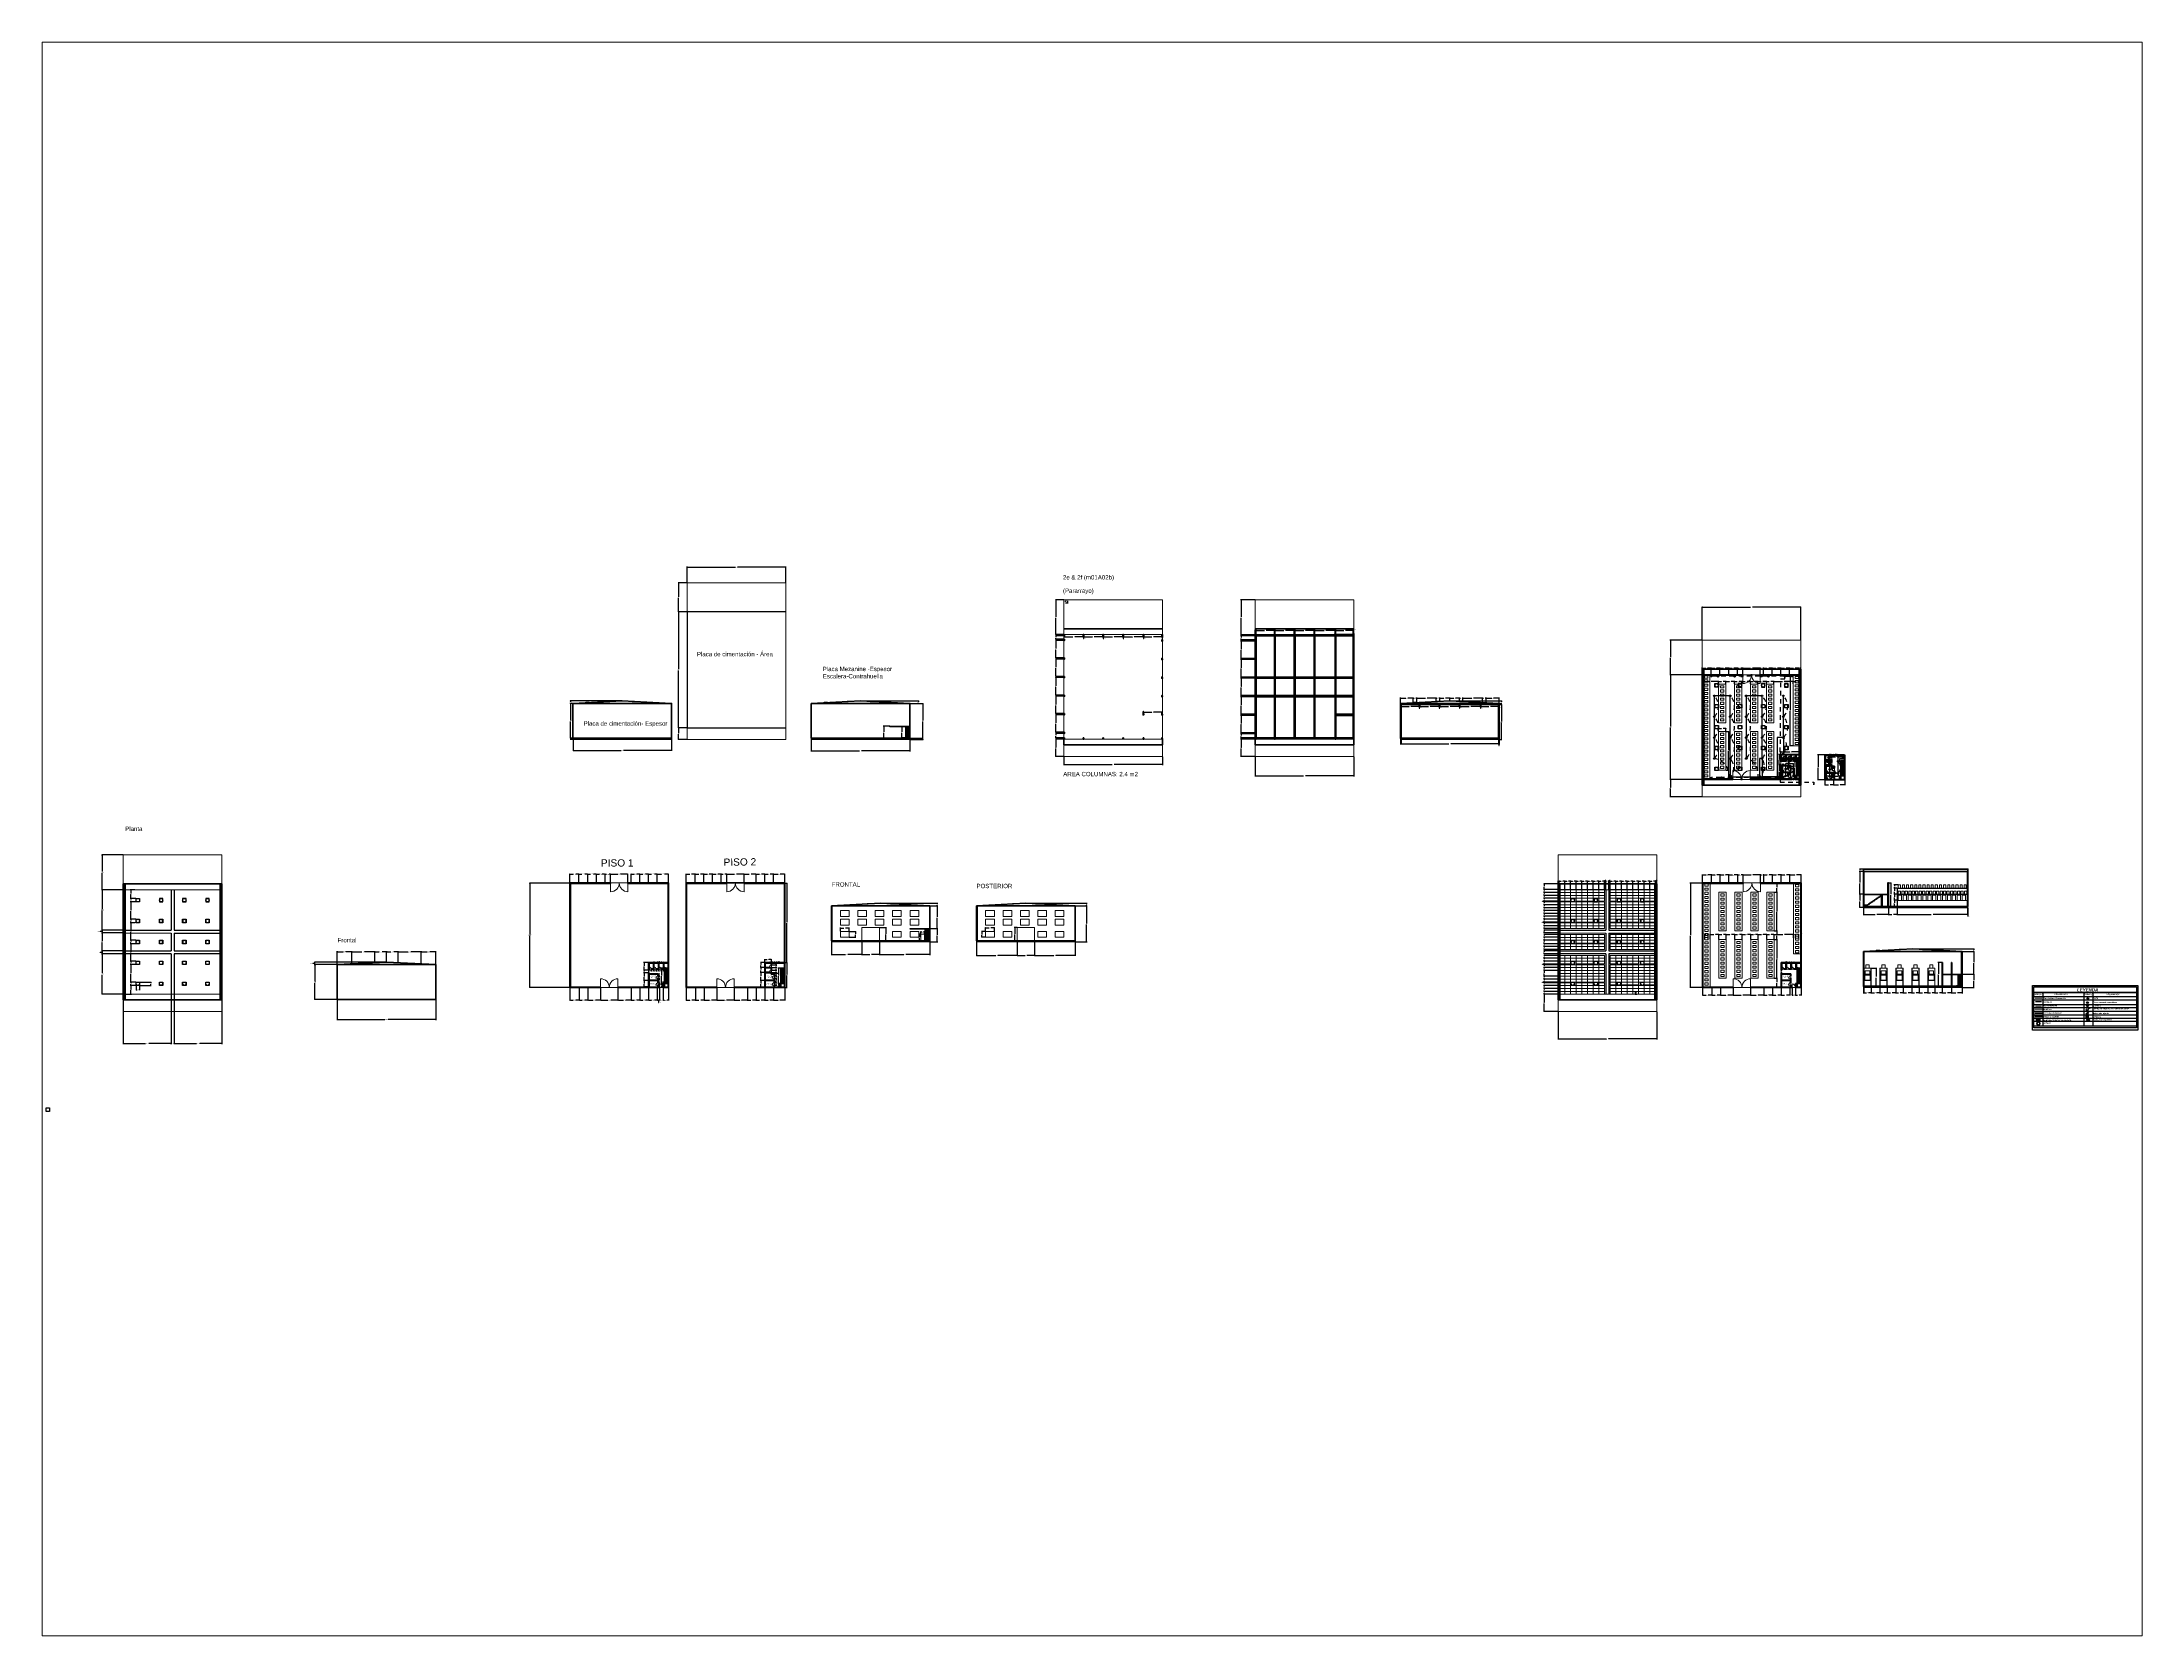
# Paper-space layout 'Layout1' of a CAD drawing. Header units: metres. Extents: x 26 to 231, y 20 to 176.
# The model-space entities are those that its viewports show. They can reach past a viewport. Long polylines and large blocks are cut down to what shows.
import ezdxf

# ---------------------------------------------------------------- set-up
doc = ezdxf.new("R2010")
doc.units = ezdxf.units.M
doc.header["$PDMODE"] = 34
for name, pattern in [('ACAD_ISO04W100', [30, 24, -3, 0, -3]), ('DASHED', [0.75, 0.5, -0.25]), ('HIDDEN', [9.525, 6.35, -3.175]), ('HIDDEN2', [0.1875, 0.125, -0.0625])]:
    doc.linetypes.add(name, pattern=pattern)
for name, color, linetype in [('0-ANOTATION', 7, 'Continuous'), ('0-Dimension', 9, 'Continuous'), ('E-AUXL', 7, 'Continuous'), ('S-DETL', 7, 'Continuous'), ('S-FNDN', 7, 'Continuous'), ('S-PLAT', 7, 'Continuous'), ('TEXTO', 2, 'Continuous')]:
    doc.layers.add(name, color=color, linetype=linetype)
for name, color, linetype, lineweight in [('0-Axe', 54, 'ACAD_ISO04W100', 5), ('0.1', 7, 'Continuous', 13), ('0.2', 7, 'Continuous', 20), ('0.3', 7, 'Continuous', 30), ('A-AREA', 7, 'Continuous', 5), ('A-DOOR', 251, 'Continuous', 18), ('A-EQPM', 46, 'Continuous', 18), ('A-FLOR', 252, 'Continuous', 35), ('A-FLOR-LEVL', 145, 'Continuous', 18), ('A-FURN', 46, 'Continuous', 18), ('A-GLAZ', 2, 'Continuous', 18), ('A-ROOF', 226, 'Continuous', 53), ('A-WALL', 7, 'Continuous', 60), ('C-WALL', 7, 'Continuous', 60), ('E-POWR', 3, 'DASHED', 15), ('S-BEAM', 1, 'Continuous', 50), ('S-COLS', 1, 'Continuous', 50), ('S-STRS', 4, 'Continuous', 40), ('S-WALL', 7, 'Continuous', 60)]:
    doc.layers.add(name, color=color, linetype=linetype, lineweight=lineweight)
doc.styles.add('Jocope', font='arialbi.ttf', dxfattribs={"height": 0.125})
doc.styles.get("Standard").update_dxf_attribs({"font": 'arial.ttf'})
doc.dimstyles.new('DAPC Standard', dxfattribs={"dimtxt": 0.3, "dimasz": 0.18, "dimexe": 0.18, "dimexo": 0.0625, "dimgap": 0.09, "dimtad": 0, "dimtih": 1, "dimtoh": 1, "dimzin": 0, "dimdsep": 46, "dimtxsty": 'Standard', "dimblk": 'CLOSEDBLANK', "dimcen": 0.09, "dimazin": 0, "dimtfac": 1, "dimtofl": 0, "dimtmove": 0, "dimatfit": 3, "dimfxl": 1, "dimtolj": 1, "dimtzin": 0, "dimarcsym": 0})

# ---------------------------------------------------------------- blocks, each defined once
blk = doc.blocks.new('*U1')
at = {"layer": 'E-POWR'}
blk.add_lwpolyline([(-0.975, -0.496), (0.975, -0.496), (0.975, 0.496), (-0.975, 0.496)], close=True, dxfattribs=at)
blk = doc.blocks.new('*U2')
at = {"layer": 'E-POWR', "color": 0, "linetype": 'ByBlock', "lineweight": -2, "transparency": 16777216}
for p in [(0, 0), (1.95, 0)]:
    blk.add_blockref('*U1', p, dxfattribs=at)
blk = doc.blocks.new('*U3')
at = {"layer": 'E-POWR'}
blk.add_lwpolyline([(-0.975, -0.496), (0.975, -0.496), (0.975, 0.496), (-0.975, 0.496)], close=True, dxfattribs=at)
blk = doc.blocks.new('*U4')
at = {"layer": 'E-POWR', "color": 0, "linetype": 'ByBlock', "lineweight": -2, "transparency": 16777216}
for p in [(0, 0), (1.95, 0)]:
    blk.add_blockref('*U3', p, dxfattribs=at)
blk = doc.blocks.new('*U5')
at = {"layer": 'E-POWR'}
blk.add_lwpolyline([(-0.975, -0.496), (0.975, -0.496), (0.975, 0.496), (-0.975, 0.496)], close=True, dxfattribs=at)
blk = doc.blocks.new('*U6')
at = {"layer": 'E-POWR', "color": 0, "linetype": 'ByBlock', "lineweight": -2, "transparency": 16777216}
for p in [(0, 0), (1.95, 0)]:
    blk.add_blockref('*U5', p, dxfattribs=at)
blk = doc.blocks.new('*U7')
at = {"layer": 'E-POWR'}
blk.add_lwpolyline([(-0.975, -0.496), (0.975, -0.496), (0.975, 0.496), (-0.975, 0.496)], close=True, dxfattribs=at)
blk = doc.blocks.new('*U8')
at = {"layer": 'E-POWR', "color": 0, "linetype": 'ByBlock', "lineweight": -2, "transparency": 16777216}
for p in [(0, 0), (1.95, 0)]:
    blk.add_blockref('*U7', p, dxfattribs=at)
blk = doc.blocks.new('*U9')
at = {"layer": 'E-POWR'}
blk.add_lwpolyline([(-0.975, -0.496), (0.975, -0.496), (0.975, 0.496), (-0.975, 0.496)], close=True, dxfattribs=at)
blk = doc.blocks.new('*U10')
at = {"layer": 'E-POWR', "color": 0, "linetype": 'ByBlock', "lineweight": -2, "transparency": 16777216}
for p in [(0, 0), (1.95, 0)]:
    blk.add_blockref('*U9', p, dxfattribs=at)
blk = doc.blocks.new('*U11')
at = {"layer": 'E-POWR'}
blk.add_lwpolyline([(-0.975, -0.496), (0.975, -0.496), (0.975, 0.496), (-0.975, 0.496)], close=True, dxfattribs=at)
blk = doc.blocks.new('*U12')
at = {"layer": 'E-POWR', "color": 0, "linetype": 'ByBlock', "lineweight": -2, "transparency": 16777216}
for p in [(0, 0), (1.95, 0)]:
    blk.add_blockref('*U11', p, dxfattribs=at)
blk = doc.blocks.new('*U13')
at = {"layer": 'E-POWR'}
blk.add_lwpolyline([(-0.975, -0.496), (0.975, -0.496), (0.975, 0.496), (-0.975, 0.496)], close=True, dxfattribs=at)
blk = doc.blocks.new('*U14')
at = {"layer": 'E-POWR', "color": 0, "linetype": 'ByBlock', "lineweight": -2, "transparency": 16777216}
for p in [(0, 0), (1.95, 0)]:
    blk.add_blockref('*U13', p, dxfattribs=at)
blk = doc.blocks.new('*U15')
at = {"layer": 'E-POWR'}
blk.add_lwpolyline([(-0.975, -0.496), (0.975, -0.496), (0.975, 0.496), (-0.975, 0.496)], close=True, dxfattribs=at)
blk = doc.blocks.new('*U16')
at = {"layer": 'E-POWR', "color": 0, "linetype": 'ByBlock', "lineweight": -2, "transparency": 16777216}
for p in [(0, 0), (1.95, 0)]:
    blk.add_blockref('*U15', p, dxfattribs=at)
blk = doc.blocks.new('*U17')
at = {"layer": 'E-POWR'}
blk.add_lwpolyline([(-0.975, -0.496), (0.975, -0.496), (0.975, 0.496), (-0.975, 0.496)], close=True, dxfattribs=at)
blk = doc.blocks.new('*U18')
at = {"layer": 'E-POWR', "color": 0, "linetype": 'ByBlock', "lineweight": -2, "transparency": 16777216}
for p in [(0, 0), (1.95, 0)]:
    blk.add_blockref('*U17', p, dxfattribs=at)
blk = doc.blocks.new('*U19')
at = {"layer": 'E-POWR'}
blk.add_lwpolyline([(-0.975, -0.496), (0.975, -0.496), (0.975, 0.496), (-0.975, 0.496)], close=True, dxfattribs=at)
blk = doc.blocks.new('*U20')
at = {"layer": 'E-POWR', "color": 0, "linetype": 'ByBlock', "lineweight": -2, "transparency": 16777216}
for p in [(0, 0), (1.95, 0)]:
    blk.add_blockref('*U19', p, dxfattribs=at)
blk = doc.blocks.new('*U21')
at = {"layer": 'E-POWR'}
blk.add_lwpolyline([(-0.975, -0.496), (0.975, -0.496), (0.975, 0.496), (-0.975, 0.496)], close=True, dxfattribs=at)
blk = doc.blocks.new('*U22')
at = {"layer": 'E-POWR', "color": 0, "linetype": 'ByBlock', "lineweight": -2, "transparency": 16777216}
for p in [(0, 0), (1.95, 0), (3.9, 0)]:
    blk.add_blockref('*U21', p, dxfattribs=at)
blk = doc.blocks.new('*U23')
at = {"layer": 'E-POWR'}
blk.add_lwpolyline([(-0.975, -0.496), (0.975, -0.496), (0.975, 0.496), (-0.975, 0.496)], close=True, dxfattribs=at)
blk = doc.blocks.new('*U24')
at = {"layer": 'E-POWR', "color": 0, "linetype": 'ByBlock', "lineweight": -2, "transparency": 16777216}
for p in [(0, 0), (1.95, 0), (3.9, 0)]:
    blk.add_blockref('*U23', p, dxfattribs=at)
blk = doc.blocks.new('*U25')
at = {"layer": 'E-POWR'}
blk.add_lwpolyline([(-0.975, -0.496), (0.975, -0.496), (0.975, 0.496), (-0.975, 0.496)], close=True, dxfattribs=at)
blk = doc.blocks.new('*U26')
at = {"layer": 'E-POWR', "color": 0, "linetype": 'ByBlock', "lineweight": -2, "transparency": 16777216}
for p in [(0, 0), (1.95, 0), (3.9, 0)]:
    blk.add_blockref('*U25', p, dxfattribs=at)
blk = doc.blocks.new('*U27')
at = {"layer": 'E-POWR'}
blk.add_lwpolyline([(-0.975, -0.496), (0.975, -0.496), (0.975, 0.496), (-0.975, 0.496)], close=True, dxfattribs=at)
blk = doc.blocks.new('*U28')
at = {"layer": 'E-POWR', "color": 0, "linetype": 'ByBlock', "lineweight": -2, "transparency": 16777216}
for p in [(0, 0), (1.95, 0), (3.9, 0)]:
    blk.add_blockref('*U27', p, dxfattribs=at)
blk = doc.blocks.new('*U29')
at = {"layer": 'E-POWR'}
blk.add_lwpolyline([(-0.975, -0.496), (0.975, -0.496), (0.975, 0.496), (-0.975, 0.496)], close=True, dxfattribs=at)
blk = doc.blocks.new('*U30')
at = {"layer": 'E-POWR', "color": 0, "linetype": 'ByBlock', "lineweight": -2, "transparency": 16777216}
for p in [(0, 0), (1.95, 0), (3.9, 0)]:
    blk.add_blockref('*U29', p, dxfattribs=at)
blk = doc.blocks.new('*U32')
at = {"layer": 'E-POWR'}
blk.add_lwpolyline([(-0.975, -0.496), (0.975, -0.496), (0.975, 0.496), (-0.975, 0.496)], close=True, dxfattribs=at)
blk = doc.blocks.new('*U31')
at = {"layer": 'E-POWR', "color": 0, "linetype": 'ByBlock', "lineweight": -2, "transparency": 16777216}
for p in [(0, 0), (1.95, 0), (3.9, 0)]:
    blk.add_blockref('*U32', p, dxfattribs=at)
blk = doc.blocks.new('*U34')
at = {"layer": 'E-POWR'}
blk.add_lwpolyline([(-0.975, -0.496), (0.975, -0.496), (0.975, 0.496), (-0.975, 0.496)], close=True, dxfattribs=at)
blk = doc.blocks.new('*U33')
at = {"layer": 'E-POWR', "color": 0, "linetype": 'ByBlock', "lineweight": -2, "transparency": 16777216}
for p in [(0, 0), (1.95, 0), (3.9, 0)]:
    blk.add_blockref('*U34', p, dxfattribs=at)
blk = doc.blocks.new('*U36')
at = {"layer": 'E-POWR'}
blk.add_lwpolyline([(-0.975, -0.496), (0.975, -0.496), (0.975, 0.496), (-0.975, 0.496)], close=True, dxfattribs=at)
blk = doc.blocks.new('*U35')
at = {"layer": 'E-POWR', "color": 0, "linetype": 'ByBlock', "lineweight": -2, "transparency": 16777216}
for p in [(0, 0), (1.95, 0), (3.9, 0)]:
    blk.add_blockref('*U36', p, dxfattribs=at)
blk = doc.blocks.new('*U38')
at = {"layer": 'E-POWR'}
blk.add_lwpolyline([(-0.975, -0.496), (0.975, -0.496), (0.975, 0.496), (-0.975, 0.496)], close=True, dxfattribs=at)
blk = doc.blocks.new('*U37')
at = {"layer": 'E-POWR', "color": 0, "linetype": 'ByBlock', "lineweight": -2, "transparency": 16777216}
for p in [(0, 0), (1.95, 0), (3.9, 0)]:
    blk.add_blockref('*U38', p, dxfattribs=at)
blk = doc.blocks.new('*U40')
at = {"layer": 'E-POWR'}
blk.add_lwpolyline([(-0.975, -0.496), (0.975, -0.496), (0.975, 0.496), (-0.975, 0.496)], close=True, dxfattribs=at)
blk = doc.blocks.new('*U39')
at = {"layer": 'E-POWR', "color": 0, "linetype": 'ByBlock', "lineweight": -2, "transparency": 16777216}
for p in [(0, 0), (1.95, 0), (3.9, 0)]:
    blk.add_blockref('*U40', p, dxfattribs=at)
blk = doc.blocks.new('*U41')
at = {"layer": 'A-EQPM'}
blk.add_lwpolyline([(-0.565, 0.3675), (0.565, 0.3675), (0.565, -0.3675), (-0.565, -0.3675)], close=True, dxfattribs=at)
blk = doc.blocks.new('*U42')
at = {"layer": 'A-EQPM', "color": 0, "linetype": 'ByBlock', "lineweight": -2, "transparency": 16777216}
for p in [(0, 34.08), (0, 32.66), (0, 31.24), (0, 29.82), (0, 28.4), (0, 26.98), (0, 25.56), (0, 24.14), (0, 22.72), (0, 21.3), (0, 19.88), (0, 18.46), (0, 17.04), (0, 15.62), (0, 14.2), (0, 12.78), (0, 11.36), (0, 9.94), (0, 8.52), (0, 7.1), (0, 5.68), (0, 4.26), (0, 2.84), (0, 1.42), (0, 0)]:
    blk.add_blockref('*U41', p, dxfattribs=at)
blk = doc.blocks.new('*U43')
at = {"layer": 'A-EQPM'}
blk.add_lwpolyline([(-0.565, -0.3675), (0.565, -0.3675), (0.565, 0.3675), (-0.565, 0.3675)], close=True, dxfattribs=at)
blk = doc.blocks.new('*U44')
at = {"layer": 'A-EQPM', "color": 0, "linetype": 'ByBlock', "lineweight": -2, "transparency": 16777216}
for p in [(0, 11.36), (0, 9.94), (0, 8.52), (0, 7.1), (0, 5.68), (0, 4.26), (0, 2.84), (0, 1.42), (0, 0)]:
    blk.add_blockref('*U43', p, dxfattribs=at)
blk = doc.blocks.new('*U45')
at = {"layer": 'A-EQPM'}
blk.add_lwpolyline([(-0.565, -0.3675), (0.565, -0.3675), (0.565, 0.3675), (-0.565, 0.3675)], close=True, dxfattribs=at)
blk = doc.blocks.new('*U46')
at = {"layer": 'A-EQPM', "color": 0, "linetype": 'ByBlock', "lineweight": -2, "transparency": 16777216}
for p in [(0, 11.36), (0, 9.94), (0, 8.52), (0, 7.1), (0, 5.68), (0, 4.26), (0, 2.84), (0, 1.42), (0, 0)]:
    blk.add_blockref('*U45', p, dxfattribs=at)
blk = doc.blocks.new('*U47')
at = {"layer": 'A-EQPM'}
blk.add_lwpolyline([(-0.565, -0.3675), (0.565, -0.3675), (0.565, 0.3675), (-0.565, 0.3675)], close=True, dxfattribs=at)
blk = doc.blocks.new('*U48')
at = {"layer": 'A-EQPM', "color": 0, "linetype": 'ByBlock', "lineweight": -2, "transparency": 16777216}
for p in [(0, 11.36), (0, 9.94), (0, 8.52), (0, 7.1), (0, 5.68), (0, 4.26), (0, 2.84), (0, 1.42), (0, 0)]:
    blk.add_blockref('*U47', p, dxfattribs=at)
blk = doc.blocks.new('*U49')
at = {"layer": 'A-EQPM'}
blk.add_lwpolyline([(-0.565, -0.3675), (0.565, -0.3675), (0.565, 0.3675), (-0.565, 0.3675)], close=True, dxfattribs=at)
blk = doc.blocks.new('*U50')
at = {"layer": 'A-EQPM', "color": 0, "linetype": 'ByBlock', "lineweight": -2, "transparency": 16777216}
for p in [(0, 11.36), (0, 9.94), (0, 8.52), (0, 7.1), (0, 5.68), (0, 4.26), (0, 2.84), (0, 1.42), (0, 0)]:
    blk.add_blockref('*U49', p, dxfattribs=at)
blk = doc.blocks.new('*U51')
at = {"layer": 'A-EQPM'}
blk.add_lwpolyline([(-0.565, -0.3675), (0.565, -0.3675), (0.565, 0.3675), (-0.565, 0.3675)], close=True, dxfattribs=at)
blk = doc.blocks.new('*U52')
at = {"layer": 'A-EQPM', "color": 0, "linetype": 'ByBlock', "lineweight": -2, "transparency": 16777216}
for p in [(0, 11.36), (0, 9.94), (0, 8.52), (0, 7.1), (0, 5.68), (0, 4.26), (0, 2.84), (0, 1.42), (0, 0)]:
    blk.add_blockref('*U51', p, dxfattribs=at)
blk = doc.blocks.new('*U53')
at = {"layer": 'A-EQPM'}
blk.add_lwpolyline([(-0.565, -0.3675), (0.565, -0.3675), (0.565, 0.3675), (-0.565, 0.3675)], close=True, dxfattribs=at)
blk = doc.blocks.new('*U54')
at = {"layer": 'A-EQPM', "color": 0, "linetype": 'ByBlock', "lineweight": -2, "transparency": 16777216}
for p in [(0, 11.36), (0, 9.94), (0, 8.52), (0, 7.1), (0, 5.68), (0, 4.26), (0, 2.84), (0, 1.42), (0, 0)]:
    blk.add_blockref('*U53', p, dxfattribs=at)
blk = doc.blocks.new('*U55')
at = {"layer": 'A-EQPM'}
blk.add_lwpolyline([(-0.565, -0.3675), (0.565, -0.3675), (0.565, 0.3675), (-0.565, 0.3675)], close=True, dxfattribs=at)
blk = doc.blocks.new('*U56')
at = {"layer": 'A-EQPM', "color": 0, "linetype": 'ByBlock', "lineweight": -2, "transparency": 16777216}
for p in [(0, 11.36), (0, 9.94), (0, 8.52), (0, 7.1), (0, 5.68), (0, 4.26), (0, 2.84), (0, 1.42), (0, 0)]:
    blk.add_blockref('*U55', p, dxfattribs=at)
blk = doc.blocks.new('*U57')
at = {"layer": 'A-EQPM'}
blk.add_lwpolyline([(-0.565, -0.3675), (0.565, -0.3675), (0.565, 0.3675), (-0.565, 0.3675)], close=True, dxfattribs=at)
blk = doc.blocks.new('*U58')
at = {"layer": 'A-EQPM', "color": 0, "linetype": 'ByBlock', "lineweight": -2, "transparency": 16777216}
for p in [(0, 11.36), (0, 9.94), (0, 8.52), (0, 7.1), (0, 5.68), (0, 4.26), (0, 2.84), (0, 1.42), (0, 0)]:
    blk.add_blockref('*U57', p, dxfattribs=at)
blk = doc.blocks.new('*U59')
at = {"layer": 'A-EQPM'}
blk.add_lwpolyline([(-0.565, -0.3675), (0.565, -0.3675), (0.565, 0.3675), (-0.565, 0.3675)], close=True, dxfattribs=at)
blk = doc.blocks.new('*U60')
at = {"layer": 'A-EQPM', "color": 0, "linetype": 'ByBlock', "lineweight": -2, "transparency": 16777216}
for p in [(0, 22.72), (0, 21.3), (0, 19.88), (0, 18.46), (0, 17.04), (0, 15.62), (0, 14.2), (0, 12.78), (0, 11.36), (0, 9.94), (0, 8.52), (0, 7.1), (0, 5.68), (0, 4.26), (0, 2.84), (0, 1.42), (0, 0)]:
    blk.add_blockref('*U59', p, dxfattribs=at)
blk = doc.blocks.new('*U85')
at = {"layer": 'A-FURN'}
for points in [[(-1.25, 14.849), (1.25, 14.849), (1.25, 1.5), (-1.25, 1.5)], [(-1.25, -1.5), (1.25, -1.5), (1.25, -14.849), (-1.25, -14.849)]]:
    blk.add_lwpolyline(points, close=True, dxfattribs=at)
blk = doc.blocks.new('*U86')
at = {"layer": 'A-FURN', "color": 0, "linetype": 'ByBlock', "lineweight": -2, "transparency": 16777216}
for p in [(0, 0), (5.5, 0), (11, 0), (16.5, 0)]:
    blk.add_blockref('*U85', p, dxfattribs=at)
blk = doc.blocks.new('*U66')
at = {"layer": 'A-EQPM'}
blk.add_lwpolyline([(-0.565, 0.3675), (0.565, 0.3675), (0.565, -0.3675), (-0.565, -0.3675)], close=True, dxfattribs=at)
blk = doc.blocks.new('*U67')
at = {"layer": 'A-EQPM', "color": 0, "linetype": 'ByBlock', "lineweight": -2, "transparency": 16777216}
for p in [(0, 34.08), (0, 32.66), (0, 31.24), (0, 29.82), (0, 28.4), (0, 26.98), (0, 25.56), (0, 24.14), (0, 22.72), (0, 21.3), (0, 19.88), (0, 18.46), (0, 17.04), (0, 15.62), (0, 14.2), (0, 12.78), (0, 11.36), (0, 9.94), (0, 8.52), (0, 7.1), (0, 5.68), (0, 4.26), (0, 2.84), (0, 1.42), (0, 0)]:
    blk.add_blockref('*U66', p, dxfattribs=at)
blk = doc.blocks.new('*U68')
at = {"layer": 'A-EQPM'}
blk.add_lwpolyline([(-0.565, -0.3675), (0.565, -0.3675), (0.565, 0.3675), (-0.565, 0.3675)], close=True, dxfattribs=at)
blk = doc.blocks.new('*U69')
at = {"layer": 'A-EQPM', "color": 0, "linetype": 'ByBlock', "lineweight": -2, "transparency": 16777216}
for p in [(0, 11.36), (0, 9.94), (0, 8.52), (0, 7.1), (0, 5.68), (0, 4.26), (0, 2.84), (0, 1.42), (0, 0)]:
    blk.add_blockref('*U68', p, dxfattribs=at)
blk = doc.blocks.new('*U70')
at = {"layer": 'A-EQPM'}
blk.add_lwpolyline([(-0.565, -0.3675), (0.565, -0.3675), (0.565, 0.3675), (-0.565, 0.3675)], close=True, dxfattribs=at)
blk = doc.blocks.new('*U71')
at = {"layer": 'A-EQPM', "color": 0, "linetype": 'ByBlock', "lineweight": -2, "transparency": 16777216}
for p in [(0, 11.36), (0, 9.94), (0, 8.52), (0, 7.1), (0, 5.68), (0, 4.26), (0, 2.84), (0, 1.42), (0, 0)]:
    blk.add_blockref('*U70', p, dxfattribs=at)
blk = doc.blocks.new('*U72')
at = {"layer": 'A-EQPM'}
blk.add_lwpolyline([(-0.565, -0.3675), (0.565, -0.3675), (0.565, 0.3675), (-0.565, 0.3675)], close=True, dxfattribs=at)
blk = doc.blocks.new('*U87')
at = {"layer": 'A-EQPM', "color": 0, "linetype": 'ByBlock', "lineweight": -2, "transparency": 16777216}
for p in [(0, 11.36), (0, 9.94), (0, 8.52), (0, 7.1), (0, 5.68), (0, 4.26), (0, 2.84), (0, 1.42), (0, 0)]:
    blk.add_blockref('*U72', p, dxfattribs=at)
blk = doc.blocks.new('*U73')
at = {"layer": 'A-EQPM'}
blk.add_lwpolyline([(-0.565, -0.3675), (0.565, -0.3675), (0.565, 0.3675), (-0.565, 0.3675)], close=True, dxfattribs=at)
blk = doc.blocks.new('*U74')
at = {"layer": 'A-EQPM', "color": 0, "linetype": 'ByBlock', "lineweight": -2, "transparency": 16777216}
for p in [(0, 11.36), (0, 9.94), (0, 8.52), (0, 7.1), (0, 5.68), (0, 4.26), (0, 2.84), (0, 1.42), (0, 0)]:
    blk.add_blockref('*U73', p, dxfattribs=at)
blk = doc.blocks.new('*U75')
at = {"layer": 'A-EQPM'}
blk.add_lwpolyline([(-0.565, -0.3675), (0.565, -0.3675), (0.565, 0.3675), (-0.565, 0.3675)], close=True, dxfattribs=at)
blk = doc.blocks.new('*U76')
at = {"layer": 'A-EQPM', "color": 0, "linetype": 'ByBlock', "lineweight": -2, "transparency": 16777216}
for p in [(0, 11.36), (0, 9.94), (0, 8.52), (0, 7.1), (0, 5.68), (0, 4.26), (0, 2.84), (0, 1.42), (0, 0)]:
    blk.add_blockref('*U75', p, dxfattribs=at)
blk = doc.blocks.new('*U77')
at = {"layer": 'A-EQPM'}
blk.add_lwpolyline([(-0.565, -0.3675), (0.565, -0.3675), (0.565, 0.3675), (-0.565, 0.3675)], close=True, dxfattribs=at)
blk = doc.blocks.new('*U78')
at = {"layer": 'A-EQPM', "color": 0, "linetype": 'ByBlock', "lineweight": -2, "transparency": 16777216}
for p in [(0, 11.36), (0, 9.94), (0, 8.52), (0, 7.1), (0, 5.68), (0, 4.26), (0, 2.84), (0, 1.42), (0, 0)]:
    blk.add_blockref('*U77', p, dxfattribs=at)
blk = doc.blocks.new('*U79')
at = {"layer": 'A-EQPM'}
blk.add_lwpolyline([(-0.565, -0.3675), (0.565, -0.3675), (0.565, 0.3675), (-0.565, 0.3675)], close=True, dxfattribs=at)
blk = doc.blocks.new('*U80')
at = {"layer": 'A-EQPM', "color": 0, "linetype": 'ByBlock', "lineweight": -2, "transparency": 16777216}
for p in [(0, 11.36), (0, 9.94), (0, 8.52), (0, 7.1), (0, 5.68), (0, 4.26), (0, 2.84), (0, 1.42), (0, 0)]:
    blk.add_blockref('*U79', p, dxfattribs=at)
blk = doc.blocks.new('*U81')
at = {"layer": 'A-EQPM'}
blk.add_lwpolyline([(-0.565, -0.3675), (0.565, -0.3675), (0.565, 0.3675), (-0.565, 0.3675)], close=True, dxfattribs=at)
blk = doc.blocks.new('*U82')
at = {"layer": 'A-EQPM', "color": 0, "linetype": 'ByBlock', "lineweight": -2, "transparency": 16777216}
for p in [(0, 11.36), (0, 9.94), (0, 8.52), (0, 7.1), (0, 5.68), (0, 4.26), (0, 2.84), (0, 1.42), (0, 0)]:
    blk.add_blockref('*U81', p, dxfattribs=at)
blk = doc.blocks.new('*U83')
at = {"layer": 'A-EQPM'}
blk.add_lwpolyline([(-0.565, -0.3675), (0.565, -0.3675), (0.565, 0.3675), (-0.565, 0.3675)], close=True, dxfattribs=at)
blk = doc.blocks.new('*U84')
at = {"layer": 'A-EQPM', "color": 0, "linetype": 'ByBlock', "lineweight": -2, "transparency": 16777216}
for p in [(0, 22.72), (0, 21.3), (0, 19.88), (0, 18.46), (0, 17.04), (0, 15.62), (0, 14.2), (0, 12.78), (0, 11.36), (0, 9.94), (0, 8.52), (0, 7.1), (0, 5.68), (0, 4.26), (0, 2.84), (0, 1.42), (0, 0)]:
    blk.add_blockref('*U83', p, dxfattribs=at)
blk = doc.blocks.new('RETIE-Lampara')
for points in [[(21.8, -2.5), (19.3, 0), (16.8, 2.5)], [(16.8, -2.5), (19.3, 0), (21.8, 2.5)]]:
    blk.add_lwpolyline(points)
blk.add_circle((19.3, 0), 3.5)
blk = doc.blocks.new('RETIE-Toma corriente monofásico')
for p, q in [((-6, 1), (4, 1)), ((-4, -1), (-6, -1)), ((4, -1), (-4, -1))]:
    blk.add_line(p, q)
blk.add_circle((0, 0), 4)
at = {"insert": (4, -3), "char_height": 2.5, "attachment_point": 1}
blk.add_mtext_dynamic_manual_height_columns('T', width=1.9, gutter_width=12.5, heights=[0], dxfattribs=at)
blk = doc.blocks.new('RETIE-Tablero de distribucion')
for p, q in [((0, 0), (20, 0)), ((20, 0), (20, 12))]:
    blk.add_line(p, q)
blk.add_solid([(0, 0), (0, 12), (20, 12)])
blk = doc.blocks.new('RETIE- Interruptor unipolar con tiempo de cierre')
for p, q in [((9, 23), (30, 54)), ((30, 54), (35, 49))]:
    blk.add_line(p, q)
blk.add_circle((0, 13), 13.4)
blk = doc.blocks.new('RETIE - Interruptor bipolar')
for p, q in [((20, 86), (35, 112)), ((35, 112), (65, 164)), ((50, 138), (76, 123)), ((65, 164), (91, 149))]:
    blk.add_line(p, q)
blk.add_circle((0, 45), 45)
blk = doc.blocks.new('RETIE- Tierra')
for p, q in [((-29, 15), (29, 15)), ((-22, 7), (22, 7)), ((-15, 0), (15, 0)), ((0, 85), (0, 15))]:
    blk.add_line(p, q)
blk = doc.blocks.new('*U89')
at = {"layer": 'A-EQPM'}
for points in [[(0.925, -1.6), (0.925, 0.18), (-0.925, 0.18), (-0.925, -1.6), (0.925, -1.6)], [(0.785, 0.5), (0.785, 1.58), (-0.785, 1.58), (-0.785, 0.5), (0.785, 0.5)], [(0.565, 2.6), (-0.565, 2.6), (-0.565, 3.7), (0.565, 3.7), (0.565, 2.6)]]:
    blk.add_lwpolyline(points, dxfattribs=at)
at = {"layer": 'A-FURN'}
for points in [[(-1.25, -3.7), (-1.25, 2.6), (1.25, 2.6), (1.25, -3.7), (1.15, -3.7), (1.15, -1.7), (-1.15, -1.7), (-1.15, -3.7), (-1.25, -3.7)], [(1.15, 0.5), (-1.15, 0.5), (-1.15, 2.5), (1.15, 2.5), (1.15, 0.5)], [(1.15, -1.6), (-1.15, -1.6), (-1.15, 0.4), (1.15, 0.4), (1.15, -1.6)]]:
    blk.add_lwpolyline(points, dxfattribs=at)
blk = doc.blocks.new('*U90')
at = {"layer": 'A-EQPM', "color": 0, "linetype": 'ByBlock', "lineweight": -2, "transparency": 16777216}
for p in [(0, 0), (5.5, 0), (11, 0), (16.5, 0), (22, 0)]:
    blk.add_blockref('*U89', p, dxfattribs=at)
blk = doc.blocks.new('*U91')
at = {"layer": 'A-EQPM'}
blk.add_lwpolyline([(-0.3675, -0.55), (-0.3675, 0.55), (0.3675, 0.55), (0.3675, -0.55), (-0.3675, -0.55)], dxfattribs=at)
blk = doc.blocks.new('*U92')
at = {"layer": 'A-EQPM', "color": 0, "linetype": 'ByBlock', "lineweight": -2, "transparency": 16777216}
for p in [(0, 0), (1.42, 0), (2.84, 0), (4.26, 0), (5.68, 0), (7.1, 0), (8.52, 0), (9.94, 0), (11.36, 0), (12.78, 0), (14.2, 0), (15.62, 0), (17.04, 0), (18.46, 0), (19.88, 0), (21.3, 0), (22.72, 0)]:
    blk.add_blockref('*U91', p, dxfattribs=at)
blk = doc.blocks.new('*U93')
at = {"layer": 'A-EQPM'}
blk.add_lwpolyline([(-0.405, -0.54), (-0.405, 0.54), (0.405, 0.54), (0.405, -0.54), (-0.405, -0.54)], dxfattribs=at)
blk = doc.blocks.new('*U94')
at = {"layer": 'A-EQPM', "color": 0, "linetype": 'ByBlock', "lineweight": -2, "transparency": 16777216}
for p in [(0, 0), (1.2, 0), (2.4, 0), (3.6, 0), (4.8, 0), (6, 0), (7.2, 0), (8.4, 0), (9.6, 0), (10.8, 0), (12, 0), (13.2, 0), (14.4, 0), (15.6, 0), (16.8, 0), (18, 0), (19.2, 0), (20.4, 0), (21.6, 0), (22.8, 0)]:
    blk.add_blockref('*U93', p, dxfattribs=at)
blk = doc.blocks.new('*U95')
at = {"layer": 'A-EQPM'}
blk.add_lwpolyline([(-0.565, -0.89), (-0.565, 0.89), (0.565, 0.89), (0.565, -0.89), (-0.565, -0.89)], dxfattribs=at)
blk = doc.blocks.new('*U96')
at = {"layer": 'A-EQPM', "color": 0, "linetype": 'ByBlock', "lineweight": -2, "transparency": 16777216}
for p in [(0, 0), (1.695, 0), (3.39, 0), (5.085, 0), (6.78, 0), (8.475, 0), (10.17, 0), (11.865, 0), (13.56, 0), (15.255, 0), (16.95, 0), (18.645, 0), (20.34, 0), (22.035, 0)]:
    blk.add_blockref('*U95', p, dxfattribs=at)
blk = doc.blocks.new('_ClosedBlank')
at = {"color": 0, "linetype": 'ByBlock', "lineweight": -2}
for p, q in [((-1, 0.2), (0, 0)), ((-1, 0.2), (-1, -0.2)), ((0, 0), (-1, -0.2))]:
    blk.add_line(p, q, dxfattribs=at)
blk = doc.blocks.new('*D98')
at = {"layer": '0-Dimension', "color": 0, "lineweight": -2, "transparency": 16777216}
for p, q in [((26, 31.94), (26, 14.81)), ((42.49, 31.94), (42.49, 14.81)), ((26.18, 14.99), (33.66, 14.99)), ((42.31, 14.99), (34.83, 14.99))]:
    blk.add_line(p, q, dxfattribs=at)
at = {"layer": 'Defpoints', "color": 0, "transparency": 16777216}
for p in [(26, 32), (42.49, 32), (42.49, 14.99)]:
    blk.add_point(p, dxfattribs=at)
at = {"layer": '0-Dimension', "color": 0, "lineweight": -2, "transparency": 16777216, "xscale": 0.18, "yscale": 0.18, "zscale": 0.18, "rotation": 180}
blk.add_blockref('_ClosedBlank', (26, 14.99), dxfattribs=at)
at = {"layer": '0-Dimension', "color": 0, "lineweight": -2, "transparency": 16777216, "xscale": 0.18, "yscale": 0.18, "zscale": 0.18}
blk.add_blockref('_ClosedBlank', (42.49, 14.99), dxfattribs=at)
at = {"layer": '0-Dimension', "color": 0, "transparency": 16777216, "insert": (34.25, 14.99), "char_height": 0.3, "attachment_point": 5}
blk.add_mtext('\\A1;16.49', dxfattribs=at)
blk = doc.blocks.new('*D99')
at = {"layer": '0-Dimension', "color": 0, "lineweight": -2, "transparency": 16777216}
for p, q in [((42.49, 31.94), (42.49, 14.81)), ((43.52, 31.94), (43.52, 14.81)), ((42.31, 14.99), (42.13, 14.99)), ((43.7, 14.99), (43.88, 14.99))]:
    blk.add_line(p, q, dxfattribs=at)
at = {"layer": 'Defpoints', "color": 0, "transparency": 16777216}
for p in [(42.49, 32), (43.52, 32), (43.52, 14.99)]:
    blk.add_point(p, dxfattribs=at)
at = {"layer": '0-Dimension', "color": 0, "lineweight": -2, "transparency": 16777216, "xscale": 0.18, "yscale": 0.18, "zscale": 0.18}
blk.add_blockref('_ClosedBlank', (42.49, 14.99), dxfattribs=at)
at = {"layer": '0-Dimension', "color": 0, "lineweight": -2, "transparency": 16777216, "xscale": 0.18, "yscale": 0.18, "zscale": 0.18, "rotation": 180}
blk.add_blockref('_ClosedBlank', (43.52, 14.99), dxfattribs=at)
at = {"layer": '0-Dimension', "color": 0, "transparency": 16777216, "insert": (43.01, 14.99), "char_height": 0.3, "attachment_point": 5}
blk.add_mtext('\\A1;1.03', dxfattribs=at)
blk = doc.blocks.new('*D100')
at = {"layer": '0-Dimension', "color": 0, "lineweight": -2, "transparency": 16777216}
for p, q in [((43.52, 31.94), (43.52, 14.81)), ((59.99, 31.94), (59.99, 14.81)), ((43.7, 14.99), (51.18, 14.99)), ((59.81, 14.99), (52.34, 14.99))]:
    blk.add_line(p, q, dxfattribs=at)
at = {"layer": 'Defpoints', "color": 0, "transparency": 16777216}
for p in [(43.52, 32), (59.99, 32), (59.99, 14.99)]:
    blk.add_point(p, dxfattribs=at)
at = {"layer": '0-Dimension', "color": 0, "lineweight": -2, "transparency": 16777216, "xscale": 0.18, "yscale": 0.18, "zscale": 0.18, "rotation": 180}
blk.add_blockref('_ClosedBlank', (43.52, 14.99), dxfattribs=at)
at = {"layer": '0-Dimension', "color": 0, "lineweight": -2, "transparency": 16777216, "xscale": 0.18, "yscale": 0.18, "zscale": 0.18}
blk.add_blockref('_ClosedBlank', (59.99, 14.99), dxfattribs=at)
at = {"layer": '0-Dimension', "color": 0, "transparency": 16777216, "insert": (51.76, 14.99), "char_height": 0.3, "attachment_point": 5}
blk.add_mtext('\\A1;16.47', dxfattribs=at)
blk = doc.blocks.new('*D101')
at = {"layer": '0-Dimension', "color": 0, "lineweight": -2, "transparency": 16777216}
for p, q in [((25.94, 80), (18.54, 80)), ((18.72, 79.82), (18.72, 74.24)), ((18.72, 68.18), (18.72, 73.76)), ((25.94, 68), (18.54, 68))]:
    blk.add_line(p, q, dxfattribs=at)
at = {"layer": 'Defpoints', "color": 0, "transparency": 16777216}
for p in [(26, 80), (18.72, 68), (26, 68)]:
    blk.add_point(p, dxfattribs=at)
at = {"layer": '0-Dimension', "color": 0, "lineweight": -2, "transparency": 16777216, "xscale": 0.18, "yscale": 0.18, "zscale": 0.18}
for p, rotation in [((18.72, 80), 90), ((18.72, 68), 270)]:
    blk.add_blockref('_ClosedBlank', p, dxfattribs=dict(at, rotation=rotation))
at = {"layer": '0-Dimension', "color": 0, "transparency": 16777216, "insert": (18.72, 74), "char_height": 0.3, "attachment_point": 5}
blk.add_mtext('\\A1;12.00', dxfattribs=at)
blk = doc.blocks.new('*D102')
at = {"layer": '0-Dimension', "color": 0, "lineweight": -2, "transparency": 16777216}
for p, q in [((25.94, 68), (18.54, 68)), ((18.72, 67.82), (18.72, 61.3)), ((18.72, 54.29), (18.72, 60.81)), ((26.34, 54.11), (18.54, 54.11))]:
    blk.add_line(p, q, dxfattribs=at)
at = {"layer": 'Defpoints', "color": 0, "transparency": 16777216}
for p in [(26, 68), (18.72, 54.11), (26.4, 54.11)]:
    blk.add_point(p, dxfattribs=at)
at = {"layer": '0-Dimension', "color": 0, "lineweight": -2, "transparency": 16777216, "xscale": 0.18, "yscale": 0.18, "zscale": 0.18}
for p, rotation in [((18.72, 68), 90), ((18.72, 54.11), 270)]:
    blk.add_blockref('_ClosedBlank', p, dxfattribs=dict(at, rotation=rotation))
at = {"layer": '0-Dimension', "color": 0, "transparency": 16777216, "insert": (18.72, 61.05), "char_height": 0.3, "attachment_point": 5}
blk.add_mtext('\\A1;13.89', dxfattribs=at)
blk = doc.blocks.new('*D103')
at = {"layer": '0-Dimension', "color": 0, "lineweight": -2, "transparency": 16777216}
for p, q in [((18.18, 53.6), (18, 53.6)), ((18.72, 53.6), (18.18, 53.6)), ((26.34, 54.11), (18.54, 54.11)), ((26.34, 53.09), (18.54, 53.09)), ((18.72, 53.93), (18.72, 53.27))]:
    blk.add_line(p, q, dxfattribs=at)
at = {"layer": 'Defpoints', "color": 0, "transparency": 16777216}
for p in [(18.72, 53.09), (26.4, 54.11), (26.4, 53.09)]:
    blk.add_point(p, dxfattribs=at)
at = {"layer": '0-Dimension', "color": 0, "lineweight": -2, "transparency": 16777216, "xscale": 0.18, "yscale": 0.18, "zscale": 0.18}
for p, rotation in [((18.72, 54.11), 90), ((18.72, 53.09), 270)]:
    blk.add_blockref('_ClosedBlank', p, dxfattribs=dict(at, rotation=rotation))
at = {"layer": '0-Dimension', "color": 0, "transparency": 16777216, "insert": (17.54, 53.6), "char_height": 0.3, "attachment_point": 5}
blk.add_mtext('\\A1;1.02', dxfattribs=at)
blk = doc.blocks.new('*D104')
at = {"layer": '0-Dimension', "color": 0, "lineweight": -2, "transparency": 16777216}
for p, q in [((26.34, 53.09), (18.54, 53.09)), ((18.72, 52.91), (18.72, 50.25)), ((26.54, 46.92), (18.54, 46.92)), ((18.72, 47.1), (18.72, 49.76))]:
    blk.add_line(p, q, dxfattribs=at)
at = {"layer": 'Defpoints', "color": 0, "transparency": 16777216}
for p in [(26.4, 53.09), (18.72, 46.92), (26.6, 46.92)]:
    blk.add_point(p, dxfattribs=at)
at = {"layer": '0-Dimension', "color": 0, "lineweight": -2, "transparency": 16777216, "xscale": 0.18, "yscale": 0.18, "zscale": 0.18}
for p, rotation in [((18.72, 53.09), 90), ((18.72, 46.92), 270)]:
    blk.add_blockref('_ClosedBlank', p, dxfattribs=dict(at, rotation=rotation))
at = {"layer": '0-Dimension', "color": 0, "transparency": 16777216, "insert": (18.72, 50), "char_height": 0.3, "attachment_point": 5}
blk.add_mtext('\\A1;6.18', dxfattribs=at)
blk = doc.blocks.new('*D105')
at = {"layer": '0-Dimension', "color": 0, "lineweight": -2, "transparency": 16777216}
for p, q in [((18.18, 46.41), (18, 46.41)), ((18.72, 46.41), (18.18, 46.41)), ((26.54, 46.92), (18.54, 46.92)), ((26.34, 45.9), (18.54, 45.9)), ((18.72, 46.74), (18.72, 46.08))]:
    blk.add_line(p, q, dxfattribs=at)
at = {"layer": 'Defpoints', "color": 0, "transparency": 16777216}
for p in [(18.72, 45.9), (26.4, 45.9), (26.6, 46.92)]:
    blk.add_point(p, dxfattribs=at)
at = {"layer": '0-Dimension', "color": 0, "lineweight": -2, "transparency": 16777216, "xscale": 0.18, "yscale": 0.18, "zscale": 0.18}
for p, rotation in [((18.72, 46.92), 90), ((18.72, 45.9), 270)]:
    blk.add_blockref('_ClosedBlank', p, dxfattribs=dict(at, rotation=rotation))
at = {"layer": '0-Dimension', "color": 0, "transparency": 16777216, "insert": (17.54, 46.41), "char_height": 0.3, "attachment_point": 5}
blk.add_mtext('\\A1;1.02', dxfattribs=at)
blk = doc.blocks.new('*D106')
at = {"layer": '0-Dimension', "color": 0, "lineweight": -2, "transparency": 16777216}
for p, q in [((26.34, 45.9), (18.54, 45.9)), ((18.72, 45.72), (18.72, 39.19)), ((18.72, 32.18), (18.72, 38.71)), ((25.94, 32), (18.54, 32))]:
    blk.add_line(p, q, dxfattribs=at)
at = {"layer": 'Defpoints', "color": 0, "transparency": 16777216}
for p in [(26.4, 45.9), (18.72, 32), (26, 32)]:
    blk.add_point(p, dxfattribs=at)
at = {"layer": '0-Dimension', "color": 0, "lineweight": -2, "transparency": 16777216, "xscale": 0.18, "yscale": 0.18, "zscale": 0.18}
for p, rotation in [((18.72, 45.9), 90), ((18.72, 32), 270)]:
    blk.add_blockref('_ClosedBlank', p, dxfattribs=dict(at, rotation=rotation))
at = {"layer": '0-Dimension', "color": 0, "transparency": 16777216, "insert": (18.72, 38.95), "char_height": 0.3, "attachment_point": 5}
blk.add_mtext('\\A1;13.90', dxfattribs=at)
blk = doc.blocks.new('*D107')
at = {"layer": '0-Dimension', "color": 0, "lineweight": -2, "transparency": 16777216}
for p, q in [((99.73, 30.12), (99.73, 23.09)), ((133.73, 30.12), (133.73, 23.09)), ((99.91, 23.27), (116.14, 23.27)), ((133.55, 23.27), (117.33, 23.27))]:
    blk.add_line(p, q, dxfattribs=at)
at = {"layer": 'Defpoints', "color": 0, "transparency": 16777216}
for p in [(99.73, 30.19), (133.73, 30.19), (133.73, 23.27)]:
    blk.add_point(p, dxfattribs=at)
at = {"layer": '0-Dimension', "color": 0, "lineweight": -2, "transparency": 16777216, "xscale": 0.18, "yscale": 0.18, "zscale": 0.18, "rotation": 180}
blk.add_blockref('_ClosedBlank', (99.73, 23.27), dxfattribs=at)
at = {"layer": '0-Dimension', "color": 0, "lineweight": -2, "transparency": 16777216, "xscale": 0.18, "yscale": 0.18, "zscale": 0.18}
blk.add_blockref('_ClosedBlank', (133.73, 23.27), dxfattribs=at)
at = {"layer": '0-Dimension', "color": 0, "transparency": 16777216, "insert": (116.73, 23.27), "char_height": 0.3, "attachment_point": 5}
blk.add_mtext('\\A1;34.00', dxfattribs=at)
blk = doc.blocks.new('*D108')
at = {"layer": '0-Dimension', "color": 0, "lineweight": -2, "transparency": 16777216}
for p, q in [((99.73, 42.25), (99.73, 46.8)), ((99.91, 46.62), (101.75, 46.62)), ((104.55, 46.62), (102.71, 46.62)), ((104.73, 42.25), (104.73, 46.8))]:
    blk.add_line(p, q, dxfattribs=at)
at = {"layer": 'Defpoints', "color": 0, "transparency": 16777216}
for p in [(104.73, 46.62), (99.73, 42.19), (104.73, 42.19)]:
    blk.add_point(p, dxfattribs=at)
at = {"layer": '0-Dimension', "color": 0, "lineweight": -2, "transparency": 16777216, "xscale": 0.18, "yscale": 0.18, "zscale": 0.18, "rotation": 180}
blk.add_blockref('_ClosedBlank', (99.73, 46.62), dxfattribs=at)
at = {"layer": '0-Dimension', "color": 0, "lineweight": -2, "transparency": 16777216, "xscale": 0.18, "yscale": 0.18, "zscale": 0.18}
blk.add_blockref('_ClosedBlank', (104.73, 46.62), dxfattribs=at)
at = {"layer": '0-Dimension', "color": 0, "transparency": 16777216, "insert": (102.23, 46.62), "char_height": 0.3, "attachment_point": 5}
blk.add_mtext('\\A1;5.00', dxfattribs=at)
blk = doc.blocks.new('*D109')
at = {"layer": '0-Dimension', "color": 0, "lineweight": -2, "transparency": 16777216}
for p, q in [((104.73, 42.25), (104.73, 46.8)), ((104.91, 46.62), (108.22, 46.62)), ((112.49, 46.62), (109.18, 46.62)), ((112.67, 42.93), (112.67, 46.8))]:
    blk.add_line(p, q, dxfattribs=at)
at = {"layer": 'Defpoints', "color": 0, "transparency": 16777216}
for p in [(112.67, 46.62), (104.73, 42.19), (112.67, 42.86)]:
    blk.add_point(p, dxfattribs=at)
at = {"layer": '0-Dimension', "color": 0, "lineweight": -2, "transparency": 16777216, "xscale": 0.18, "yscale": 0.18, "zscale": 0.18, "rotation": 180}
blk.add_blockref('_ClosedBlank', (104.73, 46.62), dxfattribs=at)
at = {"layer": '0-Dimension', "color": 0, "lineweight": -2, "transparency": 16777216, "xscale": 0.18, "yscale": 0.18, "zscale": 0.18}
blk.add_blockref('_ClosedBlank', (112.67, 46.62), dxfattribs=at)
at = {"layer": '0-Dimension', "color": 0, "transparency": 16777216, "insert": (108.7, 46.62), "char_height": 0.3, "attachment_point": 5}
blk.add_mtext('\\A1;7.94', dxfattribs=at)
blk = doc.blocks.new('*D110')
at = {"layer": '0-Dimension', "color": 0, "lineweight": -2, "transparency": 16777216}
for p, q in [((112.67, 42.93), (112.67, 46.8)), ((112.85, 46.62), (114.22, 46.62)), ((116.55, 46.62), (115.19, 46.62)), ((116.73, 43.14), (116.73, 46.8))]:
    blk.add_line(p, q, dxfattribs=at)
at = {"layer": 'Defpoints', "color": 0, "transparency": 16777216}
for p in [(116.73, 46.62), (112.67, 42.86), (116.73, 43.08)]:
    blk.add_point(p, dxfattribs=at)
at = {"layer": '0-Dimension', "color": 0, "lineweight": -2, "transparency": 16777216, "xscale": 0.18, "yscale": 0.18, "zscale": 0.18, "rotation": 180}
blk.add_blockref('_ClosedBlank', (112.67, 46.62), dxfattribs=at)
at = {"layer": '0-Dimension', "color": 0, "lineweight": -2, "transparency": 16777216, "xscale": 0.18, "yscale": 0.18, "zscale": 0.18}
blk.add_blockref('_ClosedBlank', (116.73, 46.62), dxfattribs=at)
at = {"layer": '0-Dimension', "color": 0, "transparency": 16777216, "insert": (114.7, 46.62), "char_height": 0.3, "attachment_point": 5}
blk.add_mtext('\\A1;4.06', dxfattribs=at)
blk = doc.blocks.new('*D111')
at = {"layer": '0-Dimension', "color": 0, "lineweight": -2, "transparency": 16777216}
for p, q in [((116.73, 43.14), (116.73, 46.8)), ((116.91, 46.62), (118.22, 46.62)), ((120.49, 46.62), (119.18, 46.62)), ((120.67, 42.96), (120.67, 46.8))]:
    blk.add_line(p, q, dxfattribs=at)
at = {"layer": 'Defpoints', "color": 0, "transparency": 16777216}
for p in [(120.67, 46.62), (116.73, 43.08), (120.67, 42.9)]:
    blk.add_point(p, dxfattribs=at)
at = {"layer": '0-Dimension', "color": 0, "lineweight": -2, "transparency": 16777216, "xscale": 0.18, "yscale": 0.18, "zscale": 0.18, "rotation": 180}
blk.add_blockref('_ClosedBlank', (116.73, 46.62), dxfattribs=at)
at = {"layer": '0-Dimension', "color": 0, "lineweight": -2, "transparency": 16777216, "xscale": 0.18, "yscale": 0.18, "zscale": 0.18}
blk.add_blockref('_ClosedBlank', (120.67, 46.62), dxfattribs=at)
at = {"layer": '0-Dimension', "color": 0, "transparency": 16777216, "insert": (118.7, 46.62), "char_height": 0.3, "attachment_point": 5}
blk.add_mtext('\\A1;3.94', dxfattribs=at)
blk = doc.blocks.new('*D112')
at = {"layer": '0-Dimension', "color": 0, "lineweight": -2, "transparency": 16777216}
for p, q in [((120.67, 42.96), (120.67, 46.8)), ((120.85, 46.62), (124.19, 46.62)), ((128.49, 46.62), (125.15, 46.62)), ((128.67, 42.55), (128.67, 46.8))]:
    blk.add_line(p, q, dxfattribs=at)
at = {"layer": 'Defpoints', "color": 0, "transparency": 16777216}
for p in [(128.67, 46.62), (120.67, 42.9), (128.67, 42.48)]:
    blk.add_point(p, dxfattribs=at)
at = {"layer": '0-Dimension', "color": 0, "lineweight": -2, "transparency": 16777216, "xscale": 0.18, "yscale": 0.18, "zscale": 0.18, "rotation": 180}
blk.add_blockref('_ClosedBlank', (120.67, 46.62), dxfattribs=at)
at = {"layer": '0-Dimension', "color": 0, "lineweight": -2, "transparency": 16777216, "xscale": 0.18, "yscale": 0.18, "zscale": 0.18}
blk.add_blockref('_ClosedBlank', (128.67, 46.62), dxfattribs=at)
at = {"layer": '0-Dimension', "color": 0, "transparency": 16777216, "insert": (124.67, 46.62), "char_height": 0.3, "attachment_point": 5}
blk.add_mtext('\\A1;8.00', dxfattribs=at)
blk = doc.blocks.new('*D113')
at = {"layer": '0-Dimension', "color": 0, "lineweight": -2, "transparency": 16777216}
for p, q in [((128.67, 42.55), (128.67, 46.8)), ((128.85, 46.62), (130.72, 46.62)), ((133.55, 46.62), (131.68, 46.62)), ((133.73, 42.25), (133.73, 46.8))]:
    blk.add_line(p, q, dxfattribs=at)
at = {"layer": 'Defpoints', "color": 0, "transparency": 16777216}
for p in [(133.73, 46.62), (128.67, 42.48), (133.73, 42.19)]:
    blk.add_point(p, dxfattribs=at)
at = {"layer": '0-Dimension', "color": 0, "lineweight": -2, "transparency": 16777216, "xscale": 0.18, "yscale": 0.18, "zscale": 0.18, "rotation": 180}
blk.add_blockref('_ClosedBlank', (128.67, 46.62), dxfattribs=at)
at = {"layer": '0-Dimension', "color": 0, "lineweight": -2, "transparency": 16777216, "xscale": 0.18, "yscale": 0.18, "zscale": 0.18}
blk.add_blockref('_ClosedBlank', (133.73, 46.62), dxfattribs=at)
at = {"layer": '0-Dimension', "color": 0, "transparency": 16777216, "insert": (131.2, 46.62), "char_height": 0.3, "attachment_point": 5}
blk.add_mtext('\\A1;5.06', dxfattribs=at)
blk = doc.blocks.new('*D114')
at = {"layer": '0-Dimension', "color": 0, "lineweight": -2, "transparency": 16777216}
for p, q in [((99.67, 42.19), (91.85, 42.19)), ((92.03, 42.01), (92.03, 36.43)), ((99.67, 30.19), (91.85, 30.19)), ((92.03, 30.37), (92.03, 35.94))]:
    blk.add_line(p, q, dxfattribs=at)
at = {"layer": 'Defpoints', "color": 0, "transparency": 16777216}
for p in [(92.03, 42.19), (99.73, 42.19), (99.73, 30.19)]:
    blk.add_point(p, dxfattribs=at)
at = {"layer": '0-Dimension', "color": 0, "lineweight": -2, "transparency": 16777216, "xscale": 0.18, "yscale": 0.18, "zscale": 0.18}
for p, rotation in [((92.03, 42.19), 90), ((92.03, 30.19), 270)]:
    blk.add_blockref('_ClosedBlank', p, dxfattribs=dict(at, rotation=rotation))
at = {"layer": '0-Dimension', "color": 0, "transparency": 16777216, "insert": (92.03, 36.19), "char_height": 0.3, "attachment_point": 5}
blk.add_mtext('\\A1;12.00', dxfattribs=at)
blk = doc.blocks.new('*D115')
at = {"layer": '0-Dimension', "color": 0, "lineweight": -2, "transparency": 16777216}
for p, q in [((91.5, 42.63), (91.32, 42.63)), ((92.03, 42.63), (91.5, 42.63)), ((116.67, 43.08), (91.85, 43.08)), ((99.67, 42.19), (91.85, 42.19)), ((92.03, 42.37), (92.03, 42.9))]:
    blk.add_line(p, q, dxfattribs=at)
at = {"layer": 'Defpoints', "color": 0, "transparency": 16777216}
for p in [(92.03, 43.08), (99.73, 42.19), (116.73, 43.08)]:
    blk.add_point(p, dxfattribs=at)
at = {"layer": '0-Dimension', "color": 0, "lineweight": -2, "transparency": 16777216, "xscale": 0.18, "yscale": 0.18, "zscale": 0.18}
for p, rotation in [((92.03, 43.08), 90), ((92.03, 42.19), 270)]:
    blk.add_blockref('_ClosedBlank', p, dxfattribs=dict(at, rotation=rotation))
at = {"layer": '0-Dimension', "color": 0, "transparency": 16777216, "insert": (90.84, 42.63), "char_height": 0.3, "attachment_point": 5}
blk.add_mtext('\\A1;0.89', dxfattribs=at)
blk = doc.blocks.new('*D116')
at = {"layer": '0-Dimension', "color": 0, "lineweight": -2, "transparency": 16777216}
for p, q in [((179.86, 70.31), (165.95, 70.31)), ((166.13, 70.13), (166.13, 52.56)), ((166.13, 34.49), (166.13, 52.07)), ((179.86, 34.31), (165.95, 34.31))]:
    blk.add_line(p, q, dxfattribs=at)
at = {"layer": 'Defpoints', "color": 0, "transparency": 16777216}
for p in [(166.13, 70.31), (179.93, 70.31), (179.93, 34.31)]:
    blk.add_point(p, dxfattribs=at)
at = {"layer": '0-Dimension', "color": 0, "lineweight": -2, "transparency": 16777216, "xscale": 0.18, "yscale": 0.18, "zscale": 0.18}
for p, rotation in [((166.13, 70.31), 90), ((166.13, 34.31), 270)]:
    blk.add_blockref('_ClosedBlank', p, dxfattribs=dict(at, rotation=rotation))
at = {"layer": '0-Dimension', "color": 0, "transparency": 16777216, "insert": (166.13, 52.31), "char_height": 0.3, "attachment_point": 5}
blk.add_mtext('\\A1;36.00', dxfattribs=at)
blk = doc.blocks.new('*D117')
at = {"layer": '0-Dimension', "color": 0, "lineweight": -2, "transparency": 16777216}
for p, q in [((179.93, 70.38), (179.93, 73.5)), ((180.11, 73.32), (181.01, 73.32)), ((182.87, 73.32), (181.96, 73.32)), ((183.05, 70.38), (183.05, 73.5))]:
    blk.add_line(p, q, dxfattribs=at)
at = {"layer": 'Defpoints', "color": 0, "transparency": 16777216}
for p in [(183.05, 73.32), (179.93, 70.31), (183.05, 70.31)]:
    blk.add_point(p, dxfattribs=at)
at = {"layer": '0-Dimension', "color": 0, "lineweight": -2, "transparency": 16777216, "xscale": 0.18, "yscale": 0.18, "zscale": 0.18, "rotation": 180}
blk.add_blockref('_ClosedBlank', (179.93, 73.32), dxfattribs=at)
at = {"layer": '0-Dimension', "color": 0, "lineweight": -2, "transparency": 16777216, "xscale": 0.18, "yscale": 0.18, "zscale": 0.18}
blk.add_blockref('_ClosedBlank', (183.05, 73.32), dxfattribs=at)
at = {"layer": '0-Dimension', "color": 0, "transparency": 16777216, "insert": (181.49, 73.32), "char_height": 0.3, "attachment_point": 5}
blk.add_mtext('\\A1;3.12', dxfattribs=at)
blk = doc.blocks.new('*D118')
at = {"layer": '0-Dimension', "color": 0, "lineweight": -2, "transparency": 16777216}
for p, q in [((183.05, 70.38), (183.05, 73.5)), ((183.23, 73.32), (184.07, 73.32)), ((185.87, 73.32), (185.02, 73.32)), ((186.05, 70.38), (186.05, 73.5))]:
    blk.add_line(p, q, dxfattribs=at)
at = {"layer": 'Defpoints', "color": 0, "transparency": 16777216}
for p in [(186.05, 73.32), (183.05, 70.31), (186.05, 70.31)]:
    blk.add_point(p, dxfattribs=at)
at = {"layer": '0-Dimension', "color": 0, "lineweight": -2, "transparency": 16777216, "xscale": 0.18, "yscale": 0.18, "zscale": 0.18, "rotation": 180}
blk.add_blockref('_ClosedBlank', (183.05, 73.32), dxfattribs=at)
at = {"layer": '0-Dimension', "color": 0, "lineweight": -2, "transparency": 16777216, "xscale": 0.18, "yscale": 0.18, "zscale": 0.18}
blk.add_blockref('_ClosedBlank', (186.05, 73.32), dxfattribs=at)
at = {"layer": '0-Dimension', "color": 0, "transparency": 16777216, "insert": (184.55, 73.32), "char_height": 0.3, "attachment_point": 5}
blk.add_mtext('\\A1;3.00', dxfattribs=at)
blk = doc.blocks.new('*D119')
at = {"layer": '0-Dimension', "color": 0, "lineweight": -2, "transparency": 16777216}
for p, q in [((186.05, 70.38), (186.05, 73.5)), ((186.23, 73.32), (187.07, 73.32)), ((188.87, 73.32), (188.02, 73.32)), ((189.05, 70.38), (189.05, 73.5))]:
    blk.add_line(p, q, dxfattribs=at)
at = {"layer": 'Defpoints', "color": 0, "transparency": 16777216}
for p in [(189.05, 73.32), (186.05, 70.31), (189.05, 70.31)]:
    blk.add_point(p, dxfattribs=at)
at = {"layer": '0-Dimension', "color": 0, "lineweight": -2, "transparency": 16777216, "xscale": 0.18, "yscale": 0.18, "zscale": 0.18, "rotation": 180}
blk.add_blockref('_ClosedBlank', (186.05, 73.32), dxfattribs=at)
at = {"layer": '0-Dimension', "color": 0, "lineweight": -2, "transparency": 16777216, "xscale": 0.18, "yscale": 0.18, "zscale": 0.18}
blk.add_blockref('_ClosedBlank', (189.05, 73.32), dxfattribs=at)
at = {"layer": '0-Dimension', "color": 0, "transparency": 16777216, "insert": (187.55, 73.32), "char_height": 0.3, "attachment_point": 5}
blk.add_mtext('\\A1;3.00', dxfattribs=at)
blk = doc.blocks.new('*D120')
at = {"layer": '0-Dimension', "color": 0, "lineweight": -2, "transparency": 16777216}
for p, q in [((189.05, 70.38), (189.05, 73.5)), ((189.23, 73.32), (190.07, 73.32)), ((191.87, 73.32), (191.02, 73.32)), ((192.05, 70.38), (192.05, 73.5))]:
    blk.add_line(p, q, dxfattribs=at)
at = {"layer": 'Defpoints', "color": 0, "transparency": 16777216}
for p in [(192.05, 73.32), (189.05, 70.31), (192.05, 70.31)]:
    blk.add_point(p, dxfattribs=at)
at = {"layer": '0-Dimension', "color": 0, "lineweight": -2, "transparency": 16777216, "xscale": 0.18, "yscale": 0.18, "zscale": 0.18, "rotation": 180}
blk.add_blockref('_ClosedBlank', (189.05, 73.32), dxfattribs=at)
at = {"layer": '0-Dimension', "color": 0, "lineweight": -2, "transparency": 16777216, "xscale": 0.18, "yscale": 0.18, "zscale": 0.18}
blk.add_blockref('_ClosedBlank', (192.05, 73.32), dxfattribs=at)
at = {"layer": '0-Dimension', "color": 0, "transparency": 16777216, "insert": (190.55, 73.32), "char_height": 0.3, "attachment_point": 5}
blk.add_mtext('\\A1;3.00', dxfattribs=at)
blk = doc.blocks.new('*D121')
at = {"layer": '0-Dimension', "color": 0, "lineweight": -2, "transparency": 16777216}
for p, q in [((192.05, 70.38), (192.05, 73.5)), ((192.23, 73.32), (192.52, 73.32)), ((193.75, 73.32), (193.45, 73.32)), ((193.93, 70.38), (193.93, 73.5))]:
    blk.add_line(p, q, dxfattribs=at)
at = {"layer": 'Defpoints', "color": 0, "transparency": 16777216}
for p in [(193.93, 73.32), (192.05, 70.31), (193.93, 70.31)]:
    blk.add_point(p, dxfattribs=at)
at = {"layer": '0-Dimension', "color": 0, "lineweight": -2, "transparency": 16777216, "xscale": 0.18, "yscale": 0.18, "zscale": 0.18, "rotation": 180}
blk.add_blockref('_ClosedBlank', (192.05, 73.32), dxfattribs=at)
at = {"layer": '0-Dimension', "color": 0, "lineweight": -2, "transparency": 16777216, "xscale": 0.18, "yscale": 0.18, "zscale": 0.18}
blk.add_blockref('_ClosedBlank', (193.93, 73.32), dxfattribs=at)
at = {"layer": '0-Dimension', "color": 0, "transparency": 16777216, "insert": (192.99, 73.32), "char_height": 0.3, "attachment_point": 5}
blk.add_mtext('\\A1;1.88', dxfattribs=at)
blk = doc.blocks.new('*D122')
at = {"layer": '0-Dimension', "color": 0, "lineweight": -2, "transparency": 16777216}
for p, q in [((193.93, 70.38), (193.93, 73.5)), ((194.11, 73.32), (196.45, 73.32)), ((199.75, 73.32), (197.41, 73.32)), ((199.93, 70.38), (199.93, 73.5))]:
    blk.add_line(p, q, dxfattribs=at)
at = {"layer": 'Defpoints', "color": 0, "transparency": 16777216}
for p in [(199.93, 73.32), (193.93, 70.31), (199.93, 70.31)]:
    blk.add_point(p, dxfattribs=at)
at = {"layer": '0-Dimension', "color": 0, "lineweight": -2, "transparency": 16777216, "xscale": 0.18, "yscale": 0.18, "zscale": 0.18, "rotation": 180}
blk.add_blockref('_ClosedBlank', (193.93, 73.32), dxfattribs=at)
at = {"layer": '0-Dimension', "color": 0, "lineweight": -2, "transparency": 16777216, "xscale": 0.18, "yscale": 0.18, "zscale": 0.18}
blk.add_blockref('_ClosedBlank', (199.93, 73.32), dxfattribs=at)
at = {"layer": '0-Dimension', "color": 0, "transparency": 16777216, "insert": (196.93, 73.32), "char_height": 0.3, "attachment_point": 5}
blk.add_mtext('\\A1;6.00', dxfattribs=at)
blk = doc.blocks.new('*D123')
at = {"layer": '0-Dimension', "color": 0, "lineweight": -2, "transparency": 16777216}
for p, q in [((199.75, 73.32), (199.57, 73.32)), ((199.93, 70.38), (199.93, 73.5)), ((201.05, 70.38), (201.05, 73.5)), ((201.23, 73.32), (201.41, 73.32))]:
    blk.add_line(p, q, dxfattribs=at)
at = {"layer": 'Defpoints', "color": 0, "transparency": 16777216}
for p in [(201.05, 73.32), (199.93, 70.31), (201.05, 70.31)]:
    blk.add_point(p, dxfattribs=at)
at = {"layer": '0-Dimension', "color": 0, "lineweight": -2, "transparency": 16777216, "xscale": 0.18, "yscale": 0.18, "zscale": 0.18}
blk.add_blockref('_ClosedBlank', (199.93, 73.32), dxfattribs=at)
at = {"layer": '0-Dimension', "color": 0, "lineweight": -2, "transparency": 16777216, "xscale": 0.18, "yscale": 0.18, "zscale": 0.18, "rotation": 180}
blk.add_blockref('_ClosedBlank', (201.05, 73.32), dxfattribs=at)
at = {"layer": '0-Dimension', "color": 0, "transparency": 16777216, "insert": (200.49, 73.32), "char_height": 0.3, "attachment_point": 5}
blk.add_mtext('\\A1;1.12', dxfattribs=at)
blk = doc.blocks.new('*D124')
at = {"layer": '0-Dimension', "color": 0, "lineweight": -2, "transparency": 16777216}
for p, q in [((201.05, 70.38), (201.05, 73.5)), ((201.23, 73.32), (202.07, 73.32)), ((203.87, 73.32), (203.02, 73.32)), ((204.05, 70.38), (204.05, 73.5))]:
    blk.add_line(p, q, dxfattribs=at)
at = {"layer": 'Defpoints', "color": 0, "transparency": 16777216}
for p in [(204.05, 73.32), (201.05, 70.31), (204.05, 70.31)]:
    blk.add_point(p, dxfattribs=at)
at = {"layer": '0-Dimension', "color": 0, "lineweight": -2, "transparency": 16777216, "xscale": 0.18, "yscale": 0.18, "zscale": 0.18, "rotation": 180}
blk.add_blockref('_ClosedBlank', (201.05, 73.32), dxfattribs=at)
at = {"layer": '0-Dimension', "color": 0, "lineweight": -2, "transparency": 16777216, "xscale": 0.18, "yscale": 0.18, "zscale": 0.18}
blk.add_blockref('_ClosedBlank', (204.05, 73.32), dxfattribs=at)
at = {"layer": '0-Dimension', "color": 0, "transparency": 16777216, "insert": (202.55, 73.32), "char_height": 0.3, "attachment_point": 5}
blk.add_mtext('\\A1;3.00', dxfattribs=at)
blk = doc.blocks.new('*D125')
at = {"layer": '0-Dimension', "color": 0, "lineweight": -2, "transparency": 16777216}
for p, q in [((204.05, 70.38), (204.05, 73.5)), ((204.23, 73.32), (205.07, 73.32)), ((206.87, 73.32), (206.02, 73.32)), ((207.05, 70.38), (207.05, 73.5))]:
    blk.add_line(p, q, dxfattribs=at)
at = {"layer": 'Defpoints', "color": 0, "transparency": 16777216}
for p in [(207.05, 73.32), (204.05, 70.31), (207.05, 70.31)]:
    blk.add_point(p, dxfattribs=at)
at = {"layer": '0-Dimension', "color": 0, "lineweight": -2, "transparency": 16777216, "xscale": 0.18, "yscale": 0.18, "zscale": 0.18, "rotation": 180}
blk.add_blockref('_ClosedBlank', (204.05, 73.32), dxfattribs=at)
at = {"layer": '0-Dimension', "color": 0, "lineweight": -2, "transparency": 16777216, "xscale": 0.18, "yscale": 0.18, "zscale": 0.18}
blk.add_blockref('_ClosedBlank', (207.05, 73.32), dxfattribs=at)
at = {"layer": '0-Dimension', "color": 0, "transparency": 16777216, "insert": (205.55, 73.32), "char_height": 0.3, "attachment_point": 5}
blk.add_mtext('\\A1;3.00', dxfattribs=at)
blk = doc.blocks.new('*D126')
at = {"layer": '0-Dimension', "color": 0, "lineweight": -2, "transparency": 16777216}
for p, q in [((207.05, 70.38), (207.05, 73.5)), ((207.23, 73.32), (208.07, 73.32)), ((209.87, 73.32), (209.02, 73.32)), ((210.05, 70.38), (210.05, 73.5))]:
    blk.add_line(p, q, dxfattribs=at)
at = {"layer": 'Defpoints', "color": 0, "transparency": 16777216}
for p in [(210.05, 73.32), (207.05, 70.31), (210.05, 70.31)]:
    blk.add_point(p, dxfattribs=at)
at = {"layer": '0-Dimension', "color": 0, "lineweight": -2, "transparency": 16777216, "xscale": 0.18, "yscale": 0.18, "zscale": 0.18, "rotation": 180}
blk.add_blockref('_ClosedBlank', (207.05, 73.32), dxfattribs=at)
at = {"layer": '0-Dimension', "color": 0, "lineweight": -2, "transparency": 16777216, "xscale": 0.18, "yscale": 0.18, "zscale": 0.18}
blk.add_blockref('_ClosedBlank', (210.05, 73.32), dxfattribs=at)
at = {"layer": '0-Dimension', "color": 0, "transparency": 16777216, "insert": (208.55, 73.32), "char_height": 0.3, "attachment_point": 5}
blk.add_mtext('\\A1;3.00', dxfattribs=at)
blk = doc.blocks.new('*D127')
at = {"layer": '0-Dimension', "color": 0, "lineweight": -2, "transparency": 16777216}
for p, q in [((210.05, 70.38), (210.05, 73.5)), ((210.23, 73.32), (211.51, 73.32)), ((213.75, 73.32), (212.47, 73.32)), ((213.93, 70.38), (213.93, 73.5))]:
    blk.add_line(p, q, dxfattribs=at)
at = {"layer": 'Defpoints', "color": 0, "transparency": 16777216}
for p in [(213.93, 73.32), (210.05, 70.31), (213.93, 70.31)]:
    blk.add_point(p, dxfattribs=at)
at = {"layer": '0-Dimension', "color": 0, "lineweight": -2, "transparency": 16777216, "xscale": 0.18, "yscale": 0.18, "zscale": 0.18, "rotation": 180}
blk.add_blockref('_ClosedBlank', (210.05, 73.32), dxfattribs=at)
at = {"layer": '0-Dimension', "color": 0, "lineweight": -2, "transparency": 16777216, "xscale": 0.18, "yscale": 0.18, "zscale": 0.18}
blk.add_blockref('_ClosedBlank', (213.93, 73.32), dxfattribs=at)
at = {"layer": '0-Dimension', "color": 0, "transparency": 16777216, "insert": (211.99, 73.32), "char_height": 0.3, "attachment_point": 5}
blk.add_mtext('\\A1;3.88', dxfattribs=at)
blk = doc.blocks.new('*D128')
at = {"layer": '0-Dimension', "color": 0, "lineweight": -2, "transparency": 16777216}
for p, q in [((179.93, 34.25), (179.93, 29.79)), ((180.11, 29.97), (181.05, 29.97)), ((182.95, 29.97), (182, 29.97)), ((183.13, 34.25), (183.13, 29.79))]:
    blk.add_line(p, q, dxfattribs=at)
at = {"layer": 'Defpoints', "color": 0, "transparency": 16777216}
for p in [(179.93, 34.31), (183.13, 34.31), (183.13, 29.97)]:
    blk.add_point(p, dxfattribs=at)
at = {"layer": '0-Dimension', "color": 0, "lineweight": -2, "transparency": 16777216, "xscale": 0.18, "yscale": 0.18, "zscale": 0.18, "rotation": 180}
blk.add_blockref('_ClosedBlank', (179.93, 29.97), dxfattribs=at)
at = {"layer": '0-Dimension', "color": 0, "lineweight": -2, "transparency": 16777216, "xscale": 0.18, "yscale": 0.18, "zscale": 0.18}
blk.add_blockref('_ClosedBlank', (183.13, 29.97), dxfattribs=at)
at = {"layer": '0-Dimension', "color": 0, "transparency": 16777216, "insert": (181.53, 29.97), "char_height": 0.3, "attachment_point": 5}
blk.add_mtext('\\A1;3.20', dxfattribs=at)
blk = doc.blocks.new('*D129')
at = {"layer": '0-Dimension', "color": 0, "lineweight": -2, "transparency": 16777216}
for p, q in [((183.13, 34.25), (183.13, 29.79)), ((183.31, 29.97), (184.15, 29.97)), ((185.95, 29.97), (185.1, 29.97)), ((186.13, 34.25), (186.13, 29.79))]:
    blk.add_line(p, q, dxfattribs=at)
at = {"layer": 'Defpoints', "color": 0, "transparency": 16777216}
for p in [(183.13, 34.31), (186.13, 34.31), (186.13, 29.97)]:
    blk.add_point(p, dxfattribs=at)
at = {"layer": '0-Dimension', "color": 0, "lineweight": -2, "transparency": 16777216, "xscale": 0.18, "yscale": 0.18, "zscale": 0.18, "rotation": 180}
blk.add_blockref('_ClosedBlank', (183.13, 29.97), dxfattribs=at)
at = {"layer": '0-Dimension', "color": 0, "lineweight": -2, "transparency": 16777216, "xscale": 0.18, "yscale": 0.18, "zscale": 0.18}
blk.add_blockref('_ClosedBlank', (186.13, 29.97), dxfattribs=at)
at = {"layer": '0-Dimension', "color": 0, "transparency": 16777216, "insert": (184.63, 29.97), "char_height": 0.3, "attachment_point": 5}
blk.add_mtext('\\A1;3.00', dxfattribs=at)
blk = doc.blocks.new('*D130')
at = {"layer": '0-Dimension', "color": 0, "lineweight": -2, "transparency": 16777216}
for p, q in [((186.13, 34.25), (186.13, 29.79)), ((186.31, 29.97), (187.82, 29.97)), ((190.31, 29.97), (188.79, 29.97)), ((190.49, 34.25), (190.49, 29.79))]:
    blk.add_line(p, q, dxfattribs=at)
at = {"layer": 'Defpoints', "color": 0, "transparency": 16777216}
for p in [(186.13, 34.31), (190.49, 34.31), (190.49, 29.97)]:
    blk.add_point(p, dxfattribs=at)
at = {"layer": '0-Dimension', "color": 0, "lineweight": -2, "transparency": 16777216, "xscale": 0.18, "yscale": 0.18, "zscale": 0.18, "rotation": 180}
blk.add_blockref('_ClosedBlank', (186.13, 29.97), dxfattribs=at)
at = {"layer": '0-Dimension', "color": 0, "lineweight": -2, "transparency": 16777216, "xscale": 0.18, "yscale": 0.18, "zscale": 0.18}
blk.add_blockref('_ClosedBlank', (190.49, 29.97), dxfattribs=at)
at = {"layer": '0-Dimension', "color": 0, "transparency": 16777216, "insert": (188.31, 29.97), "char_height": 0.3, "attachment_point": 5}
blk.add_mtext('\\A1;4.36', dxfattribs=at)
blk = doc.blocks.new('*D131')
at = {"layer": '0-Dimension', "color": 0, "lineweight": -2, "transparency": 16777216}
for p, q in [((190.49, 34.25), (190.49, 29.79)), ((190.67, 29.97), (193.01, 29.97)), ((196.31, 29.97), (193.97, 29.97)), ((196.49, 34.25), (196.49, 29.79))]:
    blk.add_line(p, q, dxfattribs=at)
at = {"layer": 'Defpoints', "color": 0, "transparency": 16777216}
for p in [(190.49, 34.31), (196.49, 34.31), (196.49, 29.97)]:
    blk.add_point(p, dxfattribs=at)
at = {"layer": '0-Dimension', "color": 0, "lineweight": -2, "transparency": 16777216, "xscale": 0.18, "yscale": 0.18, "zscale": 0.18, "rotation": 180}
blk.add_blockref('_ClosedBlank', (190.49, 29.97), dxfattribs=at)
at = {"layer": '0-Dimension', "color": 0, "lineweight": -2, "transparency": 16777216, "xscale": 0.18, "yscale": 0.18, "zscale": 0.18}
blk.add_blockref('_ClosedBlank', (196.49, 29.97), dxfattribs=at)
at = {"layer": '0-Dimension', "color": 0, "transparency": 16777216, "insert": (193.49, 29.97), "char_height": 0.3, "attachment_point": 5}
blk.add_mtext('\\A1;6.00', dxfattribs=at)
blk = doc.blocks.new('*D132')
at = {"layer": '0-Dimension', "color": 0, "lineweight": -2, "transparency": 16777216}
for p, q in [((196.49, 34.25), (196.49, 29.79)), ((196.67, 29.97), (198.27, 29.97)), ((200.84, 29.97), (199.24, 29.97)), ((201.02, 34.25), (201.02, 29.79))]:
    blk.add_line(p, q, dxfattribs=at)
at = {"layer": 'Defpoints', "color": 0, "transparency": 16777216}
for p in [(196.49, 34.31), (201.02, 34.31), (201.02, 29.97)]:
    blk.add_point(p, dxfattribs=at)
at = {"layer": '0-Dimension', "color": 0, "lineweight": -2, "transparency": 16777216, "xscale": 0.18, "yscale": 0.18, "zscale": 0.18, "rotation": 180}
blk.add_blockref('_ClosedBlank', (196.49, 29.97), dxfattribs=at)
at = {"layer": '0-Dimension', "color": 0, "lineweight": -2, "transparency": 16777216, "xscale": 0.18, "yscale": 0.18, "zscale": 0.18}
blk.add_blockref('_ClosedBlank', (201.02, 29.97), dxfattribs=at)
at = {"layer": '0-Dimension', "color": 0, "transparency": 16777216, "insert": (198.75, 29.97), "char_height": 0.3, "attachment_point": 5}
blk.add_mtext('\\A1;4.54', dxfattribs=at)
blk = doc.blocks.new('*D133')
at = {"layer": '0-Dimension', "color": 0, "lineweight": -2, "transparency": 16777216}
for p, q in [((201.02, 34.25), (201.02, 29.79)), ((201.2, 29.97), (202.04, 29.97)), ((203.84, 29.97), (203, 29.97)), ((204.02, 34.25), (204.02, 29.79))]:
    blk.add_line(p, q, dxfattribs=at)
at = {"layer": 'Defpoints', "color": 0, "transparency": 16777216}
for p in [(201.02, 34.31), (204.02, 34.31), (204.02, 29.97)]:
    blk.add_point(p, dxfattribs=at)
at = {"layer": '0-Dimension', "color": 0, "lineweight": -2, "transparency": 16777216, "xscale": 0.18, "yscale": 0.18, "zscale": 0.18, "rotation": 180}
blk.add_blockref('_ClosedBlank', (201.02, 29.97), dxfattribs=at)
at = {"layer": '0-Dimension', "color": 0, "lineweight": -2, "transparency": 16777216, "xscale": 0.18, "yscale": 0.18, "zscale": 0.18}
blk.add_blockref('_ClosedBlank', (204.02, 29.97), dxfattribs=at)
at = {"layer": '0-Dimension', "color": 0, "transparency": 16777216, "insert": (202.52, 29.97), "char_height": 0.3, "attachment_point": 5}
blk.add_mtext('\\A1;3.00', dxfattribs=at)
blk = doc.blocks.new('*D134')
at = {"layer": '0-Dimension', "color": 0, "lineweight": -2, "transparency": 16777216}
for p, q in [((204.02, 34.25), (204.02, 29.79)), ((204.2, 29.97), (205.06, 29.97)), ((206.87, 29.97), (206.01, 29.97)), ((207.05, 34.25), (207.05, 29.79))]:
    blk.add_line(p, q, dxfattribs=at)
at = {"layer": 'Defpoints', "color": 0, "transparency": 16777216}
for p in [(204.02, 34.31), (207.05, 34.31), (207.05, 29.97)]:
    blk.add_point(p, dxfattribs=at)
at = {"layer": '0-Dimension', "color": 0, "lineweight": -2, "transparency": 16777216, "xscale": 0.18, "yscale": 0.18, "zscale": 0.18, "rotation": 180}
blk.add_blockref('_ClosedBlank', (204.02, 29.97), dxfattribs=at)
at = {"layer": '0-Dimension', "color": 0, "lineweight": -2, "transparency": 16777216, "xscale": 0.18, "yscale": 0.18, "zscale": 0.18}
blk.add_blockref('_ClosedBlank', (207.05, 29.97), dxfattribs=at)
at = {"layer": '0-Dimension', "color": 0, "transparency": 16777216, "insert": (205.53, 29.97), "char_height": 0.3, "attachment_point": 5}
blk.add_mtext('\\A1;3.02', dxfattribs=at)
blk = doc.blocks.new('*D135')
at = {"layer": '0-Dimension', "color": 0, "lineweight": -2, "transparency": 16777216}
for p, q in [((207.05, 34.25), (207.05, 29.79)), ((207.23, 29.97), (208.05, 29.97)), ((209.84, 29.97), (209.02, 29.97)), ((210.02, 34.25), (210.02, 29.79))]:
    blk.add_line(p, q, dxfattribs=at)
at = {"layer": 'Defpoints', "color": 0, "transparency": 16777216}
for p in [(207.05, 34.31), (210.02, 34.31), (210.02, 29.97)]:
    blk.add_point(p, dxfattribs=at)
at = {"layer": '0-Dimension', "color": 0, "lineweight": -2, "transparency": 16777216, "xscale": 0.18, "yscale": 0.18, "zscale": 0.18, "rotation": 180}
blk.add_blockref('_ClosedBlank', (207.05, 29.97), dxfattribs=at)
at = {"layer": '0-Dimension', "color": 0, "lineweight": -2, "transparency": 16777216, "xscale": 0.18, "yscale": 0.18, "zscale": 0.18}
blk.add_blockref('_ClosedBlank', (210.02, 29.97), dxfattribs=at)
at = {"layer": '0-Dimension', "color": 0, "transparency": 16777216, "insert": (208.53, 29.97), "char_height": 0.3, "attachment_point": 5}
blk.add_mtext('\\A1;2.98', dxfattribs=at)
blk = doc.blocks.new('*D136')
at = {"layer": '0-Dimension', "color": 0, "lineweight": -2, "transparency": 16777216}
for p, q in [((210.02, 34.25), (210.02, 29.79)), ((210.2, 29.97), (210.63, 29.97)), ((210.42, 29.97), (210.42, 29.13)), ((210.42, 29.13), (210.6, 29.13)), ((210.81, 34.25), (210.81, 29.79))]:
    blk.add_line(p, q, dxfattribs=at)
at = {"layer": 'Defpoints', "color": 0, "transparency": 16777216}
for p in [(210.02, 34.31), (210.81, 34.31), (210.81, 29.97)]:
    blk.add_point(p, dxfattribs=at)
at = {"layer": '0-Dimension', "color": 0, "lineweight": -2, "transparency": 16777216, "xscale": 0.18, "yscale": 0.18, "zscale": 0.18, "rotation": 180}
blk.add_blockref('_ClosedBlank', (210.02, 29.97), dxfattribs=at)
at = {"layer": '0-Dimension', "color": 0, "lineweight": -2, "transparency": 16777216, "xscale": 0.18, "yscale": 0.18, "zscale": 0.18}
blk.add_blockref('_ClosedBlank', (210.81, 29.97), dxfattribs=at)
at = {"layer": '0-Dimension', "color": 0, "transparency": 16777216, "insert": (211.08, 29.13), "char_height": 0.3, "attachment_point": 5}
blk.add_mtext('\\A1;0.79', dxfattribs=at)
blk = doc.blocks.new('*D137')
at = {"layer": '0-Dimension', "color": 0, "lineweight": -2, "transparency": 16777216}
for p, q in [((210.63, 29.97), (210.45, 29.97)), ((210.81, 34.25), (210.81, 29.79)), ((212.02, 34.25), (212.02, 29.79)), ((212.2, 29.97), (212.38, 29.97))]:
    blk.add_line(p, q, dxfattribs=at)
at = {"layer": 'Defpoints', "color": 0, "transparency": 16777216}
for p in [(210.81, 34.31), (212.02, 34.31), (212.02, 29.97)]:
    blk.add_point(p, dxfattribs=at)
at = {"layer": '0-Dimension', "color": 0, "lineweight": -2, "transparency": 16777216, "xscale": 0.18, "yscale": 0.18, "zscale": 0.18}
blk.add_blockref('_ClosedBlank', (210.81, 29.97), dxfattribs=at)
at = {"layer": '0-Dimension', "color": 0, "lineweight": -2, "transparency": 16777216, "xscale": 0.18, "yscale": 0.18, "zscale": 0.18, "rotation": 180}
blk.add_blockref('_ClosedBlank', (212.02, 29.97), dxfattribs=at)
at = {"layer": '0-Dimension', "color": 0, "transparency": 16777216, "insert": (211.42, 29.97), "char_height": 0.3, "attachment_point": 5}
blk.add_mtext('\\A1;1.20', dxfattribs=at)
blk = doc.blocks.new('*D138')
at = {"layer": '0-Dimension', "color": 0, "lineweight": -2, "transparency": 16777216}
for p, q in [((212.02, 34.25), (212.02, 29.79)), ((212.2, 29.97), (212.53, 29.97)), ((213.75, 29.97), (213.41, 29.97)), ((213.93, 34.25), (213.93, 29.79))]:
    blk.add_line(p, q, dxfattribs=at)
at = {"layer": 'Defpoints', "color": 0, "transparency": 16777216}
for p in [(212.02, 34.31), (213.93, 34.31), (213.93, 29.97)]:
    blk.add_point(p, dxfattribs=at)
at = {"layer": '0-Dimension', "color": 0, "lineweight": -2, "transparency": 16777216, "xscale": 0.18, "yscale": 0.18, "zscale": 0.18, "rotation": 180}
blk.add_blockref('_ClosedBlank', (212.02, 29.97), dxfattribs=at)
at = {"layer": '0-Dimension', "color": 0, "lineweight": -2, "transparency": 16777216, "xscale": 0.18, "yscale": 0.18, "zscale": 0.18}
blk.add_blockref('_ClosedBlank', (213.93, 29.97), dxfattribs=at)
at = {"layer": '0-Dimension', "color": 0, "transparency": 16777216, "insert": (212.97, 29.97), "char_height": 0.3, "attachment_point": 5}
blk.add_mtext('\\A1;1.91', dxfattribs=at)
blk = doc.blocks.new('*D139')
at = {"layer": '0-Dimension', "color": 0, "lineweight": -2, "transparency": 16777216}
for p, q in [((211.95, 35.66), (211.36, 35.66)), ((211.95, 34.47), (211.36, 34.47)), ((211.54, 35.48), (211.54, 35.21)), ((211.54, 34.65), (211.54, 34.92))]:
    blk.add_line(p, q, dxfattribs=at)
at = {"layer": 'Defpoints', "color": 0, "transparency": 16777216}
for p in [(211.54, 35.66), (212.01, 35.66), (212.01, 34.47)]:
    blk.add_point(p, dxfattribs=at)
at = {"layer": '0-Dimension', "color": 0, "lineweight": -2, "transparency": 16777216, "xscale": 0.18, "yscale": 0.18, "zscale": 0.18}
for p, rotation in [((211.54, 35.66), 90), ((211.54, 34.47), 270)]:
    blk.add_blockref('_ClosedBlank', p, dxfattribs=dict(at, rotation=rotation))
at = {"layer": '0-Dimension', "color": 0, "transparency": 16777216, "insert": (211.54, 35.06), "char_height": 0.1, "attachment_point": 5}
blk.add_mtext('\\A1;1.20', dxfattribs=at)
blk = doc.blocks.new('*D140')
at = {"layer": '0-Dimension', "color": 0, "lineweight": -2, "transparency": 16777216}
for p, q in [((212.51, 40.98), (211.36, 40.98)), ((211.54, 40.8), (211.54, 38.46)), ((211.54, 35.84), (211.54, 38.18)), ((211.95, 35.66), (211.36, 35.66))]:
    blk.add_line(p, q, dxfattribs=at)
at = {"layer": 'Defpoints', "color": 0, "transparency": 16777216}
for p in [(211.54, 40.98), (212.57, 40.98), (212.01, 35.66)]:
    blk.add_point(p, dxfattribs=at)
at = {"layer": '0-Dimension', "color": 0, "lineweight": -2, "transparency": 16777216, "xscale": 0.18, "yscale": 0.18, "zscale": 0.18}
for p, rotation in [((211.54, 40.98), 90), ((211.54, 35.66), 270)]:
    blk.add_blockref('_ClosedBlank', p, dxfattribs=dict(at, rotation=rotation))
at = {"layer": '0-Dimension', "color": 0, "transparency": 16777216, "insert": (211.54, 38.32), "char_height": 0.1, "attachment_point": 5}
blk.add_mtext('\\A1;5.32', dxfattribs=at)
blk = doc.blocks.new('*D141')
at = {"layer": '0-Dimension', "color": 0, "lineweight": -2, "transparency": 16777216}
for p, q in [((206.98, 42.89), (205.29, 42.89)), ((206.98, 40.32), (205.29, 40.32)), ((205.47, 42.85), (205.47, 41.72)), ((205.47, 40.36), (205.47, 41.49))]:
    blk.add_line(p, q, dxfattribs=at)
at = {"layer": 'Defpoints', "color": 0, "transparency": 16777216}
for p in [(205.47, 40.32), (207.05, 42.89), (207.05, 40.32)]:
    blk.add_point(p, dxfattribs=at)
at = {"layer": '0-Dimension', "color": 0, "lineweight": -2, "transparency": 16777216, "xscale": 0.045, "yscale": 0.045, "zscale": 0.045}
for p, rotation in [((205.47, 42.89), 90), ((205.47, 40.32), 270)]:
    blk.add_blockref('_ClosedBlank', p, dxfattribs=dict(at, rotation=rotation))
at = {"layer": '0-Dimension', "color": 0, "transparency": 16777216, "insert": (205.47, 41.61), "char_height": 0.05, "attachment_point": 5}
blk.add_mtext('\\A1;2.58', dxfattribs=at)
blk = doc.blocks.new('*D142')
at = {"layer": '0-Dimension', "color": 0, "lineweight": -2, "transparency": 16777216}
for p, q in [((206.98, 40.32), (205.29, 40.32)), ((206.98, 39.32), (205.29, 39.32)), ((205.47, 40.27), (205.47, 39.93)), ((205.47, 39.36), (205.47, 39.7))]:
    blk.add_line(p, q, dxfattribs=at)
at = {"layer": 'Defpoints', "color": 0, "transparency": 16777216}
for p in [(205.47, 39.32), (207.05, 40.32), (207.05, 39.32)]:
    blk.add_point(p, dxfattribs=at)
at = {"layer": '0-Dimension', "color": 0, "lineweight": -2, "transparency": 16777216, "xscale": 0.045, "yscale": 0.045, "zscale": 0.045}
for p, rotation in [((205.47, 40.32), 90), ((205.47, 39.32), 270)]:
    blk.add_blockref('_ClosedBlank', p, dxfattribs=dict(at, rotation=rotation))
at = {"layer": '0-Dimension', "color": 0, "transparency": 16777216, "insert": (205.47, 39.82), "char_height": 0.05, "attachment_point": 5}
blk.add_mtext('\\A1;1.00', dxfattribs=at)
blk = doc.blocks.new('*D143')
at = {"layer": '0-Dimension', "color": 0, "lineweight": -2, "transparency": 16777216}
for p, q in [((206.98, 39.32), (205.29, 39.32)), ((206.98, 36.74), (205.29, 36.74)), ((205.47, 39.27), (205.47, 38.14)), ((205.47, 36.78), (205.47, 37.91))]:
    blk.add_line(p, q, dxfattribs=at)
at = {"layer": 'Defpoints', "color": 0, "transparency": 16777216}
for p in [(205.47, 36.74), (207.05, 39.32), (207.05, 36.74)]:
    blk.add_point(p, dxfattribs=at)
at = {"layer": '0-Dimension', "color": 0, "lineweight": -2, "transparency": 16777216, "xscale": 0.045, "yscale": 0.045, "zscale": 0.045}
for p, rotation in [((205.47, 39.32), 90), ((205.47, 36.74), 270)]:
    blk.add_blockref('_ClosedBlank', p, dxfattribs=dict(at, rotation=rotation))
at = {"layer": '0-Dimension', "color": 0, "transparency": 16777216, "insert": (205.47, 38.03), "char_height": 0.05, "attachment_point": 5}
blk.add_mtext('\\A1;2.58', dxfattribs=at)
blk = doc.blocks.new('*D144')
at = {"layer": '0-Dimension', "color": 0, "lineweight": -2, "transparency": 16777216}
for p, q in [((206.98, 36.74), (205.29, 36.74)), ((205.47, 36.69), (205.47, 35.74)), ((206.98, 34.52), (205.29, 34.52)), ((205.47, 34.57), (205.47, 35.51))]:
    blk.add_line(p, q, dxfattribs=at)
at = {"layer": 'Defpoints', "color": 0, "transparency": 16777216}
for p in [(207.05, 36.74), (205.47, 34.52), (207.05, 34.52)]:
    blk.add_point(p, dxfattribs=at)
at = {"layer": '0-Dimension', "color": 0, "lineweight": -2, "transparency": 16777216, "xscale": 0.045, "yscale": 0.045, "zscale": 0.045}
for p, rotation in [((205.47, 36.74), 90), ((205.47, 34.52), 270)]:
    blk.add_blockref('_ClosedBlank', p, dxfattribs=dict(at, rotation=rotation))
at = {"layer": '0-Dimension', "color": 0, "transparency": 16777216, "insert": (205.47, 35.63), "char_height": 0.05, "attachment_point": 5}
blk.add_mtext('\\A1;2.22', dxfattribs=at)
blk = doc.blocks.new('*D145')
at = {"layer": '0-Dimension', "color": 0, "lineweight": -2, "transparency": 16777216}
for p, q in [((207.05, 40.5), (207.05, 39.88)), ((207.09, 40.06), (207.39, 40.06)), ((208, 40.06), (207.7, 40.06)), ((208.05, 40.5), (208.05, 39.88))]:
    blk.add_line(p, q, dxfattribs=at)
at = {"layer": 'Defpoints', "color": 0, "transparency": 16777216}
for p in [(207.05, 40.57), (208.05, 40.57), (208.05, 40.06)]:
    blk.add_point(p, dxfattribs=at)
at = {"layer": '0-Dimension', "color": 0, "lineweight": -2, "transparency": 16777216, "xscale": 0.045, "yscale": 0.045, "zscale": 0.045, "rotation": 180}
blk.add_blockref('_ClosedBlank', (207.05, 40.06), dxfattribs=at)
at = {"layer": '0-Dimension', "color": 0, "lineweight": -2, "transparency": 16777216, "xscale": 0.045, "yscale": 0.045, "zscale": 0.045}
blk.add_blockref('_ClosedBlank', (208.05, 40.06), dxfattribs=at)
at = {"layer": '0-Dimension', "color": 0, "transparency": 16777216, "insert": (207.55, 40.06), "char_height": 0.05, "attachment_point": 5}
blk.add_mtext('\\A1;1.00', dxfattribs=at)
blk = doc.blocks.new('*D146')
at = {"layer": '0-Dimension', "color": 0, "lineweight": -2, "transparency": 16777216}
for p, q in [((208.05, 40.5), (208.05, 39.88)), ((208.09, 40.06), (208.29, 40.06)), ((208.8, 40.06), (208.6, 40.06)), ((208.84, 40.5), (208.84, 39.88))]:
    blk.add_line(p, q, dxfattribs=at)
at = {"layer": 'Defpoints', "color": 0, "transparency": 16777216}
for p in [(208.05, 40.57), (208.84, 40.57), (208.84, 40.06)]:
    blk.add_point(p, dxfattribs=at)
at = {"layer": '0-Dimension', "color": 0, "lineweight": -2, "transparency": 16777216, "xscale": 0.045, "yscale": 0.045, "zscale": 0.045, "rotation": 180}
blk.add_blockref('_ClosedBlank', (208.05, 40.06), dxfattribs=at)
at = {"layer": '0-Dimension', "color": 0, "lineweight": -2, "transparency": 16777216, "xscale": 0.045, "yscale": 0.045, "zscale": 0.045}
blk.add_blockref('_ClosedBlank', (208.84, 40.06), dxfattribs=at)
at = {"layer": '0-Dimension', "color": 0, "transparency": 16777216, "insert": (208.44, 40.06), "char_height": 0.05, "attachment_point": 5}
blk.add_mtext('\\A1;0.80', dxfattribs=at)
blk = doc.blocks.new('*D147')
at = {"layer": '0-Dimension', "color": 0, "lineweight": -2, "transparency": 16777216}
for p, q in [((208.84, 40.5), (208.84, 39.88)), ((208.89, 40.06), (209.1, 40.06)), ((209.61, 40.06), (209.4, 40.06)), ((209.65, 40.5), (209.65, 39.88))]:
    blk.add_line(p, q, dxfattribs=at)
at = {"layer": 'Defpoints', "color": 0, "transparency": 16777216}
for p in [(208.84, 40.57), (209.65, 40.57), (209.65, 40.06)]:
    blk.add_point(p, dxfattribs=at)
at = {"layer": '0-Dimension', "color": 0, "lineweight": -2, "transparency": 16777216, "xscale": 0.045, "yscale": 0.045, "zscale": 0.045, "rotation": 180}
blk.add_blockref('_ClosedBlank', (208.84, 40.06), dxfattribs=at)
at = {"layer": '0-Dimension', "color": 0, "lineweight": -2, "transparency": 16777216, "xscale": 0.045, "yscale": 0.045, "zscale": 0.045}
blk.add_blockref('_ClosedBlank', (209.65, 40.06), dxfattribs=at)
at = {"layer": '0-Dimension', "color": 0, "transparency": 16777216, "insert": (209.25, 40.06), "char_height": 0.05, "attachment_point": 5}
blk.add_mtext('\\A1;0.81', dxfattribs=at)
blk = doc.blocks.new('*D148')
at = {"layer": '0-Dimension', "color": 0, "lineweight": -2, "transparency": 16777216}
for p, q in [((209.65, 40.5), (209.65, 39.88)), ((209.7, 40.06), (209.96, 40.06)), ((210.52, 40.06), (210.26, 40.06)), ((210.56, 40.5), (210.56, 39.88))]:
    blk.add_line(p, q, dxfattribs=at)
at = {"layer": 'Defpoints', "color": 0, "transparency": 16777216}
for p in [(209.65, 40.57), (210.56, 40.57), (210.56, 40.06)]:
    blk.add_point(p, dxfattribs=at)
at = {"layer": '0-Dimension', "color": 0, "lineweight": -2, "transparency": 16777216, "xscale": 0.045, "yscale": 0.045, "zscale": 0.045, "rotation": 180}
blk.add_blockref('_ClosedBlank', (209.65, 40.06), dxfattribs=at)
at = {"layer": '0-Dimension', "color": 0, "lineweight": -2, "transparency": 16777216, "xscale": 0.045, "yscale": 0.045, "zscale": 0.045}
blk.add_blockref('_ClosedBlank', (210.56, 40.06), dxfattribs=at)
at = {"layer": '0-Dimension', "color": 0, "transparency": 16777216, "insert": (210.11, 40.06), "char_height": 0.05, "attachment_point": 5}
blk.add_mtext('\\A1;0.91', dxfattribs=at)
blk = doc.blocks.new('*D149')
at = {"layer": '0-Dimension', "color": 0, "lineweight": -2, "transparency": 16777216}
for p, q in [((210.56, 40.5), (210.56, 39.88)), ((210.61, 40.06), (210.82, 40.06)), ((211.33, 40.06), (211.12, 40.06)), ((211.37, 40.5), (211.37, 39.88))]:
    blk.add_line(p, q, dxfattribs=at)
at = {"layer": 'Defpoints', "color": 0, "transparency": 16777216}
for p in [(210.56, 40.57), (211.37, 40.57), (211.37, 40.06)]:
    blk.add_point(p, dxfattribs=at)
at = {"layer": '0-Dimension', "color": 0, "lineweight": -2, "transparency": 16777216, "xscale": 0.045, "yscale": 0.045, "zscale": 0.045, "rotation": 180}
blk.add_blockref('_ClosedBlank', (210.56, 40.06), dxfattribs=at)
at = {"layer": '0-Dimension', "color": 0, "lineweight": -2, "transparency": 16777216, "xscale": 0.045, "yscale": 0.045, "zscale": 0.045}
blk.add_blockref('_ClosedBlank', (211.37, 40.06), dxfattribs=at)
at = {"layer": '0-Dimension', "color": 0, "transparency": 16777216, "insert": (210.97, 40.06), "char_height": 0.05, "attachment_point": 5}
blk.add_mtext('\\A1;0.81', dxfattribs=at)
blk = doc.blocks.new('*D150')
at = {"layer": '0-Dimension', "color": 0, "lineweight": -2, "transparency": 16777216}
for p, q in [((211.37, 40.5), (211.37, 39.88)), ((211.42, 40.06), (211.68, 40.06)), ((212.24, 40.06), (211.98, 40.06)), ((212.28, 40.5), (212.28, 39.88))]:
    blk.add_line(p, q, dxfattribs=at)
at = {"layer": 'Defpoints', "color": 0, "transparency": 16777216}
for p in [(211.37, 40.57), (212.28, 40.57), (212.28, 40.06)]:
    blk.add_point(p, dxfattribs=at)
at = {"layer": '0-Dimension', "color": 0, "lineweight": -2, "transparency": 16777216, "xscale": 0.045, "yscale": 0.045, "zscale": 0.045, "rotation": 180}
blk.add_blockref('_ClosedBlank', (211.37, 40.06), dxfattribs=at)
at = {"layer": '0-Dimension', "color": 0, "lineweight": -2, "transparency": 16777216, "xscale": 0.045, "yscale": 0.045, "zscale": 0.045}
blk.add_blockref('_ClosedBlank', (212.28, 40.06), dxfattribs=at)
at = {"layer": '0-Dimension', "color": 0, "transparency": 16777216, "insert": (211.83, 40.06), "char_height": 0.05, "attachment_point": 5}
blk.add_mtext('\\A1;0.91', dxfattribs=at)
blk = doc.blocks.new('*D151')
at = {"layer": '0-Dimension', "color": 0, "lineweight": -2, "transparency": 16777216}
for p, q in [((212.28, 40.5), (212.28, 39.88)), ((212.33, 40.06), (212.53, 40.06)), ((213.04, 40.06), (212.84, 40.06)), ((213.08, 40.51), (213.08, 39.88))]:
    blk.add_line(p, q, dxfattribs=at)
at = {"layer": 'Defpoints', "color": 0, "transparency": 16777216}
for p in [(212.28, 40.57), (213.08, 40.57), (213.08, 40.06)]:
    blk.add_point(p, dxfattribs=at)
at = {"layer": '0-Dimension', "color": 0, "lineweight": -2, "transparency": 16777216, "xscale": 0.045, "yscale": 0.045, "zscale": 0.045, "rotation": 180}
blk.add_blockref('_ClosedBlank', (212.28, 40.06), dxfattribs=at)
at = {"layer": '0-Dimension', "color": 0, "lineweight": -2, "transparency": 16777216, "xscale": 0.045, "yscale": 0.045, "zscale": 0.045}
blk.add_blockref('_ClosedBlank', (213.08, 40.06), dxfattribs=at)
at = {"layer": '0-Dimension', "color": 0, "transparency": 16777216, "insert": (212.68, 40.06), "char_height": 0.05, "attachment_point": 5}
blk.add_mtext('\\A1;0.80', dxfattribs=at)
blk = doc.blocks.new('*D152')
at = {"layer": '0-Dimension', "color": 0, "lineweight": -2, "transparency": 16777216}
for p, q in [((213.08, 40.51), (213.08, 39.88)), ((213.13, 40.06), (213.27, 40.06)), ((213.73, 40.06), (213.58, 40.06)), ((213.77, 40.5), (213.77, 39.88))]:
    blk.add_line(p, q, dxfattribs=at)
at = {"layer": 'Defpoints', "color": 0, "transparency": 16777216}
for p in [(213.08, 40.57), (213.77, 40.57), (213.77, 40.06)]:
    blk.add_point(p, dxfattribs=at)
at = {"layer": '0-Dimension', "color": 0, "lineweight": -2, "transparency": 16777216, "xscale": 0.045, "yscale": 0.045, "zscale": 0.045, "rotation": 180}
blk.add_blockref('_ClosedBlank', (213.08, 40.06), dxfattribs=at)
at = {"layer": '0-Dimension', "color": 0, "lineweight": -2, "transparency": 16777216, "xscale": 0.045, "yscale": 0.045, "zscale": 0.045}
blk.add_blockref('_ClosedBlank', (213.77, 40.06), dxfattribs=at)
at = {"layer": '0-Dimension', "color": 0, "transparency": 16777216, "insert": (213.43, 40.06), "char_height": 0.05, "attachment_point": 5}
blk.add_mtext('\\A1;0.69', dxfattribs=at)
blk = doc.blocks.new('*D153')
at = {"layer": '0-Dimension', "color": 0, "lineweight": -2, "transparency": 16777216}
for p, q in [((213.73, 40.06), (213.68, 40.06)), ((213.77, 40.5), (213.77, 39.88)), ((213.77, 40.06), (213.93, 40.06)), ((213.85, 40.06), (213.85, 39.73)), ((213.85, 39.73), (214.03, 39.73)), ((213.93, 40.5), (213.93, 39.88)), ((213.97, 40.06), (214.02, 40.06))]:
    blk.add_line(p, q, dxfattribs=at)
at = {"layer": 'Defpoints', "color": 0, "transparency": 16777216}
for p in [(213.77, 40.57), (213.93, 40.57), (213.93, 40.06)]:
    blk.add_point(p, dxfattribs=at)
at = {"layer": '0-Dimension', "color": 0, "lineweight": -2, "transparency": 16777216, "xscale": 0.045, "yscale": 0.045, "zscale": 0.045}
blk.add_blockref('_ClosedBlank', (213.77, 40.06), dxfattribs=at)
at = {"layer": '0-Dimension', "color": 0, "lineweight": -2, "transparency": 16777216, "xscale": 0.045, "yscale": 0.045, "zscale": 0.045, "rotation": 180}
blk.add_blockref('_ClosedBlank', (213.93, 40.06), dxfattribs=at)
at = {"layer": '0-Dimension', "color": 0, "transparency": 16777216, "insert": (214.18, 39.73), "char_height": 0.05, "attachment_point": 5}
blk.add_mtext('\\A1;0.15', dxfattribs=at)
blk = doc.blocks.new('*D154')
at = {"layer": '0-Dimension', "color": 0, "lineweight": -2, "transparency": 16777216}
for p, q in [((212.01, 35.73), (212.01, 36.34)), ((212.29, 35.73), (212.29, 36.34)), ((212.06, 36.16), (212.25, 36.16)), ((212.29, 36.16), (212.34, 36.16))]:
    blk.add_line(p, q, dxfattribs=at)
at = {"layer": 'Defpoints', "color": 0, "transparency": 16777216}
for p in [(212.01, 35.66), (212.29, 36.16), (212.29, 35.66)]:
    blk.add_point(p, dxfattribs=at)
at = {"layer": '0-Dimension', "color": 0, "lineweight": -2, "transparency": 16777216, "xscale": 0.045, "yscale": 0.045, "zscale": 0.045, "rotation": 180}
blk.add_blockref('_ClosedBlank', (212.01, 36.16), dxfattribs=at)
at = {"layer": '0-Dimension', "color": 0, "lineweight": -2, "transparency": 16777216, "xscale": 0.045, "yscale": 0.045, "zscale": 0.045}
blk.add_blockref('_ClosedBlank', (212.29, 36.16), dxfattribs=at)
at = {"layer": '0-Dimension', "color": 0, "transparency": 16777216, "insert": (212.49, 36.16), "char_height": 0.05, "attachment_point": 5}
blk.add_mtext('\\A1;0.28', dxfattribs=at)
blk = doc.blocks.new('*D155')
at = {"layer": '0-Dimension', "color": 0, "lineweight": -2, "transparency": 16777216}
for p, q in [((210.43, 35.12), (210.88, 35.12)), ((210.43, 34.47), (210.88, 34.47)), ((210.7, 35.08), (210.7, 34.91)), ((210.7, 34.51), (210.7, 34.68))]:
    blk.add_line(p, q, dxfattribs=at)
at = {"layer": 'Defpoints', "color": 0, "transparency": 16777216}
for p in [(210.37, 35.12), (210.37, 34.47), (210.7, 35.12)]:
    blk.add_point(p, dxfattribs=at)
at = {"layer": '0-Dimension', "color": 0, "lineweight": -2, "transparency": 16777216, "xscale": 0.045, "yscale": 0.045, "zscale": 0.045}
for p, rotation in [((210.7, 35.12), 90), ((210.7, 34.47), 270)]:
    blk.add_blockref('_ClosedBlank', p, dxfattribs=dict(at, rotation=rotation))
at = {"layer": '0-Dimension', "color": 0, "transparency": 16777216, "insert": (210.7, 34.79), "char_height": 0.05, "attachment_point": 5}
blk.add_mtext('\\A1;0.65', dxfattribs=at)
blk = doc.blocks.new('*D156')
at = {"layer": '0-Dimension', "color": 0, "lineweight": -2, "transparency": 16777216}
for p, q in [((210.43, 35.93), (210.88, 35.93)), ((210.43, 35.12), (210.88, 35.12)), ((210.7, 35.89), (210.7, 35.64)), ((210.7, 35.17), (210.7, 35.41))]:
    blk.add_line(p, q, dxfattribs=at)
at = {"layer": 'Defpoints', "color": 0, "transparency": 16777216}
for p in [(210.37, 35.93), (210.37, 35.12), (210.7, 35.93)]:
    blk.add_point(p, dxfattribs=at)
at = {"layer": '0-Dimension', "color": 0, "lineweight": -2, "transparency": 16777216, "xscale": 0.045, "yscale": 0.045, "zscale": 0.045}
for p, rotation in [((210.7, 35.93), 90), ((210.7, 35.12), 270)]:
    blk.add_blockref('_ClosedBlank', p, dxfattribs=dict(at, rotation=rotation))
at = {"layer": '0-Dimension', "color": 0, "transparency": 16777216, "insert": (210.7, 35.53), "char_height": 0.05, "attachment_point": 5}
blk.add_mtext('\\A1;0.81', dxfattribs=at)
blk = doc.blocks.new('*D157')
at = {"layer": '0-Dimension', "color": 0, "lineweight": -2, "transparency": 16777216}
for p, q in [((210.43, 37.5), (210.88, 37.5)), ((210.7, 37.45), (210.7, 36.83)), ((210.7, 35.98), (210.7, 36.6)), ((210.43, 35.93), (210.88, 35.93))]:
    blk.add_line(p, q, dxfattribs=at)
at = {"layer": 'Defpoints', "color": 0, "transparency": 16777216}
for p in [(210.37, 37.5), (210.7, 37.5), (210.37, 35.93)]:
    blk.add_point(p, dxfattribs=at)
at = {"layer": '0-Dimension', "color": 0, "lineweight": -2, "transparency": 16777216, "xscale": 0.045, "yscale": 0.045, "zscale": 0.045}
for p, rotation in [((210.7, 37.5), 90), ((210.7, 35.93), 270)]:
    blk.add_blockref('_ClosedBlank', p, dxfattribs=dict(at, rotation=rotation))
at = {"layer": '0-Dimension', "color": 0, "transparency": 16777216, "insert": (210.7, 36.71), "char_height": 0.05, "attachment_point": 5}
blk.add_mtext('\\A1;1.56', dxfattribs=at)
blk = doc.blocks.new('*D158')
at = {"layer": '0-Dimension', "color": 0, "lineweight": -2, "transparency": 16777216}
for p, q in [((210.43, 38.31), (210.88, 38.31)), ((210.43, 37.5), (210.88, 37.5)), ((210.7, 38.26), (210.7, 38.02)), ((210.7, 37.54), (210.7, 37.78))]:
    blk.add_line(p, q, dxfattribs=at)
at = {"layer": 'Defpoints', "color": 0, "transparency": 16777216}
for p in [(210.37, 38.31), (210.37, 37.5), (210.7, 38.31)]:
    blk.add_point(p, dxfattribs=at)
at = {"layer": '0-Dimension', "color": 0, "lineweight": -2, "transparency": 16777216, "xscale": 0.045, "yscale": 0.045, "zscale": 0.045}
for p, rotation in [((210.7, 38.31), 90), ((210.7, 37.5), 270)]:
    blk.add_blockref('_ClosedBlank', p, dxfattribs=dict(at, rotation=rotation))
at = {"layer": '0-Dimension', "color": 0, "transparency": 16777216, "insert": (210.7, 37.9), "char_height": 0.05, "attachment_point": 5}
blk.add_mtext('\\A1;0.81', dxfattribs=at)
blk = doc.blocks.new('*D159')
at = {"layer": '0-Dimension', "color": 0, "lineweight": -2, "transparency": 16777216}
for p, q in [((210.43, 39.07), (210.88, 39.07)), ((210.43, 38.31), (210.88, 38.31)), ((210.7, 39.02), (210.7, 38.8)), ((210.7, 38.35), (210.7, 38.57))]:
    blk.add_line(p, q, dxfattribs=at)
at = {"layer": 'Defpoints', "color": 0, "transparency": 16777216}
for p in [(210.37, 39.07), (210.37, 38.31), (210.7, 39.07)]:
    blk.add_point(p, dxfattribs=at)
at = {"layer": '0-Dimension', "color": 0, "lineweight": -2, "transparency": 16777216, "xscale": 0.045, "yscale": 0.045, "zscale": 0.045}
for p, rotation in [((210.7, 39.07), 90), ((210.7, 38.31), 270)]:
    blk.add_blockref('_ClosedBlank', p, dxfattribs=dict(at, rotation=rotation))
at = {"layer": '0-Dimension', "color": 0, "transparency": 16777216, "insert": (210.7, 38.69), "char_height": 0.05, "attachment_point": 5}
blk.add_mtext('\\A1;0.76', dxfattribs=at)
blk = doc.blocks.new('*D160')
at = {"layer": '0-Dimension', "color": 0, "lineweight": -2, "transparency": 16777216}
for p, q in [((250.5, 35.12), (251.24, 35.12)), ((250.5, 34.47), (251.24, 34.47)), ((251.06, 35.08), (251.06, 34.91)), ((251.06, 34.51), (251.06, 34.68))]:
    blk.add_line(p, q, dxfattribs=at)
at = {"layer": 'Defpoints', "color": 0, "transparency": 16777216}
for p in [(250.44, 35.12), (250.44, 34.47), (251.06, 35.12)]:
    blk.add_point(p, dxfattribs=at)
at = {"layer": '0-Dimension', "color": 0, "lineweight": -2, "transparency": 16777216, "xscale": 0.045, "yscale": 0.045, "zscale": 0.045}
for p, rotation in [((251.06, 35.12), 90), ((251.06, 34.47), 270)]:
    blk.add_blockref('_ClosedBlank', p, dxfattribs=dict(at, rotation=rotation))
at = {"layer": '0-Dimension', "color": 0, "transparency": 16777216, "insert": (251.06, 34.79), "char_height": 0.05, "attachment_point": 5}
blk.add_mtext('\\A1;0.65', dxfattribs=at)
blk = doc.blocks.new('*D161')
at = {"layer": '0-Dimension', "color": 0, "lineweight": -2, "transparency": 16777216}
for p, q in [((250.5, 35.93), (251.24, 35.93)), ((250.5, 35.12), (251.24, 35.12)), ((251.06, 35.89), (251.06, 35.64)), ((251.06, 35.17), (251.06, 35.41))]:
    blk.add_line(p, q, dxfattribs=at)
at = {"layer": 'Defpoints', "color": 0, "transparency": 16777216}
for p in [(250.44, 35.93), (250.44, 35.12), (251.06, 35.93)]:
    blk.add_point(p, dxfattribs=at)
at = {"layer": '0-Dimension', "color": 0, "lineweight": -2, "transparency": 16777216, "xscale": 0.045, "yscale": 0.045, "zscale": 0.045}
for p, rotation in [((251.06, 35.93), 90), ((251.06, 35.12), 270)]:
    blk.add_blockref('_ClosedBlank', p, dxfattribs=dict(at, rotation=rotation))
at = {"layer": '0-Dimension', "color": 0, "transparency": 16777216, "insert": (251.06, 35.53), "char_height": 0.05, "attachment_point": 5}
blk.add_mtext('\\A1;0.81', dxfattribs=at)
blk = doc.blocks.new('*D162')
at = {"layer": '0-Dimension', "color": 0, "lineweight": -2, "transparency": 16777216}
for p, q in [((250.5, 37.5), (251.24, 37.5)), ((251.06, 37.45), (251.06, 36.83)), ((251.06, 35.98), (251.06, 36.6)), ((250.5, 35.93), (251.24, 35.93))]:
    blk.add_line(p, q, dxfattribs=at)
at = {"layer": 'Defpoints', "color": 0, "transparency": 16777216}
for p in [(250.44, 37.5), (251.06, 37.5), (250.44, 35.93)]:
    blk.add_point(p, dxfattribs=at)
at = {"layer": '0-Dimension', "color": 0, "lineweight": -2, "transparency": 16777216, "xscale": 0.045, "yscale": 0.045, "zscale": 0.045}
for p, rotation in [((251.06, 37.5), 90), ((251.06, 35.93), 270)]:
    blk.add_blockref('_ClosedBlank', p, dxfattribs=dict(at, rotation=rotation))
at = {"layer": '0-Dimension', "color": 0, "transparency": 16777216, "insert": (251.06, 36.71), "char_height": 0.05, "attachment_point": 5}
blk.add_mtext('\\A1;1.56', dxfattribs=at)
blk = doc.blocks.new('*D163')
at = {"layer": '0-Dimension', "color": 0, "lineweight": -2, "transparency": 16777216}
for p, q in [((250.5, 38.31), (251.24, 38.31)), ((250.5, 37.5), (251.24, 37.5)), ((251.06, 38.26), (251.06, 38.02)), ((251.06, 37.54), (251.06, 37.78))]:
    blk.add_line(p, q, dxfattribs=at)
at = {"layer": 'Defpoints', "color": 0, "transparency": 16777216}
for p in [(250.44, 38.31), (250.44, 37.5), (251.06, 38.31)]:
    blk.add_point(p, dxfattribs=at)
at = {"layer": '0-Dimension', "color": 0, "lineweight": -2, "transparency": 16777216, "xscale": 0.045, "yscale": 0.045, "zscale": 0.045}
for p, rotation in [((251.06, 38.31), 90), ((251.06, 37.5), 270)]:
    blk.add_blockref('_ClosedBlank', p, dxfattribs=dict(at, rotation=rotation))
at = {"layer": '0-Dimension', "color": 0, "transparency": 16777216, "insert": (251.06, 37.9), "char_height": 0.05, "attachment_point": 5}
blk.add_mtext('\\A1;0.81', dxfattribs=at)
blk = doc.blocks.new('*D164')
at = {"layer": '0-Dimension', "color": 0, "lineweight": -2, "transparency": 16777216}
for p, q in [((250.5, 39.07), (251.24, 39.07)), ((250.5, 38.31), (251.24, 38.31)), ((251.06, 39.02), (251.06, 38.8)), ((251.06, 38.35), (251.06, 38.57))]:
    blk.add_line(p, q, dxfattribs=at)
at = {"layer": 'Defpoints', "color": 0, "transparency": 16777216}
for p in [(250.44, 39.07), (250.44, 38.31), (251.06, 39.07)]:
    blk.add_point(p, dxfattribs=at)
at = {"layer": '0-Dimension', "color": 0, "lineweight": -2, "transparency": 16777216, "xscale": 0.045, "yscale": 0.045, "zscale": 0.045}
for p, rotation in [((251.06, 39.07), 90), ((251.06, 38.31), 270)]:
    blk.add_blockref('_ClosedBlank', p, dxfattribs=dict(at, rotation=rotation))
at = {"layer": '0-Dimension', "color": 0, "transparency": 16777216, "insert": (251.06, 38.69), "char_height": 0.05, "attachment_point": 5}
blk.add_mtext('\\A1;0.76', dxfattribs=at)
blk = doc.blocks.new('*D165')
at = {"layer": '0-Dimension', "color": 0, "lineweight": -2, "transparency": 16777216}
for p, q in [((249.5, 39.53), (251.24, 39.53)), ((250.5, 39.07), (251.24, 39.07)), ((251.06, 39.11), (251.06, 39.49)), ((251.06, 39.3), (251.38, 39.3)), ((251.38, 39.3), (251.56, 39.3))]:
    blk.add_line(p, q, dxfattribs=at)
at = {"layer": 'Defpoints', "color": 0, "transparency": 16777216}
for p in [(249.44, 39.53), (250.44, 39.07), (251.06, 39.53)]:
    blk.add_point(p, dxfattribs=at)
at = {"layer": '0-Dimension', "color": 0, "lineweight": -2, "transparency": 16777216, "xscale": 0.045, "yscale": 0.045, "zscale": 0.045}
for p, rotation in [((251.06, 39.53), 90), ((251.06, 39.07), 270)]:
    blk.add_blockref('_ClosedBlank', p, dxfattribs=dict(at, rotation=rotation))
at = {"layer": '0-Dimension', "color": 0, "transparency": 16777216, "insert": (251.72, 39.3), "char_height": 0.05, "attachment_point": 5}
blk.add_mtext('\\A1;0.47', dxfattribs=at)
blk = doc.blocks.new('*D166')
at = {"layer": '0-Dimension', "color": 0, "lineweight": -2, "transparency": 16777216}
for p, q in [((249.5, 40.33), (251.24, 40.33)), ((249.5, 39.53), (251.24, 39.53)), ((251.06, 40.29), (251.06, 40.05)), ((251.06, 39.58), (251.06, 39.82))]:
    blk.add_line(p, q, dxfattribs=at)
at = {"layer": 'Defpoints', "color": 0, "transparency": 16777216}
for p in [(249.44, 40.33), (249.44, 39.53), (251.06, 40.33)]:
    blk.add_point(p, dxfattribs=at)
at = {"layer": '0-Dimension', "color": 0, "lineweight": -2, "transparency": 16777216, "xscale": 0.045, "yscale": 0.045, "zscale": 0.045}
for p, rotation in [((251.06, 40.33), 90), ((251.06, 39.53), 270)]:
    blk.add_blockref('_ClosedBlank', p, dxfattribs=dict(at, rotation=rotation))
at = {"layer": '0-Dimension', "color": 0, "transparency": 16777216, "insert": (251.06, 39.93), "char_height": 0.05, "attachment_point": 5}
blk.add_mtext('\\A1;0.80', dxfattribs=at)
blk = doc.blocks.new('*D167')
at = {"layer": '0-Dimension', "color": 0, "lineweight": -2, "transparency": 16777216}
for p, q in [((249.5, 41.25), (251.24, 41.25)), ((249.5, 40.33), (251.24, 40.33)), ((251.06, 41.2), (251.06, 40.91)), ((251.06, 40.38), (251.06, 40.68))]:
    blk.add_line(p, q, dxfattribs=at)
at = {"layer": 'Defpoints', "color": 0, "transparency": 16777216}
for p in [(249.44, 41.25), (249.44, 40.33), (251.06, 41.25)]:
    blk.add_point(p, dxfattribs=at)
at = {"layer": '0-Dimension', "color": 0, "lineweight": -2, "transparency": 16777216, "xscale": 0.045, "yscale": 0.045, "zscale": 0.045}
for p, rotation in [((251.06, 41.25), 90), ((251.06, 40.33), 270)]:
    blk.add_blockref('_ClosedBlank', p, dxfattribs=dict(at, rotation=rotation))
at = {"layer": '0-Dimension', "color": 0, "transparency": 16777216, "insert": (251.06, 40.79), "char_height": 0.05, "attachment_point": 5}
blk.add_mtext('\\A1;0.92', dxfattribs=at)
blk = doc.blocks.new('*D168')
at = {"layer": '0-Dimension', "color": 0, "lineweight": -2, "transparency": 16777216}
for p, q in [((249.5, 42.06), (251.24, 42.06)), ((249.5, 41.25), (251.24, 41.25)), ((251.06, 42.01), (251.06, 41.77)), ((251.06, 41.29), (251.06, 41.54))]:
    blk.add_line(p, q, dxfattribs=at)
at = {"layer": 'Defpoints', "color": 0, "transparency": 16777216}
for p in [(249.44, 42.06), (249.44, 41.25), (251.06, 42.06)]:
    blk.add_point(p, dxfattribs=at)
at = {"layer": '0-Dimension', "color": 0, "lineweight": -2, "transparency": 16777216, "xscale": 0.045, "yscale": 0.045, "zscale": 0.045}
for p, rotation in [((251.06, 42.06), 90), ((251.06, 41.25), 270)]:
    blk.add_blockref('_ClosedBlank', p, dxfattribs=dict(at, rotation=rotation))
at = {"layer": '0-Dimension', "color": 0, "transparency": 16777216, "insert": (251.06, 41.65), "char_height": 0.05, "attachment_point": 5}
blk.add_mtext('\\A1;0.81', dxfattribs=at)
blk = doc.blocks.new('*D169')
at = {"layer": '0-Dimension', "color": 0, "lineweight": -2, "transparency": 16777216}
for p, q in [((249.5, 42.74), (251.24, 42.74)), ((249.5, 42.06), (251.24, 42.06)), ((251.06, 42.7), (251.06, 42.52)), ((251.06, 42.1), (251.06, 42.29))]:
    blk.add_line(p, q, dxfattribs=at)
at = {"layer": 'Defpoints', "color": 0, "transparency": 16777216}
for p in [(249.44, 42.74), (249.44, 42.06), (251.06, 42.74)]:
    blk.add_point(p, dxfattribs=at)
at = {"layer": '0-Dimension', "color": 0, "lineweight": -2, "transparency": 16777216, "xscale": 0.045, "yscale": 0.045, "zscale": 0.045}
for p, rotation in [((251.06, 42.74), 90), ((251.06, 42.06), 270)]:
    blk.add_blockref('_ClosedBlank', p, dxfattribs=dict(at, rotation=rotation))
at = {"layer": '0-Dimension', "color": 0, "transparency": 16777216, "insert": (251.06, 42.4), "char_height": 0.05, "attachment_point": 5}
blk.add_mtext('\\A1;0.68', dxfattribs=at)
blk = doc.blocks.new('*D170')
at = {"layer": '0-Dimension', "color": 0, "lineweight": -2, "transparency": 16777216}
for p, q in [((252.01, 35.66), (251.6, 35.66)), ((252.01, 34.47), (251.6, 34.47)), ((251.78, 35.62), (251.78, 35.18)), ((251.78, 34.51), (251.78, 34.95))]:
    blk.add_line(p, q, dxfattribs=at)
at = {"layer": 'Defpoints', "color": 0, "transparency": 16777216}
for p in [(251.78, 35.66), (252.08, 35.66), (252.08, 34.47)]:
    blk.add_point(p, dxfattribs=at)
at = {"layer": '0-Dimension', "color": 0, "lineweight": -2, "transparency": 16777216, "xscale": 0.045, "yscale": 0.045, "zscale": 0.045}
for p, rotation in [((251.78, 35.66), 90), ((251.78, 34.47), 270)]:
    blk.add_blockref('_ClosedBlank', p, dxfattribs=dict(at, rotation=rotation))
at = {"layer": '0-Dimension', "color": 0, "transparency": 16777216, "insert": (251.78, 35.06), "char_height": 0.05, "attachment_point": 5}
blk.add_mtext('\\A1;1.20', dxfattribs=at)
blk = doc.blocks.new('*D171')
at = {"layer": '0-Dimension', "color": 0, "lineweight": -2, "transparency": 16777216}
for p, q in [((252.57, 40.98), (251.6, 40.98)), ((251.78, 40.94), (251.78, 38.44)), ((251.78, 35.71), (251.78, 38.21)), ((252.01, 35.66), (251.6, 35.66))]:
    blk.add_line(p, q, dxfattribs=at)
at = {"layer": 'Defpoints', "color": 0, "transparency": 16777216}
for p in [(251.78, 40.98), (252.64, 40.98), (252.08, 35.66)]:
    blk.add_point(p, dxfattribs=at)
at = {"layer": '0-Dimension', "color": 0, "lineweight": -2, "transparency": 16777216, "xscale": 0.045, "yscale": 0.045, "zscale": 0.045}
for p, rotation in [((251.78, 40.98), 90), ((251.78, 35.66), 270)]:
    blk.add_blockref('_ClosedBlank', p, dxfattribs=dict(at, rotation=rotation))
at = {"layer": '0-Dimension', "color": 0, "transparency": 16777216, "insert": (251.78, 38.32), "char_height": 0.05, "attachment_point": 5}
blk.add_mtext('\\A1;5.32', dxfattribs=at)
blk = doc.blocks.new('*D172')
at = {"layer": '0-Dimension', "color": 0, "lineweight": -2, "transparency": 16777216}
for p, q in [((247.05, 36.74), (245.52, 36.75)), ((245.7, 36.71), (245.69, 35.79)), ((247.02, 34.47), (245.5, 34.48)), ((245.68, 34.53), (245.69, 35.45))]:
    blk.add_line(p, q, dxfattribs=at)
at = {"layer": 'Defpoints', "color": 0, "transparency": 16777216}
for p in [(245.7, 36.75), (247.11, 36.74), (247.09, 34.47)]:
    blk.add_point(p, dxfattribs=at)
at = {"layer": '0-Dimension', "color": 0, "lineweight": -2, "transparency": 16777216, "xscale": 0.045, "yscale": 0.045, "zscale": 0.045}
for p, rotation in [((245.7, 36.75), 89.42470676570414), ((245.68, 34.48), 269.4247067657041)]:
    blk.add_blockref('_ClosedBlank', p, dxfattribs=dict(at, rotation=rotation))
at = {"layer": '0-Dimension', "color": 0, "transparency": 16777216, "insert": (245.69, 35.62), "char_height": 0.16, "attachment_point": 5}
blk.add_mtext('\\A1;2.27', dxfattribs=at)
blk = doc.blocks.new('*D173')
at = {"layer": '0-Dimension', "color": 0, "lineweight": -2, "transparency": 16777216}
for p, q in [((247.05, 36.74), (245.52, 36.75)), ((247.2, 39.46), (245.55, 39.48)), ((245.7, 36.8), (245.72, 37.94)), ((245.73, 39.43), (245.72, 38.28))]:
    blk.add_line(p, q, dxfattribs=at)
at = {"layer": 'Defpoints', "color": 0, "transparency": 16777216}
for p in [(245.73, 39.47), (247.11, 36.74), (247.26, 39.46)]:
    blk.add_point(p, dxfattribs=at)
at = {"layer": '0-Dimension', "color": 0, "lineweight": -2, "transparency": 16777216, "xscale": 0.045, "yscale": 0.045, "zscale": 0.045}
for p, rotation in [((245.7, 36.75), 269.4247067657041), ((245.73, 39.47), 89.4247067657041)]:
    blk.add_blockref('_ClosedBlank', p, dxfattribs=dict(at, rotation=rotation))
at = {"layer": '0-Dimension', "color": 0, "transparency": 16777216, "insert": (245.72, 38.11), "char_height": 0.16, "attachment_point": 5}
blk.add_mtext('\\A1;2.72', dxfattribs=at)
blk = doc.blocks.new('*D174')
at = {"layer": '0-Dimension', "color": 0, "lineweight": -2, "transparency": 16777216}
for p, q in [((247.2, 39.46), (245.55, 39.48)), ((247.2, 41.18), (245.57, 41.19)), ((245.73, 39.52), (245.74, 40.16)), ((245.75, 41.14), (245.74, 40.5))]:
    blk.add_line(p, q, dxfattribs=at)
at = {"layer": 'Defpoints', "color": 0, "transparency": 16777216}
for p in [(245.75, 41.19), (247.26, 41.17), (247.26, 39.46)]:
    blk.add_point(p, dxfattribs=at)
at = {"layer": '0-Dimension', "color": 0, "lineweight": -2, "transparency": 16777216, "xscale": 0.045, "yscale": 0.045, "zscale": 0.045}
for p, rotation in [((245.73, 39.47), 269.4247067657041), ((245.75, 41.19), 89.4247067657041)]:
    blk.add_blockref('_ClosedBlank', p, dxfattribs=dict(at, rotation=rotation))
at = {"layer": '0-Dimension', "color": 0, "transparency": 16777216, "insert": (245.74, 40.33), "char_height": 0.16, "attachment_point": 5}
blk.add_mtext('\\A1;1.72', dxfattribs=at)
blk = doc.blocks.new('*D175')
at = {"layer": '0-Dimension', "color": 0, "lineweight": -2, "transparency": 16777216}
for p, q in [((247.2, 41.18), (245.57, 41.19)), ((247.05, 42.89), (245.59, 42.91)), ((245.75, 41.23), (245.76, 41.88)), ((245.77, 42.86), (245.76, 42.22))]:
    blk.add_line(p, q, dxfattribs=at)
at = {"layer": 'Defpoints', "color": 0, "transparency": 16777216}
for p in [(245.77, 42.91), (247.11, 42.89), (247.26, 41.17)]:
    blk.add_point(p, dxfattribs=at)
at = {"layer": '0-Dimension', "color": 0, "lineweight": -2, "transparency": 16777216, "xscale": 0.045, "yscale": 0.045, "zscale": 0.045}
for p, rotation in [((245.75, 41.19), 269.4247067657041), ((245.77, 42.91), 89.4247067657041)]:
    blk.add_blockref('_ClosedBlank', p, dxfattribs=dict(at, rotation=rotation))
at = {"layer": '0-Dimension', "color": 0, "transparency": 16777216, "insert": (245.76, 42.05), "char_height": 0.16, "attachment_point": 5}
blk.add_mtext('\\A1;1.72', dxfattribs=at)
blk = doc.blocks.new('*D176')
at = {"layer": '0-Dimension', "color": 0, "lineweight": -2, "transparency": 16777216}
for p, q in [((247.11, 42.96), (247.11, 44.08)), ((247.15, 43.9), (247.94, 43.9)), ((249.32, 43.9), (248.54, 43.9)), ((249.37, 42.96), (249.37, 44.08))]:
    blk.add_line(p, q, dxfattribs=at)
at = {"layer": 'Defpoints', "color": 0, "transparency": 16777216}
for p in [(249.37, 43.9), (247.11, 42.89), (249.37, 42.89)]:
    blk.add_point(p, dxfattribs=at)
at = {"layer": '0-Dimension', "color": 0, "lineweight": -2, "transparency": 16777216, "xscale": 0.045, "yscale": 0.045, "zscale": 0.045, "rotation": 180}
blk.add_blockref('_ClosedBlank', (247.11, 43.9), dxfattribs=at)
at = {"layer": '0-Dimension', "color": 0, "lineweight": -2, "transparency": 16777216, "xscale": 0.045, "yscale": 0.045, "zscale": 0.045}
blk.add_blockref('_ClosedBlank', (249.37, 43.9), dxfattribs=at)
at = {"layer": '0-Dimension', "color": 0, "transparency": 16777216, "insert": (248.24, 43.9), "char_height": 0.16, "attachment_point": 5}
blk.add_mtext('\\A1;2.26', dxfattribs=at)
blk = doc.blocks.new('*D177')
at = {"layer": '0-Dimension', "color": 0, "lineweight": -2, "transparency": 16777216}
for p, q in [((219.99, 34.25), (219.99, 29.79)), ((220.03, 29.97), (221.29, 29.97)), ((223.14, 29.97), (221.89, 29.97)), ((223.19, 34.25), (223.19, 29.79))]:
    blk.add_line(p, q, dxfattribs=at)
at = {"layer": 'Defpoints', "color": 0, "transparency": 16777216}
for p in [(219.99, 34.31), (223.19, 34.31), (223.19, 29.97)]:
    blk.add_point(p, dxfattribs=at)
at = {"layer": '0-Dimension', "color": 0, "lineweight": -2, "transparency": 16777216, "xscale": 0.045, "yscale": 0.045, "zscale": 0.045, "rotation": 180}
blk.add_blockref('_ClosedBlank', (219.99, 29.97), dxfattribs=at)
at = {"layer": '0-Dimension', "color": 0, "lineweight": -2, "transparency": 16777216, "xscale": 0.045, "yscale": 0.045, "zscale": 0.045}
blk.add_blockref('_ClosedBlank', (223.19, 29.97), dxfattribs=at)
at = {"layer": '0-Dimension', "color": 0, "transparency": 16777216, "insert": (221.59, 29.97), "char_height": 0.16, "attachment_point": 5}
blk.add_mtext('\\A1;3.20', dxfattribs=at)
blk = doc.blocks.new('*D178')
at = {"layer": '0-Dimension', "color": 0, "lineweight": -2, "transparency": 16777216}
for p, q in [((223.19, 34.25), (223.19, 29.79)), ((223.23, 29.97), (224.39, 29.97)), ((226.14, 29.97), (224.99, 29.97)), ((226.19, 34.25), (226.19, 29.79))]:
    blk.add_line(p, q, dxfattribs=at)
at = {"layer": 'Defpoints', "color": 0, "transparency": 16777216}
for p in [(223.19, 34.31), (226.19, 34.31), (226.19, 29.97)]:
    blk.add_point(p, dxfattribs=at)
at = {"layer": '0-Dimension', "color": 0, "lineweight": -2, "transparency": 16777216, "xscale": 0.045, "yscale": 0.045, "zscale": 0.045, "rotation": 180}
blk.add_blockref('_ClosedBlank', (223.19, 29.97), dxfattribs=at)
at = {"layer": '0-Dimension', "color": 0, "lineweight": -2, "transparency": 16777216, "xscale": 0.045, "yscale": 0.045, "zscale": 0.045}
blk.add_blockref('_ClosedBlank', (226.19, 29.97), dxfattribs=at)
at = {"layer": '0-Dimension', "color": 0, "transparency": 16777216, "insert": (224.69, 29.97), "char_height": 0.16, "attachment_point": 5}
blk.add_mtext('\\A1;3.00', dxfattribs=at)
blk = doc.blocks.new('*D179')
at = {"layer": '0-Dimension', "color": 0, "lineweight": -2, "transparency": 16777216}
for p, q in [((226.19, 34.25), (226.19, 29.79)), ((226.23, 29.97), (228.07, 29.97)), ((230.5, 29.97), (228.67, 29.97)), ((230.55, 34.25), (230.55, 29.79))]:
    blk.add_line(p, q, dxfattribs=at)
at = {"layer": 'Defpoints', "color": 0, "transparency": 16777216}
for p in [(226.19, 34.31), (230.55, 34.31), (230.55, 29.97)]:
    blk.add_point(p, dxfattribs=at)
at = {"layer": '0-Dimension', "color": 0, "lineweight": -2, "transparency": 16777216, "xscale": 0.045, "yscale": 0.045, "zscale": 0.045, "rotation": 180}
blk.add_blockref('_ClosedBlank', (226.19, 29.97), dxfattribs=at)
at = {"layer": '0-Dimension', "color": 0, "lineweight": -2, "transparency": 16777216, "xscale": 0.045, "yscale": 0.045, "zscale": 0.045}
blk.add_blockref('_ClosedBlank', (230.55, 29.97), dxfattribs=at)
at = {"layer": '0-Dimension', "color": 0, "transparency": 16777216, "insert": (228.37, 29.97), "char_height": 0.16, "attachment_point": 5}
blk.add_mtext('\\A1;4.36', dxfattribs=at)
blk = doc.blocks.new('*D180')
at = {"layer": '0-Dimension', "color": 0, "lineweight": -2, "transparency": 16777216}
for p, q in [((230.55, 34.25), (230.55, 29.79)), ((230.59, 29.97), (233.25, 29.97)), ((236.5, 29.97), (233.85, 29.97)), ((236.55, 34.25), (236.55, 29.79))]:
    blk.add_line(p, q, dxfattribs=at)
at = {"layer": 'Defpoints', "color": 0, "transparency": 16777216}
for p in [(230.55, 34.31), (236.55, 34.31), (236.55, 29.97)]:
    blk.add_point(p, dxfattribs=at)
at = {"layer": '0-Dimension', "color": 0, "lineweight": -2, "transparency": 16777216, "xscale": 0.045, "yscale": 0.045, "zscale": 0.045, "rotation": 180}
blk.add_blockref('_ClosedBlank', (230.55, 29.97), dxfattribs=at)
at = {"layer": '0-Dimension', "color": 0, "lineweight": -2, "transparency": 16777216, "xscale": 0.045, "yscale": 0.045, "zscale": 0.045}
blk.add_blockref('_ClosedBlank', (236.55, 29.97), dxfattribs=at)
at = {"layer": '0-Dimension', "color": 0, "transparency": 16777216, "insert": (233.55, 29.97), "char_height": 0.16, "attachment_point": 5}
blk.add_mtext('\\A1;6.00', dxfattribs=at)
blk = doc.blocks.new('*D181')
at = {"layer": '0-Dimension', "color": 0, "lineweight": -2, "transparency": 16777216}
for p, q in [((236.55, 34.25), (236.55, 29.79)), ((236.59, 29.97), (238.52, 29.97)), ((241.04, 29.97), (239.12, 29.97)), ((241.09, 34.25), (241.09, 29.79))]:
    blk.add_line(p, q, dxfattribs=at)
at = {"layer": 'Defpoints', "color": 0, "transparency": 16777216}
for p in [(236.55, 34.31), (241.09, 34.31), (241.09, 29.97)]:
    blk.add_point(p, dxfattribs=at)
at = {"layer": '0-Dimension', "color": 0, "lineweight": -2, "transparency": 16777216, "xscale": 0.045, "yscale": 0.045, "zscale": 0.045, "rotation": 180}
blk.add_blockref('_ClosedBlank', (236.55, 29.97), dxfattribs=at)
at = {"layer": '0-Dimension', "color": 0, "lineweight": -2, "transparency": 16777216, "xscale": 0.045, "yscale": 0.045, "zscale": 0.045}
blk.add_blockref('_ClosedBlank', (241.09, 29.97), dxfattribs=at)
at = {"layer": '0-Dimension', "color": 0, "transparency": 16777216, "insert": (238.82, 29.97), "char_height": 0.16, "attachment_point": 5}
blk.add_mtext('\\A1;4.54', dxfattribs=at)
blk = doc.blocks.new('*D182')
at = {"layer": '0-Dimension', "color": 0, "lineweight": -2, "transparency": 16777216}
for p, q in [((241.09, 34.25), (241.09, 29.79)), ((241.13, 29.97), (242.29, 29.97)), ((244.04, 29.97), (242.88, 29.97)), ((244.09, 34.25), (244.09, 29.79))]:
    blk.add_line(p, q, dxfattribs=at)
at = {"layer": 'Defpoints', "color": 0, "transparency": 16777216}
for p in [(241.09, 34.31), (244.09, 34.31), (244.09, 29.97)]:
    blk.add_point(p, dxfattribs=at)
at = {"layer": '0-Dimension', "color": 0, "lineweight": -2, "transparency": 16777216, "xscale": 0.045, "yscale": 0.045, "zscale": 0.045, "rotation": 180}
blk.add_blockref('_ClosedBlank', (241.09, 29.97), dxfattribs=at)
at = {"layer": '0-Dimension', "color": 0, "lineweight": -2, "transparency": 16777216, "xscale": 0.045, "yscale": 0.045, "zscale": 0.045}
blk.add_blockref('_ClosedBlank', (244.09, 29.97), dxfattribs=at)
at = {"layer": '0-Dimension', "color": 0, "transparency": 16777216, "insert": (242.59, 29.97), "char_height": 0.16, "attachment_point": 5}
blk.add_mtext('\\A1;3.00', dxfattribs=at)
blk = doc.blocks.new('*D183')
at = {"layer": '0-Dimension', "color": 0, "lineweight": -2, "transparency": 16777216}
for p, q in [((244.09, 34.25), (244.09, 29.79)), ((244.13, 29.97), (245.29, 29.97)), ((247.04, 29.97), (245.88, 29.97)), ((247.09, 34.25), (247.09, 29.79))]:
    blk.add_line(p, q, dxfattribs=at)
at = {"layer": 'Defpoints', "color": 0, "transparency": 16777216}
for p in [(244.09, 34.31), (247.09, 34.31), (247.09, 29.97)]:
    blk.add_point(p, dxfattribs=at)
at = {"layer": '0-Dimension', "color": 0, "lineweight": -2, "transparency": 16777216, "xscale": 0.045, "yscale": 0.045, "zscale": 0.045, "rotation": 180}
blk.add_blockref('_ClosedBlank', (244.09, 29.97), dxfattribs=at)
at = {"layer": '0-Dimension', "color": 0, "lineweight": -2, "transparency": 16777216, "xscale": 0.045, "yscale": 0.045, "zscale": 0.045}
blk.add_blockref('_ClosedBlank', (247.09, 29.97), dxfattribs=at)
at = {"layer": '0-Dimension', "color": 0, "transparency": 16777216, "insert": (245.59, 29.97), "char_height": 0.16, "attachment_point": 5}
blk.add_mtext('\\A1;3.00', dxfattribs=at)
blk = doc.blocks.new('*D184')
at = {"layer": '0-Dimension', "color": 0, "lineweight": -2, "transparency": 16777216}
for p, q in [((247.09, 34.25), (247.09, 29.79)), ((247.13, 29.97), (248.29, 29.97)), ((250.04, 29.97), (248.88, 29.97)), ((250.09, 34.25), (250.09, 29.79))]:
    blk.add_line(p, q, dxfattribs=at)
at = {"layer": 'Defpoints', "color": 0, "transparency": 16777216}
for p in [(247.09, 34.31), (250.09, 34.31), (250.09, 29.97)]:
    blk.add_point(p, dxfattribs=at)
at = {"layer": '0-Dimension', "color": 0, "lineweight": -2, "transparency": 16777216, "xscale": 0.045, "yscale": 0.045, "zscale": 0.045, "rotation": 180}
blk.add_blockref('_ClosedBlank', (247.09, 29.97), dxfattribs=at)
at = {"layer": '0-Dimension', "color": 0, "lineweight": -2, "transparency": 16777216, "xscale": 0.045, "yscale": 0.045, "zscale": 0.045}
blk.add_blockref('_ClosedBlank', (250.09, 29.97), dxfattribs=at)
at = {"layer": '0-Dimension', "color": 0, "transparency": 16777216, "insert": (248.59, 29.97), "char_height": 0.16, "attachment_point": 5}
blk.add_mtext('\\A1;3.00', dxfattribs=at)
blk = doc.blocks.new('*D185')
at = {"layer": '0-Dimension', "color": 0, "lineweight": -2, "transparency": 16777216}
for p, q in [((250.09, 34.25), (250.09, 29.79)), ((250.13, 29.97), (251.74, 29.97)), ((253.94, 29.97), (252.33, 29.97)), ((253.99, 34.25), (253.99, 29.79))]:
    blk.add_line(p, q, dxfattribs=at)
at = {"layer": 'Defpoints', "color": 0, "transparency": 16777216}
for p in [(250.09, 34.31), (253.99, 34.31), (253.99, 29.97)]:
    blk.add_point(p, dxfattribs=at)
at = {"layer": '0-Dimension', "color": 0, "lineweight": -2, "transparency": 16777216, "xscale": 0.045, "yscale": 0.045, "zscale": 0.045, "rotation": 180}
blk.add_blockref('_ClosedBlank', (250.09, 29.97), dxfattribs=at)
at = {"layer": '0-Dimension', "color": 0, "lineweight": -2, "transparency": 16777216, "xscale": 0.045, "yscale": 0.045, "zscale": 0.045}
blk.add_blockref('_ClosedBlank', (253.99, 29.97), dxfattribs=at)
at = {"layer": '0-Dimension', "color": 0, "transparency": 16777216, "insert": (252.04, 29.97), "char_height": 0.16, "attachment_point": 5}
blk.add_mtext('\\A1;3.90', dxfattribs=at)
blk = doc.blocks.new('*D186')
at = {"layer": '0-Dimension', "color": 0, "lineweight": -2, "transparency": 16777216}
for p, q in [((219.99, 70.38), (219.99, 73.5)), ((220.03, 73.32), (221.25, 73.32)), ((223.06, 73.32), (221.85, 73.32)), ((223.11, 70.38), (223.11, 73.5))]:
    blk.add_line(p, q, dxfattribs=at)
at = {"layer": 'Defpoints', "color": 0, "transparency": 16777216}
for p in [(223.11, 73.32), (219.99, 70.31), (223.11, 70.31)]:
    blk.add_point(p, dxfattribs=at)
at = {"layer": '0-Dimension', "color": 0, "lineweight": -2, "transparency": 16777216, "xscale": 0.045, "yscale": 0.045, "zscale": 0.045, "rotation": 180}
blk.add_blockref('_ClosedBlank', (219.99, 73.32), dxfattribs=at)
at = {"layer": '0-Dimension', "color": 0, "lineweight": -2, "transparency": 16777216, "xscale": 0.045, "yscale": 0.045, "zscale": 0.045}
blk.add_blockref('_ClosedBlank', (223.11, 73.32), dxfattribs=at)
at = {"layer": '0-Dimension', "color": 0, "transparency": 16777216, "insert": (221.55, 73.32), "char_height": 0.16, "attachment_point": 5}
blk.add_mtext('\\A1;3.12', dxfattribs=at)
blk = doc.blocks.new('*D187')
at = {"layer": '0-Dimension', "color": 0, "lineweight": -2, "transparency": 16777216}
for p, q in [((223.11, 70.38), (223.11, 73.5)), ((223.15, 73.32), (224.31, 73.32)), ((226.06, 73.32), (224.91, 73.32)), ((226.11, 70.38), (226.11, 73.5))]:
    blk.add_line(p, q, dxfattribs=at)
at = {"layer": 'Defpoints', "color": 0, "transparency": 16777216}
for p in [(226.11, 73.32), (223.11, 70.31), (226.11, 70.31)]:
    blk.add_point(p, dxfattribs=at)
at = {"layer": '0-Dimension', "color": 0, "lineweight": -2, "transparency": 16777216, "xscale": 0.045, "yscale": 0.045, "zscale": 0.045, "rotation": 180}
blk.add_blockref('_ClosedBlank', (223.11, 73.32), dxfattribs=at)
at = {"layer": '0-Dimension', "color": 0, "lineweight": -2, "transparency": 16777216, "xscale": 0.045, "yscale": 0.045, "zscale": 0.045}
blk.add_blockref('_ClosedBlank', (226.11, 73.32), dxfattribs=at)
at = {"layer": '0-Dimension', "color": 0, "transparency": 16777216, "insert": (224.61, 73.32), "char_height": 0.16, "attachment_point": 5}
blk.add_mtext('\\A1;3.00', dxfattribs=at)
blk = doc.blocks.new('*D188')
at = {"layer": '0-Dimension', "color": 0, "lineweight": -2, "transparency": 16777216}
for p, q in [((226.11, 70.38), (226.11, 73.5)), ((226.15, 73.32), (227.31, 73.32)), ((229.06, 73.32), (227.91, 73.32)), ((229.11, 70.38), (229.11, 73.5))]:
    blk.add_line(p, q, dxfattribs=at)
at = {"layer": 'Defpoints', "color": 0, "transparency": 16777216}
for p in [(229.11, 73.32), (226.11, 70.31), (229.11, 70.31)]:
    blk.add_point(p, dxfattribs=at)
at = {"layer": '0-Dimension', "color": 0, "lineweight": -2, "transparency": 16777216, "xscale": 0.045, "yscale": 0.045, "zscale": 0.045, "rotation": 180}
blk.add_blockref('_ClosedBlank', (226.11, 73.32), dxfattribs=at)
at = {"layer": '0-Dimension', "color": 0, "lineweight": -2, "transparency": 16777216, "xscale": 0.045, "yscale": 0.045, "zscale": 0.045}
blk.add_blockref('_ClosedBlank', (229.11, 73.32), dxfattribs=at)
at = {"layer": '0-Dimension', "color": 0, "transparency": 16777216, "insert": (227.61, 73.32), "char_height": 0.16, "attachment_point": 5}
blk.add_mtext('\\A1;3.00', dxfattribs=at)
blk = doc.blocks.new('*D189')
at = {"layer": '0-Dimension', "color": 0, "lineweight": -2, "transparency": 16777216}
for p, q in [((229.11, 70.38), (229.11, 73.5)), ((229.15, 73.32), (230.31, 73.32)), ((232.06, 73.32), (230.91, 73.32)), ((232.11, 70.38), (232.11, 73.5))]:
    blk.add_line(p, q, dxfattribs=at)
at = {"layer": 'Defpoints', "color": 0, "transparency": 16777216}
for p in [(232.11, 73.32), (229.11, 70.31), (232.11, 70.31)]:
    blk.add_point(p, dxfattribs=at)
at = {"layer": '0-Dimension', "color": 0, "lineweight": -2, "transparency": 16777216, "xscale": 0.045, "yscale": 0.045, "zscale": 0.045, "rotation": 180}
blk.add_blockref('_ClosedBlank', (229.11, 73.32), dxfattribs=at)
at = {"layer": '0-Dimension', "color": 0, "lineweight": -2, "transparency": 16777216, "xscale": 0.045, "yscale": 0.045, "zscale": 0.045}
blk.add_blockref('_ClosedBlank', (232.11, 73.32), dxfattribs=at)
at = {"layer": '0-Dimension', "color": 0, "transparency": 16777216, "insert": (230.61, 73.32), "char_height": 0.16, "attachment_point": 5}
blk.add_mtext('\\A1;3.00', dxfattribs=at)
blk = doc.blocks.new('*D190')
at = {"layer": '0-Dimension', "color": 0, "lineweight": -2, "transparency": 16777216}
for p, q in [((232.11, 70.38), (232.11, 73.5)), ((232.15, 73.32), (232.76, 73.32)), ((233.94, 73.32), (233.34, 73.32)), ((233.99, 70.38), (233.99, 73.5))]:
    blk.add_line(p, q, dxfattribs=at)
at = {"layer": 'Defpoints', "color": 0, "transparency": 16777216}
for p in [(233.99, 73.32), (232.11, 70.31), (233.99, 70.31)]:
    blk.add_point(p, dxfattribs=at)
at = {"layer": '0-Dimension', "color": 0, "lineweight": -2, "transparency": 16777216, "xscale": 0.045, "yscale": 0.045, "zscale": 0.045, "rotation": 180}
blk.add_blockref('_ClosedBlank', (232.11, 73.32), dxfattribs=at)
at = {"layer": '0-Dimension', "color": 0, "lineweight": -2, "transparency": 16777216, "xscale": 0.045, "yscale": 0.045, "zscale": 0.045}
blk.add_blockref('_ClosedBlank', (233.99, 73.32), dxfattribs=at)
at = {"layer": '0-Dimension', "color": 0, "transparency": 16777216, "insert": (233.05, 73.32), "char_height": 0.16, "attachment_point": 5}
blk.add_mtext('\\A1;1.88', dxfattribs=at)
blk = doc.blocks.new('*D191')
at = {"layer": '0-Dimension', "color": 0, "lineweight": -2, "transparency": 16777216}
for p, q in [((233.99, 70.38), (233.99, 73.5)), ((234.03, 73.32), (236.69, 73.32)), ((239.94, 73.32), (237.29, 73.32)), ((239.99, 70.38), (239.99, 73.5))]:
    blk.add_line(p, q, dxfattribs=at)
at = {"layer": 'Defpoints', "color": 0, "transparency": 16777216}
for p in [(239.99, 73.32), (233.99, 70.31), (239.99, 70.31)]:
    blk.add_point(p, dxfattribs=at)
at = {"layer": '0-Dimension', "color": 0, "lineweight": -2, "transparency": 16777216, "xscale": 0.045, "yscale": 0.045, "zscale": 0.045, "rotation": 180}
blk.add_blockref('_ClosedBlank', (233.99, 73.32), dxfattribs=at)
at = {"layer": '0-Dimension', "color": 0, "lineweight": -2, "transparency": 16777216, "xscale": 0.045, "yscale": 0.045, "zscale": 0.045}
blk.add_blockref('_ClosedBlank', (239.99, 73.32), dxfattribs=at)
at = {"layer": '0-Dimension', "color": 0, "transparency": 16777216, "insert": (236.99, 73.32), "char_height": 0.16, "attachment_point": 5}
blk.add_mtext('\\A1;6.00', dxfattribs=at)
blk = doc.blocks.new('*D192')
at = {"layer": '0-Dimension', "color": 0, "lineweight": -2, "transparency": 16777216}
for p, q in [((239.99, 70.38), (239.99, 73.5)), ((240.03, 73.32), (241.75, 73.32)), ((244.06, 73.32), (242.35, 73.32)), ((244.11, 70.38), (244.11, 73.5))]:
    blk.add_line(p, q, dxfattribs=at)
at = {"layer": 'Defpoints', "color": 0, "transparency": 16777216}
for p in [(244.11, 73.32), (239.99, 70.31), (244.11, 70.31)]:
    blk.add_point(p, dxfattribs=at)
at = {"layer": '0-Dimension', "color": 0, "lineweight": -2, "transparency": 16777216, "xscale": 0.045, "yscale": 0.045, "zscale": 0.045, "rotation": 180}
blk.add_blockref('_ClosedBlank', (239.99, 73.32), dxfattribs=at)
at = {"layer": '0-Dimension', "color": 0, "lineweight": -2, "transparency": 16777216, "xscale": 0.045, "yscale": 0.045, "zscale": 0.045}
blk.add_blockref('_ClosedBlank', (244.11, 73.32), dxfattribs=at)
at = {"layer": '0-Dimension', "color": 0, "transparency": 16777216, "insert": (242.05, 73.32), "char_height": 0.16, "attachment_point": 5}
blk.add_mtext('\\A1;4.12', dxfattribs=at)
blk = doc.blocks.new('*D193')
at = {"layer": '0-Dimension', "color": 0, "lineweight": -2, "transparency": 16777216}
for p, q in [((244.11, 70.38), (244.11, 73.5)), ((244.15, 73.32), (245.31, 73.32)), ((247.06, 73.32), (245.91, 73.32)), ((247.11, 70.38), (247.11, 73.5))]:
    blk.add_line(p, q, dxfattribs=at)
at = {"layer": 'Defpoints', "color": 0, "transparency": 16777216}
for p in [(247.11, 73.32), (244.11, 70.31), (247.11, 70.31)]:
    blk.add_point(p, dxfattribs=at)
at = {"layer": '0-Dimension', "color": 0, "lineweight": -2, "transparency": 16777216, "xscale": 0.045, "yscale": 0.045, "zscale": 0.045, "rotation": 180}
blk.add_blockref('_ClosedBlank', (244.11, 73.32), dxfattribs=at)
at = {"layer": '0-Dimension', "color": 0, "lineweight": -2, "transparency": 16777216, "xscale": 0.045, "yscale": 0.045, "zscale": 0.045}
blk.add_blockref('_ClosedBlank', (247.11, 73.32), dxfattribs=at)
at = {"layer": '0-Dimension', "color": 0, "transparency": 16777216, "insert": (245.61, 73.32), "char_height": 0.16, "attachment_point": 5}
blk.add_mtext('\\A1;3.00', dxfattribs=at)
blk = doc.blocks.new('*D194')
at = {"layer": '0-Dimension', "color": 0, "lineweight": -2, "transparency": 16777216}
for p, q in [((247.11, 70.38), (247.11, 73.5)), ((247.15, 73.32), (248.31, 73.32)), ((250.06, 73.32), (248.91, 73.32)), ((250.11, 70.38), (250.11, 73.5))]:
    blk.add_line(p, q, dxfattribs=at)
at = {"layer": 'Defpoints', "color": 0, "transparency": 16777216}
for p in [(250.11, 73.32), (247.11, 70.31), (250.11, 70.31)]:
    blk.add_point(p, dxfattribs=at)
at = {"layer": '0-Dimension', "color": 0, "lineweight": -2, "transparency": 16777216, "xscale": 0.045, "yscale": 0.045, "zscale": 0.045, "rotation": 180}
blk.add_blockref('_ClosedBlank', (247.11, 73.32), dxfattribs=at)
at = {"layer": '0-Dimension', "color": 0, "lineweight": -2, "transparency": 16777216, "xscale": 0.045, "yscale": 0.045, "zscale": 0.045}
blk.add_blockref('_ClosedBlank', (250.11, 73.32), dxfattribs=at)
at = {"layer": '0-Dimension', "color": 0, "transparency": 16777216, "insert": (248.61, 73.32), "char_height": 0.16, "attachment_point": 5}
blk.add_mtext('\\A1;3.00', dxfattribs=at)
blk = doc.blocks.new('*D195')
at = {"layer": '0-Dimension', "color": 0, "lineweight": -2, "transparency": 16777216}
for p, q in [((250.11, 70.38), (250.11, 73.5)), ((250.15, 73.32), (251.75, 73.32)), ((253.94, 73.32), (252.35, 73.32)), ((253.99, 70.38), (253.99, 73.5))]:
    blk.add_line(p, q, dxfattribs=at)
at = {"layer": 'Defpoints', "color": 0, "transparency": 16777216}
for p in [(253.99, 73.32), (250.11, 70.31), (253.99, 70.31)]:
    blk.add_point(p, dxfattribs=at)
at = {"layer": '0-Dimension', "color": 0, "lineweight": -2, "transparency": 16777216, "xscale": 0.045, "yscale": 0.045, "zscale": 0.045, "rotation": 180}
blk.add_blockref('_ClosedBlank', (250.11, 73.32), dxfattribs=at)
at = {"layer": '0-Dimension', "color": 0, "lineweight": -2, "transparency": 16777216, "xscale": 0.045, "yscale": 0.045, "zscale": 0.045}
blk.add_blockref('_ClosedBlank', (253.99, 73.32), dxfattribs=at)
at = {"layer": '0-Dimension', "color": 0, "transparency": 16777216, "insert": (252.05, 73.32), "char_height": 0.16, "attachment_point": 5}
blk.add_mtext('\\A1;3.88', dxfattribs=at)
blk = doc.blocks.new('*D196')
at = {"layer": '0-Dimension', "color": 0, "lineweight": -2, "transparency": 16777216}
for p, q in [((254.05, 42.89), (254.86, 42.89)), ((254.68, 42.85), (254.68, 38.78)), ((254.68, 34.36), (254.68, 38.43)), ((254.05, 34.31), (254.86, 34.31))]:
    blk.add_line(p, q, dxfattribs=at)
at = {"layer": 'Defpoints', "color": 0, "transparency": 16777216}
for p in [(253.99, 42.89), (254.68, 42.89), (253.99, 34.31)]:
    blk.add_point(p, dxfattribs=at)
at = {"layer": '0-Dimension', "color": 0, "lineweight": -2, "transparency": 16777216, "xscale": 0.045, "yscale": 0.045, "zscale": 0.045}
for p, rotation in [((254.68, 42.89), 90), ((254.68, 34.31), 270)]:
    blk.add_blockref('_ClosedBlank', p, dxfattribs=dict(at, rotation=rotation))
at = {"layer": '0-Dimension', "color": 0, "transparency": 16777216, "insert": (254.68, 38.6), "char_height": 0.16, "attachment_point": 5}
blk.add_mtext('\\A1;8.58', dxfattribs=at)
blk = doc.blocks.new('*D197')
at = {"layer": '0-Dimension', "color": 0, "lineweight": -2, "transparency": 16777216}
for p, q in [((254.05, 70.31), (254.86, 70.31)), ((254.68, 70.27), (254.68, 56.77)), ((254.68, 42.94), (254.68, 56.43)), ((254.05, 42.89), (254.86, 42.89))]:
    blk.add_line(p, q, dxfattribs=at)
at = {"layer": 'Defpoints', "color": 0, "transparency": 16777216}
for p in [(253.99, 70.31), (254.68, 70.31), (253.99, 42.89)]:
    blk.add_point(p, dxfattribs=at)
at = {"layer": '0-Dimension', "color": 0, "lineweight": -2, "transparency": 16777216, "xscale": 0.045, "yscale": 0.045, "zscale": 0.045}
for p, rotation in [((254.68, 70.31), 90), ((254.68, 42.89), 270)]:
    blk.add_blockref('_ClosedBlank', p, dxfattribs=dict(at, rotation=rotation))
at = {"layer": '0-Dimension', "color": 0, "transparency": 16777216, "insert": (254.68, 56.6), "char_height": 0.16, "attachment_point": 5}
blk.add_mtext('\\A1;27.42', dxfattribs=at)
blk = doc.blocks.new('*D198')
at = {"layer": '0-Dimension', "color": 0, "lineweight": -2, "transparency": 16777216}
for p, q in [((270.03, 49.97), (270.03, 45.46)), ((270.07, 45.64), (274.96, 45.64)), ((280.54, 45.64), (275.66, 45.64)), ((280.59, 49.97), (280.59, 45.46))]:
    blk.add_line(p, q, dxfattribs=at)
at = {"layer": 'Defpoints', "color": 0, "transparency": 16777216}
for p in [(270.03, 50.03), (280.59, 50.03), (280.59, 45.64)]:
    blk.add_point(p, dxfattribs=at)
at = {"layer": '0-Dimension', "color": 0, "lineweight": -2, "transparency": 16777216, "xscale": 0.045, "yscale": 0.045, "zscale": 0.045, "rotation": 180}
blk.add_blockref('_ClosedBlank', (270.03, 45.64), dxfattribs=at)
at = {"layer": '0-Dimension', "color": 0, "lineweight": -2, "transparency": 16777216, "xscale": 0.045, "yscale": 0.045, "zscale": 0.045}
blk.add_blockref('_ClosedBlank', (280.59, 45.64), dxfattribs=at)
at = {"layer": '0-Dimension', "color": 0, "transparency": 16777216, "insert": (275.31, 45.64), "char_height": 0.16, "attachment_point": 5}
blk.add_mtext('\\A1;10.56', dxfattribs=at)
blk = doc.blocks.new('*D199')
at = {"layer": '0-Dimension', "color": 0, "lineweight": -2, "transparency": 16777216}
for p, q in [((280.59, 49.97), (280.59, 45.46)), ((280.63, 45.64), (283.29, 45.64)), ((286.54, 45.64), (283.89, 45.64)), ((286.59, 49.97), (286.59, 45.46))]:
    blk.add_line(p, q, dxfattribs=at)
at = {"layer": 'Defpoints', "color": 0, "transparency": 16777216}
for p in [(280.59, 50.03), (286.59, 50.03), (286.59, 45.64)]:
    blk.add_point(p, dxfattribs=at)
at = {"layer": '0-Dimension', "color": 0, "lineweight": -2, "transparency": 16777216, "xscale": 0.045, "yscale": 0.045, "zscale": 0.045, "rotation": 180}
blk.add_blockref('_ClosedBlank', (280.59, 45.64), dxfattribs=at)
at = {"layer": '0-Dimension', "color": 0, "lineweight": -2, "transparency": 16777216, "xscale": 0.045, "yscale": 0.045, "zscale": 0.045}
blk.add_blockref('_ClosedBlank', (286.59, 45.64), dxfattribs=at)
at = {"layer": '0-Dimension', "color": 0, "transparency": 16777216, "insert": (283.59, 45.64), "char_height": 0.16, "attachment_point": 5}
blk.add_mtext('\\A1;6.00', dxfattribs=at)
blk = doc.blocks.new('*D200')
at = {"layer": '0-Dimension', "color": 0, "lineweight": -2, "transparency": 16777216}
for p, q in [((286.59, 49.97), (286.59, 45.46)), ((286.63, 45.64), (294.96, 45.64)), ((303.98, 45.64), (295.66, 45.64)), ((304.03, 49.97), (304.03, 45.46))]:
    blk.add_line(p, q, dxfattribs=at)
at = {"layer": 'Defpoints', "color": 0, "transparency": 16777216}
for p in [(286.59, 50.03), (304.03, 50.03), (304.03, 45.64)]:
    blk.add_point(p, dxfattribs=at)
at = {"layer": '0-Dimension', "color": 0, "lineweight": -2, "transparency": 16777216, "xscale": 0.045, "yscale": 0.045, "zscale": 0.045, "rotation": 180}
blk.add_blockref('_ClosedBlank', (286.59, 45.64), dxfattribs=at)
at = {"layer": '0-Dimension', "color": 0, "lineweight": -2, "transparency": 16777216, "xscale": 0.045, "yscale": 0.045, "zscale": 0.045}
blk.add_blockref('_ClosedBlank', (304.03, 45.64), dxfattribs=at)
at = {"layer": '0-Dimension', "color": 0, "transparency": 16777216, "insert": (295.31, 45.64), "char_height": 0.16, "attachment_point": 5}
blk.add_mtext('\\A1;17.44', dxfattribs=at)
blk = doc.blocks.new('*D201')
at = {"layer": '0-Dimension', "color": 0, "lineweight": -2, "transparency": 16777216}
for p, q in [((304.09, 54.62), (306.7, 54.62)), ((306.52, 54.58), (306.52, 52.5)), ((306.52, 50.08), (306.52, 52.16)), ((304.09, 50.03), (306.7, 50.03))]:
    blk.add_line(p, q, dxfattribs=at)
at = {"layer": 'Defpoints', "color": 0, "transparency": 16777216}
for p in [(304.03, 54.62), (306.52, 54.62), (304.03, 50.03)]:
    blk.add_point(p, dxfattribs=at)
at = {"layer": '0-Dimension', "color": 0, "lineweight": -2, "transparency": 16777216, "xscale": 0.045, "yscale": 0.045, "zscale": 0.045}
for p, rotation in [((306.52, 54.62), 90), ((306.52, 50.03), 270)]:
    blk.add_blockref('_ClosedBlank', p, dxfattribs=dict(at, rotation=rotation))
at = {"layer": '0-Dimension', "color": 0, "transparency": 16777216, "insert": (306.52, 52.33), "char_height": 0.16, "attachment_point": 5}
blk.add_mtext('\\A1;4.59', dxfattribs=at)
blk = doc.blocks.new('*D202')
at = {"layer": '0-Dimension', "color": 0, "lineweight": -2, "transparency": 16777216}
for p, q in [((304.09, 62.43), (306.7, 62.43)), ((306.52, 62.39), (306.52, 58.7)), ((306.52, 54.67), (306.52, 58.36)), ((304.09, 54.62), (306.7, 54.62))]:
    blk.add_line(p, q, dxfattribs=at)
at = {"layer": 'Defpoints', "color": 0, "transparency": 16777216}
for p in [(304.03, 62.43), (306.52, 62.43), (304.03, 54.62)]:
    blk.add_point(p, dxfattribs=at)
at = {"layer": '0-Dimension', "color": 0, "lineweight": -2, "transparency": 16777216, "xscale": 0.045, "yscale": 0.045, "zscale": 0.045}
for p, rotation in [((306.52, 62.43), 90), ((306.52, 54.62), 270)]:
    blk.add_blockref('_ClosedBlank', p, dxfattribs=dict(at, rotation=rotation))
at = {"layer": '0-Dimension', "color": 0, "transparency": 16777216, "insert": (306.52, 58.53), "char_height": 0.16, "attachment_point": 5}
blk.add_mtext('\\A1;7.81', dxfattribs=at)
blk = doc.blocks.new('*D203')
at = {"layer": '0-Dimension', "color": 0, "lineweight": -2, "transparency": 16777216}
for p, q in [((287.09, 63.32), (306.7, 63.32)), ((304.09, 62.43), (306.7, 62.43)), ((306.52, 63.28), (306.52, 63.05)), ((306.52, 62.48), (306.52, 62.71))]:
    blk.add_line(p, q, dxfattribs=at)
at = {"layer": 'Defpoints', "color": 0, "transparency": 16777216}
for p in [(287.03, 63.32), (304.03, 62.43), (306.52, 63.32)]:
    blk.add_point(p, dxfattribs=at)
at = {"layer": '0-Dimension', "color": 0, "lineweight": -2, "transparency": 16777216, "xscale": 0.045, "yscale": 0.045, "zscale": 0.045}
for p, rotation in [((306.52, 63.32), 90), ((306.52, 62.43), 270)]:
    blk.add_blockref('_ClosedBlank', p, dxfattribs=dict(at, rotation=rotation))
at = {"layer": '0-Dimension', "color": 0, "transparency": 16777216, "insert": (306.52, 62.88), "char_height": 0.16, "attachment_point": 5}
blk.add_mtext('\\A1;0.89', dxfattribs=at)
blk = doc.blocks.new('*D204')
at = {"layer": '0-Dimension', "color": 0, "lineweight": -2, "transparency": 16777216}
for p, q in [((286.65, 54.93), (289.01, 54.93)), ((288.83, 54.89), (288.83, 52.85)), ((288.83, 50.48), (288.83, 52.51)), ((286.65, 50.43), (289.01, 50.43))]:
    blk.add_line(p, q, dxfattribs=at)
at = {"layer": 'Defpoints', "color": 0, "transparency": 16777216}
for p in [(286.59, 54.93), (288.83, 54.93), (286.59, 50.43)]:
    blk.add_point(p, dxfattribs=at)
at = {"layer": '0-Dimension', "color": 0, "lineweight": -2, "transparency": 16777216, "xscale": 0.045, "yscale": 0.045, "zscale": 0.045}
for p, rotation in [((288.83, 54.93), 90), ((288.83, 50.43), 270)]:
    blk.add_blockref('_ClosedBlank', p, dxfattribs=dict(at, rotation=rotation))
at = {"layer": '0-Dimension', "color": 0, "transparency": 16777216, "insert": (288.83, 52.68), "char_height": 0.16, "attachment_point": 5}
blk.add_mtext('\\A1;4.50', dxfattribs=at)
blk = doc.blocks.new('*D205')
at = {"layer": '0-Dimension', "color": 0, "lineweight": -2, "transparency": 16777216}
for p, q in [((276.21, 53.63), (278.52, 53.63)), ((276.21, 51.63), (278.52, 51.63)), ((278.34, 53.59), (278.34, 52.8)), ((278.34, 51.68), (278.34, 52.46))]:
    blk.add_line(p, q, dxfattribs=at)
at = {"layer": 'Defpoints', "color": 0, "transparency": 16777216}
for p in [(276.15, 53.63), (276.15, 51.63), (278.34, 53.63)]:
    blk.add_point(p, dxfattribs=at)
at = {"layer": '0-Dimension', "color": 0, "lineweight": -2, "transparency": 16777216, "xscale": 0.045, "yscale": 0.045, "zscale": 0.045}
for p, rotation in [((278.34, 53.63), 90), ((278.34, 51.63), 270)]:
    blk.add_blockref('_ClosedBlank', p, dxfattribs=dict(at, rotation=rotation))
at = {"layer": '0-Dimension', "color": 0, "transparency": 16777216, "insert": (278.34, 52.63), "char_height": 0.16, "attachment_point": 5}
blk.add_mtext('\\A1;2.00', dxfattribs=at)
blk = doc.blocks.new('*D206')
at = {"layer": '0-Dimension', "color": 0, "lineweight": -2, "transparency": 16777216}
for p, q in [((273.15, 53.69), (273.15, 54.96)), ((273.19, 54.78), (274.35, 54.78)), ((276.1, 54.78), (274.95, 54.78)), ((276.15, 53.69), (276.15, 54.96))]:
    blk.add_line(p, q, dxfattribs=at)
at = {"layer": 'Defpoints', "color": 0, "transparency": 16777216}
for p in [(273.15, 53.63), (276.15, 54.78), (276.15, 53.63)]:
    blk.add_point(p, dxfattribs=at)
at = {"layer": '0-Dimension', "color": 0, "lineweight": -2, "transparency": 16777216, "xscale": 0.045, "yscale": 0.045, "zscale": 0.045, "rotation": 180}
blk.add_blockref('_ClosedBlank', (273.15, 54.78), dxfattribs=at)
at = {"layer": '0-Dimension', "color": 0, "lineweight": -2, "transparency": 16777216, "xscale": 0.045, "yscale": 0.045, "zscale": 0.045}
blk.add_blockref('_ClosedBlank', (276.15, 54.78), dxfattribs=at)
at = {"layer": '0-Dimension', "color": 0, "transparency": 16777216, "insert": (274.65, 54.78), "char_height": 0.16, "attachment_point": 5}
blk.add_mtext('\\A1;3.00', dxfattribs=at)
blk = doc.blocks.new('*D207')
at = {"layer": '0-Dimension', "color": 0, "lineweight": -2, "transparency": 16777216}
for p, q in [((300.86, 52.73), (300.27, 52.73)), ((300.45, 52.69), (300.45, 51.75)), ((300.45, 50.48), (300.45, 51.41)), ((300.86, 50.43), (300.27, 50.43))]:
    blk.add_line(p, q, dxfattribs=at)
at = {"layer": 'Defpoints', "color": 0, "transparency": 16777216}
for p in [(300.45, 52.73), (300.92, 52.73), (300.92, 50.43)]:
    blk.add_point(p, dxfattribs=at)
at = {"layer": '0-Dimension', "color": 0, "lineweight": -2, "transparency": 16777216, "xscale": 0.045, "yscale": 0.045, "zscale": 0.045}
for p, rotation in [((300.45, 52.73), 90), ((300.45, 50.43), 270)]:
    blk.add_blockref('_ClosedBlank', p, dxfattribs=dict(at, rotation=rotation))
at = {"layer": '0-Dimension', "color": 0, "transparency": 16777216, "insert": (300.45, 51.58), "char_height": 0.16, "attachment_point": 5}
blk.add_mtext('\\A1;2.30', dxfattribs=at)
blk = doc.blocks.new('*D208')
at = {"layer": '0-Dimension', "color": 0, "lineweight": -2, "transparency": 16777216}
for p, q in [((300.92, 52.79), (300.92, 53.62)), ((300.96, 53.44), (301.23, 53.44)), ((302.07, 53.44), (301.81, 53.44)), ((302.12, 52.79), (302.12, 53.62))]:
    blk.add_line(p, q, dxfattribs=at)
at = {"layer": 'Defpoints', "color": 0, "transparency": 16777216}
for p in [(300.92, 52.73), (302.12, 53.44), (302.12, 52.73)]:
    blk.add_point(p, dxfattribs=at)
at = {"layer": '0-Dimension', "color": 0, "lineweight": -2, "transparency": 16777216, "xscale": 0.045, "yscale": 0.045, "zscale": 0.045, "rotation": 180}
blk.add_blockref('_ClosedBlank', (300.92, 53.44), dxfattribs=at)
at = {"layer": '0-Dimension', "color": 0, "lineweight": -2, "transparency": 16777216, "xscale": 0.045, "yscale": 0.045, "zscale": 0.045}
blk.add_blockref('_ClosedBlank', (302.12, 53.44), dxfattribs=at)
at = {"layer": '0-Dimension', "color": 0, "transparency": 16777216, "insert": (301.52, 53.44), "char_height": 0.16, "attachment_point": 5}
blk.add_mtext('\\A1;1.20', dxfattribs=at)
blk = doc.blocks.new('*D209')
at = {"layer": '0-Dimension', "color": 0, "lineweight": -2, "transparency": 16777216}
for p, q in [((302.62, 54.42), (302.13, 54.42)), ((302.62, 50.81), (302.13, 50.81)), ((302.31, 54.38), (302.31, 52.79)), ((302.31, 50.86), (302.31, 52.45))]:
    blk.add_line(p, q, dxfattribs=at)
at = {"layer": 'Defpoints', "color": 0, "transparency": 16777216}
for p in [(302.31, 50.81), (302.68, 54.42), (302.68, 50.81)]:
    blk.add_point(p, dxfattribs=at)
at = {"layer": '0-Dimension', "color": 0, "lineweight": -2, "transparency": 16777216, "xscale": 0.045, "yscale": 0.045, "zscale": 0.045}
for p, rotation in [((302.31, 54.42), 90), ((302.31, 50.81), 270)]:
    blk.add_blockref('_ClosedBlank', p, dxfattribs=dict(at, rotation=rotation))
at = {"layer": '0-Dimension', "color": 0, "transparency": 16777216, "insert": (302.31, 52.62), "char_height": 0.16, "attachment_point": 5}
blk.add_mtext('\\A1;3.61', dxfattribs=at)
blk = doc.blocks.new('*D210')
at = {"layer": '0-Dimension', "color": 0, "lineweight": -2, "transparency": 16777216}
for p, q in [((302.62, 50.81), (302.13, 50.81)), ((302.31, 50.86), (302.31, 50.9)), ((302.26, 50.43), (302.13, 50.43)), ((302.31, 50.39), (302.31, 50.34))]:
    blk.add_line(p, q, dxfattribs=at)
at = {"layer": 'Defpoints', "color": 0, "transparency": 16777216}
for p in [(302.68, 50.81), (302.31, 50.43), (302.33, 50.43)]:
    blk.add_point(p, dxfattribs=at)
at = {"layer": '0-Dimension', "color": 0, "lineweight": -2, "transparency": 16777216, "xscale": 0.045, "yscale": 0.045, "zscale": 0.045}
for p, rotation in [((302.31, 50.81), 270), ((302.31, 50.43), 90)]:
    blk.add_blockref('_ClosedBlank', p, dxfattribs=dict(at, rotation=rotation))
at = {"layer": '0-Dimension', "color": 0, "transparency": 16777216, "insert": (302.31, 50.62), "char_height": 0.16, "attachment_point": 5}
blk.add_mtext('\\A1;0.38', dxfattribs=at)
blk = doc.blocks.new('*D211')
at = {"layer": '0-Dimension', "color": 0, "lineweight": -2, "transparency": 16777216}
for p, q in [((354.16, 62.43), (358.16, 62.43)), ((357.98, 62.39), (357.98, 56.4)), ((357.98, 50.08), (357.98, 56.06)), ((354.16, 50.03), (358.16, 50.03))]:
    blk.add_line(p, q, dxfattribs=at)
at = {"layer": 'Defpoints', "color": 0, "transparency": 16777216}
for p in [(354.09, 62.43), (357.98, 62.43), (354.09, 50.03)]:
    blk.add_point(p, dxfattribs=at)
at = {"layer": '0-Dimension', "color": 0, "lineweight": -2, "transparency": 16777216, "xscale": 0.045, "yscale": 0.045, "zscale": 0.045}
for p, rotation in [((357.98, 62.43), 90), ((357.98, 50.03), 270)]:
    blk.add_blockref('_ClosedBlank', p, dxfattribs=dict(at, rotation=rotation))
at = {"layer": '0-Dimension', "color": 0, "transparency": 16777216, "insert": (357.98, 56.23), "char_height": 0.16, "attachment_point": 5}
blk.add_mtext('\\A1;12.40', dxfattribs=at)
blk = doc.blocks.new('*D212')
at = {"layer": '0-Dimension', "color": 0, "lineweight": -2, "transparency": 16777216}
for p, q in [((337.16, 63.32), (358.16, 63.32)), ((354.16, 62.43), (358.16, 62.43)), ((357.98, 63.28), (357.98, 63.05)), ((357.98, 62.48), (357.98, 62.71))]:
    blk.add_line(p, q, dxfattribs=at)
at = {"layer": 'Defpoints', "color": 0, "transparency": 16777216}
for p in [(337.09, 63.32), (354.09, 62.43), (357.98, 63.32)]:
    blk.add_point(p, dxfattribs=at)
at = {"layer": '0-Dimension', "color": 0, "lineweight": -2, "transparency": 16777216, "xscale": 0.045, "yscale": 0.045, "zscale": 0.045}
for p, rotation in [((357.98, 63.32), 90), ((357.98, 62.43), 270)]:
    blk.add_blockref('_ClosedBlank', p, dxfattribs=dict(at, rotation=rotation))
at = {"layer": '0-Dimension', "color": 0, "transparency": 16777216, "insert": (357.98, 62.88), "char_height": 0.16, "attachment_point": 5}
blk.add_mtext('\\A1;0.89', dxfattribs=at)
blk = doc.blocks.new('*D213')
at = {"layer": '0-Dimension', "color": 0, "lineweight": -2, "transparency": 16777216}
for p, q in [((320.09, 49.97), (320.09, 45.19)), ((320.14, 45.37), (326.74, 45.37)), ((334.05, 45.37), (327.44, 45.37)), ((334.09, 49.97), (334.09, 45.19))]:
    blk.add_line(p, q, dxfattribs=at)
at = {"layer": 'Defpoints', "color": 0, "transparency": 16777216}
for p in [(320.09, 50.03), (334.09, 50.03), (334.09, 45.37)]:
    blk.add_point(p, dxfattribs=at)
at = {"layer": '0-Dimension', "color": 0, "lineweight": -2, "transparency": 16777216, "xscale": 0.045, "yscale": 0.045, "zscale": 0.045, "rotation": 180}
blk.add_blockref('_ClosedBlank', (320.09, 45.37), dxfattribs=at)
at = {"layer": '0-Dimension', "color": 0, "lineweight": -2, "transparency": 16777216, "xscale": 0.045, "yscale": 0.045, "zscale": 0.045}
blk.add_blockref('_ClosedBlank', (334.09, 45.37), dxfattribs=at)
at = {"layer": '0-Dimension', "color": 0, "transparency": 16777216, "insert": (327.09, 45.37), "char_height": 0.16, "attachment_point": 5}
blk.add_mtext('\\A1;14.00', dxfattribs=at)
blk = doc.blocks.new('*D214')
at = {"layer": '0-Dimension', "color": 0, "lineweight": -2, "transparency": 16777216}
for p, q in [((334.09, 49.97), (334.09, 45.19)), ((334.14, 45.37), (336.79, 45.37)), ((340.05, 45.37), (337.39, 45.37)), ((340.09, 49.97), (340.09, 45.19))]:
    blk.add_line(p, q, dxfattribs=at)
at = {"layer": 'Defpoints', "color": 0, "transparency": 16777216}
for p in [(334.09, 50.03), (340.09, 50.03), (340.09, 45.37)]:
    blk.add_point(p, dxfattribs=at)
at = {"layer": '0-Dimension', "color": 0, "lineweight": -2, "transparency": 16777216, "xscale": 0.045, "yscale": 0.045, "zscale": 0.045, "rotation": 180}
blk.add_blockref('_ClosedBlank', (334.09, 45.37), dxfattribs=at)
at = {"layer": '0-Dimension', "color": 0, "lineweight": -2, "transparency": 16777216, "xscale": 0.045, "yscale": 0.045, "zscale": 0.045}
blk.add_blockref('_ClosedBlank', (340.09, 45.37), dxfattribs=at)
at = {"layer": '0-Dimension', "color": 0, "transparency": 16777216, "insert": (337.09, 45.37), "char_height": 0.16, "attachment_point": 5}
blk.add_mtext('\\A1;6.00', dxfattribs=at)
blk = doc.blocks.new('*D215')
at = {"layer": '0-Dimension', "color": 0, "lineweight": -2, "transparency": 16777216}
for p, q in [((340.09, 49.97), (340.09, 45.19)), ((340.14, 45.37), (346.74, 45.37)), ((354.05, 45.37), (347.44, 45.37)), ((354.09, 49.97), (354.09, 45.19))]:
    blk.add_line(p, q, dxfattribs=at)
at = {"layer": 'Defpoints', "color": 0, "transparency": 16777216}
for p in [(340.09, 50.03), (354.09, 50.03), (354.09, 45.37)]:
    blk.add_point(p, dxfattribs=at)
at = {"layer": '0-Dimension', "color": 0, "lineweight": -2, "transparency": 16777216, "xscale": 0.045, "yscale": 0.045, "zscale": 0.045, "rotation": 180}
blk.add_blockref('_ClosedBlank', (340.09, 45.37), dxfattribs=at)
at = {"layer": '0-Dimension', "color": 0, "lineweight": -2, "transparency": 16777216, "xscale": 0.045, "yscale": 0.045, "zscale": 0.045}
blk.add_blockref('_ClosedBlank', (354.09, 45.37), dxfattribs=at)
at = {"layer": '0-Dimension', "color": 0, "transparency": 16777216, "insert": (347.09, 45.37), "char_height": 0.16, "attachment_point": 5}
blk.add_mtext('\\A1;14.00', dxfattribs=at)
blk = doc.blocks.new('*D216')
at = {"layer": '0-Dimension', "color": 0, "lineweight": -2, "transparency": 16777216}
for p, q in [((334.03, 54.93), (333.08, 54.93)), ((333.26, 54.89), (333.26, 52.85)), ((333.26, 50.48), (333.26, 52.51)), ((334.03, 50.43), (333.08, 50.43))]:
    blk.add_line(p, q, dxfattribs=at)
at = {"layer": 'Defpoints', "color": 0, "transparency": 16777216}
for p in [(334.09, 54.93), (333.26, 50.43), (334.09, 50.43)]:
    blk.add_point(p, dxfattribs=at)
at = {"layer": '0-Dimension', "color": 0, "lineweight": -2, "transparency": 16777216, "xscale": 0.045, "yscale": 0.045, "zscale": 0.045}
for p, rotation in [((333.26, 54.93), 90), ((333.26, 50.43), 270)]:
    blk.add_blockref('_ClosedBlank', p, dxfattribs=dict(at, rotation=rotation))
at = {"layer": '0-Dimension', "color": 0, "transparency": 16777216, "insert": (333.26, 52.68), "char_height": 0.16, "attachment_point": 5}
blk.add_mtext('\\A1;4.50', dxfattribs=at)
blk = doc.blocks.new('*D217')
at = {"layer": '0-Dimension', "color": 0, "lineweight": -2, "transparency": 16777216}
for p, q in [((323.21, 53.69), (323.21, 55.03)), ((323.26, 54.85), (324.42, 54.85)), ((326.17, 54.85), (325.01, 54.85)), ((326.21, 53.69), (326.21, 55.03))]:
    blk.add_line(p, q, dxfattribs=at)
at = {"layer": 'Defpoints', "color": 0, "transparency": 16777216}
for p in [(323.21, 53.63), (326.21, 54.85), (326.21, 53.63)]:
    blk.add_point(p, dxfattribs=at)
at = {"layer": '0-Dimension', "color": 0, "lineweight": -2, "transparency": 16777216, "xscale": 0.045, "yscale": 0.045, "zscale": 0.045, "rotation": 180}
blk.add_blockref('_ClosedBlank', (323.21, 54.85), dxfattribs=at)
at = {"layer": '0-Dimension', "color": 0, "lineweight": -2, "transparency": 16777216, "xscale": 0.045, "yscale": 0.045, "zscale": 0.045}
blk.add_blockref('_ClosedBlank', (326.21, 54.85), dxfattribs=at)
at = {"layer": '0-Dimension', "color": 0, "transparency": 16777216, "insert": (324.71, 54.85), "char_height": 0.16, "attachment_point": 5}
blk.add_mtext('\\A1;3.00', dxfattribs=at)
blk = doc.blocks.new('*D218')
at = {"layer": '0-Dimension', "color": 0, "lineweight": -2, "transparency": 16777216}
for p, q in [((323.15, 53.63), (321.76, 53.63)), ((323.15, 51.63), (321.76, 51.63)), ((321.94, 53.59), (321.94, 52.8)), ((321.94, 51.68), (321.94, 52.46))]:
    blk.add_line(p, q, dxfattribs=at)
at = {"layer": 'Defpoints', "color": 0, "transparency": 16777216}
for p in [(321.94, 51.63), (323.21, 53.63), (323.21, 51.63)]:
    blk.add_point(p, dxfattribs=at)
at = {"layer": '0-Dimension', "color": 0, "lineweight": -2, "transparency": 16777216, "xscale": 0.045, "yscale": 0.045, "zscale": 0.045}
for p, rotation in [((321.94, 53.63), 90), ((321.94, 51.63), 270)]:
    blk.add_blockref('_ClosedBlank', p, dxfattribs=dict(at, rotation=rotation))
at = {"layer": '0-Dimension', "color": 0, "transparency": 16777216, "insert": (321.94, 52.63), "char_height": 0.16, "attachment_point": 5}
blk.add_mtext('\\A1;2.00', dxfattribs=at)
blk = doc.blocks.new('*D219')
at = {"layer": '0-Dimension', "color": 0, "lineweight": -2, "transparency": 16777216}
for p, q in [((180.92, 120.16), (179.99, 120.16)), ((180.92, 119.76), (179.99, 119.76)), ((180.17, 120.2), (180.17, 120.25)), ((180.17, 119.71), (180.17, 119.67))]:
    blk.add_line(p, q, dxfattribs=at)
at = {"layer": 'Defpoints', "color": 0, "transparency": 16777216}
for p in [(180.17, 120.16), (180.99, 120.16), (180.99, 119.76)]:
    blk.add_point(p, dxfattribs=at)
at = {"layer": '0-Dimension', "color": 0, "lineweight": -2, "transparency": 16777216, "xscale": 0.045, "yscale": 0.045, "zscale": 0.045}
for p, rotation in [((180.17, 120.16), 270), ((180.17, 119.76), 90)]:
    blk.add_blockref('_ClosedBlank', p, dxfattribs=dict(at, rotation=rotation))
at = {"layer": '0-Dimension', "color": 0, "transparency": 16777216, "insert": (180.17, 119.96), "char_height": 0.16, "attachment_point": 5}
blk.add_mtext('\\A1;0.40', dxfattribs=at)
blk = doc.blocks.new('*D220')
at = {"layer": '0-Dimension', "color": 0, "lineweight": -2, "transparency": 16777216}
for p, q in [((180.92, 132.16), (179.99, 132.16)), ((180.17, 132.11), (180.17, 126.33)), ((180.17, 120.2), (180.17, 125.98)), ((180.92, 120.16), (179.99, 120.16))]:
    blk.add_line(p, q, dxfattribs=at)
at = {"layer": 'Defpoints', "color": 0, "transparency": 16777216}
for p in [(180.17, 132.16), (180.99, 132.16), (180.99, 120.16)]:
    blk.add_point(p, dxfattribs=at)
at = {"layer": '0-Dimension', "color": 0, "lineweight": -2, "transparency": 16777216, "xscale": 0.045, "yscale": 0.045, "zscale": 0.045}
for p, rotation in [((180.17, 132.16), 90), ((180.17, 120.16), 270)]:
    blk.add_blockref('_ClosedBlank', p, dxfattribs=dict(at, rotation=rotation))
at = {"layer": '0-Dimension', "color": 0, "transparency": 16777216, "insert": (180.17, 126.16), "char_height": 0.16, "attachment_point": 5}
blk.add_mtext('\\A1;12.00', dxfattribs=at)
blk = doc.blocks.new('*D221')
at = {"layer": '0-Dimension', "color": 0, "lineweight": -2, "transparency": 16777216}
for p, q in [((197.92, 133.05), (179.99, 133.05)), ((180.92, 132.16), (179.99, 132.16)), ((180.17, 133), (180.17, 132.77)), ((180.17, 132.2), (180.17, 132.43))]:
    blk.add_line(p, q, dxfattribs=at)
at = {"layer": 'Defpoints', "color": 0, "transparency": 16777216}
for p in [(180.17, 133.05), (180.99, 132.16), (197.99, 133.05)]:
    blk.add_point(p, dxfattribs=at)
at = {"layer": '0-Dimension', "color": 0, "lineweight": -2, "transparency": 16777216, "xscale": 0.045, "yscale": 0.045, "zscale": 0.045}
for p, rotation in [((180.17, 133.05), 90), ((180.17, 132.16), 270)]:
    blk.add_blockref('_ClosedBlank', p, dxfattribs=dict(at, rotation=rotation))
at = {"layer": '0-Dimension', "color": 0, "transparency": 16777216, "insert": (180.17, 132.6), "char_height": 0.16, "attachment_point": 5}
blk.add_mtext('\\A1;0.89', dxfattribs=at)
blk = doc.blocks.new('*D222')
at = {"layer": '0-Dimension', "color": 0, "lineweight": -2, "transparency": 16777216}
for p, q in [((180.99, 119.69), (180.99, 115.8)), ((181.03, 115.98), (197.63, 115.98)), ((214.94, 115.98), (198.34, 115.98)), ((214.99, 119.69), (214.99, 115.8))]:
    blk.add_line(p, q, dxfattribs=at)
at = {"layer": 'Defpoints', "color": 0, "transparency": 16777216}
for p in [(180.99, 119.76), (214.99, 119.76), (214.99, 115.98)]:
    blk.add_point(p, dxfattribs=at)
at = {"layer": '0-Dimension', "color": 0, "lineweight": -2, "transparency": 16777216, "xscale": 0.045, "yscale": 0.045, "zscale": 0.045, "rotation": 180}
blk.add_blockref('_ClosedBlank', (180.99, 115.98), dxfattribs=at)
at = {"layer": '0-Dimension', "color": 0, "lineweight": -2, "transparency": 16777216, "xscale": 0.045, "yscale": 0.045, "zscale": 0.045}
blk.add_blockref('_ClosedBlank', (214.99, 115.98), dxfattribs=at)
at = {"layer": '0-Dimension', "color": 0, "transparency": 16777216, "insert": (197.99, 115.98), "char_height": 0.16, "attachment_point": 5}
blk.add_mtext('\\A1;34.00', dxfattribs=at)
blk = doc.blocks.new('*D223')
at = {"layer": '0-Dimension', "color": 0, "lineweight": -2, "transparency": 16777216}
for p, q in [((220.32, 123.76), (217.19, 123.76)), ((217.37, 123.71), (217.37, 121.93)), ((220.32, 119.76), (217.19, 119.76)), ((217.37, 119.8), (217.37, 121.58))]:
    blk.add_line(p, q, dxfattribs=at)
at = {"layer": 'Defpoints', "color": 0, "transparency": 16777216}
for p in [(217.37, 123.76), (220.39, 123.76), (220.39, 119.76)]:
    blk.add_point(p, dxfattribs=at)
at = {"layer": '0-Dimension', "color": 0, "lineweight": -2, "transparency": 16777216, "xscale": 0.045, "yscale": 0.045, "zscale": 0.045}
for p, rotation in [((217.37, 123.76), 90), ((217.37, 119.76), 270)]:
    blk.add_blockref('_ClosedBlank', p, dxfattribs=dict(at, rotation=rotation))
at = {"layer": '0-Dimension', "color": 0, "transparency": 16777216, "insert": (217.37, 121.76), "char_height": 0.16, "attachment_point": 5}
blk.add_mtext('\\A1;4.00', dxfattribs=at)
blk = doc.blocks.new('*D224')
at = {"layer": '0-Dimension', "color": 0, "lineweight": -2, "transparency": 16777216}
for p, q in [((220.32, 163.76), (217.19, 163.76)), ((217.37, 163.71), (217.37, 143.93)), ((217.37, 123.8), (217.37, 143.58)), ((220.32, 123.76), (217.19, 123.76))]:
    blk.add_line(p, q, dxfattribs=at)
at = {"layer": 'Defpoints', "color": 0, "transparency": 16777216}
for p in [(217.37, 163.76), (220.39, 163.76), (220.39, 123.76)]:
    blk.add_point(p, dxfattribs=at)
at = {"layer": '0-Dimension', "color": 0, "lineweight": -2, "transparency": 16777216, "xscale": 0.045, "yscale": 0.045, "zscale": 0.045}
for p, rotation in [((217.37, 163.76), 90), ((217.37, 123.76), 270)]:
    blk.add_blockref('_ClosedBlank', p, dxfattribs=dict(at, rotation=rotation))
at = {"layer": '0-Dimension', "color": 0, "transparency": 16777216, "insert": (217.37, 143.76), "char_height": 0.16, "attachment_point": 5}
blk.add_mtext('\\A1;40.00', dxfattribs=at)
blk = doc.blocks.new('*D225')
at = {"layer": '0-Dimension', "color": 0, "lineweight": -2, "transparency": 16777216}
for p, q in [((220.32, 173.76), (217.19, 173.76)), ((217.37, 173.71), (217.37, 168.93)), ((217.37, 163.8), (217.37, 168.58)), ((220.32, 163.76), (217.19, 163.76))]:
    blk.add_line(p, q, dxfattribs=at)
at = {"layer": 'Defpoints', "color": 0, "transparency": 16777216}
for p in [(217.37, 173.76), (220.39, 173.76), (220.39, 163.76)]:
    blk.add_point(p, dxfattribs=at)
at = {"layer": '0-Dimension', "color": 0, "lineweight": -2, "transparency": 16777216, "xscale": 0.045, "yscale": 0.045, "zscale": 0.045}
for p, rotation in [((217.37, 173.76), 90), ((217.37, 163.76), 270)]:
    blk.add_blockref('_ClosedBlank', p, dxfattribs=dict(at, rotation=rotation))
at = {"layer": '0-Dimension', "color": 0, "transparency": 16777216, "insert": (217.37, 168.76), "char_height": 0.16, "attachment_point": 5}
blk.add_mtext('\\A1;10.00', dxfattribs=at)
blk = doc.blocks.new('*D226')
at = {"layer": '0-Dimension', "color": 0, "lineweight": -2, "transparency": 16777216}
for p, q in [((220.39, 173.82), (220.39, 179.34)), ((220.43, 179.16), (237.03, 179.16)), ((254.34, 179.16), (237.74, 179.16)), ((254.39, 173.82), (254.39, 179.34))]:
    blk.add_line(p, q, dxfattribs=at)
at = {"layer": 'Defpoints', "color": 0, "transparency": 16777216}
for p in [(220.39, 173.76), (254.39, 179.16), (254.39, 173.76)]:
    blk.add_point(p, dxfattribs=at)
at = {"layer": '0-Dimension', "color": 0, "lineweight": -2, "transparency": 16777216, "xscale": 0.045, "yscale": 0.045, "zscale": 0.045, "rotation": 180}
blk.add_blockref('_ClosedBlank', (220.39, 179.16), dxfattribs=at)
at = {"layer": '0-Dimension', "color": 0, "lineweight": -2, "transparency": 16777216, "xscale": 0.045, "yscale": 0.045, "zscale": 0.045}
blk.add_blockref('_ClosedBlank', (254.39, 179.16), dxfattribs=at)
at = {"layer": '0-Dimension', "color": 0, "transparency": 16777216, "insert": (237.39, 179.16), "char_height": 0.16, "attachment_point": 5}
blk.add_mtext('\\A1;34.00', dxfattribs=at)
blk = doc.blocks.new('*D227')
at = {"layer": '0-Dimension', "color": 0, "lineweight": -2, "transparency": 16777216}
for p, q in [((280.16, 133.05), (300.21, 133.05)), ((297.16, 132.16), (300.21, 132.16)), ((300.03, 133), (300.03, 132.77)), ((300.03, 132.2), (300.03, 132.43))]:
    blk.add_line(p, q, dxfattribs=at)
at = {"layer": 'Defpoints', "color": 0, "transparency": 16777216}
for p in [(280.1, 133.05), (297.1, 132.16), (300.03, 133.05)]:
    blk.add_point(p, dxfattribs=at)
at = {"layer": '0-Dimension', "color": 0, "lineweight": -2, "transparency": 16777216, "xscale": 0.045, "yscale": 0.045, "zscale": 0.045}
for p, rotation in [((300.03, 133.05), 90), ((300.03, 132.16), 270)]:
    blk.add_blockref('_ClosedBlank', p, dxfattribs=dict(at, rotation=rotation))
at = {"layer": '0-Dimension', "color": 0, "transparency": 16777216, "insert": (300.03, 132.6), "char_height": 0.16, "attachment_point": 5}
blk.add_mtext('\\A1;0.89', dxfattribs=at)
blk = doc.blocks.new('*D228')
at = {"layer": '0-Dimension', "color": 0, "lineweight": -2, "transparency": 16777216}
for p, q in [((290.16, 124.35), (287.9, 124.35)), ((288.08, 124.3), (288.08, 122.42)), ((290.16, 120.16), (287.9, 120.16)), ((288.08, 120.2), (288.08, 122.08))]:
    blk.add_line(p, q, dxfattribs=at)
at = {"layer": 'Defpoints', "color": 0, "transparency": 16777216}
for p in [(290.22, 124.35), (288.08, 120.16), (290.22, 120.16)]:
    blk.add_point(p, dxfattribs=at)
at = {"layer": '0-Dimension', "color": 0, "lineweight": -2, "transparency": 16777216, "xscale": 0.045, "yscale": 0.045, "zscale": 0.045}
for p, rotation in [((288.08, 124.35), 90), ((288.08, 120.16), 270)]:
    blk.add_blockref('_ClosedBlank', p, dxfattribs=dict(at, rotation=rotation))
at = {"layer": '0-Dimension', "color": 0, "transparency": 16777216, "insert": (288.08, 122.25), "char_height": 0.16, "attachment_point": 5}
blk.add_mtext('\\A1;4.19', dxfattribs=at)
blk = doc.blocks.new('*D229')
at = {"layer": '0-Dimension', "color": 0, "lineweight": -2, "transparency": 16777216}
for p, q in [((295.13, 120.35), (294.16, 120.35)), ((295.13, 120.16), (294.16, 120.16)), ((294.34, 120.39), (294.34, 120.44)), ((294.34, 120.44), (294.39, 120.44)), ((294.34, 120.11), (294.34, 120.07))]:
    blk.add_line(p, q, dxfattribs=at)
at = {"layer": 'Defpoints', "color": 0, "transparency": 16777216}
for p in [(294.34, 120.35), (295.19, 120.35), (295.19, 120.16)]:
    blk.add_point(p, dxfattribs=at)
at = {"layer": '0-Dimension', "color": 0, "lineweight": -2, "transparency": 16777216, "xscale": 0.045, "yscale": 0.045, "zscale": 0.045}
for p, rotation in [((294.34, 120.35), 270), ((294.34, 120.16), 90)]:
    blk.add_blockref('_ClosedBlank', p, dxfattribs=dict(at, rotation=rotation))
at = {"layer": '0-Dimension', "color": 0, "transparency": 16777216, "insert": (294.68, 120.44), "char_height": 0.16, "attachment_point": 5}
blk.add_mtext('\\A1;0.19', dxfattribs=at)
blk = doc.blocks.new('*D230')
at = {"layer": '0-Dimension', "color": 0, "lineweight": -2, "transparency": 16777216}
for p, q in [((295.23, 124.15), (294.16, 124.15)), ((294.34, 124.1), (294.34, 122.42)), ((295.13, 120.35), (294.16, 120.35)), ((294.34, 120.39), (294.34, 122.07))]:
    blk.add_line(p, q, dxfattribs=at)
at = {"layer": 'Defpoints', "color": 0, "transparency": 16777216}
for p in [(294.34, 124.15), (295.29, 124.15), (295.19, 120.35)]:
    blk.add_point(p, dxfattribs=at)
at = {"layer": '0-Dimension', "color": 0, "lineweight": -2, "transparency": 16777216, "xscale": 0.045, "yscale": 0.045, "zscale": 0.045}
for p, rotation in [((294.34, 124.15), 90), ((294.34, 120.35), 270)]:
    blk.add_blockref('_ClosedBlank', p, dxfattribs=dict(at, rotation=rotation))
at = {"layer": '0-Dimension', "color": 0, "transparency": 16777216, "insert": (294.34, 122.25), "char_height": 0.16, "attachment_point": 5}
blk.add_mtext('\\A1;3.80', dxfattribs=at)
blk = doc.blocks.new('*D231')
at = {"layer": '0-Dimension', "color": 0, "lineweight": -2, "transparency": 16777216}
for p, q in [((263.1, 119.69), (263.1, 115.64)), ((263.15, 115.82), (279.74, 115.82)), ((297.06, 115.82), (280.46, 115.82)), ((297.1, 119.69), (297.1, 115.64))]:
    blk.add_line(p, q, dxfattribs=at)
at = {"layer": 'Defpoints', "color": 0, "transparency": 16777216}
for p in [(263.1, 119.76), (297.1, 119.76), (297.1, 115.82)]:
    blk.add_point(p, dxfattribs=at)
at = {"layer": '0-Dimension', "color": 0, "lineweight": -2, "transparency": 16777216, "xscale": 0.045, "yscale": 0.045, "zscale": 0.045, "rotation": 180}
blk.add_blockref('_ClosedBlank', (263.1, 115.82), dxfattribs=at)
at = {"layer": '0-Dimension', "color": 0, "lineweight": -2, "transparency": 16777216, "xscale": 0.045, "yscale": 0.045, "zscale": 0.045}
blk.add_blockref('_ClosedBlank', (297.1, 115.82), dxfattribs=at)
at = {"layer": '0-Dimension', "color": 0, "transparency": 16777216, "insert": (280.1, 115.82), "char_height": 0.16, "attachment_point": 5}
blk.add_mtext('\\A1;34.00', dxfattribs=at)
blk = doc.blocks.new('*D232')
at = {"layer": '0-Dimension', "color": 0, "lineweight": -2, "transparency": 16777216}
for p, q in [((297.16, 120.16), (301.7, 120.16)), ((297.16, 119.76), (301.7, 119.76)), ((301.52, 120.2), (301.52, 120.25)), ((301.52, 119.71), (301.52, 119.67))]:
    blk.add_line(p, q, dxfattribs=at)
at = {"layer": 'Defpoints', "color": 0, "transparency": 16777216}
for p in [(297.1, 120.16), (297.1, 119.76), (301.52, 120.16)]:
    blk.add_point(p, dxfattribs=at)
at = {"layer": '0-Dimension', "color": 0, "lineweight": -2, "transparency": 16777216, "xscale": 0.045, "yscale": 0.045, "zscale": 0.045}
for p, rotation in [((301.52, 120.16), 270), ((301.52, 119.76), 90)]:
    blk.add_blockref('_ClosedBlank', p, dxfattribs=dict(at, rotation=rotation))
at = {"layer": '0-Dimension', "color": 0, "transparency": 16777216, "insert": (301.52, 119.96), "char_height": 0.16, "attachment_point": 5}
blk.add_mtext('\\A1;0.40', dxfattribs=at)
blk = doc.blocks.new('*D233')
at = {"layer": '0-Dimension', "color": 0, "lineweight": -2, "transparency": 16777216}
for p, q in [((297.16, 132.16), (301.7, 132.16)), ((301.52, 132.11), (301.52, 126.33)), ((301.52, 120.2), (301.52, 125.98)), ((297.16, 120.16), (301.7, 120.16))]:
    blk.add_line(p, q, dxfattribs=at)
at = {"layer": 'Defpoints', "color": 0, "transparency": 16777216}
for p in [(297.1, 132.16), (301.52, 132.16), (297.1, 120.16)]:
    blk.add_point(p, dxfattribs=at)
at = {"layer": '0-Dimension', "color": 0, "lineweight": -2, "transparency": 16777216, "xscale": 0.045, "yscale": 0.045, "zscale": 0.045}
for p, rotation in [((301.52, 132.16), 90), ((301.52, 120.16), 270)]:
    blk.add_blockref('_ClosedBlank', p, dxfattribs=dict(at, rotation=rotation))
at = {"layer": '0-Dimension', "color": 0, "transparency": 16777216, "insert": (301.52, 126.16), "char_height": 0.16, "attachment_point": 5}
blk.add_mtext('\\A1;12.00', dxfattribs=at)
blk = doc.blocks.new('*D234')
at = {"layer": '0-Dimension', "color": 0, "lineweight": -2, "transparency": 16777216}
for p, q in [((350.12, 119.87), (347.24, 119.87)), ((347.42, 119.83), (347.42, 117.05)), ((347.42, 113.92), (347.42, 116.7)), ((350.12, 113.87), (347.24, 113.87))]:
    blk.add_line(p, q, dxfattribs=at)
at = {"layer": 'Defpoints', "color": 0, "transparency": 16777216}
for p in [(347.42, 119.87), (350.19, 119.87), (350.19, 113.87)]:
    blk.add_point(p, dxfattribs=at)
at = {"layer": '0-Dimension', "color": 0, "lineweight": -2, "transparency": 16777216, "xscale": 0.045, "yscale": 0.045, "zscale": 0.045}
for p, rotation in [((347.42, 119.87), 90), ((347.42, 113.87), 270)]:
    blk.add_blockref('_ClosedBlank', p, dxfattribs=dict(at, rotation=rotation))
at = {"layer": '0-Dimension', "color": 0, "transparency": 16777216, "insert": (347.42, 116.87), "char_height": 0.16, "attachment_point": 5}
blk.add_mtext('\\A1;6.00', dxfattribs=at)
blk = doc.blocks.new('*D235')
at = {"layer": '0-Dimension', "color": 0, "lineweight": -2, "transparency": 16777216}
for p, q in [((350.12, 120.27), (347.24, 120.27)), ((350.12, 119.87), (347.24, 119.87)), ((347.42, 120.32), (347.42, 120.36)), ((347.42, 119.83), (347.42, 119.78))]:
    blk.add_line(p, q, dxfattribs=at)
at = {"layer": 'Defpoints', "color": 0, "transparency": 16777216}
for p in [(347.42, 120.27), (350.19, 120.27), (350.19, 119.87)]:
    blk.add_point(p, dxfattribs=at)
at = {"layer": '0-Dimension', "color": 0, "lineweight": -2, "transparency": 16777216, "xscale": 0.045, "yscale": 0.045, "zscale": 0.045}
for p, rotation in [((347.42, 120.27), 270), ((347.42, 119.87), 90)]:
    blk.add_blockref('_ClosedBlank', p, dxfattribs=dict(at, rotation=rotation))
at = {"layer": '0-Dimension', "color": 0, "transparency": 16777216, "insert": (347.42, 120.07), "char_height": 0.16, "attachment_point": 5}
blk.add_mtext('\\A1;0.40', dxfattribs=at)
blk = doc.blocks.new('*D236')
at = {"layer": '0-Dimension', "color": 0, "lineweight": -2, "transparency": 16777216}
for p, q in [((350.12, 121.87), (347.24, 121.87)), ((350.12, 120.27), (347.24, 120.27)), ((347.42, 121.83), (347.42, 121.25)), ((347.42, 120.32), (347.42, 120.9))]:
    blk.add_line(p, q, dxfattribs=at)
at = {"layer": 'Defpoints', "color": 0, "transparency": 16777216}
for p in [(347.42, 121.87), (350.19, 121.87), (350.19, 120.27)]:
    blk.add_point(p, dxfattribs=at)
at = {"layer": '0-Dimension', "color": 0, "lineweight": -2, "transparency": 16777216, "xscale": 0.045, "yscale": 0.045, "zscale": 0.045}
for p, rotation in [((347.42, 121.87), 90), ((347.42, 120.27), 270)]:
    blk.add_blockref('_ClosedBlank', p, dxfattribs=dict(at, rotation=rotation))
at = {"layer": '0-Dimension', "color": 0, "transparency": 16777216, "insert": (347.42, 121.07), "char_height": 0.16, "attachment_point": 5}
blk.add_mtext('\\A1;1.60', dxfattribs=at)
blk = doc.blocks.new('*D237')
at = {"layer": '0-Dimension', "color": 0, "lineweight": -2, "transparency": 16777216}
for p, q in [((350.12, 122.27), (347.24, 122.27)), ((350.12, 121.87), (347.24, 121.87)), ((347.42, 122.32), (347.42, 122.36)), ((347.42, 121.83), (347.42, 121.78))]:
    blk.add_line(p, q, dxfattribs=at)
at = {"layer": 'Defpoints', "color": 0, "transparency": 16777216}
for p in [(347.42, 122.27), (350.19, 122.27), (350.19, 121.87)]:
    blk.add_point(p, dxfattribs=at)
at = {"layer": '0-Dimension', "color": 0, "lineweight": -2, "transparency": 16777216, "xscale": 0.045, "yscale": 0.045, "zscale": 0.045}
for p, rotation in [((347.42, 122.27), 270), ((347.42, 121.87), 90)]:
    blk.add_blockref('_ClosedBlank', p, dxfattribs=dict(at, rotation=rotation))
at = {"layer": '0-Dimension', "color": 0, "transparency": 16777216, "insert": (347.42, 122.07), "char_height": 0.16, "attachment_point": 5}
blk.add_mtext('\\A1;0.40', dxfattribs=at)
blk = doc.blocks.new('*D238')
at = {"layer": '0-Dimension', "color": 0, "lineweight": -2, "transparency": 16777216}
for p, q in [((350.12, 128.27), (347.24, 128.27)), ((347.42, 128.23), (347.42, 125.45)), ((347.42, 122.32), (347.42, 125.1)), ((350.12, 122.27), (347.24, 122.27))]:
    blk.add_line(p, q, dxfattribs=at)
at = {"layer": 'Defpoints', "color": 0, "transparency": 16777216}
for p in [(347.42, 128.27), (350.19, 128.27), (350.19, 122.27)]:
    blk.add_point(p, dxfattribs=at)
at = {"layer": '0-Dimension', "color": 0, "lineweight": -2, "transparency": 16777216, "xscale": 0.045, "yscale": 0.045, "zscale": 0.045}
for p, rotation in [((347.42, 128.27), 90), ((347.42, 122.27), 270)]:
    blk.add_blockref('_ClosedBlank', p, dxfattribs=dict(at, rotation=rotation))
at = {"layer": '0-Dimension', "color": 0, "transparency": 16777216, "insert": (347.42, 125.27), "char_height": 0.16, "attachment_point": 5}
blk.add_mtext('\\A1;6.00', dxfattribs=at)
blk = doc.blocks.new('*D239')
at = {"layer": '0-Dimension', "color": 0, "lineweight": -2, "transparency": 16777216}
for p, q in [((350.12, 128.67), (347.24, 128.67)), ((350.12, 128.27), (347.24, 128.27)), ((347.42, 128.72), (347.42, 128.76)), ((347.42, 128.23), (347.42, 128.18))]:
    blk.add_line(p, q, dxfattribs=at)
at = {"layer": 'Defpoints', "color": 0, "transparency": 16777216}
for p in [(347.42, 128.67), (350.19, 128.67), (350.19, 128.27)]:
    blk.add_point(p, dxfattribs=at)
at = {"layer": '0-Dimension', "color": 0, "lineweight": -2, "transparency": 16777216, "xscale": 0.045, "yscale": 0.045, "zscale": 0.045}
for p, rotation in [((347.42, 128.67), 270), ((347.42, 128.27), 90)]:
    blk.add_blockref('_ClosedBlank', p, dxfattribs=dict(at, rotation=rotation))
at = {"layer": '0-Dimension', "color": 0, "transparency": 16777216, "insert": (347.42, 128.47), "char_height": 0.16, "attachment_point": 5}
blk.add_mtext('\\A1;0.40', dxfattribs=at)
blk = doc.blocks.new('*D240')
at = {"layer": '0-Dimension', "color": 0, "lineweight": -2, "transparency": 16777216}
for p, q in [((350.12, 134.67), (347.24, 134.67)), ((347.42, 134.63), (347.42, 131.85)), ((347.42, 128.72), (347.42, 131.5)), ((350.12, 128.67), (347.24, 128.67))]:
    blk.add_line(p, q, dxfattribs=at)
at = {"layer": 'Defpoints', "color": 0, "transparency": 16777216}
for p in [(347.42, 134.67), (350.19, 134.67), (350.19, 128.67)]:
    blk.add_point(p, dxfattribs=at)
at = {"layer": '0-Dimension', "color": 0, "lineweight": -2, "transparency": 16777216, "xscale": 0.045, "yscale": 0.045, "zscale": 0.045}
for p, rotation in [((347.42, 134.67), 90), ((347.42, 128.67), 270)]:
    blk.add_blockref('_ClosedBlank', p, dxfattribs=dict(at, rotation=rotation))
at = {"layer": '0-Dimension', "color": 0, "transparency": 16777216, "insert": (347.42, 131.67), "char_height": 0.16, "attachment_point": 5}
blk.add_mtext('\\A1;6.00', dxfattribs=at)
blk = doc.blocks.new('*D241')
at = {"layer": '0-Dimension', "color": 0, "lineweight": -2, "transparency": 16777216}
for p, q in [((350.12, 135.07), (347.24, 135.07)), ((350.12, 134.67), (347.24, 134.67)), ((347.42, 135.12), (347.42, 135.16)), ((347.42, 134.63), (347.42, 134.58))]:
    blk.add_line(p, q, dxfattribs=at)
at = {"layer": 'Defpoints', "color": 0, "transparency": 16777216}
for p in [(347.42, 135.07), (350.19, 135.07), (350.19, 134.67)]:
    blk.add_point(p, dxfattribs=at)
at = {"layer": '0-Dimension', "color": 0, "lineweight": -2, "transparency": 16777216, "xscale": 0.045, "yscale": 0.045, "zscale": 0.045}
for p, rotation in [((347.42, 135.07), 270), ((347.42, 134.67), 90)]:
    blk.add_blockref('_ClosedBlank', p, dxfattribs=dict(at, rotation=rotation))
at = {"layer": '0-Dimension', "color": 0, "transparency": 16777216, "insert": (347.42, 134.87), "char_height": 0.16, "attachment_point": 5}
blk.add_mtext('\\A1;0.40', dxfattribs=at)
blk = doc.blocks.new('*D242')
at = {"layer": '0-Dimension', "color": 0, "lineweight": -2, "transparency": 16777216}
for p, q in [((350.12, 141.07), (347.24, 141.07)), ((347.42, 141.03), (347.42, 138.25)), ((347.42, 135.12), (347.42, 137.9)), ((350.12, 135.07), (347.24, 135.07))]:
    blk.add_line(p, q, dxfattribs=at)
at = {"layer": 'Defpoints', "color": 0, "transparency": 16777216}
for p in [(347.42, 141.07), (350.19, 141.07), (350.19, 135.07)]:
    blk.add_point(p, dxfattribs=at)
at = {"layer": '0-Dimension', "color": 0, "lineweight": -2, "transparency": 16777216, "xscale": 0.045, "yscale": 0.045, "zscale": 0.045}
for p, rotation in [((347.42, 141.07), 90), ((347.42, 135.07), 270)]:
    blk.add_blockref('_ClosedBlank', p, dxfattribs=dict(at, rotation=rotation))
at = {"layer": '0-Dimension', "color": 0, "transparency": 16777216, "insert": (347.42, 138.07), "char_height": 0.16, "attachment_point": 5}
blk.add_mtext('\\A1;6.00', dxfattribs=at)
blk = doc.blocks.new('*D243')
at = {"layer": '0-Dimension', "color": 0, "lineweight": -2, "transparency": 16777216}
for p, q in [((350.12, 141.47), (347.24, 141.47)), ((350.12, 141.07), (347.24, 141.07)), ((347.42, 141.52), (347.42, 141.56)), ((347.42, 141.03), (347.42, 140.98))]:
    blk.add_line(p, q, dxfattribs=at)
at = {"layer": 'Defpoints', "color": 0, "transparency": 16777216}
for p in [(347.42, 141.47), (350.19, 141.47), (350.19, 141.07)]:
    blk.add_point(p, dxfattribs=at)
at = {"layer": '0-Dimension', "color": 0, "lineweight": -2, "transparency": 16777216, "xscale": 0.045, "yscale": 0.045, "zscale": 0.045}
for p, rotation in [((347.42, 141.47), 270), ((347.42, 141.07), 90)]:
    blk.add_blockref('_ClosedBlank', p, dxfattribs=dict(at, rotation=rotation))
at = {"layer": '0-Dimension', "color": 0, "transparency": 16777216, "insert": (347.42, 141.27), "char_height": 0.16, "attachment_point": 5}
blk.add_mtext('\\A1;0.40', dxfattribs=at)
blk = doc.blocks.new('*D244')
at = {"layer": '0-Dimension', "color": 0, "lineweight": -2, "transparency": 16777216}
for p, q in [((350.12, 147.47), (347.24, 147.47)), ((347.42, 147.43), (347.42, 144.65)), ((350.12, 141.47), (347.24, 141.47)), ((347.42, 141.52), (347.42, 144.3))]:
    blk.add_line(p, q, dxfattribs=at)
at = {"layer": 'Defpoints', "color": 0, "transparency": 16777216}
for p in [(347.42, 147.47), (350.19, 147.47), (350.19, 141.47)]:
    blk.add_point(p, dxfattribs=at)
at = {"layer": '0-Dimension', "color": 0, "lineweight": -2, "transparency": 16777216, "xscale": 0.045, "yscale": 0.045, "zscale": 0.045}
for p, rotation in [((347.42, 147.47), 90), ((347.42, 141.47), 270)]:
    blk.add_blockref('_ClosedBlank', p, dxfattribs=dict(at, rotation=rotation))
at = {"layer": '0-Dimension', "color": 0, "transparency": 16777216, "insert": (347.42, 144.47), "char_height": 0.16, "attachment_point": 5}
blk.add_mtext('\\A1;6.00', dxfattribs=at)
blk = doc.blocks.new('*D245')
at = {"layer": '0-Dimension', "color": 0, "lineweight": -2, "transparency": 16777216}
for p, q in [((350.12, 147.87), (347.24, 147.87)), ((350.12, 147.47), (347.24, 147.47)), ((347.42, 147.92), (347.42, 147.96)), ((347.42, 147.43), (347.42, 147.38))]:
    blk.add_line(p, q, dxfattribs=at)
at = {"layer": 'Defpoints', "color": 0, "transparency": 16777216}
for p in [(347.42, 147.87), (350.19, 147.87), (350.19, 147.47)]:
    blk.add_point(p, dxfattribs=at)
at = {"layer": '0-Dimension', "color": 0, "lineweight": -2, "transparency": 16777216, "xscale": 0.045, "yscale": 0.045, "zscale": 0.045}
for p, rotation in [((347.42, 147.87), 270), ((347.42, 147.47), 90)]:
    blk.add_blockref('_ClosedBlank', p, dxfattribs=dict(at, rotation=rotation))
at = {"layer": '0-Dimension', "color": 0, "transparency": 16777216, "insert": (347.42, 147.67), "char_height": 0.16, "attachment_point": 5}
blk.add_mtext('\\A1;0.40', dxfattribs=at)
blk = doc.blocks.new('*D246')
at = {"layer": '0-Dimension', "color": 0, "lineweight": -2, "transparency": 16777216}
for p, q in [((350.12, 153.87), (347.24, 153.87)), ((347.42, 153.83), (347.42, 151.05)), ((350.12, 147.87), (347.24, 147.87)), ((347.42, 147.92), (347.42, 150.7))]:
    blk.add_line(p, q, dxfattribs=at)
at = {"layer": 'Defpoints', "color": 0, "transparency": 16777216}
for p in [(347.42, 153.87), (350.19, 153.87), (350.19, 147.87)]:
    blk.add_point(p, dxfattribs=at)
at = {"layer": '0-Dimension', "color": 0, "lineweight": -2, "transparency": 16777216, "xscale": 0.045, "yscale": 0.045, "zscale": 0.045}
for p, rotation in [((347.42, 153.87), 90), ((347.42, 147.87), 270)]:
    blk.add_blockref('_ClosedBlank', p, dxfattribs=dict(at, rotation=rotation))
at = {"layer": '0-Dimension', "color": 0, "transparency": 16777216, "insert": (347.42, 150.87), "char_height": 0.16, "attachment_point": 5}
blk.add_mtext('\\A1;6.00', dxfattribs=at)
blk = doc.blocks.new('*D247')
at = {"layer": '0-Dimension', "color": 0, "lineweight": -2, "transparency": 16777216}
for p, q in [((350.12, 154.27), (347.24, 154.27)), ((350.12, 153.87), (347.24, 153.87)), ((347.42, 154.32), (347.42, 154.36)), ((347.42, 153.83), (347.42, 153.78))]:
    blk.add_line(p, q, dxfattribs=at)
at = {"layer": 'Defpoints', "color": 0, "transparency": 16777216}
for p in [(347.42, 154.27), (350.19, 154.27), (350.19, 153.87)]:
    blk.add_point(p, dxfattribs=at)
at = {"layer": '0-Dimension', "color": 0, "lineweight": -2, "transparency": 16777216, "xscale": 0.045, "yscale": 0.045, "zscale": 0.045}
for p, rotation in [((347.42, 154.27), 270), ((347.42, 153.87), 90)]:
    blk.add_blockref('_ClosedBlank', p, dxfattribs=dict(at, rotation=rotation))
at = {"layer": '0-Dimension', "color": 0, "transparency": 16777216, "insert": (347.42, 154.07), "char_height": 0.16, "attachment_point": 5}
blk.add_mtext('\\A1;0.40', dxfattribs=at)
blk = doc.blocks.new('*D248')
at = {"layer": '0-Dimension', "color": 0, "lineweight": -2, "transparency": 16777216}
for p, q in [((350.13, 155.48), (347.24, 155.48)), ((350.12, 154.27), (347.24, 154.27)), ((347.42, 155.44), (347.42, 155.05)), ((347.42, 154.32), (347.42, 154.71))]:
    blk.add_line(p, q, dxfattribs=at)
at = {"layer": 'Defpoints', "color": 0, "transparency": 16777216}
for p in [(347.42, 155.48), (350.19, 155.48), (350.19, 154.27)]:
    blk.add_point(p, dxfattribs=at)
at = {"layer": '0-Dimension', "color": 0, "lineweight": -2, "transparency": 16777216, "xscale": 0.045, "yscale": 0.045, "zscale": 0.045}
for p, rotation in [((347.42, 155.48), 90), ((347.42, 154.27), 270)]:
    blk.add_blockref('_ClosedBlank', p, dxfattribs=dict(at, rotation=rotation))
at = {"layer": '0-Dimension', "color": 0, "transparency": 16777216, "insert": (347.42, 154.88), "char_height": 0.16, "attachment_point": 5}
blk.add_mtext('\\A1;1.21', dxfattribs=at)
blk = doc.blocks.new('*D249')
at = {"layer": '0-Dimension', "color": 0, "lineweight": -2, "transparency": 16777216}
for p, q in [((350.13, 155.88), (347.24, 155.88)), ((350.13, 155.48), (347.24, 155.48)), ((347.42, 155.93), (347.42, 155.97)), ((347.42, 155.44), (347.42, 155.39))]:
    blk.add_line(p, q, dxfattribs=at)
at = {"layer": 'Defpoints', "color": 0, "transparency": 16777216}
for p in [(347.42, 155.88), (350.19, 155.88), (350.19, 155.48)]:
    blk.add_point(p, dxfattribs=at)
at = {"layer": '0-Dimension', "color": 0, "lineweight": -2, "transparency": 16777216, "xscale": 0.045, "yscale": 0.045, "zscale": 0.045}
for p, rotation in [((347.42, 155.88), 270), ((347.42, 155.48), 90)]:
    blk.add_blockref('_ClosedBlank', p, dxfattribs=dict(at, rotation=rotation))
at = {"layer": '0-Dimension', "color": 0, "transparency": 16777216, "insert": (347.42, 155.68), "char_height": 0.16, "attachment_point": 5}
blk.add_mtext('\\A1;0.40', dxfattribs=at)
blk = doc.blocks.new('*D250')
at = {"layer": '0-Dimension', "color": 0, "lineweight": -2, "transparency": 16777216}
for p, q in [((350.12, 167.87), (347.24, 167.87)), ((347.42, 167.83), (347.42, 162.05)), ((347.42, 155.93), (347.42, 161.71)), ((350.13, 155.88), (347.24, 155.88))]:
    blk.add_line(p, q, dxfattribs=at)
at = {"layer": 'Defpoints', "color": 0, "transparency": 16777216}
for p in [(347.42, 167.87), (350.19, 167.87), (350.19, 155.88)]:
    blk.add_point(p, dxfattribs=at)
at = {"layer": '0-Dimension', "color": 0, "lineweight": -2, "transparency": 16777216, "xscale": 0.045, "yscale": 0.045, "zscale": 0.045}
for p, rotation in [((347.42, 167.87), 90), ((347.42, 155.88), 270)]:
    blk.add_blockref('_ClosedBlank', p, dxfattribs=dict(at, rotation=rotation))
at = {"layer": '0-Dimension', "color": 0, "transparency": 16777216, "insert": (347.42, 161.88), "char_height": 0.16, "attachment_point": 5}
blk.add_mtext('\\A1;11.99', dxfattribs=at)
blk = doc.blocks.new('*D251')
at = {"layer": '0-Dimension', "color": 0, "lineweight": -2, "transparency": 16777216}
for p, q in [((350.19, 113.81), (350.19, 110.94)), ((350.23, 111.12), (366.83, 111.12)), ((384.14, 111.12), (367.55, 111.12)), ((384.19, 113.81), (384.19, 110.94))]:
    blk.add_line(p, q, dxfattribs=at)
at = {"layer": 'Defpoints', "color": 0, "transparency": 16777216}
for p in [(350.19, 113.87), (384.19, 113.87), (384.19, 111.12)]:
    blk.add_point(p, dxfattribs=at)
at = {"layer": '0-Dimension', "color": 0, "lineweight": -2, "transparency": 16777216, "xscale": 0.045, "yscale": 0.045, "zscale": 0.045, "rotation": 180}
blk.add_blockref('_ClosedBlank', (350.19, 111.12), dxfattribs=at)
at = {"layer": '0-Dimension', "color": 0, "lineweight": -2, "transparency": 16777216, "xscale": 0.045, "yscale": 0.045, "zscale": 0.045}
blk.add_blockref('_ClosedBlank', (384.19, 111.12), dxfattribs=at)
at = {"layer": '0-Dimension', "color": 0, "transparency": 16777216, "insert": (367.19, 111.12), "char_height": 0.16, "attachment_point": 5}
blk.add_mtext('\\A1;34.00', dxfattribs=at)
blk = doc.blocks.new('*D252')
at = {"layer": '0-Dimension', "color": 0, "lineweight": -2, "transparency": 16777216}
for p, q in [((350.74, 166.84), (351.63, 166.84)), ((351.24, 167.34), (351.63, 167.34)), ((351.45, 167.38), (351.45, 167.43)), ((351.45, 166.8), (351.45, 166.75))]:
    blk.add_line(p, q, dxfattribs=at)
at = {"layer": 'Defpoints', "color": 0, "transparency": 16777216}
for p in [(350.68, 166.84), (351.18, 167.34), (351.45, 167.34)]:
    blk.add_point(p, dxfattribs=at)
at = {"layer": '0-Dimension', "color": 0, "lineweight": -2, "transparency": 16777216, "xscale": 0.045, "yscale": 0.045, "zscale": 0.045}
for p, rotation in [((351.45, 167.34), 270), ((351.45, 166.84), 90)]:
    blk.add_blockref('_ClosedBlank', p, dxfattribs=dict(at, rotation=rotation))
at = {"layer": '0-Dimension', "color": 0, "transparency": 16777216, "insert": (351.45, 167.09), "char_height": 0.16, "attachment_point": 5}
blk.add_mtext('\\A1;0.49', dxfattribs=at)
blk = doc.blocks.new('*D253')
at = {"layer": '0-Dimension', "color": 0, "lineweight": -2, "transparency": 16777216}
for p, q in [((350.74, 167.83), (351.63, 167.83)), ((351.24, 167.34), (351.63, 167.34)), ((351.45, 167.88), (351.45, 167.92)), ((351.45, 167.29), (351.45, 167.25))]:
    blk.add_line(p, q, dxfattribs=at)
at = {"layer": 'Defpoints', "color": 0, "transparency": 16777216}
for p in [(350.68, 167.83), (351.18, 167.34), (351.45, 167.83)]:
    blk.add_point(p, dxfattribs=at)
at = {"layer": '0-Dimension', "color": 0, "lineweight": -2, "transparency": 16777216, "xscale": 0.045, "yscale": 0.045, "zscale": 0.045}
for p, rotation in [((351.45, 167.83), 270), ((351.45, 167.34), 90)]:
    blk.add_blockref('_ClosedBlank', p, dxfattribs=dict(at, rotation=rotation))
at = {"layer": '0-Dimension', "color": 0, "transparency": 16777216, "insert": (351.45, 167.58), "char_height": 0.16, "attachment_point": 5}
blk.add_mtext('\\A1;0.49', dxfattribs=at)
blk = doc.blocks.new('*D254')
at = {"layer": '0-Dimension', "color": 0, "lineweight": -2, "transparency": 16777216}
for p, q in [((350.15, 155.09), (350.11, 155.09)), ((350.2, 155.81), (350.2, 154.91)), ((350.44, 155.81), (350.44, 154.91)), ((350.48, 155.09), (350.53, 155.09))]:
    blk.add_line(p, q, dxfattribs=at)
at = {"layer": 'Defpoints', "color": 0, "transparency": 16777216}
for p in [(350.2, 155.87), (350.44, 155.87), (350.44, 155.09)]:
    blk.add_point(p, dxfattribs=at)
at = {"layer": '0-Dimension', "color": 0, "lineweight": -2, "transparency": 16777216, "xscale": 0.045, "yscale": 0.045, "zscale": 0.045}
blk.add_blockref('_ClosedBlank', (350.2, 155.09), dxfattribs=at)
at = {"layer": '0-Dimension', "color": 0, "lineweight": -2, "transparency": 16777216, "xscale": 0.045, "yscale": 0.045, "zscale": 0.045, "rotation": 180}
blk.add_blockref('_ClosedBlank', (350.44, 155.09), dxfattribs=at)
at = {"layer": '0-Dimension', "color": 0, "transparency": 16777216, "insert": (350.83, 155.09), "char_height": 0.16, "attachment_point": 5}
blk.add_mtext('\\A1;0.24', dxfattribs=at)
blk = doc.blocks.new('*D255')
at = {"layer": '0-Dimension', "color": 0, "lineweight": -2, "transparency": 16777216}
for p, q in [((350.44, 155.81), (350.44, 154.91)), ((350.48, 155.09), (353.31, 155.09)), ((356.74, 155.09), (353.91, 155.09)), ((356.79, 155.81), (356.79, 154.91))]:
    blk.add_line(p, q, dxfattribs=at)
at = {"layer": 'Defpoints', "color": 0, "transparency": 16777216}
for p in [(350.44, 155.87), (356.79, 155.87), (356.79, 155.09)]:
    blk.add_point(p, dxfattribs=at)
at = {"layer": '0-Dimension', "color": 0, "lineweight": -2, "transparency": 16777216, "xscale": 0.045, "yscale": 0.045, "zscale": 0.045, "rotation": 180}
blk.add_blockref('_ClosedBlank', (350.44, 155.09), dxfattribs=at)
at = {"layer": '0-Dimension', "color": 0, "lineweight": -2, "transparency": 16777216, "xscale": 0.045, "yscale": 0.045, "zscale": 0.045}
blk.add_blockref('_ClosedBlank', (356.79, 155.09), dxfattribs=at)
at = {"layer": '0-Dimension', "color": 0, "transparency": 16777216, "insert": (353.61, 155.09), "char_height": 0.16, "attachment_point": 5}
blk.add_mtext('\\A1;6.35', dxfattribs=at)
blk = doc.blocks.new('*D256')
at = {"layer": '0-Dimension', "color": 0, "lineweight": -2, "transparency": 16777216}
for p, q in [((356.74, 155.09), (356.7, 155.09)), ((356.79, 155.81), (356.79, 154.91)), ((356.79, 155.09), (357.04, 155.09)), ((356.91, 155.09), (356.91, 154.54)), ((356.91, 154.54), (357.09, 154.54)), ((357.04, 155.81), (357.04, 154.91)), ((357.08, 155.09), (357.13, 155.09))]:
    blk.add_line(p, q, dxfattribs=at)
at = {"layer": 'Defpoints', "color": 0, "transparency": 16777216}
for p in [(356.79, 155.87), (357.04, 155.87), (357.04, 155.09)]:
    blk.add_point(p, dxfattribs=at)
at = {"layer": '0-Dimension', "color": 0, "lineweight": -2, "transparency": 16777216, "xscale": 0.045, "yscale": 0.045, "zscale": 0.045}
blk.add_blockref('_ClosedBlank', (356.79, 155.09), dxfattribs=at)
at = {"layer": '0-Dimension', "color": 0, "lineweight": -2, "transparency": 16777216, "xscale": 0.045, "yscale": 0.045, "zscale": 0.045, "rotation": 180}
blk.add_blockref('_ClosedBlank', (357.04, 155.09), dxfattribs=at)
at = {"layer": '0-Dimension', "color": 0, "transparency": 16777216, "insert": (357.39, 154.54), "char_height": 0.16, "attachment_point": 5}
blk.add_mtext('\\A1;0.25', dxfattribs=at)
blk = doc.blocks.new('*D257')
at = {"layer": '0-Dimension', "color": 0, "lineweight": -2, "transparency": 16777216}
for p, q in [((357.04, 155.81), (357.04, 154.91)), ((357.08, 155.09), (360.04, 155.09)), ((363.59, 155.09), (360.63, 155.09)), ((363.64, 155.81), (363.64, 154.91))]:
    blk.add_line(p, q, dxfattribs=at)
at = {"layer": 'Defpoints', "color": 0, "transparency": 16777216}
for p in [(357.04, 155.87), (363.64, 155.87), (363.64, 155.09)]:
    blk.add_point(p, dxfattribs=at)
at = {"layer": '0-Dimension', "color": 0, "lineweight": -2, "transparency": 16777216, "xscale": 0.045, "yscale": 0.045, "zscale": 0.045, "rotation": 180}
blk.add_blockref('_ClosedBlank', (357.04, 155.09), dxfattribs=at)
at = {"layer": '0-Dimension', "color": 0, "lineweight": -2, "transparency": 16777216, "xscale": 0.045, "yscale": 0.045, "zscale": 0.045}
blk.add_blockref('_ClosedBlank', (363.64, 155.09), dxfattribs=at)
at = {"layer": '0-Dimension', "color": 0, "transparency": 16777216, "insert": (360.34, 155.09), "char_height": 0.16, "attachment_point": 5}
blk.add_mtext('\\A1;6.60', dxfattribs=at)
blk = doc.blocks.new('*D258')
at = {"layer": '0-Dimension', "color": 0, "lineweight": -2, "transparency": 16777216}
for p, q in [((363.59, 155.09), (363.55, 155.09)), ((363.64, 155.81), (363.64, 154.91)), ((363.64, 155.09), (363.89, 155.09)), ((363.76, 155.09), (363.76, 154.54)), ((363.76, 154.54), (363.94, 154.54)), ((363.89, 155.81), (363.89, 154.91)), ((363.93, 155.09), (363.98, 155.09))]:
    blk.add_line(p, q, dxfattribs=at)
at = {"layer": 'Defpoints', "color": 0, "transparency": 16777216}
for p in [(363.64, 155.87), (363.89, 155.87), (363.89, 155.09)]:
    blk.add_point(p, dxfattribs=at)
at = {"layer": '0-Dimension', "color": 0, "lineweight": -2, "transparency": 16777216, "xscale": 0.045, "yscale": 0.045, "zscale": 0.045}
blk.add_blockref('_ClosedBlank', (363.64, 155.09), dxfattribs=at)
at = {"layer": '0-Dimension', "color": 0, "lineweight": -2, "transparency": 16777216, "xscale": 0.045, "yscale": 0.045, "zscale": 0.045, "rotation": 180}
blk.add_blockref('_ClosedBlank', (363.89, 155.09), dxfattribs=at)
at = {"layer": '0-Dimension', "color": 0, "transparency": 16777216, "insert": (364.24, 154.54), "char_height": 0.16, "attachment_point": 5}
blk.add_mtext('\\A1;0.25', dxfattribs=at)
blk = doc.blocks.new('*D259')
at = {"layer": '0-Dimension', "color": 0, "lineweight": -2, "transparency": 16777216}
for p, q in [((363.89, 155.81), (363.89, 154.91)), ((363.93, 155.09), (366.89, 155.09)), ((370.44, 155.09), (367.48, 155.09)), ((370.49, 155.41), (370.49, 154.91))]:
    blk.add_line(p, q, dxfattribs=at)
at = {"layer": 'Defpoints', "color": 0, "transparency": 16777216}
for p in [(363.89, 155.87), (370.49, 155.47), (370.49, 155.09)]:
    blk.add_point(p, dxfattribs=at)
at = {"layer": '0-Dimension', "color": 0, "lineweight": -2, "transparency": 16777216, "xscale": 0.045, "yscale": 0.045, "zscale": 0.045, "rotation": 180}
blk.add_blockref('_ClosedBlank', (363.89, 155.09), dxfattribs=at)
at = {"layer": '0-Dimension', "color": 0, "lineweight": -2, "transparency": 16777216, "xscale": 0.045, "yscale": 0.045, "zscale": 0.045}
blk.add_blockref('_ClosedBlank', (370.49, 155.09), dxfattribs=at)
at = {"layer": '0-Dimension', "color": 0, "transparency": 16777216, "insert": (367.19, 155.09), "char_height": 0.16, "attachment_point": 5}
blk.add_mtext('\\A1;6.60', dxfattribs=at)
blk = doc.blocks.new('*D260')
at = {"layer": '0-Dimension', "color": 0, "lineweight": -2, "transparency": 16777216}
for p, q in [((370.44, 155.09), (370.4, 155.09)), ((370.49, 155.41), (370.49, 154.91)), ((370.49, 155.09), (370.74, 155.09)), ((370.61, 155.09), (370.61, 154.54)), ((370.61, 154.54), (370.79, 154.54)), ((370.74, 155.41), (370.74, 154.91)), ((370.78, 155.09), (370.83, 155.09))]:
    blk.add_line(p, q, dxfattribs=at)
at = {"layer": 'Defpoints', "color": 0, "transparency": 16777216}
for p in [(370.49, 155.47), (370.74, 155.47), (370.74, 155.09)]:
    blk.add_point(p, dxfattribs=at)
at = {"layer": '0-Dimension', "color": 0, "lineweight": -2, "transparency": 16777216, "xscale": 0.045, "yscale": 0.045, "zscale": 0.045}
blk.add_blockref('_ClosedBlank', (370.49, 155.09), dxfattribs=at)
at = {"layer": '0-Dimension', "color": 0, "lineweight": -2, "transparency": 16777216, "xscale": 0.045, "yscale": 0.045, "zscale": 0.045, "rotation": 180}
blk.add_blockref('_ClosedBlank', (370.74, 155.09), dxfattribs=at)
at = {"layer": '0-Dimension', "color": 0, "transparency": 16777216, "insert": (371.09, 154.54), "char_height": 0.16, "attachment_point": 5}
blk.add_mtext('\\A1;0.25', dxfattribs=at)
blk = doc.blocks.new('*D261')
at = {"layer": '0-Dimension', "color": 0, "lineweight": -2, "transparency": 16777216}
for p, q in [((370.74, 155.41), (370.74, 154.91)), ((370.78, 155.09), (373.8, 155.09)), ((377.42, 155.09), (374.4, 155.09)), ((377.46, 155.41), (377.46, 154.91))]:
    blk.add_line(p, q, dxfattribs=at)
at = {"layer": 'Defpoints', "color": 0, "transparency": 16777216}
for p in [(370.74, 155.47), (377.46, 155.47), (377.46, 155.09)]:
    blk.add_point(p, dxfattribs=at)
at = {"layer": '0-Dimension', "color": 0, "lineweight": -2, "transparency": 16777216, "xscale": 0.045, "yscale": 0.045, "zscale": 0.045, "rotation": 180}
blk.add_blockref('_ClosedBlank', (370.74, 155.09), dxfattribs=at)
at = {"layer": '0-Dimension', "color": 0, "lineweight": -2, "transparency": 16777216, "xscale": 0.045, "yscale": 0.045, "zscale": 0.045}
blk.add_blockref('_ClosedBlank', (377.46, 155.09), dxfattribs=at)
at = {"layer": '0-Dimension', "color": 0, "transparency": 16777216, "insert": (374.1, 155.09), "char_height": 0.16, "attachment_point": 5}
blk.add_mtext('\\A1;6.73', dxfattribs=at)
blk = doc.blocks.new('*D262')
at = {"layer": '0-Dimension', "color": 0, "lineweight": -2, "transparency": 16777216}
for p, q in [((377.42, 155.09), (377.37, 155.09)), ((377.46, 155.41), (377.46, 154.91)), ((377.46, 155.09), (377.71, 155.09)), ((377.59, 155.09), (377.59, 154.54)), ((377.59, 154.54), (377.77, 154.54)), ((377.71, 155.41), (377.71, 154.91)), ((377.76, 155.09), (377.8, 155.09))]:
    blk.add_line(p, q, dxfattribs=at)
at = {"layer": 'Defpoints', "color": 0, "transparency": 16777216}
for p in [(377.46, 155.47), (377.71, 155.47), (377.71, 155.09)]:
    blk.add_point(p, dxfattribs=at)
at = {"layer": '0-Dimension', "color": 0, "lineweight": -2, "transparency": 16777216, "xscale": 0.045, "yscale": 0.045, "zscale": 0.045}
blk.add_blockref('_ClosedBlank', (377.46, 155.09), dxfattribs=at)
at = {"layer": '0-Dimension', "color": 0, "lineweight": -2, "transparency": 16777216, "xscale": 0.045, "yscale": 0.045, "zscale": 0.045, "rotation": 180}
blk.add_blockref('_ClosedBlank', (377.71, 155.09), dxfattribs=at)
at = {"layer": '0-Dimension', "color": 0, "transparency": 16777216, "insert": (378.07, 154.54), "char_height": 0.16, "attachment_point": 5}
blk.add_mtext('\\A1;0.25', dxfattribs=at)
blk = doc.blocks.new('*D263')
at = {"layer": '0-Dimension', "color": 0, "lineweight": -2, "transparency": 16777216}
for p, q in [((377.71, 155.41), (377.71, 154.91)), ((377.76, 155.09), (380.53, 155.09)), ((383.89, 155.09), (381.12, 155.09)), ((383.94, 155.41), (383.94, 154.91))]:
    blk.add_line(p, q, dxfattribs=at)
at = {"layer": 'Defpoints', "color": 0, "transparency": 16777216}
for p in [(377.71, 155.47), (383.94, 155.47), (383.94, 155.09)]:
    blk.add_point(p, dxfattribs=at)
at = {"layer": '0-Dimension', "color": 0, "lineweight": -2, "transparency": 16777216, "xscale": 0.045, "yscale": 0.045, "zscale": 0.045, "rotation": 180}
blk.add_blockref('_ClosedBlank', (377.71, 155.09), dxfattribs=at)
at = {"layer": '0-Dimension', "color": 0, "lineweight": -2, "transparency": 16777216, "xscale": 0.045, "yscale": 0.045, "zscale": 0.045}
blk.add_blockref('_ClosedBlank', (383.94, 155.09), dxfattribs=at)
at = {"layer": '0-Dimension', "color": 0, "transparency": 16777216, "insert": (380.82, 155.09), "char_height": 0.16, "attachment_point": 5}
blk.add_mtext('\\A1;6.23', dxfattribs=at)
blk = doc.blocks.new('*D264')
at = {"layer": '0-Dimension', "color": 0, "lineweight": -2, "transparency": 16777216}
for p, q in [((383.89, 155.09), (383.85, 155.09)), ((383.94, 155.41), (383.94, 154.91)), ((383.94, 155.09), (384.19, 155.09)), ((384.06, 155.09), (384.06, 154.54)), ((384.06, 154.54), (384.24, 154.54)), ((384.19, 155.41), (384.19, 154.91)), ((384.23, 155.09), (384.28, 155.09))]:
    blk.add_line(p, q, dxfattribs=at)
at = {"layer": 'Defpoints', "color": 0, "transparency": 16777216}
for p in [(383.94, 155.47), (384.19, 155.47), (384.19, 155.09)]:
    blk.add_point(p, dxfattribs=at)
at = {"layer": '0-Dimension', "color": 0, "lineweight": -2, "transparency": 16777216, "xscale": 0.045, "yscale": 0.045, "zscale": 0.045}
blk.add_blockref('_ClosedBlank', (383.94, 155.09), dxfattribs=at)
at = {"layer": '0-Dimension', "color": 0, "lineweight": -2, "transparency": 16777216, "xscale": 0.045, "yscale": 0.045, "zscale": 0.045, "rotation": 180}
blk.add_blockref('_ClosedBlank', (384.19, 155.09), dxfattribs=at)
at = {"layer": '0-Dimension', "color": 0, "transparency": 16777216, "insert": (384.54, 154.54), "char_height": 0.16, "attachment_point": 5}
blk.add_mtext('\\A1;0.25', dxfattribs=at)
blk = doc.blocks.new('*D265')
at = {"layer": '0-Dimension', "color": 0, "lineweight": -2, "transparency": 16777216}
for p, q in [((383.89, 129.13), (383.85, 129.13)), ((383.94, 128.67), (383.94, 129.31)), ((384.19, 128.67), (384.19, 129.31)), ((384.23, 129.13), (384.28, 129.13))]:
    blk.add_line(p, q, dxfattribs=at)
at = {"layer": 'Defpoints', "color": 0, "transparency": 16777216}
for p in [(383.94, 129.13), (383.94, 128.6), (384.19, 128.6)]:
    blk.add_point(p, dxfattribs=at)
at = {"layer": '0-Dimension', "color": 0, "lineweight": -2, "transparency": 16777216, "xscale": 0.045, "yscale": 0.045, "zscale": 0.045}
blk.add_blockref('_ClosedBlank', (383.94, 129.13), dxfattribs=at)
at = {"layer": '0-Dimension', "color": 0, "lineweight": -2, "transparency": 16777216, "xscale": 0.045, "yscale": 0.045, "zscale": 0.045, "rotation": 180}
blk.add_blockref('_ClosedBlank', (384.19, 129.13), dxfattribs=at)
at = {"layer": '0-Dimension', "color": 0, "transparency": 16777216, "insert": (383.55, 129.13), "char_height": 0.16, "attachment_point": 5}
blk.add_mtext('\\A1;0.25', dxfattribs=at)
blk = doc.blocks.new('*D266')
at = {"layer": '0-Dimension', "color": 0, "lineweight": -2, "transparency": 16777216}
for p, q in [((377.71, 128.67), (377.71, 129.31)), ((377.75, 129.13), (380.52, 129.13)), ((383.89, 129.13), (381.12, 129.13)), ((383.94, 128.67), (383.94, 129.31))]:
    blk.add_line(p, q, dxfattribs=at)
at = {"layer": 'Defpoints', "color": 0, "transparency": 16777216}
for p in [(377.71, 129.13), (377.71, 128.6), (383.94, 128.6)]:
    blk.add_point(p, dxfattribs=at)
at = {"layer": '0-Dimension', "color": 0, "lineweight": -2, "transparency": 16777216, "xscale": 0.045, "yscale": 0.045, "zscale": 0.045, "rotation": 180}
blk.add_blockref('_ClosedBlank', (377.71, 129.13), dxfattribs=at)
at = {"layer": '0-Dimension', "color": 0, "lineweight": -2, "transparency": 16777216, "xscale": 0.045, "yscale": 0.045, "zscale": 0.045}
blk.add_blockref('_ClosedBlank', (383.94, 129.13), dxfattribs=at)
at = {"layer": '0-Dimension', "color": 0, "transparency": 16777216, "insert": (380.82, 129.13), "char_height": 0.16, "attachment_point": 5}
blk.add_mtext('\\A1;6.23', dxfattribs=at)
blk = doc.blocks.new('*D267')
at = {"layer": '0-Dimension', "color": 0, "lineweight": -2, "transparency": 16777216}
for p, q in [((377.41, 129.13), (377.37, 129.13)), ((377.46, 128.67), (377.46, 129.31)), ((377.71, 129.13), (377.46, 129.13)), ((377.58, 129.13), (377.58, 129.52)), ((377.58, 129.52), (377.76, 129.52)), ((377.71, 128.67), (377.71, 129.31)), ((377.75, 129.13), (377.8, 129.13))]:
    blk.add_line(p, q, dxfattribs=at)
at = {"layer": 'Defpoints', "color": 0, "transparency": 16777216}
for p in [(377.46, 129.13), (377.46, 128.6), (377.71, 128.6)]:
    blk.add_point(p, dxfattribs=at)
at = {"layer": '0-Dimension', "color": 0, "lineweight": -2, "transparency": 16777216, "xscale": 0.045, "yscale": 0.045, "zscale": 0.045}
blk.add_blockref('_ClosedBlank', (377.46, 129.13), dxfattribs=at)
at = {"layer": '0-Dimension', "color": 0, "lineweight": -2, "transparency": 16777216, "xscale": 0.045, "yscale": 0.045, "zscale": 0.045, "rotation": 180}
blk.add_blockref('_ClosedBlank', (377.71, 129.13), dxfattribs=at)
at = {"layer": '0-Dimension', "color": 0, "transparency": 16777216, "insert": (378.06, 129.52), "char_height": 0.16, "attachment_point": 5}
blk.add_mtext('\\A1;0.25', dxfattribs=at)
blk = doc.blocks.new('*D268')
at = {"layer": '0-Dimension', "color": 0, "lineweight": -2, "transparency": 16777216}
for p, q in [((416.15, 113.81), (416.15, 107.02)), ((450.15, 113.81), (450.15, 107.02)), ((416.2, 107.2), (432.79, 107.2)), ((450.11, 107.2), (433.51, 107.2))]:
    blk.add_line(p, q, dxfattribs=at)
at = {"layer": 'Defpoints', "color": 0, "transparency": 16777216}
for p in [(416.15, 113.87), (450.15, 113.87), (450.15, 107.2)]:
    blk.add_point(p, dxfattribs=at)
at = {"layer": '0-Dimension', "color": 0, "lineweight": -2, "transparency": 16777216, "xscale": 0.045, "yscale": 0.045, "zscale": 0.045, "rotation": 180}
blk.add_blockref('_ClosedBlank', (416.15, 107.2), dxfattribs=at)
at = {"layer": '0-Dimension', "color": 0, "lineweight": -2, "transparency": 16777216, "xscale": 0.045, "yscale": 0.045, "zscale": 0.045}
blk.add_blockref('_ClosedBlank', (450.15, 107.2), dxfattribs=at)
at = {"layer": '0-Dimension', "color": 0, "transparency": 16777216, "insert": (433.15, 107.2), "char_height": 0.16, "attachment_point": 5}
blk.add_mtext('\\A1;34.00', dxfattribs=at)
blk = doc.blocks.new('*D269')
at = {"layer": '0-Dimension', "color": 0, "lineweight": -2, "transparency": 16777216}
for p, q in [((416.09, 119.87), (411.11, 119.87)), ((411.29, 119.83), (411.29, 117.05)), ((411.29, 113.92), (411.29, 116.7)), ((416.09, 113.87), (411.11, 113.87))]:
    blk.add_line(p, q, dxfattribs=at)
at = {"layer": 'Defpoints', "color": 0, "transparency": 16777216}
for p in [(411.29, 119.87), (416.15, 119.87), (416.15, 113.87)]:
    blk.add_point(p, dxfattribs=at)
at = {"layer": '0-Dimension', "color": 0, "lineweight": -2, "transparency": 16777216, "xscale": 0.045, "yscale": 0.045, "zscale": 0.045}
for p, rotation in [((411.29, 119.87), 90), ((411.29, 113.87), 270)]:
    blk.add_blockref('_ClosedBlank', p, dxfattribs=dict(at, rotation=rotation))
at = {"layer": '0-Dimension', "color": 0, "transparency": 16777216, "insert": (411.29, 116.87), "char_height": 0.16, "attachment_point": 5}
blk.add_mtext('\\A1;6.00', dxfattribs=at)
blk = doc.blocks.new('*D270')
at = {"layer": '0-Dimension', "color": 0, "lineweight": -2, "transparency": 16777216}
for p, q in [((416.09, 120.27), (411.11, 120.27)), ((416.09, 119.87), (411.11, 119.87)), ((411.29, 120.32), (411.29, 120.36)), ((411.29, 119.83), (411.29, 119.78))]:
    blk.add_line(p, q, dxfattribs=at)
at = {"layer": 'Defpoints', "color": 0, "transparency": 16777216}
for p in [(411.29, 120.27), (416.15, 120.27), (416.15, 119.87)]:
    blk.add_point(p, dxfattribs=at)
at = {"layer": '0-Dimension', "color": 0, "lineweight": -2, "transparency": 16777216, "xscale": 0.045, "yscale": 0.045, "zscale": 0.045}
for p, rotation in [((411.29, 120.27), 270), ((411.29, 119.87), 90)]:
    blk.add_blockref('_ClosedBlank', p, dxfattribs=dict(at, rotation=rotation))
at = {"layer": '0-Dimension', "color": 0, "transparency": 16777216, "insert": (411.29, 120.07), "char_height": 0.16, "attachment_point": 5}
blk.add_mtext('\\A1;0.40', dxfattribs=at)
blk = doc.blocks.new('*D271')
at = {"layer": '0-Dimension', "color": 0, "lineweight": -2, "transparency": 16777216}
for p, q in [((416.09, 121.67), (411.11, 121.67)), ((416.09, 120.27), (411.11, 120.27)), ((411.29, 121.63), (411.29, 121.15)), ((411.29, 120.32), (411.29, 120.8))]:
    blk.add_line(p, q, dxfattribs=at)
at = {"layer": 'Defpoints', "color": 0, "transparency": 16777216}
for p in [(411.29, 121.67), (416.15, 121.67), (416.15, 120.27)]:
    blk.add_point(p, dxfattribs=at)
at = {"layer": '0-Dimension', "color": 0, "lineweight": -2, "transparency": 16777216, "xscale": 0.045, "yscale": 0.045, "zscale": 0.045}
for p, rotation in [((411.29, 121.67), 90), ((411.29, 120.27), 270)]:
    blk.add_blockref('_ClosedBlank', p, dxfattribs=dict(at, rotation=rotation))
at = {"layer": '0-Dimension', "color": 0, "transparency": 16777216, "insert": (411.29, 120.97), "char_height": 0.16, "attachment_point": 5}
blk.add_mtext('\\A1;1.40', dxfattribs=at)
blk = doc.blocks.new('*D272')
at = {"layer": '0-Dimension', "color": 0, "lineweight": -2, "transparency": 16777216}
for p, q in [((416.09, 122.07), (411.11, 122.07)), ((416.09, 121.67), (411.11, 121.67)), ((411.29, 122.12), (411.29, 122.16)), ((411.29, 121.63), (411.29, 121.58))]:
    blk.add_line(p, q, dxfattribs=at)
at = {"layer": 'Defpoints', "color": 0, "transparency": 16777216}
for p in [(411.29, 122.07), (416.15, 122.07), (416.15, 121.67)]:
    blk.add_point(p, dxfattribs=at)
at = {"layer": '0-Dimension', "color": 0, "lineweight": -2, "transparency": 16777216, "xscale": 0.045, "yscale": 0.045, "zscale": 0.045}
for p, rotation in [((411.29, 122.07), 270), ((411.29, 121.67), 90)]:
    blk.add_blockref('_ClosedBlank', p, dxfattribs=dict(at, rotation=rotation))
at = {"layer": '0-Dimension', "color": 0, "transparency": 16777216, "insert": (411.29, 121.87), "char_height": 0.16, "attachment_point": 5}
blk.add_mtext('\\A1;0.40', dxfattribs=at)
blk = doc.blocks.new('*D273')
at = {"layer": '0-Dimension', "color": 0, "lineweight": -2, "transparency": 16777216}
for p, q in [((416.09, 128.07), (411.11, 128.07)), ((411.29, 128.03), (411.29, 125.25)), ((411.29, 122.12), (411.29, 124.9)), ((416.09, 122.07), (411.11, 122.07))]:
    blk.add_line(p, q, dxfattribs=at)
at = {"layer": 'Defpoints', "color": 0, "transparency": 16777216}
for p in [(411.29, 128.07), (416.15, 128.07), (416.15, 122.07)]:
    blk.add_point(p, dxfattribs=at)
at = {"layer": '0-Dimension', "color": 0, "lineweight": -2, "transparency": 16777216, "xscale": 0.045, "yscale": 0.045, "zscale": 0.045}
for p, rotation in [((411.29, 128.07), 90), ((411.29, 122.07), 270)]:
    blk.add_blockref('_ClosedBlank', p, dxfattribs=dict(at, rotation=rotation))
at = {"layer": '0-Dimension', "color": 0, "transparency": 16777216, "insert": (411.29, 125.07), "char_height": 0.16, "attachment_point": 5}
blk.add_mtext('\\A1;6.00', dxfattribs=at)
blk = doc.blocks.new('*D274')
at = {"layer": '0-Dimension', "color": 0, "lineweight": -2, "transparency": 16777216}
for p, q in [((416.09, 128.47), (411.11, 128.47)), ((416.09, 128.07), (411.11, 128.07)), ((411.29, 128.52), (411.29, 128.56)), ((411.29, 128.03), (411.29, 127.98))]:
    blk.add_line(p, q, dxfattribs=at)
at = {"layer": 'Defpoints', "color": 0, "transparency": 16777216}
for p in [(411.29, 128.47), (416.15, 128.47), (416.15, 128.07)]:
    blk.add_point(p, dxfattribs=at)
at = {"layer": '0-Dimension', "color": 0, "lineweight": -2, "transparency": 16777216, "xscale": 0.045, "yscale": 0.045, "zscale": 0.045}
for p, rotation in [((411.29, 128.47), 270), ((411.29, 128.07), 90)]:
    blk.add_blockref('_ClosedBlank', p, dxfattribs=dict(at, rotation=rotation))
at = {"layer": '0-Dimension', "color": 0, "transparency": 16777216, "insert": (411.29, 128.27), "char_height": 0.16, "attachment_point": 5}
blk.add_mtext('\\A1;0.40', dxfattribs=at)
blk = doc.blocks.new('*D275')
at = {"layer": '0-Dimension', "color": 0, "lineweight": -2, "transparency": 16777216}
for p, q in [((416.09, 134.47), (411.11, 134.47)), ((411.29, 134.43), (411.29, 131.65)), ((411.29, 128.52), (411.29, 131.3)), ((416.09, 128.47), (411.11, 128.47))]:
    blk.add_line(p, q, dxfattribs=at)
at = {"layer": 'Defpoints', "color": 0, "transparency": 16777216}
for p in [(411.29, 134.47), (416.15, 134.47), (416.15, 128.47)]:
    blk.add_point(p, dxfattribs=at)
at = {"layer": '0-Dimension', "color": 0, "lineweight": -2, "transparency": 16777216, "xscale": 0.045, "yscale": 0.045, "zscale": 0.045}
for p, rotation in [((411.29, 134.47), 90), ((411.29, 128.47), 270)]:
    blk.add_blockref('_ClosedBlank', p, dxfattribs=dict(at, rotation=rotation))
at = {"layer": '0-Dimension', "color": 0, "transparency": 16777216, "insert": (411.29, 131.47), "char_height": 0.16, "attachment_point": 5}
blk.add_mtext('\\A1;6.00', dxfattribs=at)
blk = doc.blocks.new('*D276')
at = {"layer": '0-Dimension', "color": 0, "lineweight": -2, "transparency": 16777216}
for p, q in [((416.09, 134.87), (411.11, 134.87)), ((416.09, 134.47), (411.11, 134.47)), ((411.29, 134.92), (411.29, 134.96)), ((411.29, 134.43), (411.29, 134.38))]:
    blk.add_line(p, q, dxfattribs=at)
at = {"layer": 'Defpoints', "color": 0, "transparency": 16777216}
for p in [(411.29, 134.87), (416.15, 134.87), (416.15, 134.47)]:
    blk.add_point(p, dxfattribs=at)
at = {"layer": '0-Dimension', "color": 0, "lineweight": -2, "transparency": 16777216, "xscale": 0.045, "yscale": 0.045, "zscale": 0.045}
for p, rotation in [((411.29, 134.87), 270), ((411.29, 134.47), 90)]:
    blk.add_blockref('_ClosedBlank', p, dxfattribs=dict(at, rotation=rotation))
at = {"layer": '0-Dimension', "color": 0, "transparency": 16777216, "insert": (411.29, 134.67), "char_height": 0.16, "attachment_point": 5}
blk.add_mtext('\\A1;0.40', dxfattribs=at)
blk = doc.blocks.new('*D277')
at = {"layer": '0-Dimension', "color": 0, "lineweight": -2, "transparency": 16777216}
for p, q in [((416.09, 140.87), (411.11, 140.87)), ((411.29, 140.83), (411.29, 138.05)), ((411.29, 134.92), (411.29, 137.7)), ((416.09, 134.87), (411.11, 134.87))]:
    blk.add_line(p, q, dxfattribs=at)
at = {"layer": 'Defpoints', "color": 0, "transparency": 16777216}
for p in [(411.29, 140.87), (416.15, 140.87), (416.15, 134.87)]:
    blk.add_point(p, dxfattribs=at)
at = {"layer": '0-Dimension', "color": 0, "lineweight": -2, "transparency": 16777216, "xscale": 0.045, "yscale": 0.045, "zscale": 0.045}
for p, rotation in [((411.29, 140.87), 90), ((411.29, 134.87), 270)]:
    blk.add_blockref('_ClosedBlank', p, dxfattribs=dict(at, rotation=rotation))
at = {"layer": '0-Dimension', "color": 0, "transparency": 16777216, "insert": (411.29, 137.87), "char_height": 0.16, "attachment_point": 5}
blk.add_mtext('\\A1;6.00', dxfattribs=at)
blk = doc.blocks.new('*D278')
at = {"layer": '0-Dimension', "color": 0, "lineweight": -2, "transparency": 16777216}
for p, q in [((416.09, 141.27), (411.11, 141.27)), ((416.09, 140.87), (411.11, 140.87)), ((411.29, 141.32), (411.29, 141.36)), ((411.29, 140.83), (411.29, 140.78))]:
    blk.add_line(p, q, dxfattribs=at)
at = {"layer": 'Defpoints', "color": 0, "transparency": 16777216}
for p in [(411.29, 141.27), (416.15, 141.27), (416.15, 140.87)]:
    blk.add_point(p, dxfattribs=at)
at = {"layer": '0-Dimension', "color": 0, "lineweight": -2, "transparency": 16777216, "xscale": 0.045, "yscale": 0.045, "zscale": 0.045}
for p, rotation in [((411.29, 141.27), 270), ((411.29, 140.87), 90)]:
    blk.add_blockref('_ClosedBlank', p, dxfattribs=dict(at, rotation=rotation))
at = {"layer": '0-Dimension', "color": 0, "transparency": 16777216, "insert": (411.29, 141.07), "char_height": 0.16, "attachment_point": 5}
blk.add_mtext('\\A1;0.40', dxfattribs=at)
blk = doc.blocks.new('*D279')
at = {"layer": '0-Dimension', "color": 0, "lineweight": -2, "transparency": 16777216}
for p, q in [((416.09, 147.27), (411.11, 147.27)), ((411.29, 147.23), (411.29, 144.45)), ((416.09, 141.27), (411.11, 141.27)), ((411.29, 141.32), (411.29, 144.1))]:
    blk.add_line(p, q, dxfattribs=at)
at = {"layer": 'Defpoints', "color": 0, "transparency": 16777216}
for p in [(411.29, 147.27), (416.15, 147.27), (416.15, 141.27)]:
    blk.add_point(p, dxfattribs=at)
at = {"layer": '0-Dimension', "color": 0, "lineweight": -2, "transparency": 16777216, "xscale": 0.045, "yscale": 0.045, "zscale": 0.045}
for p, rotation in [((411.29, 147.27), 90), ((411.29, 141.27), 270)]:
    blk.add_blockref('_ClosedBlank', p, dxfattribs=dict(at, rotation=rotation))
at = {"layer": '0-Dimension', "color": 0, "transparency": 16777216, "insert": (411.29, 144.27), "char_height": 0.16, "attachment_point": 5}
blk.add_mtext('\\A1;6.00', dxfattribs=at)
blk = doc.blocks.new('*D280')
at = {"layer": '0-Dimension', "color": 0, "lineweight": -2, "transparency": 16777216}
for p, q in [((416.09, 147.67), (411.11, 147.67)), ((416.09, 147.27), (411.11, 147.27)), ((411.29, 147.72), (411.29, 147.76)), ((411.29, 147.23), (411.29, 147.18))]:
    blk.add_line(p, q, dxfattribs=at)
at = {"layer": 'Defpoints', "color": 0, "transparency": 16777216}
for p in [(411.29, 147.67), (416.15, 147.67), (416.15, 147.27)]:
    blk.add_point(p, dxfattribs=at)
at = {"layer": '0-Dimension', "color": 0, "lineweight": -2, "transparency": 16777216, "xscale": 0.045, "yscale": 0.045, "zscale": 0.045}
for p, rotation in [((411.29, 147.67), 270), ((411.29, 147.27), 90)]:
    blk.add_blockref('_ClosedBlank', p, dxfattribs=dict(at, rotation=rotation))
at = {"layer": '0-Dimension', "color": 0, "transparency": 16777216, "insert": (411.29, 147.47), "char_height": 0.16, "attachment_point": 5}
blk.add_mtext('\\A1;0.40', dxfattribs=at)
blk = doc.blocks.new('*D281')
at = {"layer": '0-Dimension', "color": 0, "lineweight": -2, "transparency": 16777216}
for p, q in [((416.09, 153.67), (411.11, 153.67)), ((411.29, 153.63), (411.29, 150.85)), ((416.09, 147.67), (411.11, 147.67)), ((411.29, 147.72), (411.29, 150.5))]:
    blk.add_line(p, q, dxfattribs=at)
at = {"layer": 'Defpoints', "color": 0, "transparency": 16777216}
for p in [(411.29, 153.67), (416.15, 153.67), (416.15, 147.67)]:
    blk.add_point(p, dxfattribs=at)
at = {"layer": '0-Dimension', "color": 0, "lineweight": -2, "transparency": 16777216, "xscale": 0.045, "yscale": 0.045, "zscale": 0.045}
for p, rotation in [((411.29, 153.67), 90), ((411.29, 147.67), 270)]:
    blk.add_blockref('_ClosedBlank', p, dxfattribs=dict(at, rotation=rotation))
at = {"layer": '0-Dimension', "color": 0, "transparency": 16777216, "insert": (411.29, 150.67), "char_height": 0.16, "attachment_point": 5}
blk.add_mtext('\\A1;6.00', dxfattribs=at)
blk = doc.blocks.new('*D282')
at = {"layer": '0-Dimension', "color": 0, "lineweight": -2, "transparency": 16777216}
for p, q in [((416.09, 154.07), (411.11, 154.07)), ((416.09, 153.67), (411.11, 153.67)), ((411.29, 154.12), (411.29, 154.16)), ((411.29, 153.63), (411.29, 153.58))]:
    blk.add_line(p, q, dxfattribs=at)
at = {"layer": 'Defpoints', "color": 0, "transparency": 16777216}
for p in [(411.29, 154.07), (416.15, 154.07), (416.15, 153.67)]:
    blk.add_point(p, dxfattribs=at)
at = {"layer": '0-Dimension', "color": 0, "lineweight": -2, "transparency": 16777216, "xscale": 0.045, "yscale": 0.045, "zscale": 0.045}
for p, rotation in [((411.29, 154.07), 270), ((411.29, 153.67), 90)]:
    blk.add_blockref('_ClosedBlank', p, dxfattribs=dict(at, rotation=rotation))
at = {"layer": '0-Dimension', "color": 0, "transparency": 16777216, "insert": (411.29, 153.87), "char_height": 0.16, "attachment_point": 5}
blk.add_mtext('\\A1;0.40', dxfattribs=at)
blk = doc.blocks.new('*D283')
at = {"layer": '0-Dimension', "color": 0, "lineweight": -2, "transparency": 16777216}
for p, q in [((416.09, 155.47), (411.11, 155.47)), ((416.09, 154.07), (411.11, 154.07)), ((411.29, 155.43), (411.29, 154.95)), ((411.29, 154.12), (411.29, 154.6))]:
    blk.add_line(p, q, dxfattribs=at)
at = {"layer": 'Defpoints', "color": 0, "transparency": 16777216}
for p in [(411.29, 155.47), (416.15, 155.47), (416.15, 154.07)]:
    blk.add_point(p, dxfattribs=at)
at = {"layer": '0-Dimension', "color": 0, "lineweight": -2, "transparency": 16777216, "xscale": 0.045, "yscale": 0.045, "zscale": 0.045}
for p, rotation in [((411.29, 155.47), 90), ((411.29, 154.07), 270)]:
    blk.add_blockref('_ClosedBlank', p, dxfattribs=dict(at, rotation=rotation))
at = {"layer": '0-Dimension', "color": 0, "transparency": 16777216, "insert": (411.29, 154.77), "char_height": 0.16, "attachment_point": 5}
blk.add_mtext('\\A1;1.40', dxfattribs=at)
blk = doc.blocks.new('*D284')
at = {"layer": '0-Dimension', "color": 0, "lineweight": -2, "transparency": 16777216}
for p, q in [((416.09, 155.87), (411.11, 155.87)), ((416.09, 155.47), (411.11, 155.47)), ((411.29, 155.92), (411.29, 155.96)), ((411.29, 155.43), (411.29, 155.38))]:
    blk.add_line(p, q, dxfattribs=at)
at = {"layer": 'Defpoints', "color": 0, "transparency": 16777216}
for p in [(411.29, 155.87), (416.15, 155.87), (416.15, 155.47)]:
    blk.add_point(p, dxfattribs=at)
at = {"layer": '0-Dimension', "color": 0, "lineweight": -2, "transparency": 16777216, "xscale": 0.045, "yscale": 0.045, "zscale": 0.045}
for p, rotation in [((411.29, 155.87), 270), ((411.29, 155.47), 90)]:
    blk.add_blockref('_ClosedBlank', p, dxfattribs=dict(at, rotation=rotation))
at = {"layer": '0-Dimension', "color": 0, "transparency": 16777216, "insert": (411.29, 155.67), "char_height": 0.16, "attachment_point": 5}
blk.add_mtext('\\A1;0.40', dxfattribs=at)
blk = doc.blocks.new('*D285')
at = {"layer": '0-Dimension', "color": 0, "lineweight": -2, "transparency": 16777216}
for p, q in [((416.09, 167.87), (411.11, 167.87)), ((411.29, 167.83), (411.29, 162.05)), ((411.29, 155.92), (411.29, 161.7)), ((416.09, 155.87), (411.11, 155.87))]:
    blk.add_line(p, q, dxfattribs=at)
at = {"layer": 'Defpoints', "color": 0, "transparency": 16777216}
for p in [(411.29, 167.87), (416.15, 167.87), (416.15, 155.87)]:
    blk.add_point(p, dxfattribs=at)
at = {"layer": '0-Dimension', "color": 0, "lineweight": -2, "transparency": 16777216, "xscale": 0.045, "yscale": 0.045, "zscale": 0.045}
for p, rotation in [((411.29, 167.87), 90), ((411.29, 155.87), 270)]:
    blk.add_blockref('_ClosedBlank', p, dxfattribs=dict(at, rotation=rotation))
at = {"layer": '0-Dimension', "color": 0, "transparency": 16777216, "insert": (411.29, 161.87), "char_height": 0.16, "attachment_point": 5}
blk.add_mtext('\\A1;12.00', dxfattribs=at)
blk = doc.blocks.new('*D286')
at = {"layer": '0-Dimension', "color": 0, "lineweight": -2, "transparency": 16777216}
for p, q in [((416.11, 157.31), (416.06, 157.31)), ((416.15, 155.94), (416.15, 157.49)), ((416.4, 155.94), (416.4, 157.49)), ((416.45, 157.31), (416.49, 157.31))]:
    blk.add_line(p, q, dxfattribs=at)
at = {"layer": 'Defpoints', "color": 0, "transparency": 16777216}
for p in [(416.15, 155.87), (416.4, 157.31), (416.4, 155.87)]:
    blk.add_point(p, dxfattribs=at)
at = {"layer": '0-Dimension', "color": 0, "lineweight": -2, "transparency": 16777216, "xscale": 0.045, "yscale": 0.045, "zscale": 0.045}
blk.add_blockref('_ClosedBlank', (416.15, 157.31), dxfattribs=at)
at = {"layer": '0-Dimension', "color": 0, "lineweight": -2, "transparency": 16777216, "xscale": 0.045, "yscale": 0.045, "zscale": 0.045, "rotation": 180}
blk.add_blockref('_ClosedBlank', (416.4, 157.31), dxfattribs=at)
at = {"layer": '0-Dimension', "color": 0, "transparency": 16777216, "insert": (416.79, 157.31), "char_height": 0.16, "attachment_point": 5}
blk.add_mtext('\\A1;0.25', dxfattribs=at)
blk = doc.blocks.new('*D287')
at = {"layer": '0-Dimension', "color": 0, "lineweight": -2, "transparency": 16777216}
for p, q in [((416.4, 155.94), (416.4, 157.49)), ((416.45, 157.31), (419.28, 157.31)), ((422.71, 157.31), (419.88, 157.31)), ((422.75, 155.94), (422.75, 157.49))]:
    blk.add_line(p, q, dxfattribs=at)
at = {"layer": 'Defpoints', "color": 0, "transparency": 16777216}
for p in [(416.4, 155.87), (422.75, 157.31), (422.75, 155.87)]:
    blk.add_point(p, dxfattribs=at)
at = {"layer": '0-Dimension', "color": 0, "lineweight": -2, "transparency": 16777216, "xscale": 0.045, "yscale": 0.045, "zscale": 0.045, "rotation": 180}
blk.add_blockref('_ClosedBlank', (416.4, 157.31), dxfattribs=at)
at = {"layer": '0-Dimension', "color": 0, "lineweight": -2, "transparency": 16777216, "xscale": 0.045, "yscale": 0.045, "zscale": 0.045}
blk.add_blockref('_ClosedBlank', (422.75, 157.31), dxfattribs=at)
at = {"layer": '0-Dimension', "color": 0, "transparency": 16777216, "insert": (419.58, 157.31), "char_height": 0.16, "attachment_point": 5}
blk.add_mtext('\\A1;6.35', dxfattribs=at)
blk = doc.blocks.new('*D288')
at = {"layer": '0-Dimension', "color": 0, "lineweight": -2, "transparency": 16777216}
for p, q in [((422.71, 157.31), (422.66, 157.31)), ((422.75, 155.94), (422.75, 157.49)), ((422.75, 157.31), (423, 157.31)), ((422.88, 157.31), (422.88, 157.7)), ((422.88, 157.7), (423.06, 157.7)), ((423, 155.94), (423, 157.49)), ((423.05, 157.31), (423.09, 157.31))]:
    blk.add_line(p, q, dxfattribs=at)
at = {"layer": 'Defpoints', "color": 0, "transparency": 16777216}
for p in [(422.75, 155.87), (423, 157.31), (423, 155.87)]:
    blk.add_point(p, dxfattribs=at)
at = {"layer": '0-Dimension', "color": 0, "lineweight": -2, "transparency": 16777216, "xscale": 0.045, "yscale": 0.045, "zscale": 0.045}
blk.add_blockref('_ClosedBlank', (422.75, 157.31), dxfattribs=at)
at = {"layer": '0-Dimension', "color": 0, "lineweight": -2, "transparency": 16777216, "xscale": 0.045, "yscale": 0.045, "zscale": 0.045, "rotation": 180}
blk.add_blockref('_ClosedBlank', (423, 157.31), dxfattribs=at)
at = {"layer": '0-Dimension', "color": 0, "transparency": 16777216, "insert": (423.36, 157.7), "char_height": 0.16, "attachment_point": 5}
blk.add_mtext('\\A1;0.25', dxfattribs=at)
blk = doc.blocks.new('*D289')
at = {"layer": '0-Dimension', "color": 0, "lineweight": -2, "transparency": 16777216}
for p, q in [((423, 155.94), (423, 157.49)), ((423.05, 157.31), (426.01, 157.31)), ((429.56, 157.31), (426.6, 157.31)), ((429.6, 155.94), (429.6, 157.49))]:
    blk.add_line(p, q, dxfattribs=at)
at = {"layer": 'Defpoints', "color": 0, "transparency": 16777216}
for p in [(423, 155.87), (429.6, 157.31), (429.6, 155.87)]:
    blk.add_point(p, dxfattribs=at)
at = {"layer": '0-Dimension', "color": 0, "lineweight": -2, "transparency": 16777216, "xscale": 0.045, "yscale": 0.045, "zscale": 0.045, "rotation": 180}
blk.add_blockref('_ClosedBlank', (423, 157.31), dxfattribs=at)
at = {"layer": '0-Dimension', "color": 0, "lineweight": -2, "transparency": 16777216, "xscale": 0.045, "yscale": 0.045, "zscale": 0.045}
blk.add_blockref('_ClosedBlank', (429.6, 157.31), dxfattribs=at)
at = {"layer": '0-Dimension', "color": 0, "transparency": 16777216, "insert": (426.3, 157.31), "char_height": 0.16, "attachment_point": 5}
blk.add_mtext('\\A1;6.60', dxfattribs=at)
blk = doc.blocks.new('*D290')
at = {"layer": '0-Dimension', "color": 0, "lineweight": -2, "transparency": 16777216}
for p, q in [((429.56, 157.31), (429.51, 157.31)), ((429.6, 155.94), (429.6, 157.49)), ((429.6, 157.31), (429.85, 157.31)), ((429.73, 157.31), (429.73, 157.7)), ((429.73, 157.7), (429.91, 157.7)), ((429.85, 155.94), (429.85, 157.49)), ((429.9, 157.31), (429.94, 157.31))]:
    blk.add_line(p, q, dxfattribs=at)
at = {"layer": 'Defpoints', "color": 0, "transparency": 16777216}
for p in [(429.6, 155.87), (429.85, 157.31), (429.85, 155.87)]:
    blk.add_point(p, dxfattribs=at)
at = {"layer": '0-Dimension', "color": 0, "lineweight": -2, "transparency": 16777216, "xscale": 0.045, "yscale": 0.045, "zscale": 0.045}
blk.add_blockref('_ClosedBlank', (429.6, 157.31), dxfattribs=at)
at = {"layer": '0-Dimension', "color": 0, "lineweight": -2, "transparency": 16777216, "xscale": 0.045, "yscale": 0.045, "zscale": 0.045, "rotation": 180}
blk.add_blockref('_ClosedBlank', (429.85, 157.31), dxfattribs=at)
at = {"layer": '0-Dimension', "color": 0, "transparency": 16777216, "insert": (430.21, 157.7), "char_height": 0.16, "attachment_point": 5}
blk.add_mtext('\\A1;0.25', dxfattribs=at)
blk = doc.blocks.new('*D291')
at = {"layer": '0-Dimension', "color": 0, "lineweight": -2, "transparency": 16777216}
for p, q in [((429.85, 155.94), (429.85, 157.49)), ((429.9, 157.31), (432.86, 157.31)), ((436.41, 157.31), (433.45, 157.31)), ((436.45, 155.94), (436.45, 157.49))]:
    blk.add_line(p, q, dxfattribs=at)
at = {"layer": 'Defpoints', "color": 0, "transparency": 16777216}
for p in [(429.85, 155.87), (436.45, 157.31), (436.45, 155.87)]:
    blk.add_point(p, dxfattribs=at)
at = {"layer": '0-Dimension', "color": 0, "lineweight": -2, "transparency": 16777216, "xscale": 0.045, "yscale": 0.045, "zscale": 0.045, "rotation": 180}
blk.add_blockref('_ClosedBlank', (429.85, 157.31), dxfattribs=at)
at = {"layer": '0-Dimension', "color": 0, "lineweight": -2, "transparency": 16777216, "xscale": 0.045, "yscale": 0.045, "zscale": 0.045}
blk.add_blockref('_ClosedBlank', (436.45, 157.31), dxfattribs=at)
at = {"layer": '0-Dimension', "color": 0, "transparency": 16777216, "insert": (433.15, 157.31), "char_height": 0.16, "attachment_point": 5}
blk.add_mtext('\\A1;6.60', dxfattribs=at)
blk = doc.blocks.new('*D292')
at = {"layer": '0-Dimension', "color": 0, "lineweight": -2, "transparency": 16777216}
for p, q in [((436.41, 157.31), (436.36, 157.31)), ((436.45, 155.94), (436.45, 157.49)), ((436.45, 157.31), (436.7, 157.31)), ((436.58, 157.31), (436.58, 157.7)), ((436.58, 157.7), (436.76, 157.7)), ((436.7, 155.94), (436.7, 157.49)), ((436.75, 157.31), (436.79, 157.31))]:
    blk.add_line(p, q, dxfattribs=at)
at = {"layer": 'Defpoints', "color": 0, "transparency": 16777216}
for p in [(436.45, 155.87), (436.7, 157.31), (436.7, 155.87)]:
    blk.add_point(p, dxfattribs=at)
at = {"layer": '0-Dimension', "color": 0, "lineweight": -2, "transparency": 16777216, "xscale": 0.045, "yscale": 0.045, "zscale": 0.045}
blk.add_blockref('_ClosedBlank', (436.45, 157.31), dxfattribs=at)
at = {"layer": '0-Dimension', "color": 0, "lineweight": -2, "transparency": 16777216, "xscale": 0.045, "yscale": 0.045, "zscale": 0.045, "rotation": 180}
blk.add_blockref('_ClosedBlank', (436.7, 157.31), dxfattribs=at)
at = {"layer": '0-Dimension', "color": 0, "transparency": 16777216, "insert": (437.06, 157.7), "char_height": 0.16, "attachment_point": 5}
blk.add_mtext('\\A1;0.25', dxfattribs=at)
blk = doc.blocks.new('*D293')
at = {"layer": '0-Dimension', "color": 0, "lineweight": -2, "transparency": 16777216}
for p, q in [((436.7, 155.94), (436.7, 157.49)), ((436.75, 157.31), (439.89, 157.31)), ((443.64, 157.31), (440.49, 157.31)), ((443.68, 155.94), (443.68, 157.49))]:
    blk.add_line(p, q, dxfattribs=at)
at = {"layer": 'Defpoints', "color": 0, "transparency": 16777216}
for p in [(436.7, 155.87), (443.68, 157.31), (443.68, 155.87)]:
    blk.add_point(p, dxfattribs=at)
at = {"layer": '0-Dimension', "color": 0, "lineweight": -2, "transparency": 16777216, "xscale": 0.045, "yscale": 0.045, "zscale": 0.045, "rotation": 180}
blk.add_blockref('_ClosedBlank', (436.7, 157.31), dxfattribs=at)
at = {"layer": '0-Dimension', "color": 0, "lineweight": -2, "transparency": 16777216, "xscale": 0.045, "yscale": 0.045, "zscale": 0.045}
blk.add_blockref('_ClosedBlank', (443.68, 157.31), dxfattribs=at)
at = {"layer": '0-Dimension', "color": 0, "transparency": 16777216, "insert": (440.19, 157.31), "char_height": 0.16, "attachment_point": 5}
blk.add_mtext('\\A1;6.98', dxfattribs=at)
blk = doc.blocks.new('*D294')
at = {"layer": '0-Dimension', "color": 0, "lineweight": -2, "transparency": 16777216}
for p, q in [((443.64, 157.31), (443.59, 157.31)), ((443.68, 155.94), (443.68, 157.49)), ((443.68, 157.31), (443.93, 157.31)), ((443.81, 157.31), (443.81, 157.7)), ((443.81, 157.7), (443.99, 157.7)), ((443.93, 155.94), (443.93, 157.49)), ((443.98, 157.31), (444.02, 157.31))]:
    blk.add_line(p, q, dxfattribs=at)
at = {"layer": 'Defpoints', "color": 0, "transparency": 16777216}
for p in [(443.68, 155.87), (443.93, 157.31), (443.93, 155.87)]:
    blk.add_point(p, dxfattribs=at)
at = {"layer": '0-Dimension', "color": 0, "lineweight": -2, "transparency": 16777216, "xscale": 0.045, "yscale": 0.045, "zscale": 0.045}
blk.add_blockref('_ClosedBlank', (443.68, 157.31), dxfattribs=at)
at = {"layer": '0-Dimension', "color": 0, "lineweight": -2, "transparency": 16777216, "xscale": 0.045, "yscale": 0.045, "zscale": 0.045, "rotation": 180}
blk.add_blockref('_ClosedBlank', (443.93, 157.31), dxfattribs=at)
at = {"layer": '0-Dimension', "color": 0, "transparency": 16777216, "insert": (444.29, 157.7), "char_height": 0.16, "attachment_point": 5}
blk.add_mtext('\\A1;0.25', dxfattribs=at)
blk = doc.blocks.new('*D295')
at = {"layer": '0-Dimension', "color": 0, "lineweight": -2, "transparency": 16777216}
for p, q in [((443.93, 155.94), (443.93, 157.49)), ((443.98, 157.31), (446.62, 157.31)), ((449.86, 157.31), (447.22, 157.31)), ((449.9, 155.94), (449.9, 157.49))]:
    blk.add_line(p, q, dxfattribs=at)
at = {"layer": 'Defpoints', "color": 0, "transparency": 16777216}
for p in [(443.93, 155.87), (449.9, 157.31), (449.9, 155.87)]:
    blk.add_point(p, dxfattribs=at)
at = {"layer": '0-Dimension', "color": 0, "lineweight": -2, "transparency": 16777216, "xscale": 0.045, "yscale": 0.045, "zscale": 0.045, "rotation": 180}
blk.add_blockref('_ClosedBlank', (443.93, 157.31), dxfattribs=at)
at = {"layer": '0-Dimension', "color": 0, "lineweight": -2, "transparency": 16777216, "xscale": 0.045, "yscale": 0.045, "zscale": 0.045}
blk.add_blockref('_ClosedBlank', (449.9, 157.31), dxfattribs=at)
at = {"layer": '0-Dimension', "color": 0, "transparency": 16777216, "insert": (446.92, 157.31), "char_height": 0.16, "attachment_point": 5}
blk.add_mtext('\\A1;5.97', dxfattribs=at)
blk = doc.blocks.new('*D296')
at = {"layer": '0-Dimension', "color": 0, "lineweight": -2, "transparency": 16777216}
for p, q in [((449.86, 157.31), (449.81, 157.31)), ((449.9, 155.94), (449.9, 157.49)), ((449.9, 157.31), (450.15, 157.31)), ((450.03, 157.31), (450.03, 157.7)), ((450.03, 157.7), (450.21, 157.7)), ((450.15, 155.94), (450.15, 157.49)), ((450.2, 157.31), (450.24, 157.31))]:
    blk.add_line(p, q, dxfattribs=at)
at = {"layer": 'Defpoints', "color": 0, "transparency": 16777216}
for p in [(449.9, 155.87), (450.15, 157.31), (450.15, 155.87)]:
    blk.add_point(p, dxfattribs=at)
at = {"layer": '0-Dimension', "color": 0, "lineweight": -2, "transparency": 16777216, "xscale": 0.045, "yscale": 0.045, "zscale": 0.045}
blk.add_blockref('_ClosedBlank', (449.9, 157.31), dxfattribs=at)
at = {"layer": '0-Dimension', "color": 0, "lineweight": -2, "transparency": 16777216, "xscale": 0.045, "yscale": 0.045, "zscale": 0.045, "rotation": 180}
blk.add_blockref('_ClosedBlank', (450.15, 157.31), dxfattribs=at)
at = {"layer": '0-Dimension', "color": 0, "transparency": 16777216, "insert": (450.51, 157.7), "char_height": 0.16, "attachment_point": 5}
blk.add_mtext('\\A1;0.25', dxfattribs=at)
blk = doc.blocks.new('*D297')
at = {"layer": '0-Dimension', "color": 0, "lineweight": -2, "transparency": 16777216}
for p, q in [((466.13, 118.24), (466.09, 118.24)), ((466.18, 119.69), (466.18, 118.06)), ((466.43, 119.69), (466.43, 118.06)), ((466.47, 118.24), (466.52, 118.24))]:
    blk.add_line(p, q, dxfattribs=at)
at = {"layer": 'Defpoints', "color": 0, "transparency": 16777216}
for p in [(466.18, 119.76), (466.43, 119.76), (466.43, 118.24)]:
    blk.add_point(p, dxfattribs=at)
at = {"layer": '0-Dimension', "color": 0, "lineweight": -2, "transparency": 16777216, "xscale": 0.045, "yscale": 0.045, "zscale": 0.045}
blk.add_blockref('_ClosedBlank', (466.18, 118.24), dxfattribs=at)
at = {"layer": '0-Dimension', "color": 0, "lineweight": -2, "transparency": 16777216, "xscale": 0.045, "yscale": 0.045, "zscale": 0.045, "rotation": 180}
blk.add_blockref('_ClosedBlank', (466.43, 118.24), dxfattribs=at)
at = {"layer": '0-Dimension', "color": 0, "transparency": 16777216, "insert": (466.82, 118.24), "char_height": 0.16, "attachment_point": 5}
blk.add_mtext('\\A1;0.25', dxfattribs=at)
blk = doc.blocks.new('*D298')
at = {"layer": '0-Dimension', "color": 0, "lineweight": -2, "transparency": 16777216}
for p, q in [((466.43, 119.69), (466.43, 118.06)), ((466.47, 118.24), (482.82, 118.24)), ((499.88, 118.24), (483.54, 118.24)), ((499.93, 119.69), (499.93, 118.06))]:
    blk.add_line(p, q, dxfattribs=at)
at = {"layer": 'Defpoints', "color": 0, "transparency": 16777216}
for p in [(466.43, 119.76), (499.93, 119.76), (499.93, 118.24)]:
    blk.add_point(p, dxfattribs=at)
at = {"layer": '0-Dimension', "color": 0, "lineweight": -2, "transparency": 16777216, "xscale": 0.045, "yscale": 0.045, "zscale": 0.045, "rotation": 180}
blk.add_blockref('_ClosedBlank', (466.43, 118.24), dxfattribs=at)
at = {"layer": '0-Dimension', "color": 0, "lineweight": -2, "transparency": 16777216, "xscale": 0.045, "yscale": 0.045, "zscale": 0.045}
blk.add_blockref('_ClosedBlank', (499.93, 118.24), dxfattribs=at)
at = {"layer": '0-Dimension', "color": 0, "transparency": 16777216, "insert": (483.18, 118.24), "char_height": 0.16, "attachment_point": 5}
blk.add_mtext('\\A1;33.50', dxfattribs=at)
blk = doc.blocks.new('*D299')
at = {"layer": '0-Dimension', "color": 0, "lineweight": -2, "transparency": 16777216}
for p, q in [((499.88, 118.24), (499.84, 118.24)), ((499.93, 119.69), (499.93, 118.06)), ((499.93, 118.24), (500.18, 118.24)), ((500.05, 118.24), (500.05, 117.69)), ((500.05, 117.69), (500.23, 117.69)), ((500.18, 119.69), (500.18, 118.06)), ((500.22, 118.24), (500.27, 118.24))]:
    blk.add_line(p, q, dxfattribs=at)
at = {"layer": 'Defpoints', "color": 0, "transparency": 16777216}
for p in [(499.93, 119.76), (500.18, 119.76), (500.18, 118.24)]:
    blk.add_point(p, dxfattribs=at)
at = {"layer": '0-Dimension', "color": 0, "lineweight": -2, "transparency": 16777216, "xscale": 0.045, "yscale": 0.045, "zscale": 0.045}
blk.add_blockref('_ClosedBlank', (499.93, 118.24), dxfattribs=at)
at = {"layer": '0-Dimension', "color": 0, "lineweight": -2, "transparency": 16777216, "xscale": 0.045, "yscale": 0.045, "zscale": 0.045, "rotation": 180}
blk.add_blockref('_ClosedBlank', (500.18, 118.24), dxfattribs=at)
at = {"layer": '0-Dimension', "color": 0, "transparency": 16777216, "insert": (500.53, 117.69), "char_height": 0.16, "attachment_point": 5}
blk.add_mtext('\\A1;0.25', dxfattribs=at)
blk = doc.blocks.new('*D300')
at = {"layer": '0-Dimension', "color": 0, "lineweight": -2, "transparency": 16777216}
for p, q in [((500.24, 131.76), (501.17, 131.76)), ((500.99, 131.71), (500.99, 125.93)), ((500.99, 119.8), (500.99, 125.58)), ((500.24, 119.76), (501.17, 119.76))]:
    blk.add_line(p, q, dxfattribs=at)
at = {"layer": 'Defpoints', "color": 0, "transparency": 16777216}
for p in [(500.18, 131.76), (500.99, 131.76), (500.18, 119.76)]:
    blk.add_point(p, dxfattribs=at)
at = {"layer": '0-Dimension', "color": 0, "lineweight": -2, "transparency": 16777216, "xscale": 0.045, "yscale": 0.045, "zscale": 0.045}
for p, rotation in [((500.99, 131.76), 90), ((500.99, 119.76), 270)]:
    blk.add_blockref('_ClosedBlank', p, dxfattribs=dict(at, rotation=rotation))
at = {"layer": '0-Dimension', "color": 0, "transparency": 16777216, "insert": (500.99, 125.76), "char_height": 0.16, "attachment_point": 5}
blk.add_mtext('\\A1;12.00', dxfattribs=at)
blk = doc.blocks.new('*D301')
at = {"layer": '0-Dimension', "color": 0, "lineweight": -2, "transparency": 16777216}
for p, q in [((500.24, 132.16), (501.17, 132.16)), ((500.24, 131.76), (501.17, 131.76)), ((500.99, 132.2), (500.99, 132.25)), ((500.99, 131.71), (500.99, 131.67))]:
    blk.add_line(p, q, dxfattribs=at)
at = {"layer": 'Defpoints', "color": 0, "transparency": 16777216}
for p in [(500.18, 132.16), (500.18, 131.76), (500.99, 132.16)]:
    blk.add_point(p, dxfattribs=at)
at = {"layer": '0-Dimension', "color": 0, "lineweight": -2, "transparency": 16777216, "xscale": 0.045, "yscale": 0.045, "zscale": 0.045}
for p, rotation in [((500.99, 132.16), 270), ((500.99, 131.76), 90)]:
    blk.add_blockref('_ClosedBlank', p, dxfattribs=dict(at, rotation=rotation))
at = {"layer": '0-Dimension', "color": 0, "transparency": 16777216, "insert": (500.99, 131.96), "char_height": 0.16, "attachment_point": 5}
blk.add_mtext('\\A1;0.40', dxfattribs=at)
blk = doc.blocks.new('*D302')
at = {"layer": '0-Dimension', "color": 0, "lineweight": -2, "transparency": 16777216}
for p, q in [((483.24, 133.05), (501.17, 133.05)), ((500.24, 132.16), (501.17, 132.16)), ((500.99, 133), (500.99, 132.77)), ((500.99, 132.2), (500.99, 132.43))]:
    blk.add_line(p, q, dxfattribs=at)
at = {"layer": 'Defpoints', "color": 0, "transparency": 16777216}
for p in [(483.18, 133.05), (500.18, 132.16), (500.99, 133.05)]:
    blk.add_point(p, dxfattribs=at)
at = {"layer": '0-Dimension', "color": 0, "lineweight": -2, "transparency": 16777216, "xscale": 0.045, "yscale": 0.045, "zscale": 0.045}
for p, rotation in [((500.99, 133.05), 90), ((500.99, 132.16), 270)]:
    blk.add_blockref('_ClosedBlank', p, dxfattribs=dict(at, rotation=rotation))
at = {"layer": '0-Dimension', "color": 0, "transparency": 16777216, "insert": (500.99, 132.6), "char_height": 0.16, "attachment_point": 5}
blk.add_mtext('\\A1;0.89', dxfattribs=at)
blk = doc.blocks.new('*D303')
at = {"layer": '0-Dimension', "color": 0, "lineweight": -2, "transparency": 16777216}
for p, q in [((466.18, 131.69), (466.18, 130.96)), ((466.22, 131.14), (466.43, 131.14)), ((466.48, 131.69), (466.48, 130.96)), ((466.48, 131.14), (466.52, 131.14))]:
    blk.add_line(p, q, dxfattribs=at)
at = {"layer": 'Defpoints', "color": 0, "transparency": 16777216}
for p in [(466.18, 131.76), (466.48, 131.76), (466.48, 131.14)]:
    blk.add_point(p, dxfattribs=at)
at = {"layer": '0-Dimension', "color": 0, "lineweight": -2, "transparency": 16777216, "xscale": 0.045, "yscale": 0.045, "zscale": 0.045, "rotation": 180}
blk.add_blockref('_ClosedBlank', (466.18, 131.14), dxfattribs=at)
at = {"layer": '0-Dimension', "color": 0, "lineweight": -2, "transparency": 16777216, "xscale": 0.045, "yscale": 0.045, "zscale": 0.045}
blk.add_blockref('_ClosedBlank', (466.48, 131.14), dxfattribs=at)
at = {"layer": '0-Dimension', "color": 0, "transparency": 16777216, "insert": (466.82, 131.14), "char_height": 0.16, "attachment_point": 5}
blk.add_mtext('\\A1;0.30', dxfattribs=at)
blk = doc.blocks.new('*D304')
at = {"layer": '0-Dimension', "color": 0, "lineweight": -2, "transparency": 16777216}
for p, q in [((466.48, 131.69), (466.48, 130.96)), ((466.52, 131.14), (469.2, 131.14)), ((472.48, 131.14), (469.8, 131.14)), ((472.53, 131.69), (472.53, 130.96))]:
    blk.add_line(p, q, dxfattribs=at)
at = {"layer": 'Defpoints', "color": 0, "transparency": 16777216}
for p in [(466.48, 131.76), (472.53, 131.76), (472.53, 131.14)]:
    blk.add_point(p, dxfattribs=at)
at = {"layer": '0-Dimension', "color": 0, "lineweight": -2, "transparency": 16777216, "xscale": 0.045, "yscale": 0.045, "zscale": 0.045, "rotation": 180}
blk.add_blockref('_ClosedBlank', (466.48, 131.14), dxfattribs=at)
at = {"layer": '0-Dimension', "color": 0, "lineweight": -2, "transparency": 16777216, "xscale": 0.045, "yscale": 0.045, "zscale": 0.045}
blk.add_blockref('_ClosedBlank', (472.53, 131.14), dxfattribs=at)
at = {"layer": '0-Dimension', "color": 0, "transparency": 16777216, "insert": (469.5, 131.14), "char_height": 0.16, "attachment_point": 5}
blk.add_mtext('\\A1;6.05', dxfattribs=at)
blk = doc.blocks.new('*D305')
at = {"layer": '0-Dimension', "color": 0, "lineweight": -2, "transparency": 16777216}
for p, q in [((472.53, 131.69), (472.53, 130.96)), ((472.57, 131.14), (472.78, 131.14)), ((472.68, 131.14), (472.68, 130.59)), ((472.68, 130.59), (472.86, 130.59)), ((472.83, 131.69), (472.83, 130.96))]:
    blk.add_line(p, q, dxfattribs=at)
at = {"layer": 'Defpoints', "color": 0, "transparency": 16777216}
for p in [(472.53, 131.76), (472.83, 131.76), (472.83, 131.14)]:
    blk.add_point(p, dxfattribs=at)
at = {"layer": '0-Dimension', "color": 0, "lineweight": -2, "transparency": 16777216, "xscale": 0.045, "yscale": 0.045, "zscale": 0.045, "rotation": 180}
blk.add_blockref('_ClosedBlank', (472.53, 131.14), dxfattribs=at)
at = {"layer": '0-Dimension', "color": 0, "lineweight": -2, "transparency": 16777216, "xscale": 0.045, "yscale": 0.045, "zscale": 0.045}
blk.add_blockref('_ClosedBlank', (472.83, 131.14), dxfattribs=at)
at = {"layer": '0-Dimension', "color": 0, "transparency": 16777216, "insert": (473.15, 130.59), "char_height": 0.16, "attachment_point": 5}
blk.add_mtext('\\A1;0.30', dxfattribs=at)
blk = doc.blocks.new('*D306')
at = {"layer": '0-Dimension', "color": 0, "lineweight": -2, "transparency": 16777216}
for p, q in [((472.83, 131.69), (472.83, 130.96)), ((472.87, 131.14), (475.83, 131.14)), ((479.38, 131.14), (476.42, 131.14)), ((479.43, 131.69), (479.43, 130.96))]:
    blk.add_line(p, q, dxfattribs=at)
at = {"layer": 'Defpoints', "color": 0, "transparency": 16777216}
for p in [(472.83, 131.76), (479.43, 131.76), (479.43, 131.14)]:
    blk.add_point(p, dxfattribs=at)
at = {"layer": '0-Dimension', "color": 0, "lineweight": -2, "transparency": 16777216, "xscale": 0.045, "yscale": 0.045, "zscale": 0.045, "rotation": 180}
blk.add_blockref('_ClosedBlank', (472.83, 131.14), dxfattribs=at)
at = {"layer": '0-Dimension', "color": 0, "lineweight": -2, "transparency": 16777216, "xscale": 0.045, "yscale": 0.045, "zscale": 0.045}
blk.add_blockref('_ClosedBlank', (479.43, 131.14), dxfattribs=at)
at = {"layer": '0-Dimension', "color": 0, "transparency": 16777216, "insert": (476.13, 131.14), "char_height": 0.16, "attachment_point": 5}
blk.add_mtext('\\A1;6.60', dxfattribs=at)
blk = doc.blocks.new('*D307')
at = {"layer": '0-Dimension', "color": 0, "lineweight": -2, "transparency": 16777216}
for p, q in [((479.43, 131.69), (479.43, 130.96)), ((479.47, 131.14), (479.68, 131.14)), ((479.58, 131.14), (479.58, 130.59)), ((479.58, 130.59), (479.76, 130.59)), ((479.73, 131.69), (479.73, 130.96))]:
    blk.add_line(p, q, dxfattribs=at)
at = {"layer": 'Defpoints', "color": 0, "transparency": 16777216}
for p in [(479.43, 131.76), (479.73, 131.76), (479.73, 131.14)]:
    blk.add_point(p, dxfattribs=at)
at = {"layer": '0-Dimension', "color": 0, "lineweight": -2, "transparency": 16777216, "xscale": 0.045, "yscale": 0.045, "zscale": 0.045, "rotation": 180}
blk.add_blockref('_ClosedBlank', (479.43, 131.14), dxfattribs=at)
at = {"layer": '0-Dimension', "color": 0, "lineweight": -2, "transparency": 16777216, "xscale": 0.045, "yscale": 0.045, "zscale": 0.045}
blk.add_blockref('_ClosedBlank', (479.73, 131.14), dxfattribs=at)
at = {"layer": '0-Dimension', "color": 0, "transparency": 16777216, "insert": (480.05, 130.59), "char_height": 0.16, "attachment_point": 5}
blk.add_mtext('\\A1;0.30', dxfattribs=at)
blk = doc.blocks.new('*D308')
at = {"layer": '0-Dimension', "color": 0, "lineweight": -2, "transparency": 16777216}
for p, q in [((479.73, 131.69), (479.73, 130.96)), ((479.77, 131.14), (482.73, 131.14)), ((486.28, 131.14), (483.32, 131.14)), ((486.33, 131.69), (486.33, 130.96))]:
    blk.add_line(p, q, dxfattribs=at)
at = {"layer": 'Defpoints', "color": 0, "transparency": 16777216}
for p in [(479.73, 131.76), (486.33, 131.76), (486.33, 131.14)]:
    blk.add_point(p, dxfattribs=at)
at = {"layer": '0-Dimension', "color": 0, "lineweight": -2, "transparency": 16777216, "xscale": 0.045, "yscale": 0.045, "zscale": 0.045, "rotation": 180}
blk.add_blockref('_ClosedBlank', (479.73, 131.14), dxfattribs=at)
at = {"layer": '0-Dimension', "color": 0, "lineweight": -2, "transparency": 16777216, "xscale": 0.045, "yscale": 0.045, "zscale": 0.045}
blk.add_blockref('_ClosedBlank', (486.33, 131.14), dxfattribs=at)
at = {"layer": '0-Dimension', "color": 0, "transparency": 16777216, "insert": (483.03, 131.14), "char_height": 0.16, "attachment_point": 5}
blk.add_mtext('\\A1;6.60', dxfattribs=at)
blk = doc.blocks.new('*D309')
at = {"layer": '0-Dimension', "color": 0, "lineweight": -2, "transparency": 16777216}
for p, q in [((486.33, 131.69), (486.33, 130.96)), ((486.37, 131.14), (486.58, 131.14)), ((486.48, 131.14), (486.48, 130.59)), ((486.48, 130.59), (486.66, 130.59)), ((486.63, 131.69), (486.63, 130.96))]:
    blk.add_line(p, q, dxfattribs=at)
at = {"layer": 'Defpoints', "color": 0, "transparency": 16777216}
for p in [(486.33, 131.76), (486.63, 131.76), (486.63, 131.14)]:
    blk.add_point(p, dxfattribs=at)
at = {"layer": '0-Dimension', "color": 0, "lineweight": -2, "transparency": 16777216, "xscale": 0.045, "yscale": 0.045, "zscale": 0.045, "rotation": 180}
blk.add_blockref('_ClosedBlank', (486.33, 131.14), dxfattribs=at)
at = {"layer": '0-Dimension', "color": 0, "lineweight": -2, "transparency": 16777216, "xscale": 0.045, "yscale": 0.045, "zscale": 0.045}
blk.add_blockref('_ClosedBlank', (486.63, 131.14), dxfattribs=at)
at = {"layer": '0-Dimension', "color": 0, "transparency": 16777216, "insert": (486.95, 130.59), "char_height": 0.16, "attachment_point": 5}
blk.add_mtext('\\A1;0.30', dxfattribs=at)
blk = doc.blocks.new('*D310')
at = {"layer": '0-Dimension', "color": 0, "lineweight": -2, "transparency": 16777216}
for p, q in [((486.63, 131.69), (486.63, 130.96)), ((486.67, 131.14), (489.82, 131.14)), ((493.56, 131.14), (490.42, 131.14)), ((493.61, 131.69), (493.61, 130.96))]:
    blk.add_line(p, q, dxfattribs=at)
at = {"layer": 'Defpoints', "color": 0, "transparency": 16777216}
for p in [(486.63, 131.76), (493.61, 131.76), (493.61, 131.14)]:
    blk.add_point(p, dxfattribs=at)
at = {"layer": '0-Dimension', "color": 0, "lineweight": -2, "transparency": 16777216, "xscale": 0.045, "yscale": 0.045, "zscale": 0.045, "rotation": 180}
blk.add_blockref('_ClosedBlank', (486.63, 131.14), dxfattribs=at)
at = {"layer": '0-Dimension', "color": 0, "lineweight": -2, "transparency": 16777216, "xscale": 0.045, "yscale": 0.045, "zscale": 0.045}
blk.add_blockref('_ClosedBlank', (493.61, 131.14), dxfattribs=at)
at = {"layer": '0-Dimension', "color": 0, "transparency": 16777216, "insert": (490.12, 131.14), "char_height": 0.16, "attachment_point": 5}
blk.add_mtext('\\A1;6.98', dxfattribs=at)
blk = doc.blocks.new('*D311')
at = {"layer": '0-Dimension', "color": 0, "lineweight": -2, "transparency": 16777216}
for p, q in [((493.61, 131.69), (493.61, 130.96)), ((493.65, 131.14), (493.86, 131.14)), ((493.76, 131.14), (493.76, 130.59)), ((493.76, 130.59), (493.94, 130.59)), ((493.91, 131.69), (493.91, 130.96))]:
    blk.add_line(p, q, dxfattribs=at)
at = {"layer": 'Defpoints', "color": 0, "transparency": 16777216}
for p in [(493.61, 131.76), (493.91, 131.76), (493.91, 131.14)]:
    blk.add_point(p, dxfattribs=at)
at = {"layer": '0-Dimension', "color": 0, "lineweight": -2, "transparency": 16777216, "xscale": 0.045, "yscale": 0.045, "zscale": 0.045, "rotation": 180}
blk.add_blockref('_ClosedBlank', (493.61, 131.14), dxfattribs=at)
at = {"layer": '0-Dimension', "color": 0, "lineweight": -2, "transparency": 16777216, "xscale": 0.045, "yscale": 0.045, "zscale": 0.045}
blk.add_blockref('_ClosedBlank', (493.91, 131.14), dxfattribs=at)
at = {"layer": '0-Dimension', "color": 0, "transparency": 16777216, "insert": (494.23, 130.59), "char_height": 0.16, "attachment_point": 5}
blk.add_mtext('\\A1;0.30', dxfattribs=at)
blk = doc.blocks.new('*D312')
at = {"layer": '0-Dimension', "color": 0, "lineweight": -2, "transparency": 16777216}
for p, q in [((493.91, 131.69), (493.91, 130.96)), ((493.95, 131.14), (496.59, 131.14)), ((499.83, 131.14), (497.19, 131.14)), ((499.88, 131.69), (499.88, 130.96))]:
    blk.add_line(p, q, dxfattribs=at)
at = {"layer": 'Defpoints', "color": 0, "transparency": 16777216}
for p in [(493.91, 131.76), (499.88, 131.76), (499.88, 131.14)]:
    blk.add_point(p, dxfattribs=at)
at = {"layer": '0-Dimension', "color": 0, "lineweight": -2, "transparency": 16777216, "xscale": 0.045, "yscale": 0.045, "zscale": 0.045, "rotation": 180}
blk.add_blockref('_ClosedBlank', (493.91, 131.14), dxfattribs=at)
at = {"layer": '0-Dimension', "color": 0, "lineweight": -2, "transparency": 16777216, "xscale": 0.045, "yscale": 0.045, "zscale": 0.045}
blk.add_blockref('_ClosedBlank', (499.88, 131.14), dxfattribs=at)
at = {"layer": '0-Dimension', "color": 0, "transparency": 16777216, "insert": (496.89, 131.14), "char_height": 0.16, "attachment_point": 5}
blk.add_mtext('\\A1;5.97', dxfattribs=at)
blk = doc.blocks.new('*D313')
at = {"layer": '0-Dimension', "color": 0, "lineweight": -2, "transparency": 16777216}
for p, q in [((499.88, 131.69), (499.88, 130.96)), ((499.92, 131.14), (500.13, 131.14)), ((500.03, 131.14), (500.03, 130.59)), ((500.03, 130.59), (500.21, 130.59)), ((500.18, 131.69), (500.18, 130.96))]:
    blk.add_line(p, q, dxfattribs=at)
at = {"layer": 'Defpoints', "color": 0, "transparency": 16777216}
for p in [(499.88, 131.76), (500.18, 131.76), (500.18, 131.14)]:
    blk.add_point(p, dxfattribs=at)
at = {"layer": '0-Dimension', "color": 0, "lineweight": -2, "transparency": 16777216, "xscale": 0.045, "yscale": 0.045, "zscale": 0.045, "rotation": 180}
blk.add_blockref('_ClosedBlank', (499.88, 131.14), dxfattribs=at)
at = {"layer": '0-Dimension', "color": 0, "lineweight": -2, "transparency": 16777216, "xscale": 0.045, "yscale": 0.045, "zscale": 0.045}
blk.add_blockref('_ClosedBlank', (500.18, 131.14), dxfattribs=at)
at = {"layer": '0-Dimension', "color": 0, "transparency": 16777216, "insert": (500.5, 130.59), "char_height": 0.16, "attachment_point": 5}
blk.add_mtext('\\A1;0.30', dxfattribs=at)
blk = doc.blocks.new('*D314')
at = {"layer": '0-Dimension', "color": 0, "lineweight": -2, "transparency": 16777216}
for p, q in [((466.18, 132.22), (466.18, 134.2)), ((466.22, 134.02), (468.08, 134.02)), ((470.53, 134.02), (468.68, 134.02)), ((470.58, 132.22), (470.58, 134.2))]:
    blk.add_line(p, q, dxfattribs=at)
at = {"layer": 'Defpoints', "color": 0, "transparency": 16777216}
for p in [(466.18, 132.16), (470.58, 134.02), (470.58, 132.16)]:
    blk.add_point(p, dxfattribs=at)
at = {"layer": '0-Dimension', "color": 0, "lineweight": -2, "transparency": 16777216, "xscale": 0.045, "yscale": 0.045, "zscale": 0.045, "rotation": 180}
blk.add_blockref('_ClosedBlank', (466.18, 134.02), dxfattribs=at)
at = {"layer": '0-Dimension', "color": 0, "lineweight": -2, "transparency": 16777216, "xscale": 0.045, "yscale": 0.045, "zscale": 0.045}
blk.add_blockref('_ClosedBlank', (470.58, 134.02), dxfattribs=at)
at = {"layer": '0-Dimension', "color": 0, "transparency": 16777216, "insert": (468.38, 134.02), "char_height": 0.16, "attachment_point": 5}
blk.add_mtext('\\A1;4.40', dxfattribs=at)
blk = doc.blocks.new('*D315')
at = {"layer": '0-Dimension', "color": 0, "lineweight": -2, "transparency": 16777216}
for p, q in [((470.58, 132.22), (470.58, 134.2)), ((470.62, 134.02), (470.89, 134.02)), ((471.73, 134.02), (471.47, 134.02)), ((471.78, 132.51), (471.78, 134.2))]:
    blk.add_line(p, q, dxfattribs=at)
at = {"layer": 'Defpoints', "color": 0, "transparency": 16777216}
for p in [(470.58, 132.16), (471.78, 134.02), (471.78, 132.45)]:
    blk.add_point(p, dxfattribs=at)
at = {"layer": '0-Dimension', "color": 0, "lineweight": -2, "transparency": 16777216, "xscale": 0.045, "yscale": 0.045, "zscale": 0.045, "rotation": 180}
blk.add_blockref('_ClosedBlank', (470.58, 134.02), dxfattribs=at)
at = {"layer": '0-Dimension', "color": 0, "lineweight": -2, "transparency": 16777216, "xscale": 0.045, "yscale": 0.045, "zscale": 0.045}
blk.add_blockref('_ClosedBlank', (471.78, 134.02), dxfattribs=at)
at = {"layer": '0-Dimension', "color": 0, "transparency": 16777216, "insert": (471.18, 134.02), "char_height": 0.16, "attachment_point": 5}
blk.add_mtext('\\A1;1.20', dxfattribs=at)
blk = doc.blocks.new('*D316')
at = {"layer": '0-Dimension', "color": 0, "lineweight": -2, "transparency": 16777216}
for p, q in [((471.78, 132.51), (471.78, 134.2)), ((471.82, 134.02), (474.85, 134.02)), ((478.47, 134.02), (475.44, 134.02)), ((478.52, 132.93), (478.52, 134.2))]:
    blk.add_line(p, q, dxfattribs=at)
at = {"layer": 'Defpoints', "color": 0, "transparency": 16777216}
for p in [(471.78, 132.45), (478.52, 134.02), (478.52, 132.87)]:
    blk.add_point(p, dxfattribs=at)
at = {"layer": '0-Dimension', "color": 0, "lineweight": -2, "transparency": 16777216, "xscale": 0.045, "yscale": 0.045, "zscale": 0.045, "rotation": 180}
blk.add_blockref('_ClosedBlank', (471.78, 134.02), dxfattribs=at)
at = {"layer": '0-Dimension', "color": 0, "lineweight": -2, "transparency": 16777216, "xscale": 0.045, "yscale": 0.045, "zscale": 0.045}
blk.add_blockref('_ClosedBlank', (478.52, 134.02), dxfattribs=at)
at = {"layer": '0-Dimension', "color": 0, "transparency": 16777216, "insert": (475.15, 134.02), "char_height": 0.16, "attachment_point": 5}
blk.add_mtext('\\A1;6.74', dxfattribs=at)
blk = doc.blocks.new('*D317')
at = {"layer": '0-Dimension', "color": 0, "lineweight": -2, "transparency": 16777216}
for p, q in [((478.52, 132.93), (478.52, 134.2)), ((478.56, 134.02), (478.83, 134.02)), ((479.67, 134.02), (479.41, 134.02)), ((479.72, 132.93), (479.72, 134.2))]:
    blk.add_line(p, q, dxfattribs=at)
at = {"layer": 'Defpoints', "color": 0, "transparency": 16777216}
for p in [(478.52, 132.87), (479.72, 134.02), (479.72, 132.87)]:
    blk.add_point(p, dxfattribs=at)
at = {"layer": '0-Dimension', "color": 0, "lineweight": -2, "transparency": 16777216, "xscale": 0.045, "yscale": 0.045, "zscale": 0.045, "rotation": 180}
blk.add_blockref('_ClosedBlank', (478.52, 134.02), dxfattribs=at)
at = {"layer": '0-Dimension', "color": 0, "lineweight": -2, "transparency": 16777216, "xscale": 0.045, "yscale": 0.045, "zscale": 0.045}
blk.add_blockref('_ClosedBlank', (479.72, 134.02), dxfattribs=at)
at = {"layer": '0-Dimension', "color": 0, "transparency": 16777216, "insert": (479.12, 134.02), "char_height": 0.16, "attachment_point": 5}
blk.add_mtext('\\A1;1.20', dxfattribs=at)
blk = doc.blocks.new('*D318')
at = {"layer": '0-Dimension', "color": 0, "lineweight": -2, "transparency": 16777216}
for p, q in [((479.72, 132.93), (479.72, 134.2)), ((479.76, 134.02), (481.15, 134.02)), ((483.13, 134.02), (481.74, 134.02)), ((483.18, 133.11), (483.18, 134.2))]:
    blk.add_line(p, q, dxfattribs=at)
at = {"layer": 'Defpoints', "color": 0, "transparency": 16777216}
for p in [(479.72, 132.87), (483.18, 134.02), (483.18, 133.05)]:
    blk.add_point(p, dxfattribs=at)
at = {"layer": '0-Dimension', "color": 0, "lineweight": -2, "transparency": 16777216, "xscale": 0.045, "yscale": 0.045, "zscale": 0.045, "rotation": 180}
blk.add_blockref('_ClosedBlank', (479.72, 134.02), dxfattribs=at)
at = {"layer": '0-Dimension', "color": 0, "lineweight": -2, "transparency": 16777216, "xscale": 0.045, "yscale": 0.045, "zscale": 0.045}
blk.add_blockref('_ClosedBlank', (483.18, 134.02), dxfattribs=at)
at = {"layer": '0-Dimension', "color": 0, "transparency": 16777216, "insert": (481.45, 134.02), "char_height": 0.16, "attachment_point": 5}
blk.add_mtext('\\A1;3.46', dxfattribs=at)
blk = doc.blocks.new('*D319')
at = {"layer": '0-Dimension', "color": 0, "lineweight": -2, "transparency": 16777216}
for p, q in [((483.18, 133.11), (483.18, 134.2)), ((483.22, 134.02), (484.55, 134.02)), ((486.47, 134.02), (485.14, 134.02)), ((486.52, 132.93), (486.52, 134.2))]:
    blk.add_line(p, q, dxfattribs=at)
at = {"layer": 'Defpoints', "color": 0, "transparency": 16777216}
for p in [(483.18, 133.05), (486.52, 134.02), (486.52, 132.87)]:
    blk.add_point(p, dxfattribs=at)
at = {"layer": '0-Dimension', "color": 0, "lineweight": -2, "transparency": 16777216, "xscale": 0.045, "yscale": 0.045, "zscale": 0.045, "rotation": 180}
blk.add_blockref('_ClosedBlank', (483.18, 134.02), dxfattribs=at)
at = {"layer": '0-Dimension', "color": 0, "lineweight": -2, "transparency": 16777216, "xscale": 0.045, "yscale": 0.045, "zscale": 0.045}
blk.add_blockref('_ClosedBlank', (486.52, 134.02), dxfattribs=at)
at = {"layer": '0-Dimension', "color": 0, "transparency": 16777216, "insert": (484.85, 134.02), "char_height": 0.16, "attachment_point": 5}
blk.add_mtext('\\A1;3.34', dxfattribs=at)
blk = doc.blocks.new('*D320')
at = {"layer": '0-Dimension', "color": 0, "lineweight": -2, "transparency": 16777216}
for p, q in [((486.52, 132.93), (486.52, 134.2)), ((486.56, 134.02), (486.83, 134.02)), ((487.67, 134.02), (487.41, 134.02)), ((487.72, 132.93), (487.72, 134.2))]:
    blk.add_line(p, q, dxfattribs=at)
at = {"layer": 'Defpoints', "color": 0, "transparency": 16777216}
for p in [(486.52, 132.87), (487.72, 134.02), (487.72, 132.87)]:
    blk.add_point(p, dxfattribs=at)
at = {"layer": '0-Dimension', "color": 0, "lineweight": -2, "transparency": 16777216, "xscale": 0.045, "yscale": 0.045, "zscale": 0.045, "rotation": 180}
blk.add_blockref('_ClosedBlank', (486.52, 134.02), dxfattribs=at)
at = {"layer": '0-Dimension', "color": 0, "lineweight": -2, "transparency": 16777216, "xscale": 0.045, "yscale": 0.045, "zscale": 0.045}
blk.add_blockref('_ClosedBlank', (487.72, 134.02), dxfattribs=at)
at = {"layer": '0-Dimension', "color": 0, "transparency": 16777216, "insert": (487.12, 134.02), "char_height": 0.16, "attachment_point": 5}
blk.add_mtext('\\A1;1.20', dxfattribs=at)
blk = doc.blocks.new('*D321')
at = {"layer": '0-Dimension', "color": 0, "lineweight": -2, "transparency": 16777216}
for p, q in [((487.72, 132.93), (487.72, 134.2)), ((487.76, 134.02), (490.82, 134.02)), ((494.47, 134.02), (491.41, 134.02)), ((494.52, 132.52), (494.52, 134.2))]:
    blk.add_line(p, q, dxfattribs=at)
at = {"layer": 'Defpoints', "color": 0, "transparency": 16777216}
for p in [(487.72, 132.87), (494.52, 134.02), (494.52, 132.45)]:
    blk.add_point(p, dxfattribs=at)
at = {"layer": '0-Dimension', "color": 0, "lineweight": -2, "transparency": 16777216, "xscale": 0.045, "yscale": 0.045, "zscale": 0.045, "rotation": 180}
blk.add_blockref('_ClosedBlank', (487.72, 134.02), dxfattribs=at)
at = {"layer": '0-Dimension', "color": 0, "lineweight": -2, "transparency": 16777216, "xscale": 0.045, "yscale": 0.045, "zscale": 0.045}
blk.add_blockref('_ClosedBlank', (494.52, 134.02), dxfattribs=at)
at = {"layer": '0-Dimension', "color": 0, "transparency": 16777216, "insert": (491.12, 134.02), "char_height": 0.16, "attachment_point": 5}
blk.add_mtext('\\A1;6.80', dxfattribs=at)
blk = doc.blocks.new('*D322')
at = {"layer": '0-Dimension', "color": 0, "lineweight": -2, "transparency": 16777216}
for p, q in [((494.52, 132.52), (494.52, 134.2)), ((494.56, 134.02), (494.83, 134.02)), ((495.67, 134.02), (495.41, 134.02)), ((495.72, 132.52), (495.72, 134.2))]:
    blk.add_line(p, q, dxfattribs=at)
at = {"layer": 'Defpoints', "color": 0, "transparency": 16777216}
for p in [(494.52, 132.45), (495.72, 134.02), (495.72, 132.45)]:
    blk.add_point(p, dxfattribs=at)
at = {"layer": '0-Dimension', "color": 0, "lineweight": -2, "transparency": 16777216, "xscale": 0.045, "yscale": 0.045, "zscale": 0.045, "rotation": 180}
blk.add_blockref('_ClosedBlank', (494.52, 134.02), dxfattribs=at)
at = {"layer": '0-Dimension', "color": 0, "lineweight": -2, "transparency": 16777216, "xscale": 0.045, "yscale": 0.045, "zscale": 0.045}
blk.add_blockref('_ClosedBlank', (495.72, 134.02), dxfattribs=at)
at = {"layer": '0-Dimension', "color": 0, "transparency": 16777216, "insert": (495.12, 134.02), "char_height": 0.16, "attachment_point": 5}
blk.add_mtext('\\A1;1.20', dxfattribs=at)
blk = doc.blocks.new('*D323')
at = {"layer": '0-Dimension', "color": 0, "lineweight": -2, "transparency": 16777216}
for p, q in [((495.72, 132.52), (495.72, 134.2)), ((495.76, 134.02), (497.64, 134.02)), ((500.13, 134.02), (498.25, 134.02)), ((500.18, 132.22), (500.18, 134.2))]:
    blk.add_line(p, q, dxfattribs=at)
at = {"layer": 'Defpoints', "color": 0, "transparency": 16777216}
for p in [(495.72, 132.45), (500.18, 134.02), (500.18, 132.16)]:
    blk.add_point(p, dxfattribs=at)
at = {"layer": '0-Dimension', "color": 0, "lineweight": -2, "transparency": 16777216, "xscale": 0.045, "yscale": 0.045, "zscale": 0.045, "rotation": 180}
blk.add_blockref('_ClosedBlank', (495.72, 134.02), dxfattribs=at)
at = {"layer": '0-Dimension', "color": 0, "lineweight": -2, "transparency": 16777216, "xscale": 0.045, "yscale": 0.045, "zscale": 0.045}
blk.add_blockref('_ClosedBlank', (500.18, 134.02), dxfattribs=at)
at = {"layer": '0-Dimension', "color": 0, "transparency": 16777216, "insert": (497.95, 134.02), "char_height": 0.16, "attachment_point": 5}
blk.add_mtext('\\A1;4.46', dxfattribs=at)
blk = doc.blocks.new('*D324')
at = {"layer": '0-Dimension', "color": 0, "lineweight": -2, "transparency": 16777216}
for p, q in [((570.19, 154.08), (570.19, 165.5)), ((570.23, 165.32), (586.83, 165.32)), ((604.14, 165.32), (587.54, 165.32)), ((604.19, 154.08), (604.19, 165.5))]:
    blk.add_line(p, q, dxfattribs=at)
at = {"layer": 'Defpoints', "color": 0, "transparency": 16777216}
for p in [(604.19, 165.32), (570.19, 154.02), (604.19, 154.02)]:
    blk.add_point(p, dxfattribs=at)
at = {"layer": '0-Dimension', "color": 0, "lineweight": -2, "transparency": 16777216, "xscale": 0.045, "yscale": 0.045, "zscale": 0.045, "rotation": 180}
blk.add_blockref('_ClosedBlank', (570.19, 165.32), dxfattribs=at)
at = {"layer": '0-Dimension', "color": 0, "lineweight": -2, "transparency": 16777216, "xscale": 0.045, "yscale": 0.045, "zscale": 0.045}
blk.add_blockref('_ClosedBlank', (604.19, 165.32), dxfattribs=at)
at = {"layer": '0-Dimension', "color": 0, "transparency": 16777216, "insert": (587.19, 165.32), "char_height": 0.16, "attachment_point": 5}
blk.add_mtext('\\A1;34.00', dxfattribs=at)
blk = doc.blocks.new('*D325')
at = {"layer": '0-Dimension', "color": 0, "lineweight": -2, "transparency": 16777216}
for p, q in [((570.12, 106.02), (559.05, 106.02)), ((559.23, 105.98), (559.23, 103.19)), ((559.23, 100.07), (559.23, 102.85)), ((570.12, 100.02), (559.05, 100.02))]:
    blk.add_line(p, q, dxfattribs=at)
at = {"layer": 'Defpoints', "color": 0, "transparency": 16777216}
for p in [(559.23, 106.02), (570.19, 106.02), (570.19, 100.02)]:
    blk.add_point(p, dxfattribs=at)
at = {"layer": '0-Dimension', "color": 0, "lineweight": -2, "transparency": 16777216, "xscale": 0.045, "yscale": 0.045, "zscale": 0.045}
for p, rotation in [((559.23, 106.02), 90), ((559.23, 100.02), 270)]:
    blk.add_blockref('_ClosedBlank', p, dxfattribs=dict(at, rotation=rotation))
at = {"layer": '0-Dimension', "color": 0, "transparency": 16777216, "insert": (559.23, 103.02), "char_height": 0.16, "attachment_point": 5}
blk.add_mtext('\\A1;6.00', dxfattribs=at)
blk = doc.blocks.new('*D326')
at = {"layer": '0-Dimension', "color": 0, "lineweight": -2, "transparency": 16777216}
for p, q in [((570.12, 142.02), (559.05, 142.02)), ((559.23, 141.98), (559.23, 124.19)), ((559.23, 106.07), (559.23, 123.85)), ((570.12, 106.02), (559.05, 106.02))]:
    blk.add_line(p, q, dxfattribs=at)
at = {"layer": 'Defpoints', "color": 0, "transparency": 16777216}
for p in [(559.23, 142.02), (570.19, 142.02), (570.19, 106.02)]:
    blk.add_point(p, dxfattribs=at)
at = {"layer": '0-Dimension', "color": 0, "lineweight": -2, "transparency": 16777216, "xscale": 0.045, "yscale": 0.045, "zscale": 0.045}
for p, rotation in [((559.23, 142.02), 90), ((559.23, 106.02), 270)]:
    blk.add_blockref('_ClosedBlank', p, dxfattribs=dict(at, rotation=rotation))
at = {"layer": '0-Dimension', "color": 0, "transparency": 16777216, "insert": (559.23, 124.02), "char_height": 0.16, "attachment_point": 5}
blk.add_mtext('\\A1;36.00', dxfattribs=at)
blk = doc.blocks.new('*D327')
at = {"layer": '0-Dimension', "color": 0, "lineweight": -2, "transparency": 16777216}
for p, q in [((570.12, 154.02), (559.05, 154.02)), ((559.23, 153.98), (559.23, 148.19)), ((559.23, 142.07), (559.23, 147.85)), ((570.12, 142.02), (559.05, 142.02))]:
    blk.add_line(p, q, dxfattribs=at)
at = {"layer": 'Defpoints', "color": 0, "transparency": 16777216}
for p in [(559.23, 154.02), (570.19, 154.02), (570.19, 142.02)]:
    blk.add_point(p, dxfattribs=at)
at = {"layer": '0-Dimension', "color": 0, "lineweight": -2, "transparency": 16777216, "xscale": 0.045, "yscale": 0.045, "zscale": 0.045}
for p, rotation in [((559.23, 154.02), 90), ((559.23, 142.02), 270)]:
    blk.add_blockref('_ClosedBlank', p, dxfattribs=dict(at, rotation=rotation))
at = {"layer": '0-Dimension', "color": 0, "transparency": 16777216, "insert": (559.23, 148.02), "char_height": 0.16, "attachment_point": 5}
blk.add_mtext('\\A1;12.00', dxfattribs=at)
blk = doc.blocks.new('*D328')
at = {"layer": '0-Dimension', "color": 0, "lineweight": -2, "transparency": 16777216}
for p, q in [((570.19, 142.08), (570.19, 144.54)), ((570.23, 144.36), (571.45, 144.36)), ((573.26, 144.36), (572.04, 144.36)), ((573.31, 142.08), (573.31, 144.54))]:
    blk.add_line(p, q, dxfattribs=at)
at = {"layer": 'Defpoints', "color": 0, "transparency": 16777216}
for p in [(570.19, 142.02), (573.31, 144.36), (573.31, 142.02)]:
    blk.add_point(p, dxfattribs=at)
at = {"layer": '0-Dimension', "color": 0, "lineweight": -2, "transparency": 16777216, "xscale": 0.045, "yscale": 0.045, "zscale": 0.045, "rotation": 180}
blk.add_blockref('_ClosedBlank', (570.19, 144.36), dxfattribs=at)
at = {"layer": '0-Dimension', "color": 0, "lineweight": -2, "transparency": 16777216, "xscale": 0.045, "yscale": 0.045, "zscale": 0.045}
blk.add_blockref('_ClosedBlank', (573.31, 144.36), dxfattribs=at)
at = {"layer": '0-Dimension', "color": 0, "transparency": 16777216, "insert": (571.75, 144.36), "char_height": 0.16, "attachment_point": 5}
blk.add_mtext('\\A1;3.12', dxfattribs=at)
blk = doc.blocks.new('*D329')
at = {"layer": '0-Dimension', "color": 0, "lineweight": -2, "transparency": 16777216}
for p, q in [((573.31, 142.08), (573.31, 144.54)), ((573.35, 144.36), (574.51, 144.36)), ((576.26, 144.36), (575.1, 144.36)), ((576.31, 142.08), (576.31, 144.54))]:
    blk.add_line(p, q, dxfattribs=at)
at = {"layer": 'Defpoints', "color": 0, "transparency": 16777216}
for p in [(573.31, 142.02), (576.31, 144.36), (576.31, 142.02)]:
    blk.add_point(p, dxfattribs=at)
at = {"layer": '0-Dimension', "color": 0, "lineweight": -2, "transparency": 16777216, "xscale": 0.045, "yscale": 0.045, "zscale": 0.045, "rotation": 180}
blk.add_blockref('_ClosedBlank', (573.31, 144.36), dxfattribs=at)
at = {"layer": '0-Dimension', "color": 0, "lineweight": -2, "transparency": 16777216, "xscale": 0.045, "yscale": 0.045, "zscale": 0.045}
blk.add_blockref('_ClosedBlank', (576.31, 144.36), dxfattribs=at)
at = {"layer": '0-Dimension', "color": 0, "transparency": 16777216, "insert": (574.81, 144.36), "char_height": 0.16, "attachment_point": 5}
blk.add_mtext('\\A1;3.00', dxfattribs=at)
blk = doc.blocks.new('*D330')
at = {"layer": '0-Dimension', "color": 0, "lineweight": -2, "transparency": 16777216}
for p, q in [((576.31, 142.08), (576.31, 144.54)), ((576.35, 144.36), (577.51, 144.36)), ((579.26, 144.36), (578.1, 144.36)), ((579.31, 142.08), (579.31, 144.54))]:
    blk.add_line(p, q, dxfattribs=at)
at = {"layer": 'Defpoints', "color": 0, "transparency": 16777216}
for p in [(576.31, 142.02), (579.31, 144.36), (579.31, 142.02)]:
    blk.add_point(p, dxfattribs=at)
at = {"layer": '0-Dimension', "color": 0, "lineweight": -2, "transparency": 16777216, "xscale": 0.045, "yscale": 0.045, "zscale": 0.045, "rotation": 180}
blk.add_blockref('_ClosedBlank', (576.31, 144.36), dxfattribs=at)
at = {"layer": '0-Dimension', "color": 0, "lineweight": -2, "transparency": 16777216, "xscale": 0.045, "yscale": 0.045, "zscale": 0.045}
blk.add_blockref('_ClosedBlank', (579.31, 144.36), dxfattribs=at)
at = {"layer": '0-Dimension', "color": 0, "transparency": 16777216, "insert": (577.81, 144.36), "char_height": 0.16, "attachment_point": 5}
blk.add_mtext('\\A1;3.00', dxfattribs=at)
blk = doc.blocks.new('*D331')
at = {"layer": '0-Dimension', "color": 0, "lineweight": -2, "transparency": 16777216}
for p, q in [((579.31, 142.08), (579.31, 144.54)), ((579.35, 144.36), (580.51, 144.36)), ((582.26, 144.36), (581.1, 144.36)), ((582.31, 142.08), (582.31, 144.54))]:
    blk.add_line(p, q, dxfattribs=at)
at = {"layer": 'Defpoints', "color": 0, "transparency": 16777216}
for p in [(579.31, 142.02), (582.31, 144.36), (582.31, 142.02)]:
    blk.add_point(p, dxfattribs=at)
at = {"layer": '0-Dimension', "color": 0, "lineweight": -2, "transparency": 16777216, "xscale": 0.045, "yscale": 0.045, "zscale": 0.045, "rotation": 180}
blk.add_blockref('_ClosedBlank', (579.31, 144.36), dxfattribs=at)
at = {"layer": '0-Dimension', "color": 0, "lineweight": -2, "transparency": 16777216, "xscale": 0.045, "yscale": 0.045, "zscale": 0.045}
blk.add_blockref('_ClosedBlank', (582.31, 144.36), dxfattribs=at)
at = {"layer": '0-Dimension', "color": 0, "transparency": 16777216, "insert": (580.81, 144.36), "char_height": 0.16, "attachment_point": 5}
blk.add_mtext('\\A1;3.00', dxfattribs=at)
blk = doc.blocks.new('*D332')
at = {"layer": '0-Dimension', "color": 0, "lineweight": -2, "transparency": 16777216}
for p, q in [((582.31, 142.08), (582.31, 144.54)), ((582.35, 144.36), (582.95, 144.36)), ((584.14, 144.36), (583.54, 144.36)), ((584.19, 142.08), (584.19, 144.54))]:
    blk.add_line(p, q, dxfattribs=at)
at = {"layer": 'Defpoints', "color": 0, "transparency": 16777216}
for p in [(582.31, 142.02), (584.19, 144.36), (584.19, 142.02)]:
    blk.add_point(p, dxfattribs=at)
at = {"layer": '0-Dimension', "color": 0, "lineweight": -2, "transparency": 16777216, "xscale": 0.045, "yscale": 0.045, "zscale": 0.045, "rotation": 180}
blk.add_blockref('_ClosedBlank', (582.31, 144.36), dxfattribs=at)
at = {"layer": '0-Dimension', "color": 0, "lineweight": -2, "transparency": 16777216, "xscale": 0.045, "yscale": 0.045, "zscale": 0.045}
blk.add_blockref('_ClosedBlank', (584.19, 144.36), dxfattribs=at)
at = {"layer": '0-Dimension', "color": 0, "transparency": 16777216, "insert": (583.25, 144.36), "char_height": 0.16, "attachment_point": 5}
blk.add_mtext('\\A1;1.88', dxfattribs=at)
blk = doc.blocks.new('*D333')
at = {"layer": '0-Dimension', "color": 0, "lineweight": -2, "transparency": 16777216}
for p, q in [((584.19, 142.08), (584.19, 144.54)), ((584.23, 144.36), (586.89, 144.36)), ((590.14, 144.36), (587.48, 144.36)), ((590.19, 142.08), (590.19, 144.54))]:
    blk.add_line(p, q, dxfattribs=at)
at = {"layer": 'Defpoints', "color": 0, "transparency": 16777216}
for p in [(584.19, 142.02), (590.19, 144.36), (590.19, 142.02)]:
    blk.add_point(p, dxfattribs=at)
at = {"layer": '0-Dimension', "color": 0, "lineweight": -2, "transparency": 16777216, "xscale": 0.045, "yscale": 0.045, "zscale": 0.045, "rotation": 180}
blk.add_blockref('_ClosedBlank', (584.19, 144.36), dxfattribs=at)
at = {"layer": '0-Dimension', "color": 0, "lineweight": -2, "transparency": 16777216, "xscale": 0.045, "yscale": 0.045, "zscale": 0.045}
blk.add_blockref('_ClosedBlank', (590.19, 144.36), dxfattribs=at)
at = {"layer": '0-Dimension', "color": 0, "transparency": 16777216, "insert": (587.19, 144.36), "char_height": 0.16, "attachment_point": 5}
blk.add_mtext('\\A1;6.00', dxfattribs=at)
blk = doc.blocks.new('*D334')
at = {"layer": '0-Dimension', "color": 0, "lineweight": -2, "transparency": 16777216}
for p, q in [((590.19, 142.08), (590.19, 144.54)), ((590.23, 144.36), (590.46, 144.36)), ((591.26, 144.36), (591.03, 144.36)), ((591.31, 142.08), (591.31, 144.54))]:
    blk.add_line(p, q, dxfattribs=at)
at = {"layer": 'Defpoints', "color": 0, "transparency": 16777216}
for p in [(590.19, 142.02), (591.31, 144.36), (591.31, 142.02)]:
    blk.add_point(p, dxfattribs=at)
at = {"layer": '0-Dimension', "color": 0, "lineweight": -2, "transparency": 16777216, "xscale": 0.045, "yscale": 0.045, "zscale": 0.045, "rotation": 180}
blk.add_blockref('_ClosedBlank', (590.19, 144.36), dxfattribs=at)
at = {"layer": '0-Dimension', "color": 0, "lineweight": -2, "transparency": 16777216, "xscale": 0.045, "yscale": 0.045, "zscale": 0.045}
blk.add_blockref('_ClosedBlank', (591.31, 144.36), dxfattribs=at)
at = {"layer": '0-Dimension', "color": 0, "transparency": 16777216, "insert": (590.75, 144.36), "char_height": 0.16, "attachment_point": 5}
blk.add_mtext('\\A1;1.12', dxfattribs=at)
blk = doc.blocks.new('*D335')
at = {"layer": '0-Dimension', "color": 0, "lineweight": -2, "transparency": 16777216}
for p, q in [((591.31, 142.08), (591.31, 144.54)), ((591.35, 144.36), (592.51, 144.36)), ((594.26, 144.36), (593.1, 144.36)), ((594.31, 142.08), (594.31, 144.54))]:
    blk.add_line(p, q, dxfattribs=at)
at = {"layer": 'Defpoints', "color": 0, "transparency": 16777216}
for p in [(591.31, 142.02), (594.31, 144.36), (594.31, 142.02)]:
    blk.add_point(p, dxfattribs=at)
at = {"layer": '0-Dimension', "color": 0, "lineweight": -2, "transparency": 16777216, "xscale": 0.045, "yscale": 0.045, "zscale": 0.045, "rotation": 180}
blk.add_blockref('_ClosedBlank', (591.31, 144.36), dxfattribs=at)
at = {"layer": '0-Dimension', "color": 0, "lineweight": -2, "transparency": 16777216, "xscale": 0.045, "yscale": 0.045, "zscale": 0.045}
blk.add_blockref('_ClosedBlank', (594.31, 144.36), dxfattribs=at)
at = {"layer": '0-Dimension', "color": 0, "transparency": 16777216, "insert": (592.81, 144.36), "char_height": 0.16, "attachment_point": 5}
blk.add_mtext('\\A1;3.00', dxfattribs=at)
blk = doc.blocks.new('*D336')
at = {"layer": '0-Dimension', "color": 0, "lineweight": -2, "transparency": 16777216}
for p, q in [((594.31, 142.08), (594.31, 144.54)), ((594.35, 144.36), (595.51, 144.36)), ((597.26, 144.36), (596.1, 144.36)), ((597.31, 142.08), (597.31, 144.54))]:
    blk.add_line(p, q, dxfattribs=at)
at = {"layer": 'Defpoints', "color": 0, "transparency": 16777216}
for p in [(594.31, 142.02), (597.31, 144.36), (597.31, 142.02)]:
    blk.add_point(p, dxfattribs=at)
at = {"layer": '0-Dimension', "color": 0, "lineweight": -2, "transparency": 16777216, "xscale": 0.045, "yscale": 0.045, "zscale": 0.045, "rotation": 180}
blk.add_blockref('_ClosedBlank', (594.31, 144.36), dxfattribs=at)
at = {"layer": '0-Dimension', "color": 0, "lineweight": -2, "transparency": 16777216, "xscale": 0.045, "yscale": 0.045, "zscale": 0.045}
blk.add_blockref('_ClosedBlank', (597.31, 144.36), dxfattribs=at)
at = {"layer": '0-Dimension', "color": 0, "transparency": 16777216, "insert": (595.81, 144.36), "char_height": 0.16, "attachment_point": 5}
blk.add_mtext('\\A1;3.00', dxfattribs=at)
blk = doc.blocks.new('*D337')
at = {"layer": '0-Dimension', "color": 0, "lineweight": -2, "transparency": 16777216}
for p, q in [((597.31, 142.08), (597.31, 144.54)), ((597.35, 144.36), (598.51, 144.36)), ((600.26, 144.36), (599.1, 144.36)), ((600.31, 142.08), (600.31, 144.54))]:
    blk.add_line(p, q, dxfattribs=at)
at = {"layer": 'Defpoints', "color": 0, "transparency": 16777216}
for p in [(597.31, 142.02), (600.31, 144.36), (600.31, 142.02)]:
    blk.add_point(p, dxfattribs=at)
at = {"layer": '0-Dimension', "color": 0, "lineweight": -2, "transparency": 16777216, "xscale": 0.045, "yscale": 0.045, "zscale": 0.045, "rotation": 180}
blk.add_blockref('_ClosedBlank', (597.31, 144.36), dxfattribs=at)
at = {"layer": '0-Dimension', "color": 0, "lineweight": -2, "transparency": 16777216, "xscale": 0.045, "yscale": 0.045, "zscale": 0.045}
blk.add_blockref('_ClosedBlank', (600.31, 144.36), dxfattribs=at)
at = {"layer": '0-Dimension', "color": 0, "transparency": 16777216, "insert": (598.81, 144.36), "char_height": 0.16, "attachment_point": 5}
blk.add_mtext('\\A1;3.00', dxfattribs=at)
blk = doc.blocks.new('*D338')
at = {"layer": '0-Dimension', "color": 0, "lineweight": -2, "transparency": 16777216}
for p, q in [((600.31, 142.08), (600.31, 144.54)), ((600.35, 144.36), (601.65, 144.36)), ((603.54, 144.36), (602.24, 144.36)), ((603.58, 142.08), (603.58, 144.54))]:
    blk.add_line(p, q, dxfattribs=at)
at = {"layer": 'Defpoints', "color": 0, "transparency": 16777216}
for p in [(600.31, 142.02), (603.58, 144.36), (603.58, 142.02)]:
    blk.add_point(p, dxfattribs=at)
at = {"layer": '0-Dimension', "color": 0, "lineweight": -2, "transparency": 16777216, "xscale": 0.045, "yscale": 0.045, "zscale": 0.045, "rotation": 180}
blk.add_blockref('_ClosedBlank', (600.31, 144.36), dxfattribs=at)
at = {"layer": '0-Dimension', "color": 0, "lineweight": -2, "transparency": 16777216, "xscale": 0.045, "yscale": 0.045, "zscale": 0.045}
blk.add_blockref('_ClosedBlank', (603.58, 144.36), dxfattribs=at)
at = {"layer": '0-Dimension', "color": 0, "transparency": 16777216, "insert": (601.94, 144.36), "char_height": 0.16, "attachment_point": 5}
blk.add_mtext('\\A1;3.28', dxfattribs=at)
blk = doc.blocks.new('*D339')
at = {"layer": '0-Dimension', "color": 0, "lineweight": -2, "transparency": 16777216}
for p, q in [((603.54, 144.36), (603.49, 144.36)), ((603.58, 142.08), (603.58, 144.54)), ((604.18, 142.08), (604.18, 144.54)), ((604.23, 144.36), (604.27, 144.36))]:
    blk.add_line(p, q, dxfattribs=at)
at = {"layer": 'Defpoints', "color": 0, "transparency": 16777216}
for p in [(603.58, 142.02), (604.18, 144.36), (604.18, 142.02)]:
    blk.add_point(p, dxfattribs=at)
at = {"layer": '0-Dimension', "color": 0, "lineweight": -2, "transparency": 16777216, "xscale": 0.045, "yscale": 0.045, "zscale": 0.045}
blk.add_blockref('_ClosedBlank', (603.58, 144.36), dxfattribs=at)
at = {"layer": '0-Dimension', "color": 0, "lineweight": -2, "transparency": 16777216, "xscale": 0.045, "yscale": 0.045, "zscale": 0.045, "rotation": 180}
blk.add_blockref('_ClosedBlank', (604.18, 144.36), dxfattribs=at)
at = {"layer": '0-Dimension', "color": 0, "transparency": 16777216, "insert": (603.88, 144.36), "char_height": 0.16, "attachment_point": 5}
blk.add_mtext('\\A1;0.60', dxfattribs=at)
blk = doc.blocks.new('*D340')
at = {"layer": '0-Dimension', "color": 0, "lineweight": -2, "transparency": 16777216}
for p, q in [((578.4, 122.52), (579.42, 122.52)), ((579.24, 122.48), (579.24, 116.02)), ((578.4, 109.17), (579.42, 109.17)), ((579.24, 109.22), (579.24, 115.68))]:
    blk.add_line(p, q, dxfattribs=at)
at = {"layer": 'Defpoints', "color": 0, "transparency": 16777216}
for p in [(578.34, 122.52), (579.24, 122.52), (578.34, 109.17)]:
    blk.add_point(p, dxfattribs=at)
at = {"layer": '0-Dimension', "color": 0, "lineweight": -2, "transparency": 16777216, "xscale": 0.045, "yscale": 0.045, "zscale": 0.045}
for p, rotation in [((579.24, 122.52), 90), ((579.24, 109.17), 270)]:
    blk.add_blockref('_ClosedBlank', p, dxfattribs=dict(at, rotation=rotation))
at = {"layer": '0-Dimension', "color": 0, "transparency": 16777216, "insert": (579.24, 115.85), "char_height": 0.16, "attachment_point": 5}
blk.add_mtext('\\A1;13.35', dxfattribs=at)
blk = doc.blocks.new('*D341')
at = {"layer": '0-Dimension', "color": 0, "lineweight": -2, "transparency": 16777216}
for p, q in [((575.84, 122.58), (575.84, 123.67)), ((575.88, 123.49), (576.79, 123.49)), ((578.29, 123.49), (577.39, 123.49)), ((578.34, 122.58), (578.34, 123.67))]:
    blk.add_line(p, q, dxfattribs=at)
at = {"layer": 'Defpoints', "color": 0, "transparency": 16777216}
for p in [(578.34, 123.49), (575.84, 122.52), (578.34, 122.52)]:
    blk.add_point(p, dxfattribs=at)
at = {"layer": '0-Dimension', "color": 0, "lineweight": -2, "transparency": 16777216, "xscale": 0.045, "yscale": 0.045, "zscale": 0.045, "rotation": 180}
blk.add_blockref('_ClosedBlank', (575.84, 123.49), dxfattribs=at)
at = {"layer": '0-Dimension', "color": 0, "lineweight": -2, "transparency": 16777216, "xscale": 0.045, "yscale": 0.045, "zscale": 0.045}
blk.add_blockref('_ClosedBlank', (578.34, 123.49), dxfattribs=at)
at = {"layer": '0-Dimension', "color": 0, "transparency": 16777216, "insert": (577.09, 123.49), "char_height": 0.16, "attachment_point": 5}
blk.add_mtext('\\A1;2.50', dxfattribs=at)
blk = doc.blocks.new('*D342')
at = {"layer": '0-Dimension', "color": 0, "lineweight": -2, "transparency": 16777216}
for p, q in [((601.47, 141.87), (600.33, 141.87)), ((600.51, 141.83), (600.51, 129.91)), ((600.51, 117.65), (600.51, 129.57)), ((601.47, 117.6), (600.33, 117.6))]:
    blk.add_line(p, q, dxfattribs=at)
at = {"layer": 'Defpoints', "color": 0, "transparency": 16777216}
for p in [(600.51, 141.87), (601.53, 141.87), (601.53, 117.6)]:
    blk.add_point(p, dxfattribs=at)
at = {"layer": '0-Dimension', "color": 0, "lineweight": -2, "transparency": 16777216, "xscale": 0.045, "yscale": 0.045, "zscale": 0.045}
for p, rotation in [((600.51, 141.87), 90), ((600.51, 117.6), 270)]:
    blk.add_blockref('_ClosedBlank', p, dxfattribs=dict(at, rotation=rotation))
at = {"layer": '0-Dimension', "color": 0, "transparency": 16777216, "insert": (600.51, 129.74), "char_height": 0.16, "attachment_point": 5}
blk.add_mtext('\\A1;24.27', dxfattribs=at)
blk = doc.blocks.new('*D343')
at = {"layer": '0-Dimension', "color": 0, "lineweight": -2, "transparency": 16777216}
for p, q in [((597.31, 114.66), (597.31, 115.64)), ((597.35, 115.46), (600.37, 115.46)), ((603.99, 115.46), (600.97, 115.46)), ((604.03, 114.66), (604.03, 115.64))]:
    blk.add_line(p, q, dxfattribs=at)
at = {"layer": 'Defpoints', "color": 0, "transparency": 16777216}
for p in [(597.31, 114.6), (604.03, 115.46), (604.03, 114.6)]:
    blk.add_point(p, dxfattribs=at)
at = {"layer": '0-Dimension', "color": 0, "lineweight": -2, "transparency": 16777216, "xscale": 0.045, "yscale": 0.045, "zscale": 0.045, "rotation": 180}
blk.add_blockref('_ClosedBlank', (597.31, 115.46), dxfattribs=at)
at = {"layer": '0-Dimension', "color": 0, "lineweight": -2, "transparency": 16777216, "xscale": 0.045, "yscale": 0.045, "zscale": 0.045}
blk.add_blockref('_ClosedBlank', (604.03, 115.46), dxfattribs=at)
at = {"layer": '0-Dimension', "color": 0, "transparency": 16777216, "insert": (600.67, 115.46), "char_height": 0.16, "attachment_point": 5}
blk.add_mtext('\\A1;6.73', dxfattribs=at)
blk = doc.blocks.new('*D344')
at = {"layer": '0-Dimension', "color": 0, "lineweight": -2, "transparency": 16777216}
for p, q in [((30.41, 34.93), (30.41, 33.36)), ((30.46, 33.54), (30.72, 33.54)), ((31.57, 33.54), (31.3, 33.54)), ((31.61, 34.93), (31.61, 33.36))]:
    blk.add_line(p, q, dxfattribs=at)
at = {"layer": 'Defpoints', "color": 0, "transparency": 16777216}
for p in [(30.41, 35), (31.61, 35), (31.61, 33.54)]:
    blk.add_point(p, dxfattribs=at)
at = {"layer": '0-Dimension', "color": 0, "lineweight": -2, "transparency": 16777216, "xscale": 0.045, "yscale": 0.045, "zscale": 0.045, "rotation": 180}
blk.add_blockref('_ClosedBlank', (30.41, 33.54), dxfattribs=at)
at = {"layer": '0-Dimension', "color": 0, "lineweight": -2, "transparency": 16777216, "xscale": 0.045, "yscale": 0.045, "zscale": 0.045}
blk.add_blockref('_ClosedBlank', (31.61, 33.54), dxfattribs=at)
at = {"layer": '0-Dimension', "color": 0, "transparency": 16777216, "insert": (31.01, 33.54), "char_height": 0.16, "attachment_point": 5}
blk.add_mtext('\\A1;1.20', dxfattribs=at)
blk = doc.blocks.new('*D345')
at = {"layer": '0-Dimension', "color": 0, "lineweight": -2, "transparency": 16777216}
for p, q in [((31.67, 36.2), (35.62, 36.2)), ((31.67, 35), (35.62, 35)), ((35.44, 36.15), (35.44, 35.77)), ((35.44, 35.04), (35.44, 35.42))]:
    blk.add_line(p, q, dxfattribs=at)
at = {"layer": 'Defpoints', "color": 0, "transparency": 16777216}
for p in [(31.61, 36.2), (35.44, 36.2), (31.61, 35)]:
    blk.add_point(p, dxfattribs=at)
at = {"layer": '0-Dimension', "color": 0, "lineweight": -2, "transparency": 16777216, "xscale": 0.045, "yscale": 0.045, "zscale": 0.045}
for p, rotation in [((35.44, 36.2), 90), ((35.44, 35), 270)]:
    blk.add_blockref('_ClosedBlank', p, dxfattribs=dict(at, rotation=rotation))
at = {"layer": '0-Dimension', "color": 0, "transparency": 16777216, "insert": (35.44, 35.6), "char_height": 0.16, "attachment_point": 5}
blk.add_mtext('\\A1;1.20', dxfattribs=at)
blk = doc.blocks.new('*D346')
at = {"layer": '0-Dimension', "color": 0, "lineweight": -2, "transparency": 16777216}
for p, q in [((597.24, 111.02), (596.48, 111.02)), ((596.66, 110.98), (596.66, 108.99)), ((596.66, 106.66), (596.66, 108.65)), ((597.24, 106.61), (596.48, 106.61))]:
    blk.add_line(p, q, dxfattribs=at)
at = {"layer": 'Defpoints', "color": 0, "transparency": 16777216}
for p in [(596.66, 111.02), (597.31, 111.02), (597.31, 106.61)]:
    blk.add_point(p, dxfattribs=at)
at = {"layer": '0-Dimension', "color": 0, "lineweight": -2, "transparency": 16777216, "xscale": 0.045, "yscale": 0.045, "zscale": 0.045}
for p, rotation in [((596.66, 111.02), 90), ((596.66, 106.61), 270)]:
    blk.add_blockref('_ClosedBlank', p, dxfattribs=dict(at, rotation=rotation))
at = {"layer": '0-Dimension', "color": 0, "transparency": 16777216, "insert": (596.66, 108.82), "char_height": 0.16, "attachment_point": 5}
blk.add_mtext('\\A1;4.41', dxfattribs=at)
blk = doc.blocks.new('*D347')
at = {"layer": '0-Dimension', "color": 0, "lineweight": -2, "transparency": 16777216}
for p, q in [((597.24, 114.6), (596.48, 114.6)), ((597.24, 111.02), (596.48, 111.02)), ((596.66, 114.56), (596.66, 112.98)), ((596.66, 111.07), (596.66, 112.64))]:
    blk.add_line(p, q, dxfattribs=at)
at = {"layer": 'Defpoints', "color": 0, "transparency": 16777216}
for p in [(596.66, 114.6), (597.31, 114.6), (597.31, 111.02)]:
    blk.add_point(p, dxfattribs=at)
at = {"layer": '0-Dimension', "color": 0, "lineweight": -2, "transparency": 16777216, "xscale": 0.045, "yscale": 0.045, "zscale": 0.045}
for p, rotation in [((596.66, 114.6), 90), ((596.66, 111.02), 270)]:
    blk.add_blockref('_ClosedBlank', p, dxfattribs=dict(at, rotation=rotation))
at = {"layer": '0-Dimension', "color": 0, "transparency": 16777216, "insert": (596.66, 112.81), "char_height": 0.16, "attachment_point": 5}
blk.add_mtext('\\A1;3.58', dxfattribs=at)
blk = doc.blocks.new('*D348')
at = {"layer": '0-Dimension', "color": 0, "lineweight": -2, "transparency": 16777216}
for p, q in [((602.77, 112.69), (601.9, 112.69)), ((602.08, 112.65), (602.08, 110.2)), ((602.08, 107.42), (602.08, 109.86)), ((602.77, 107.37), (601.9, 107.37))]:
    blk.add_line(p, q, dxfattribs=at)
at = {"layer": 'Defpoints', "color": 0, "transparency": 16777216}
for p in [(602.83, 112.69), (602.08, 107.37), (602.83, 107.37)]:
    blk.add_point(p, dxfattribs=at)
at = {"layer": '0-Dimension', "color": 0, "lineweight": -2, "transparency": 16777216, "xscale": 0.045, "yscale": 0.045, "zscale": 0.045}
for p, rotation in [((602.08, 112.69), 90), ((602.08, 107.37), 270)]:
    blk.add_blockref('_ClosedBlank', p, dxfattribs=dict(at, rotation=rotation))
at = {"layer": '0-Dimension', "color": 0, "transparency": 16777216, "insert": (602.08, 110.03), "char_height": 0.16, "attachment_point": 5}
blk.add_mtext('\\A1;5.32', dxfattribs=at)
blk = doc.blocks.new('*D349')
at = {"layer": '0-Dimension', "color": 0, "lineweight": -2, "transparency": 16777216}
for p, q in [((602.77, 107.37), (601.9, 107.37)), ((602.77, 106.17), (601.9, 106.17)), ((602.08, 107.33), (602.08, 106.94)), ((602.08, 106.22), (602.08, 106.6))]:
    blk.add_line(p, q, dxfattribs=at)
at = {"layer": 'Defpoints', "color": 0, "transparency": 16777216}
for p in [(602.08, 106.17), (602.83, 107.37), (602.83, 106.17)]:
    blk.add_point(p, dxfattribs=at)
at = {"layer": '0-Dimension', "color": 0, "lineweight": -2, "transparency": 16777216, "xscale": 0.045, "yscale": 0.045, "zscale": 0.045}
for p, rotation in [((602.08, 107.37), 90), ((602.08, 106.17), 270)]:
    blk.add_blockref('_ClosedBlank', p, dxfattribs=dict(at, rotation=rotation))
at = {"layer": '0-Dimension', "color": 0, "transparency": 16777216, "insert": (602.08, 106.77), "char_height": 0.16, "attachment_point": 5}
blk.add_mtext('\\A1;1.20', dxfattribs=at)
blk = doc.blocks.new('*D350')
at = {"layer": '0-Dimension', "color": 0, "lineweight": -2, "transparency": 16777216}
for p, q in [((570.19, 141.96), (570.19, 139.56)), ((570.23, 139.74), (572.71, 139.74)), ((575.79, 139.74), (573.31, 139.74)), ((575.84, 138.93), (575.84, 139.92))]:
    blk.add_line(p, q, dxfattribs=at)
at = {"layer": 'Defpoints', "color": 0, "transparency": 16777216}
for p in [(570.19, 142.02), (570.19, 139.74), (575.84, 138.87)]:
    blk.add_point(p, dxfattribs=at)
at = {"layer": '0-Dimension', "color": 0, "lineweight": -2, "transparency": 16777216, "xscale": 0.045, "yscale": 0.045, "zscale": 0.045, "rotation": 180}
blk.add_blockref('_ClosedBlank', (570.19, 139.74), dxfattribs=at)
at = {"layer": '0-Dimension', "color": 0, "lineweight": -2, "transparency": 16777216, "xscale": 0.045, "yscale": 0.045, "zscale": 0.045}
blk.add_blockref('_ClosedBlank', (575.84, 139.74), dxfattribs=at)
at = {"layer": '0-Dimension', "color": 0, "transparency": 16777216, "insert": (573.01, 139.74), "char_height": 0.16, "attachment_point": 5}
blk.add_mtext('\\A1;5.65', dxfattribs=at)
blk = doc.blocks.new('*D351')
at = {"layer": '0-Dimension', "color": 0, "lineweight": -2, "transparency": 16777216}
for p, q in [((575.84, 138.93), (575.84, 139.92)), ((575.88, 139.74), (576.79, 139.74)), ((578.29, 139.74), (577.39, 139.74)), ((578.34, 138.93), (578.34, 139.92))]:
    blk.add_line(p, q, dxfattribs=at)
at = {"layer": 'Defpoints', "color": 0, "transparency": 16777216}
for p in [(575.84, 138.87), (578.34, 139.74), (578.34, 138.87)]:
    blk.add_point(p, dxfattribs=at)
at = {"layer": '0-Dimension', "color": 0, "lineweight": -2, "transparency": 16777216, "xscale": 0.045, "yscale": 0.045, "zscale": 0.045, "rotation": 180}
blk.add_blockref('_ClosedBlank', (575.84, 139.74), dxfattribs=at)
at = {"layer": '0-Dimension', "color": 0, "lineweight": -2, "transparency": 16777216, "xscale": 0.045, "yscale": 0.045, "zscale": 0.045}
blk.add_blockref('_ClosedBlank', (578.34, 139.74), dxfattribs=at)
at = {"layer": '0-Dimension', "color": 0, "transparency": 16777216, "insert": (577.09, 139.74), "char_height": 0.16, "attachment_point": 5}
blk.add_mtext('\\A1;2.50', dxfattribs=at)
blk = doc.blocks.new('*D352')
at = {"layer": '0-Dimension', "color": 0, "lineweight": -2, "transparency": 16777216}
for p, q in [((578.34, 138.93), (578.34, 139.92)), ((578.38, 139.74), (579.54, 139.74)), ((581.29, 139.74), (580.14, 139.74)), ((581.34, 138.93), (581.34, 139.92))]:
    blk.add_line(p, q, dxfattribs=at)
at = {"layer": 'Defpoints', "color": 0, "transparency": 16777216}
for p in [(578.34, 138.87), (581.34, 139.74), (581.34, 138.87)]:
    blk.add_point(p, dxfattribs=at)
at = {"layer": '0-Dimension', "color": 0, "lineweight": -2, "transparency": 16777216, "xscale": 0.045, "yscale": 0.045, "zscale": 0.045, "rotation": 180}
blk.add_blockref('_ClosedBlank', (578.34, 139.74), dxfattribs=at)
at = {"layer": '0-Dimension', "color": 0, "lineweight": -2, "transparency": 16777216, "xscale": 0.045, "yscale": 0.045, "zscale": 0.045}
blk.add_blockref('_ClosedBlank', (581.34, 139.74), dxfattribs=at)
at = {"layer": '0-Dimension', "color": 0, "transparency": 16777216, "insert": (579.84, 139.74), "char_height": 0.16, "attachment_point": 5}
blk.add_mtext('\\A1;3.00', dxfattribs=at)
blk = doc.blocks.new('*D353')
at = {"layer": '0-Dimension', "color": 0, "lineweight": -2, "transparency": 16777216}
for p, q in [((581.34, 138.93), (581.34, 139.92)), ((581.38, 139.74), (582.29, 139.74)), ((583.79, 139.74), (582.89, 139.74)), ((583.84, 138.93), (583.84, 139.92))]:
    blk.add_line(p, q, dxfattribs=at)
at = {"layer": 'Defpoints', "color": 0, "transparency": 16777216}
for p in [(581.34, 138.87), (583.84, 139.74), (583.84, 138.87)]:
    blk.add_point(p, dxfattribs=at)
at = {"layer": '0-Dimension', "color": 0, "lineweight": -2, "transparency": 16777216, "xscale": 0.045, "yscale": 0.045, "zscale": 0.045, "rotation": 180}
blk.add_blockref('_ClosedBlank', (581.34, 139.74), dxfattribs=at)
at = {"layer": '0-Dimension', "color": 0, "lineweight": -2, "transparency": 16777216, "xscale": 0.045, "yscale": 0.045, "zscale": 0.045}
blk.add_blockref('_ClosedBlank', (583.84, 139.74), dxfattribs=at)
at = {"layer": '0-Dimension', "color": 0, "transparency": 16777216, "insert": (582.59, 139.74), "char_height": 0.16, "attachment_point": 5}
blk.add_mtext('\\A1;2.50', dxfattribs=at)
blk = doc.blocks.new('*D354')
at = {"layer": '0-Dimension', "color": 0, "lineweight": -2, "transparency": 16777216}
for p, q in [((583.84, 138.93), (583.84, 139.92)), ((583.88, 139.74), (585.04, 139.74)), ((586.79, 139.74), (585.64, 139.74)), ((586.84, 138.93), (586.84, 139.92))]:
    blk.add_line(p, q, dxfattribs=at)
at = {"layer": 'Defpoints', "color": 0, "transparency": 16777216}
for p in [(583.84, 138.87), (586.84, 139.74), (586.84, 138.87)]:
    blk.add_point(p, dxfattribs=at)
at = {"layer": '0-Dimension', "color": 0, "lineweight": -2, "transparency": 16777216, "xscale": 0.045, "yscale": 0.045, "zscale": 0.045, "rotation": 180}
blk.add_blockref('_ClosedBlank', (583.84, 139.74), dxfattribs=at)
at = {"layer": '0-Dimension', "color": 0, "lineweight": -2, "transparency": 16777216, "xscale": 0.045, "yscale": 0.045, "zscale": 0.045}
blk.add_blockref('_ClosedBlank', (586.84, 139.74), dxfattribs=at)
at = {"layer": '0-Dimension', "color": 0, "transparency": 16777216, "insert": (585.34, 139.74), "char_height": 0.16, "attachment_point": 5}
blk.add_mtext('\\A1;3.00', dxfattribs=at)
blk = doc.blocks.new('*D355')
at = {"layer": '0-Dimension', "color": 0, "lineweight": -2, "transparency": 16777216}
for p, q in [((586.84, 138.93), (586.84, 139.92)), ((586.88, 139.74), (587.79, 139.74)), ((589.29, 139.74), (588.39, 139.74)), ((589.34, 138.93), (589.34, 139.92))]:
    blk.add_line(p, q, dxfattribs=at)
at = {"layer": 'Defpoints', "color": 0, "transparency": 16777216}
for p in [(586.84, 138.87), (589.34, 139.74), (589.34, 138.87)]:
    blk.add_point(p, dxfattribs=at)
at = {"layer": '0-Dimension', "color": 0, "lineweight": -2, "transparency": 16777216, "xscale": 0.045, "yscale": 0.045, "zscale": 0.045, "rotation": 180}
blk.add_blockref('_ClosedBlank', (586.84, 139.74), dxfattribs=at)
at = {"layer": '0-Dimension', "color": 0, "lineweight": -2, "transparency": 16777216, "xscale": 0.045, "yscale": 0.045, "zscale": 0.045}
blk.add_blockref('_ClosedBlank', (589.34, 139.74), dxfattribs=at)
at = {"layer": '0-Dimension', "color": 0, "transparency": 16777216, "insert": (588.09, 139.74), "char_height": 0.16, "attachment_point": 5}
blk.add_mtext('\\A1;2.50', dxfattribs=at)
blk = doc.blocks.new('*D356')
at = {"layer": '0-Dimension', "color": 0, "lineweight": -2, "transparency": 16777216}
for p, q in [((589.34, 138.93), (589.34, 139.92)), ((589.38, 139.74), (590.54, 139.74)), ((592.29, 139.74), (591.14, 139.74)), ((592.34, 138.93), (592.34, 139.92))]:
    blk.add_line(p, q, dxfattribs=at)
at = {"layer": 'Defpoints', "color": 0, "transparency": 16777216}
for p in [(589.34, 138.87), (592.34, 139.74), (592.34, 138.87)]:
    blk.add_point(p, dxfattribs=at)
at = {"layer": '0-Dimension', "color": 0, "lineweight": -2, "transparency": 16777216, "xscale": 0.045, "yscale": 0.045, "zscale": 0.045, "rotation": 180}
blk.add_blockref('_ClosedBlank', (589.34, 139.74), dxfattribs=at)
at = {"layer": '0-Dimension', "color": 0, "lineweight": -2, "transparency": 16777216, "xscale": 0.045, "yscale": 0.045, "zscale": 0.045}
blk.add_blockref('_ClosedBlank', (592.34, 139.74), dxfattribs=at)
at = {"layer": '0-Dimension', "color": 0, "transparency": 16777216, "insert": (590.84, 139.74), "char_height": 0.16, "attachment_point": 5}
blk.add_mtext('\\A1;3.00', dxfattribs=at)
blk = doc.blocks.new('*D357')
at = {"layer": '0-Dimension', "color": 0, "lineweight": -2, "transparency": 16777216}
for p, q in [((592.34, 138.93), (592.34, 139.92)), ((592.38, 139.74), (593.29, 139.74)), ((594.79, 139.74), (593.89, 139.74)), ((594.84, 138.93), (594.84, 139.92))]:
    blk.add_line(p, q, dxfattribs=at)
at = {"layer": 'Defpoints', "color": 0, "transparency": 16777216}
for p in [(592.34, 138.87), (594.84, 139.74), (594.84, 138.87)]:
    blk.add_point(p, dxfattribs=at)
at = {"layer": '0-Dimension', "color": 0, "lineweight": -2, "transparency": 16777216, "xscale": 0.045, "yscale": 0.045, "zscale": 0.045, "rotation": 180}
blk.add_blockref('_ClosedBlank', (592.34, 139.74), dxfattribs=at)
at = {"layer": '0-Dimension', "color": 0, "lineweight": -2, "transparency": 16777216, "xscale": 0.045, "yscale": 0.045, "zscale": 0.045}
blk.add_blockref('_ClosedBlank', (594.84, 139.74), dxfattribs=at)
at = {"layer": '0-Dimension', "color": 0, "transparency": 16777216, "insert": (593.59, 139.74), "char_height": 0.16, "attachment_point": 5}
blk.add_mtext('\\A1;2.50', dxfattribs=at)
blk = doc.blocks.new('*D358')
at = {"layer": '0-Dimension', "color": 0, "lineweight": -2, "transparency": 16777216}
for p, q in [((594.84, 138.93), (594.84, 139.92)), ((594.88, 139.74), (597.89, 139.74)), ((601.49, 139.74), (598.48, 139.74)), ((601.53, 138.93), (601.53, 139.92))]:
    blk.add_line(p, q, dxfattribs=at)
at = {"layer": 'Defpoints', "color": 0, "transparency": 16777216}
for p in [(594.84, 138.87), (601.53, 139.74), (601.53, 138.87)]:
    blk.add_point(p, dxfattribs=at)
at = {"layer": '0-Dimension', "color": 0, "lineweight": -2, "transparency": 16777216, "xscale": 0.045, "yscale": 0.045, "zscale": 0.045, "rotation": 180}
blk.add_blockref('_ClosedBlank', (594.84, 139.74), dxfattribs=at)
at = {"layer": '0-Dimension', "color": 0, "lineweight": -2, "transparency": 16777216, "xscale": 0.045, "yscale": 0.045, "zscale": 0.045}
blk.add_blockref('_ClosedBlank', (601.53, 139.74), dxfattribs=at)
at = {"layer": '0-Dimension', "color": 0, "transparency": 16777216, "insert": (598.19, 139.74), "char_height": 0.16, "attachment_point": 5}
blk.add_mtext('\\A1;6.69', dxfattribs=at)
blk = doc.blocks.new('*D359')
at = {"layer": '0-Dimension', "color": 0, "lineweight": -2, "transparency": 16777216}
for p, q in [((601.53, 138.93), (601.53, 139.92)), ((601.58, 139.74), (602.56, 139.74)), ((604.14, 139.74), (603.16, 139.74)), ((604.18, 139.05), (604.18, 139.92))]:
    blk.add_line(p, q, dxfattribs=at)
at = {"layer": 'Defpoints', "color": 0, "transparency": 16777216}
for p in [(601.53, 138.87), (604.18, 139.74), (604.18, 138.99)]:
    blk.add_point(p, dxfattribs=at)
at = {"layer": '0-Dimension', "color": 0, "lineweight": -2, "transparency": 16777216, "xscale": 0.045, "yscale": 0.045, "zscale": 0.045, "rotation": 180}
blk.add_blockref('_ClosedBlank', (601.53, 139.74), dxfattribs=at)
at = {"layer": '0-Dimension', "color": 0, "lineweight": -2, "transparency": 16777216, "xscale": 0.045, "yscale": 0.045, "zscale": 0.045}
blk.add_blockref('_ClosedBlank', (604.18, 139.74), dxfattribs=at)
at = {"layer": '0-Dimension', "color": 0, "transparency": 16777216, "insert": (602.86, 139.74), "char_height": 0.16, "attachment_point": 5}
blk.add_mtext('\\A1;2.65', dxfattribs=at)
blk = doc.blocks.new('*D360')
at = {"layer": '0-Dimension', "color": 0, "lineweight": -2, "transparency": 16777216}
for p, q in [((26.06, 32), (28.77, 32)), ((30.35, 35), (28.41, 35)), ((28.59, 34.95), (28.59, 33.67)), ((28.59, 32.05), (28.59, 33.33))]:
    blk.add_line(p, q, dxfattribs=at)
at = {"layer": 'Defpoints', "color": 0, "transparency": 16777216}
for p in [(26, 32), (28.59, 32), (30.41, 35)]:
    blk.add_point(p, dxfattribs=at)
at = {"layer": '0-Dimension', "color": 0, "lineweight": -2, "transparency": 16777216, "xscale": 0.045, "yscale": 0.045, "zscale": 0.045}
for p, rotation in [((28.59, 35), 90), ((28.59, 32), 270)]:
    blk.add_blockref('_ClosedBlank', p, dxfattribs=dict(at, rotation=rotation))
at = {"layer": '0-Dimension', "color": 0, "transparency": 16777216, "insert": (28.59, 33.5), "char_height": 0.16, "attachment_point": 5}
blk.add_mtext('\\A1;3.00', dxfattribs=at)
blk = doc.blocks.new('*D361')
at = {"layer": '0-Dimension', "color": 0, "lineweight": -2, "transparency": 16777216}
for p, q in [((30.35, 36.2), (28.41, 36.2)), ((30.35, 35), (28.41, 35)), ((28.59, 36.15), (28.59, 35.77)), ((28.59, 35.04), (28.59, 35.42))]:
    blk.add_line(p, q, dxfattribs=at)
at = {"layer": 'Defpoints', "color": 0, "transparency": 16777216}
for p in [(28.59, 36.2), (30.41, 36.2), (30.41, 35)]:
    blk.add_point(p, dxfattribs=at)
at = {"layer": '0-Dimension', "color": 0, "lineweight": -2, "transparency": 16777216, "xscale": 0.045, "yscale": 0.045, "zscale": 0.045}
for p, rotation in [((28.59, 36.2), 90), ((28.59, 35), 270)]:
    blk.add_blockref('_ClosedBlank', p, dxfattribs=dict(at, rotation=rotation))
at = {"layer": '0-Dimension', "color": 0, "transparency": 16777216, "insert": (28.59, 35.6), "char_height": 0.16, "attachment_point": 5}
blk.add_mtext('\\A1;1.20', dxfattribs=at)
blk = doc.blocks.new('*D362')
at = {"layer": '0-Dimension', "color": 0, "lineweight": -2, "transparency": 16777216}
for p, q in [((30.35, 42.2), (28.41, 42.2)), ((30.35, 36.2), (28.41, 36.2)), ((28.59, 42.15), (28.59, 39.37)), ((28.59, 36.24), (28.59, 39.02))]:
    blk.add_line(p, q, dxfattribs=at)
at = {"layer": 'Defpoints', "color": 0, "transparency": 16777216}
for p in [(28.59, 42.2), (30.41, 42.2), (30.41, 36.2)]:
    blk.add_point(p, dxfattribs=at)
at = {"layer": '0-Dimension', "color": 0, "lineweight": -2, "transparency": 16777216, "xscale": 0.045, "yscale": 0.045, "zscale": 0.045}
for p, rotation in [((28.59, 42.2), 90), ((28.59, 36.2), 270)]:
    blk.add_blockref('_ClosedBlank', p, dxfattribs=dict(at, rotation=rotation))
at = {"layer": '0-Dimension', "color": 0, "transparency": 16777216, "insert": (28.59, 39.2), "char_height": 0.16, "attachment_point": 5}
blk.add_mtext('\\A1;6.00', dxfattribs=at)
blk = doc.blocks.new('*D363')
at = {"layer": '0-Dimension', "color": 0, "lineweight": -2, "transparency": 16777216}
for p, q in [((30.35, 43.4), (28.41, 43.4)), ((30.35, 42.2), (28.41, 42.2)), ((28.59, 43.35), (28.59, 42.97)), ((28.59, 42.24), (28.59, 42.62))]:
    blk.add_line(p, q, dxfattribs=at)
at = {"layer": 'Defpoints', "color": 0, "transparency": 16777216}
for p in [(28.59, 43.4), (30.41, 43.4), (30.41, 42.2)]:
    blk.add_point(p, dxfattribs=at)
at = {"layer": '0-Dimension', "color": 0, "lineweight": -2, "transparency": 16777216, "xscale": 0.045, "yscale": 0.045, "zscale": 0.045}
for p, rotation in [((28.59, 43.4), 90), ((28.59, 42.2), 270)]:
    blk.add_blockref('_ClosedBlank', p, dxfattribs=dict(at, rotation=rotation))
at = {"layer": '0-Dimension', "color": 0, "transparency": 16777216, "insert": (28.59, 42.8), "char_height": 0.16, "attachment_point": 5}
blk.add_mtext('\\A1;1.20', dxfattribs=at)
blk = doc.blocks.new('*D364')
at = {"layer": '0-Dimension', "color": 0, "lineweight": -2, "transparency": 16777216}
for p, q in [((30.35, 49.4), (28.41, 49.4)), ((28.59, 49.35), (28.59, 46.57)), ((28.59, 43.44), (28.59, 46.22)), ((30.35, 43.4), (28.41, 43.4))]:
    blk.add_line(p, q, dxfattribs=at)
at = {"layer": 'Defpoints', "color": 0, "transparency": 16777216}
for p in [(28.59, 49.4), (30.41, 49.4), (30.41, 43.4)]:
    blk.add_point(p, dxfattribs=at)
at = {"layer": '0-Dimension', "color": 0, "lineweight": -2, "transparency": 16777216, "xscale": 0.045, "yscale": 0.045, "zscale": 0.045}
for p, rotation in [((28.59, 49.4), 90), ((28.59, 43.4), 270)]:
    blk.add_blockref('_ClosedBlank', p, dxfattribs=dict(at, rotation=rotation))
at = {"layer": '0-Dimension', "color": 0, "transparency": 16777216, "insert": (28.59, 46.4), "char_height": 0.16, "attachment_point": 5}
blk.add_mtext('\\A1;6.00', dxfattribs=at)
blk = doc.blocks.new('*D365')
at = {"layer": '0-Dimension', "color": 0, "lineweight": -2, "transparency": 16777216}
for p, q in [((30.35, 50.6), (28.41, 50.6)), ((30.35, 49.4), (28.41, 49.4)), ((28.59, 50.55), (28.59, 50.17)), ((28.59, 49.44), (28.59, 49.82))]:
    blk.add_line(p, q, dxfattribs=at)
at = {"layer": 'Defpoints', "color": 0, "transparency": 16777216}
for p in [(28.59, 50.6), (30.41, 50.6), (30.41, 49.4)]:
    blk.add_point(p, dxfattribs=at)
at = {"layer": '0-Dimension', "color": 0, "lineweight": -2, "transparency": 16777216, "xscale": 0.045, "yscale": 0.045, "zscale": 0.045}
for p, rotation in [((28.59, 50.6), 90), ((28.59, 49.4), 270)]:
    blk.add_blockref('_ClosedBlank', p, dxfattribs=dict(at, rotation=rotation))
at = {"layer": '0-Dimension', "color": 0, "transparency": 16777216, "insert": (28.59, 50), "char_height": 0.16, "attachment_point": 5}
blk.add_mtext('\\A1;1.20', dxfattribs=at)
blk = doc.blocks.new('*D366')
at = {"layer": '0-Dimension', "color": 0, "lineweight": -2, "transparency": 16777216}
for p, q in [((30.11, 56.6), (28.41, 56.6)), ((28.59, 56.55), (28.59, 53.77)), ((28.59, 50.64), (28.59, 53.42)), ((30.35, 50.6), (28.41, 50.6))]:
    blk.add_line(p, q, dxfattribs=at)
at = {"layer": 'Defpoints', "color": 0, "transparency": 16777216}
for p in [(28.59, 56.6), (30.17, 56.6), (30.41, 50.6)]:
    blk.add_point(p, dxfattribs=at)
at = {"layer": '0-Dimension', "color": 0, "lineweight": -2, "transparency": 16777216, "xscale": 0.045, "yscale": 0.045, "zscale": 0.045}
for p, rotation in [((28.59, 56.6), 90), ((28.59, 50.6), 270)]:
    blk.add_blockref('_ClosedBlank', p, dxfattribs=dict(at, rotation=rotation))
at = {"layer": '0-Dimension', "color": 0, "transparency": 16777216, "insert": (28.59, 53.6), "char_height": 0.16, "attachment_point": 5}
blk.add_mtext('\\A1;6.00', dxfattribs=at)
blk = doc.blocks.new('*D367')
at = {"layer": '0-Dimension', "color": 0, "lineweight": -2, "transparency": 16777216}
for p, q in [((30.35, 57.8), (28.41, 57.8)), ((30.11, 56.6), (28.41, 56.6)), ((28.59, 57.75), (28.59, 57.37)), ((28.59, 56.64), (28.59, 57.02))]:
    blk.add_line(p, q, dxfattribs=at)
at = {"layer": 'Defpoints', "color": 0, "transparency": 16777216}
for p in [(28.59, 57.8), (30.17, 56.6), (30.41, 57.8)]:
    blk.add_point(p, dxfattribs=at)
at = {"layer": '0-Dimension', "color": 0, "lineweight": -2, "transparency": 16777216, "xscale": 0.045, "yscale": 0.045, "zscale": 0.045}
for p, rotation in [((28.59, 57.8), 90), ((28.59, 56.6), 270)]:
    blk.add_blockref('_ClosedBlank', p, dxfattribs=dict(at, rotation=rotation))
at = {"layer": '0-Dimension', "color": 0, "transparency": 16777216, "insert": (28.59, 57.2), "char_height": 0.16, "attachment_point": 5}
blk.add_mtext('\\A1;1.20', dxfattribs=at)
blk = doc.blocks.new('*D368')
at = {"layer": '0-Dimension', "color": 0, "lineweight": -2, "transparency": 16777216}
for p, q in [((30.35, 63.8), (28.41, 63.8)), ((28.59, 63.75), (28.59, 60.97)), ((28.59, 57.84), (28.59, 60.62)), ((30.35, 57.8), (28.41, 57.8))]:
    blk.add_line(p, q, dxfattribs=at)
at = {"layer": 'Defpoints', "color": 0, "transparency": 16777216}
for p in [(28.59, 63.8), (30.41, 63.8), (30.41, 57.8)]:
    blk.add_point(p, dxfattribs=at)
at = {"layer": '0-Dimension', "color": 0, "lineweight": -2, "transparency": 16777216, "xscale": 0.045, "yscale": 0.045, "zscale": 0.045}
for p, rotation in [((28.59, 63.8), 90), ((28.59, 57.8), 270)]:
    blk.add_blockref('_ClosedBlank', p, dxfattribs=dict(at, rotation=rotation))
at = {"layer": '0-Dimension', "color": 0, "transparency": 16777216, "insert": (28.59, 60.8), "char_height": 0.16, "attachment_point": 5}
blk.add_mtext('\\A1;6.00', dxfattribs=at)
blk = doc.blocks.new('*D369')
at = {"layer": '0-Dimension', "color": 0, "lineweight": -2, "transparency": 16777216}
for p, q in [((30.35, 65), (28.41, 65)), ((30.35, 63.8), (28.41, 63.8)), ((28.59, 64.95), (28.59, 64.57)), ((28.59, 63.84), (28.59, 64.22))]:
    blk.add_line(p, q, dxfattribs=at)
at = {"layer": 'Defpoints', "color": 0, "transparency": 16777216}
for p in [(28.59, 65), (30.41, 65), (30.41, 63.8)]:
    blk.add_point(p, dxfattribs=at)
at = {"layer": '0-Dimension', "color": 0, "lineweight": -2, "transparency": 16777216, "xscale": 0.045, "yscale": 0.045, "zscale": 0.045}
for p, rotation in [((28.59, 65), 90), ((28.59, 63.8), 270)]:
    blk.add_blockref('_ClosedBlank', p, dxfattribs=dict(at, rotation=rotation))
at = {"layer": '0-Dimension', "color": 0, "transparency": 16777216, "insert": (28.59, 64.4), "char_height": 0.16, "attachment_point": 5}
blk.add_mtext('\\A1;1.20', dxfattribs=at)
blk = doc.blocks.new('*D370')
at = {"layer": '0-Dimension', "color": 0, "lineweight": -2, "transparency": 16777216}
for p, q in [((30.01, 68), (28.41, 68)), ((28.59, 67.96), (28.59, 66.67)), ((28.59, 65.04), (28.59, 66.33)), ((30.35, 65), (28.41, 65))]:
    blk.add_line(p, q, dxfattribs=at)
at = {"layer": 'Defpoints', "color": 0, "transparency": 16777216}
for p in [(28.59, 68), (30.07, 68), (30.41, 65)]:
    blk.add_point(p, dxfattribs=at)
at = {"layer": '0-Dimension', "color": 0, "lineweight": -2, "transparency": 16777216, "xscale": 0.045, "yscale": 0.045, "zscale": 0.045}
for p, rotation in [((28.59, 68), 90), ((28.59, 65), 270)]:
    blk.add_blockref('_ClosedBlank', p, dxfattribs=dict(at, rotation=rotation))
at = {"layer": '0-Dimension', "color": 0, "transparency": 16777216, "insert": (28.59, 66.5), "char_height": 0.16, "attachment_point": 5}
blk.add_mtext('\\A1;3.00', dxfattribs=at)
blk = doc.blocks.new('*D371')
at = {"layer": '0-Dimension', "color": 0, "lineweight": -2, "transparency": 16777216}
for p, q in [((612.47, 105.79), (612.47, 103.98)), ((612.52, 104.16), (613.67, 104.16)), ((615.43, 104.16), (614.27, 104.16)), ((615.47, 105.79), (615.47, 103.98))]:
    blk.add_line(p, q, dxfattribs=at)
at = {"layer": 'Defpoints', "color": 0, "transparency": 16777216}
for p in [(612.47, 105.86), (615.47, 105.86), (615.47, 104.16)]:
    blk.add_point(p, dxfattribs=at)
at = {"layer": '0-Dimension', "color": 0, "lineweight": -2, "transparency": 16777216, "xscale": 0.045, "yscale": 0.045, "zscale": 0.045, "rotation": 180}
blk.add_blockref('_ClosedBlank', (612.47, 104.16), dxfattribs=at)
at = {"layer": '0-Dimension', "color": 0, "lineweight": -2, "transparency": 16777216, "xscale": 0.045, "yscale": 0.045, "zscale": 0.045}
blk.add_blockref('_ClosedBlank', (615.47, 104.16), dxfattribs=at)
at = {"layer": '0-Dimension', "color": 0, "transparency": 16777216, "insert": (613.97, 104.16), "char_height": 0.16, "attachment_point": 5}
blk.add_mtext('\\A1;3.00', dxfattribs=at)
blk = doc.blocks.new('*D372')
at = {"layer": '0-Dimension', "color": 0, "lineweight": -2, "transparency": 16777216}
for p, q in [((615.47, 105.79), (615.47, 103.98)), ((615.52, 104.16), (617.13, 104.16)), ((619.33, 104.16), (617.72, 104.16)), ((619.37, 105.79), (619.37, 103.98))]:
    blk.add_line(p, q, dxfattribs=at)
at = {"layer": 'Defpoints', "color": 0, "transparency": 16777216}
for p in [(615.47, 105.86), (619.37, 105.86), (619.37, 104.16)]:
    blk.add_point(p, dxfattribs=at)
at = {"layer": '0-Dimension', "color": 0, "lineweight": -2, "transparency": 16777216, "xscale": 0.045, "yscale": 0.045, "zscale": 0.045, "rotation": 180}
blk.add_blockref('_ClosedBlank', (615.47, 104.16), dxfattribs=at)
at = {"layer": '0-Dimension', "color": 0, "lineweight": -2, "transparency": 16777216, "xscale": 0.045, "yscale": 0.045, "zscale": 0.045}
blk.add_blockref('_ClosedBlank', (619.37, 104.16), dxfattribs=at)
at = {"layer": '0-Dimension', "color": 0, "transparency": 16777216, "insert": (617.42, 104.16), "char_height": 0.16, "attachment_point": 5}
blk.add_mtext('\\A1;3.90', dxfattribs=at)
blk = doc.blocks.new('*D373')
at = {"layer": '0-Dimension', "color": 0, "lineweight": -2, "transparency": 16777216}
for p, q in [((612.43, 114.44), (609.93, 114.44)), ((610.11, 114.39), (610.11, 110.32)), ((610.11, 105.9), (610.11, 109.98)), ((612.41, 105.86), (609.93, 105.86))]:
    blk.add_line(p, q, dxfattribs=at)
at = {"layer": 'Defpoints', "color": 0, "transparency": 16777216}
for p in [(610.11, 114.44), (612.49, 114.44), (612.47, 105.86)]:
    blk.add_point(p, dxfattribs=at)
at = {"layer": '0-Dimension', "color": 0, "lineweight": -2, "transparency": 16777216, "xscale": 0.045, "yscale": 0.045, "zscale": 0.045}
for p, rotation in [((610.11, 114.44), 90), ((610.11, 105.86), 270)]:
    blk.add_blockref('_ClosedBlank', p, dxfattribs=dict(at, rotation=rotation))
at = {"layer": '0-Dimension', "color": 0, "transparency": 16777216, "insert": (610.11, 110.15), "char_height": 0.16, "attachment_point": 5}
blk.add_mtext('\\A1;8.58', dxfattribs=at)
blk = doc.blocks.new('*D374')
at = {"layer": '0-Dimension', "color": 0, "lineweight": -2, "transparency": 16777216}
for p, q in [((520.51, 25.94), (520.51, 16.4)), ((554.51, 25.94), (554.51, 16.4)), ((520.56, 16.58), (537.15, 16.58)), ((554.47, 16.58), (537.87, 16.58))]:
    blk.add_line(p, q, dxfattribs=at)
at = {"layer": 'Defpoints', "color": 0, "transparency": 16777216}
for p in [(520.51, 26), (554.51, 26), (554.51, 16.58)]:
    blk.add_point(p, dxfattribs=at)
at = {"layer": '0-Dimension', "color": 0, "lineweight": -2, "transparency": 16777216, "xscale": 0.045, "yscale": 0.045, "zscale": 0.045, "rotation": 180}
blk.add_blockref('_ClosedBlank', (520.51, 16.58), dxfattribs=at)
at = {"layer": '0-Dimension', "color": 0, "lineweight": -2, "transparency": 16777216, "xscale": 0.045, "yscale": 0.045, "zscale": 0.045}
blk.add_blockref('_ClosedBlank', (554.51, 16.58), dxfattribs=at)
at = {"layer": '0-Dimension', "color": 0, "transparency": 16777216, "insert": (537.51, 16.58), "char_height": 0.16, "attachment_point": 5}
blk.add_mtext('\\A1;34.00', dxfattribs=at)
blk = doc.blocks.new('*D375')
at = {"layer": '0-Dimension', "color": 0, "lineweight": -2, "transparency": 16777216}
for p, q in [((520.45, 32), (515.57, 32)), ((515.75, 31.96), (515.75, 29.17)), ((520.45, 26), (515.57, 26)), ((515.75, 26.05), (515.75, 28.83))]:
    blk.add_line(p, q, dxfattribs=at)
at = {"layer": 'Defpoints', "color": 0, "transparency": 16777216}
for p in [(515.75, 32), (520.51, 32), (520.51, 26)]:
    blk.add_point(p, dxfattribs=at)
at = {"layer": '0-Dimension', "color": 0, "lineweight": -2, "transparency": 16777216, "xscale": 0.045, "yscale": 0.045, "zscale": 0.045}
for p, rotation in [((515.75, 32), 90), ((515.75, 26), 270)]:
    blk.add_blockref('_ClosedBlank', p, dxfattribs=dict(at, rotation=rotation))
at = {"layer": '0-Dimension', "color": 0, "transparency": 16777216, "insert": (515.75, 29), "char_height": 0.16, "attachment_point": 5}
blk.add_mtext('\\A1;6.00', dxfattribs=at)
blk = doc.blocks.new('*D376')
at = {"layer": '0-Dimension', "color": 0, "lineweight": -2, "transparency": 16777216}
for p, q in [((520.85, 32.98), (515.57, 32.98)), ((520.45, 32), (515.57, 32)), ((515.75, 32.93), (515.75, 32.66)), ((515.75, 32.05), (515.75, 32.32))]:
    blk.add_line(p, q, dxfattribs=at)
at = {"layer": 'Defpoints', "color": 0, "transparency": 16777216}
for p in [(515.75, 32.98), (520.51, 32), (520.91, 32.98)]:
    blk.add_point(p, dxfattribs=at)
at = {"layer": '0-Dimension', "color": 0, "lineweight": -2, "transparency": 16777216, "xscale": 0.045, "yscale": 0.045, "zscale": 0.045}
for p, rotation in [((515.75, 32.98), 90), ((515.75, 32), 270)]:
    blk.add_blockref('_ClosedBlank', p, dxfattribs=dict(at, rotation=rotation))
at = {"layer": '0-Dimension', "color": 0, "transparency": 16777216, "insert": (515.75, 32.49), "char_height": 0.16, "attachment_point": 5}
blk.add_mtext('\\A1;0.98', dxfattribs=at)
blk = doc.blocks.new('*D377')
at = {"layer": '0-Dimension', "color": 0, "lineweight": -2, "transparency": 16777216}
for p, q in [((520.85, 33.97), (515.57, 33.97)), ((520.85, 32.98), (515.57, 32.98)), ((515.75, 33.92), (515.75, 33.64)), ((515.75, 33.02), (515.75, 33.3))]:
    blk.add_line(p, q, dxfattribs=at)
at = {"layer": 'Defpoints', "color": 0, "transparency": 16777216}
for p in [(515.75, 33.97), (520.91, 33.97), (520.91, 32.98)]:
    blk.add_point(p, dxfattribs=at)
at = {"layer": '0-Dimension', "color": 0, "lineweight": -2, "transparency": 16777216, "xscale": 0.045, "yscale": 0.045, "zscale": 0.045}
for p, rotation in [((515.75, 33.97), 90), ((515.75, 32.98), 270)]:
    blk.add_blockref('_ClosedBlank', p, dxfattribs=dict(at, rotation=rotation))
at = {"layer": '0-Dimension', "color": 0, "transparency": 16777216, "insert": (515.75, 33.47), "char_height": 0.16, "attachment_point": 5}
blk.add_mtext('\\A1;0.99', dxfattribs=at)
blk = doc.blocks.new('*D378')
at = {"layer": '0-Dimension', "color": 0, "lineweight": -2, "transparency": 16777216}
for p, q in [((520.85, 34.96), (515.57, 34.96)), ((520.85, 33.97), (515.57, 33.97)), ((515.75, 34.92), (515.75, 34.64)), ((515.75, 34.01), (515.75, 34.29))]:
    blk.add_line(p, q, dxfattribs=at)
at = {"layer": 'Defpoints', "color": 0, "transparency": 16777216}
for p in [(515.75, 34.96), (520.91, 34.96), (520.91, 33.97)]:
    blk.add_point(p, dxfattribs=at)
at = {"layer": '0-Dimension', "color": 0, "lineweight": -2, "transparency": 16777216, "xscale": 0.045, "yscale": 0.045, "zscale": 0.045}
for p, rotation in [((515.75, 34.96), 90), ((515.75, 33.97), 270)]:
    blk.add_blockref('_ClosedBlank', p, dxfattribs=dict(at, rotation=rotation))
at = {"layer": '0-Dimension', "color": 0, "transparency": 16777216, "insert": (515.75, 34.46), "char_height": 0.16, "attachment_point": 5}
blk.add_mtext('\\A1;0.99', dxfattribs=at)
blk = doc.blocks.new('*D379')
at = {"layer": '0-Dimension', "color": 0, "lineweight": -2, "transparency": 16777216}
for p, q in [((520.85, 35.95), (515.57, 35.95)), ((520.85, 34.96), (515.57, 34.96)), ((515.75, 35.91), (515.75, 35.63)), ((515.75, 35.01), (515.75, 35.28))]:
    blk.add_line(p, q, dxfattribs=at)
at = {"layer": 'Defpoints', "color": 0, "transparency": 16777216}
for p in [(515.75, 35.95), (520.91, 35.95), (520.91, 34.96)]:
    blk.add_point(p, dxfattribs=at)
at = {"layer": '0-Dimension', "color": 0, "lineweight": -2, "transparency": 16777216, "xscale": 0.045, "yscale": 0.045, "zscale": 0.045}
for p, rotation in [((515.75, 35.95), 90), ((515.75, 34.96), 270)]:
    blk.add_blockref('_ClosedBlank', p, dxfattribs=dict(at, rotation=rotation))
at = {"layer": '0-Dimension', "color": 0, "transparency": 16777216, "insert": (515.75, 35.46), "char_height": 0.16, "attachment_point": 5}
blk.add_mtext('\\A1;0.99', dxfattribs=at)
blk = doc.blocks.new('*D380')
at = {"layer": '0-Dimension', "color": 0, "lineweight": -2, "transparency": 16777216}
for p, q in [((520.85, 36.2), (515.57, 36.2)), ((515.75, 36.24), (515.75, 36.29)), ((515.75, 35.95), (515.75, 36.2)), ((515.36, 36.07), (515.18, 36.07)), ((515.75, 36.07), (515.36, 36.07)), ((520.85, 35.95), (515.57, 35.95)), ((515.75, 35.91), (515.75, 35.86))]:
    blk.add_line(p, q, dxfattribs=at)
at = {"layer": 'Defpoints', "color": 0, "transparency": 16777216}
for p in [(515.75, 36.2), (520.91, 36.2), (520.91, 35.95)]:
    blk.add_point(p, dxfattribs=at)
at = {"layer": '0-Dimension', "color": 0, "lineweight": -2, "transparency": 16777216, "xscale": 0.045, "yscale": 0.045, "zscale": 0.045}
for p, rotation in [((515.75, 36.2), 270), ((515.75, 35.95), 90)]:
    blk.add_blockref('_ClosedBlank', p, dxfattribs=dict(at, rotation=rotation))
at = {"layer": '0-Dimension', "color": 0, "transparency": 16777216, "insert": (514.88, 36.07), "char_height": 0.16, "attachment_point": 5}
blk.add_mtext('\\A1;0.24', dxfattribs=at)
blk = doc.blocks.new('*D381')
at = {"layer": '0-Dimension', "color": 0, "lineweight": -2, "transparency": 16777216}
for p, q in [((520.85, 37.19), (515.57, 37.19)), ((520.85, 36.2), (515.57, 36.2)), ((515.75, 37.14), (515.75, 36.86)), ((515.75, 36.24), (515.75, 36.52))]:
    blk.add_line(p, q, dxfattribs=at)
at = {"layer": 'Defpoints', "color": 0, "transparency": 16777216}
for p in [(515.75, 37.19), (520.91, 37.19), (520.91, 36.2)]:
    blk.add_point(p, dxfattribs=at)
at = {"layer": '0-Dimension', "color": 0, "lineweight": -2, "transparency": 16777216, "xscale": 0.045, "yscale": 0.045, "zscale": 0.045}
for p, rotation in [((515.75, 37.19), 90), ((515.75, 36.2), 270)]:
    blk.add_blockref('_ClosedBlank', p, dxfattribs=dict(at, rotation=rotation))
at = {"layer": '0-Dimension', "color": 0, "transparency": 16777216, "insert": (515.75, 36.69), "char_height": 0.16, "attachment_point": 5}
blk.add_mtext('\\A1;0.99', dxfattribs=at)
blk = doc.blocks.new('*D382')
at = {"layer": '0-Dimension', "color": 0, "lineweight": -2, "transparency": 16777216}
for p, q in [((520.85, 38.18), (515.57, 38.18)), ((520.85, 37.19), (515.57, 37.19)), ((515.75, 38.14), (515.75, 37.86)), ((515.75, 37.23), (515.75, 37.51))]:
    blk.add_line(p, q, dxfattribs=at)
at = {"layer": 'Defpoints', "color": 0, "transparency": 16777216}
for p in [(515.75, 38.18), (520.91, 38.18), (520.91, 37.19)]:
    blk.add_point(p, dxfattribs=at)
at = {"layer": '0-Dimension', "color": 0, "lineweight": -2, "transparency": 16777216, "xscale": 0.045, "yscale": 0.045, "zscale": 0.045}
for p, rotation in [((515.75, 38.18), 90), ((515.75, 37.19), 270)]:
    blk.add_blockref('_ClosedBlank', p, dxfattribs=dict(at, rotation=rotation))
at = {"layer": '0-Dimension', "color": 0, "transparency": 16777216, "insert": (515.75, 37.68), "char_height": 0.16, "attachment_point": 5}
blk.add_mtext('\\A1;0.99', dxfattribs=at)
blk = doc.blocks.new('*D383')
at = {"layer": '0-Dimension', "color": 0, "lineweight": -2, "transparency": 16777216}
for p, q in [((520.85, 40.16), (515.57, 40.16)), ((520.85, 38.18), (515.57, 38.18)), ((515.75, 40.12), (515.75, 39.34)), ((515.75, 38.23), (515.75, 39))]:
    blk.add_line(p, q, dxfattribs=at)
at = {"layer": 'Defpoints', "color": 0, "transparency": 16777216}
for p in [(515.75, 40.16), (520.91, 40.16), (520.91, 38.18)]:
    blk.add_point(p, dxfattribs=at)
at = {"layer": '0-Dimension', "color": 0, "lineweight": -2, "transparency": 16777216, "xscale": 0.045, "yscale": 0.045, "zscale": 0.045}
for p, rotation in [((515.75, 40.16), 90), ((515.75, 38.18), 270)]:
    blk.add_blockref('_ClosedBlank', p, dxfattribs=dict(at, rotation=rotation))
at = {"layer": '0-Dimension', "color": 0, "transparency": 16777216, "insert": (515.75, 39.17), "char_height": 0.16, "attachment_point": 5}
blk.add_mtext('\\A1;1.98', dxfattribs=at)
blk = doc.blocks.new('*D384')
at = {"layer": '0-Dimension', "color": 0, "lineweight": -2, "transparency": 16777216}
for p, q in [((520.85, 41.16), (515.57, 41.16)), ((520.85, 40.16), (515.57, 40.16)), ((515.75, 41.11), (515.75, 40.83)), ((515.75, 40.21), (515.75, 40.49))]:
    blk.add_line(p, q, dxfattribs=at)
at = {"layer": 'Defpoints', "color": 0, "transparency": 16777216}
for p in [(515.75, 41.16), (520.91, 41.16), (520.91, 40.16)]:
    blk.add_point(p, dxfattribs=at)
at = {"layer": '0-Dimension', "color": 0, "lineweight": -2, "transparency": 16777216, "xscale": 0.045, "yscale": 0.045, "zscale": 0.045}
for p, rotation in [((515.75, 41.16), 90), ((515.75, 40.16), 270)]:
    blk.add_blockref('_ClosedBlank', p, dxfattribs=dict(at, rotation=rotation))
at = {"layer": '0-Dimension', "color": 0, "transparency": 16777216, "insert": (515.75, 40.66), "char_height": 0.16, "attachment_point": 5}
blk.add_mtext('\\A1;0.99', dxfattribs=at)
blk = doc.blocks.new('*D385')
at = {"layer": '0-Dimension', "color": 0, "lineweight": -2, "transparency": 16777216}
for p, q in [((520.85, 42.15), (515.57, 42.15)), ((520.85, 41.16), (515.57, 41.16)), ((515.75, 42.1), (515.75, 41.82)), ((515.75, 41.2), (515.75, 41.48))]:
    blk.add_line(p, q, dxfattribs=at)
at = {"layer": 'Defpoints', "color": 0, "transparency": 16777216}
for p in [(515.75, 42.15), (520.91, 42.15), (520.91, 41.16)]:
    blk.add_point(p, dxfattribs=at)
at = {"layer": '0-Dimension', "color": 0, "lineweight": -2, "transparency": 16777216, "xscale": 0.045, "yscale": 0.045, "zscale": 0.045}
for p, rotation in [((515.75, 42.15), 90), ((515.75, 41.16), 270)]:
    blk.add_blockref('_ClosedBlank', p, dxfattribs=dict(at, rotation=rotation))
at = {"layer": '0-Dimension', "color": 0, "transparency": 16777216, "insert": (515.75, 41.65), "char_height": 0.16, "attachment_point": 5}
blk.add_mtext('\\A1;0.99', dxfattribs=at)
blk = doc.blocks.new('*D386')
at = {"layer": '0-Dimension', "color": 0, "lineweight": -2, "transparency": 16777216}
for p, q in [((515.36, 42.28), (515.18, 42.28)), ((515.75, 42.28), (515.36, 42.28)), ((520.85, 42.4), (515.57, 42.4)), ((520.85, 42.15), (515.57, 42.15)), ((515.75, 42.45), (515.75, 42.49)), ((515.75, 42.15), (515.75, 42.4)), ((515.75, 42.1), (515.75, 42.06))]:
    blk.add_line(p, q, dxfattribs=at)
at = {"layer": 'Defpoints', "color": 0, "transparency": 16777216}
for p in [(515.75, 42.4), (520.91, 42.4), (520.91, 42.15)]:
    blk.add_point(p, dxfattribs=at)
at = {"layer": '0-Dimension', "color": 0, "lineweight": -2, "transparency": 16777216, "xscale": 0.045, "yscale": 0.045, "zscale": 0.045}
for p, rotation in [((515.75, 42.4), 270), ((515.75, 42.15), 90)]:
    blk.add_blockref('_ClosedBlank', p, dxfattribs=dict(at, rotation=rotation))
at = {"layer": '0-Dimension', "color": 0, "transparency": 16777216, "insert": (514.88, 42.28), "char_height": 0.16, "attachment_point": 5}
blk.add_mtext('\\A1;0.26', dxfattribs=at)
blk = doc.blocks.new('*D387')
at = {"layer": '0-Dimension', "color": 0, "lineweight": -2, "transparency": 16777216}
for p, q in [((520.85, 43.4), (515.57, 43.4)), ((520.85, 42.4), (515.57, 42.4)), ((515.75, 43.35), (515.75, 43.07)), ((515.75, 42.45), (515.75, 42.73))]:
    blk.add_line(p, q, dxfattribs=at)
at = {"layer": 'Defpoints', "color": 0, "transparency": 16777216}
for p in [(515.75, 43.4), (520.91, 43.4), (520.91, 42.4)]:
    blk.add_point(p, dxfattribs=at)
at = {"layer": '0-Dimension', "color": 0, "lineweight": -2, "transparency": 16777216, "xscale": 0.045, "yscale": 0.045, "zscale": 0.045}
for p, rotation in [((515.75, 43.4), 90), ((515.75, 42.4), 270)]:
    blk.add_blockref('_ClosedBlank', p, dxfattribs=dict(at, rotation=rotation))
at = {"layer": '0-Dimension', "color": 0, "transparency": 16777216, "insert": (515.75, 42.9), "char_height": 0.16, "attachment_point": 5}
blk.add_mtext('\\A1;0.99', dxfattribs=at)
blk = doc.blocks.new('*D388')
at = {"layer": '0-Dimension', "color": 0, "lineweight": -2, "transparency": 16777216}
for p, q in [((520.85, 44.39), (515.57, 44.39)), ((515.75, 44.34), (515.75, 44.06)), ((515.75, 43.44), (515.75, 43.72)), ((520.85, 43.4), (515.57, 43.4))]:
    blk.add_line(p, q, dxfattribs=at)
at = {"layer": 'Defpoints', "color": 0, "transparency": 16777216}
for p in [(515.75, 44.39), (520.91, 44.39), (520.91, 43.4)]:
    blk.add_point(p, dxfattribs=at)
at = {"layer": '0-Dimension', "color": 0, "lineweight": -2, "transparency": 16777216, "xscale": 0.045, "yscale": 0.045, "zscale": 0.045}
for p, rotation in [((515.75, 44.39), 90), ((515.75, 43.4), 270)]:
    blk.add_blockref('_ClosedBlank', p, dxfattribs=dict(at, rotation=rotation))
at = {"layer": '0-Dimension', "color": 0, "transparency": 16777216, "insert": (515.75, 43.89), "char_height": 0.16, "attachment_point": 5}
blk.add_mtext('\\A1;0.99', dxfattribs=at)
blk = doc.blocks.new('*D389')
at = {"layer": '0-Dimension', "color": 0, "lineweight": -2, "transparency": 16777216}
for p, q in [((520.85, 45.38), (515.57, 45.38)), ((520.85, 44.39), (515.57, 44.39)), ((515.75, 45.34), (515.75, 45.06)), ((515.75, 44.43), (515.75, 44.71))]:
    blk.add_line(p, q, dxfattribs=at)
at = {"layer": 'Defpoints', "color": 0, "transparency": 16777216}
for p in [(515.75, 45.38), (520.91, 45.38), (520.91, 44.39)]:
    blk.add_point(p, dxfattribs=at)
at = {"layer": '0-Dimension', "color": 0, "lineweight": -2, "transparency": 16777216, "xscale": 0.045, "yscale": 0.045, "zscale": 0.045}
for p, rotation in [((515.75, 45.38), 90), ((515.75, 44.39), 270)]:
    blk.add_blockref('_ClosedBlank', p, dxfattribs=dict(at, rotation=rotation))
at = {"layer": '0-Dimension', "color": 0, "transparency": 16777216, "insert": (515.75, 44.88), "char_height": 0.16, "attachment_point": 5}
blk.add_mtext('\\A1;0.99', dxfattribs=at)
blk = doc.blocks.new('*D390')
at = {"layer": '0-Dimension', "color": 0, "lineweight": -2, "transparency": 16777216}
for p, q in [((520.85, 45.9), (515.57, 45.9)), ((520.85, 45.38), (515.57, 45.38)), ((515.75, 45.95), (515.75, 45.99)), ((515.75, 45.34), (515.75, 45.29))]:
    blk.add_line(p, q, dxfattribs=at)
at = {"layer": 'Defpoints', "color": 0, "transparency": 16777216}
for p in [(515.75, 45.9), (520.91, 45.9), (520.91, 45.38)]:
    blk.add_point(p, dxfattribs=at)
at = {"layer": '0-Dimension', "color": 0, "lineweight": -2, "transparency": 16777216, "xscale": 0.045, "yscale": 0.045, "zscale": 0.045}
for p, rotation in [((515.75, 45.9), 270), ((515.75, 45.38), 90)]:
    blk.add_blockref('_ClosedBlank', p, dxfattribs=dict(at, rotation=rotation))
at = {"layer": '0-Dimension', "color": 0, "transparency": 16777216, "insert": (515.75, 45.64), "char_height": 0.16, "attachment_point": 5}
blk.add_mtext('\\A1;0.52', dxfattribs=at)
blk = doc.blocks.new('*D391')
at = {"layer": '0-Dimension', "color": 0, "lineweight": -2, "transparency": 16777216}
for p, q in [((520.85, 46.92), (515.57, 46.92)), ((520.85, 45.9), (515.57, 45.9)), ((515.75, 46.87), (515.75, 46.58)), ((515.75, 45.95), (515.75, 46.24))]:
    blk.add_line(p, q, dxfattribs=at)
at = {"layer": 'Defpoints', "color": 0, "transparency": 16777216}
for p in [(515.75, 46.92), (520.91, 46.92), (520.91, 45.9)]:
    blk.add_point(p, dxfattribs=at)
at = {"layer": '0-Dimension', "color": 0, "lineweight": -2, "transparency": 16777216, "xscale": 0.045, "yscale": 0.045, "zscale": 0.045}
for p, rotation in [((515.75, 46.92), 90), ((515.75, 45.9), 270)]:
    blk.add_blockref('_ClosedBlank', p, dxfattribs=dict(at, rotation=rotation))
at = {"layer": '0-Dimension', "color": 0, "transparency": 16777216, "insert": (515.75, 46.41), "char_height": 0.16, "attachment_point": 5}
blk.add_mtext('\\A1;1.02', dxfattribs=at)
blk = doc.blocks.new('*D392')
at = {"layer": '0-Dimension', "color": 0, "lineweight": -2, "transparency": 16777216}
for p, q in [((520.85, 47.41), (515.57, 47.41)), ((520.85, 46.92), (515.57, 46.92)), ((515.75, 47.46), (515.75, 47.5)), ((515.75, 46.87), (515.75, 46.83))]:
    blk.add_line(p, q, dxfattribs=at)
at = {"layer": 'Defpoints', "color": 0, "transparency": 16777216}
for p in [(515.75, 47.41), (520.91, 47.41), (520.91, 46.92)]:
    blk.add_point(p, dxfattribs=at)
at = {"layer": '0-Dimension', "color": 0, "lineweight": -2, "transparency": 16777216, "xscale": 0.045, "yscale": 0.045, "zscale": 0.045}
for p, rotation in [((515.75, 47.41), 270), ((515.75, 46.92), 90)]:
    blk.add_blockref('_ClosedBlank', p, dxfattribs=dict(at, rotation=rotation))
at = {"layer": '0-Dimension', "color": 0, "transparency": 16777216, "insert": (515.75, 47.16), "char_height": 0.16, "attachment_point": 5}
blk.add_mtext('\\A1;0.50', dxfattribs=at)
blk = doc.blocks.new('*D393')
at = {"layer": '0-Dimension', "color": 0, "lineweight": -2, "transparency": 16777216}
for p, q in [((520.85, 48.4), (515.57, 48.4)), ((520.85, 47.41), (515.57, 47.41)), ((515.75, 48.36), (515.75, 48.08)), ((515.75, 47.46), (515.75, 47.74))]:
    blk.add_line(p, q, dxfattribs=at)
at = {"layer": 'Defpoints', "color": 0, "transparency": 16777216}
for p in [(515.75, 48.4), (520.91, 48.4), (520.91, 47.41)]:
    blk.add_point(p, dxfattribs=at)
at = {"layer": '0-Dimension', "color": 0, "lineweight": -2, "transparency": 16777216, "xscale": 0.045, "yscale": 0.045, "zscale": 0.045}
for p, rotation in [((515.75, 48.4), 90), ((515.75, 47.41), 270)]:
    blk.add_blockref('_ClosedBlank', p, dxfattribs=dict(at, rotation=rotation))
at = {"layer": '0-Dimension', "color": 0, "transparency": 16777216, "insert": (515.75, 47.91), "char_height": 0.16, "attachment_point": 5}
blk.add_mtext('\\A1;0.99', dxfattribs=at)
blk = doc.blocks.new('*D394')
at = {"layer": '0-Dimension', "color": 0, "lineweight": -2, "transparency": 16777216}
for p, q in [((520.85, 49.4), (515.57, 49.4)), ((520.85, 48.4), (515.57, 48.4)), ((515.75, 49.35), (515.75, 49.07)), ((515.75, 48.45), (515.75, 48.73))]:
    blk.add_line(p, q, dxfattribs=at)
at = {"layer": 'Defpoints', "color": 0, "transparency": 16777216}
for p in [(515.75, 49.4), (520.91, 49.4), (520.91, 48.4)]:
    blk.add_point(p, dxfattribs=at)
at = {"layer": '0-Dimension', "color": 0, "lineweight": -2, "transparency": 16777216, "xscale": 0.045, "yscale": 0.045, "zscale": 0.045}
for p, rotation in [((515.75, 49.4), 90), ((515.75, 48.4), 270)]:
    blk.add_blockref('_ClosedBlank', p, dxfattribs=dict(at, rotation=rotation))
at = {"layer": '0-Dimension', "color": 0, "transparency": 16777216, "insert": (515.75, 48.9), "char_height": 0.16, "attachment_point": 5}
blk.add_mtext('\\A1;0.99', dxfattribs=at)
blk = doc.blocks.new('*D395')
at = {"layer": '0-Dimension', "color": 0, "lineweight": -2, "transparency": 16777216}
for p, q in [((520.85, 50.6), (515.57, 50.6)), ((520.85, 49.4), (515.57, 49.4)), ((515.75, 50.55), (515.75, 50.17)), ((515.75, 49.44), (515.75, 49.82))]:
    blk.add_line(p, q, dxfattribs=at)
at = {"layer": 'Defpoints', "color": 0, "transparency": 16777216}
for p in [(515.75, 50.6), (520.91, 50.6), (520.91, 49.4)]:
    blk.add_point(p, dxfattribs=at)
at = {"layer": '0-Dimension', "color": 0, "lineweight": -2, "transparency": 16777216, "xscale": 0.045, "yscale": 0.045, "zscale": 0.045}
for p, rotation in [((515.75, 50.6), 90), ((515.75, 49.4), 270)]:
    blk.add_blockref('_ClosedBlank', p, dxfattribs=dict(at, rotation=rotation))
at = {"layer": '0-Dimension', "color": 0, "transparency": 16777216, "insert": (515.75, 50), "char_height": 0.16, "attachment_point": 5}
blk.add_mtext('\\A1;1.20', dxfattribs=at)
blk = doc.blocks.new('*D396')
at = {"layer": '0-Dimension', "color": 0, "lineweight": -2, "transparency": 16777216}
for p, q in [((520.85, 51.59), (515.57, 51.59)), ((515.75, 51.54), (515.75, 51.26)), ((515.75, 50.64), (515.75, 50.92)), ((520.85, 50.6), (515.57, 50.6))]:
    blk.add_line(p, q, dxfattribs=at)
at = {"layer": 'Defpoints', "color": 0, "transparency": 16777216}
for p in [(515.75, 51.59), (520.91, 51.59), (520.91, 50.6)]:
    blk.add_point(p, dxfattribs=at)
at = {"layer": '0-Dimension', "color": 0, "lineweight": -2, "transparency": 16777216, "xscale": 0.045, "yscale": 0.045, "zscale": 0.045}
for p, rotation in [((515.75, 51.59), 90), ((515.75, 50.6), 270)]:
    blk.add_blockref('_ClosedBlank', p, dxfattribs=dict(at, rotation=rotation))
at = {"layer": '0-Dimension', "color": 0, "transparency": 16777216, "insert": (515.75, 51.09), "char_height": 0.16, "attachment_point": 5}
blk.add_mtext('\\A1;0.99', dxfattribs=at)
blk = doc.blocks.new('*D397')
at = {"layer": '0-Dimension', "color": 0, "lineweight": -2, "transparency": 16777216}
for p, q in [((520.85, 52.58), (515.57, 52.58)), ((520.85, 51.59), (515.57, 51.59)), ((515.75, 52.54), (515.75, 52.26)), ((515.75, 51.63), (515.75, 51.91))]:
    blk.add_line(p, q, dxfattribs=at)
at = {"layer": 'Defpoints', "color": 0, "transparency": 16777216}
for p in [(515.75, 52.58), (520.91, 52.58), (520.91, 51.59)]:
    blk.add_point(p, dxfattribs=at)
at = {"layer": '0-Dimension', "color": 0, "lineweight": -2, "transparency": 16777216, "xscale": 0.045, "yscale": 0.045, "zscale": 0.045}
for p, rotation in [((515.75, 52.58), 90), ((515.75, 51.59), 270)]:
    blk.add_blockref('_ClosedBlank', p, dxfattribs=dict(at, rotation=rotation))
at = {"layer": '0-Dimension', "color": 0, "transparency": 16777216, "insert": (515.75, 52.08), "char_height": 0.16, "attachment_point": 5}
blk.add_mtext('\\A1;0.99', dxfattribs=at)
blk = doc.blocks.new('*D398')
at = {"layer": '0-Dimension', "color": 0, "lineweight": -2, "transparency": 16777216}
for p, q in [((520.85, 53.09), (515.57, 53.09)), ((520.85, 52.58), (515.57, 52.58)), ((515.75, 53.14), (515.75, 53.18)), ((515.75, 52.54), (515.75, 52.49))]:
    blk.add_line(p, q, dxfattribs=at)
at = {"layer": 'Defpoints', "color": 0, "transparency": 16777216}
for p in [(515.75, 53.09), (520.91, 53.09), (520.91, 52.58)]:
    blk.add_point(p, dxfattribs=at)
at = {"layer": '0-Dimension', "color": 0, "lineweight": -2, "transparency": 16777216, "xscale": 0.045, "yscale": 0.045, "zscale": 0.045}
for p, rotation in [((515.75, 53.09), 270), ((515.75, 52.58), 90)]:
    blk.add_blockref('_ClosedBlank', p, dxfattribs=dict(at, rotation=rotation))
at = {"layer": '0-Dimension', "color": 0, "transparency": 16777216, "insert": (515.75, 52.84), "char_height": 0.16, "attachment_point": 5}
blk.add_mtext('\\A1;0.51', dxfattribs=at)
blk = doc.blocks.new('*D399')
at = {"layer": '0-Dimension', "color": 0, "lineweight": -2, "transparency": 16777216}
for p, q in [((520.85, 54.11), (515.57, 54.11)), ((520.85, 53.09), (515.57, 53.09)), ((515.75, 54.06), (515.75, 53.77)), ((515.75, 53.14), (515.75, 53.43))]:
    blk.add_line(p, q, dxfattribs=at)
at = {"layer": 'Defpoints', "color": 0, "transparency": 16777216}
for p in [(515.75, 54.11), (520.91, 54.11), (520.91, 53.09)]:
    blk.add_point(p, dxfattribs=at)
at = {"layer": '0-Dimension', "color": 0, "lineweight": -2, "transparency": 16777216, "xscale": 0.045, "yscale": 0.045, "zscale": 0.045}
for p, rotation in [((515.75, 54.11), 90), ((515.75, 53.09), 270)]:
    blk.add_blockref('_ClosedBlank', p, dxfattribs=dict(at, rotation=rotation))
at = {"layer": '0-Dimension', "color": 0, "transparency": 16777216, "insert": (515.75, 53.6), "char_height": 0.16, "attachment_point": 5}
blk.add_mtext('\\A1;1.02', dxfattribs=at)
blk = doc.blocks.new('*D400')
at = {"layer": '0-Dimension', "color": 0, "lineweight": -2, "transparency": 16777216}
for p, q in [((520.85, 54.61), (515.57, 54.61)), ((520.85, 54.11), (515.57, 54.11)), ((515.75, 54.66), (515.75, 54.7)), ((515.75, 54.06), (515.75, 54.02))]:
    blk.add_line(p, q, dxfattribs=at)
at = {"layer": 'Defpoints', "color": 0, "transparency": 16777216}
for p in [(515.75, 54.61), (520.91, 54.61), (520.91, 54.11)]:
    blk.add_point(p, dxfattribs=at)
at = {"layer": '0-Dimension', "color": 0, "lineweight": -2, "transparency": 16777216, "xscale": 0.045, "yscale": 0.045, "zscale": 0.045}
for p, rotation in [((515.75, 54.61), 270), ((515.75, 54.11), 90)]:
    blk.add_blockref('_ClosedBlank', p, dxfattribs=dict(at, rotation=rotation))
at = {"layer": '0-Dimension', "color": 0, "transparency": 16777216, "insert": (515.75, 54.36), "char_height": 0.16, "attachment_point": 5}
blk.add_mtext('\\A1;0.50', dxfattribs=at)
blk = doc.blocks.new('*D401')
at = {"layer": '0-Dimension', "color": 0, "lineweight": -2, "transparency": 16777216}
for p, q in [((520.85, 55.6), (515.57, 55.6)), ((520.85, 54.61), (515.57, 54.61)), ((515.75, 55.56), (515.75, 55.28)), ((515.75, 54.66), (515.75, 54.94))]:
    blk.add_line(p, q, dxfattribs=at)
at = {"layer": 'Defpoints', "color": 0, "transparency": 16777216}
for p in [(515.75, 55.6), (520.91, 55.6), (520.91, 54.61)]:
    blk.add_point(p, dxfattribs=at)
at = {"layer": '0-Dimension', "color": 0, "lineweight": -2, "transparency": 16777216, "xscale": 0.045, "yscale": 0.045, "zscale": 0.045}
for p, rotation in [((515.75, 55.6), 90), ((515.75, 54.61), 270)]:
    blk.add_blockref('_ClosedBlank', p, dxfattribs=dict(at, rotation=rotation))
at = {"layer": '0-Dimension', "color": 0, "transparency": 16777216, "insert": (515.75, 55.11), "char_height": 0.16, "attachment_point": 5}
blk.add_mtext('\\A1;0.99', dxfattribs=at)
blk = doc.blocks.new('*D402')
at = {"layer": '0-Dimension', "color": 0, "lineweight": -2, "transparency": 16777216}
for p, q in [((520.85, 56.6), (515.57, 56.6)), ((520.85, 55.6), (515.57, 55.6)), ((515.75, 56.55), (515.75, 56.27)), ((515.75, 55.65), (515.75, 55.93))]:
    blk.add_line(p, q, dxfattribs=at)
at = {"layer": 'Defpoints', "color": 0, "transparency": 16777216}
for p in [(515.75, 56.6), (520.91, 56.6), (520.91, 55.6)]:
    blk.add_point(p, dxfattribs=at)
at = {"layer": '0-Dimension', "color": 0, "lineweight": -2, "transparency": 16777216, "xscale": 0.045, "yscale": 0.045, "zscale": 0.045}
for p, rotation in [((515.75, 56.6), 90), ((515.75, 55.6), 270)]:
    blk.add_blockref('_ClosedBlank', p, dxfattribs=dict(at, rotation=rotation))
at = {"layer": '0-Dimension', "color": 0, "transparency": 16777216, "insert": (515.75, 56.1), "char_height": 0.16, "attachment_point": 5}
blk.add_mtext('\\A1;0.99', dxfattribs=at)
blk = doc.blocks.new('*D403')
at = {"layer": '0-Dimension', "color": 0, "lineweight": -2, "transparency": 16777216}
for p, q in [((515.36, 56.72), (515.18, 56.72)), ((515.75, 56.72), (515.36, 56.72)), ((520.85, 56.85), (515.57, 56.85)), ((520.85, 56.6), (515.57, 56.6)), ((515.75, 56.9), (515.75, 56.94)), ((515.75, 56.6), (515.75, 56.85)), ((515.75, 56.55), (515.75, 56.51))]:
    blk.add_line(p, q, dxfattribs=at)
at = {"layer": 'Defpoints', "color": 0, "transparency": 16777216}
for p in [(515.75, 56.85), (520.91, 56.85), (520.91, 56.6)]:
    blk.add_point(p, dxfattribs=at)
at = {"layer": '0-Dimension', "color": 0, "lineweight": -2, "transparency": 16777216, "xscale": 0.045, "yscale": 0.045, "zscale": 0.045}
for p, rotation in [((515.75, 56.85), 270), ((515.75, 56.6), 90)]:
    blk.add_blockref('_ClosedBlank', p, dxfattribs=dict(at, rotation=rotation))
at = {"layer": '0-Dimension', "color": 0, "transparency": 16777216, "insert": (514.88, 56.72), "char_height": 0.16, "attachment_point": 5}
blk.add_mtext('\\A1;0.26', dxfattribs=at)
blk = doc.blocks.new('*D404')
at = {"layer": '0-Dimension', "color": 0, "lineweight": -2, "transparency": 16777216}
for p, q in [((520.85, 57.84), (515.57, 57.84)), ((520.85, 56.85), (515.57, 56.85)), ((515.75, 57.8), (515.75, 57.52)), ((515.75, 56.9), (515.75, 57.18))]:
    blk.add_line(p, q, dxfattribs=at)
at = {"layer": 'Defpoints', "color": 0, "transparency": 16777216}
for p in [(515.75, 57.84), (520.91, 57.84), (520.91, 56.85)]:
    blk.add_point(p, dxfattribs=at)
at = {"layer": '0-Dimension', "color": 0, "lineweight": -2, "transparency": 16777216, "xscale": 0.045, "yscale": 0.045, "zscale": 0.045}
for p, rotation in [((515.75, 57.84), 90), ((515.75, 56.85), 270)]:
    blk.add_blockref('_ClosedBlank', p, dxfattribs=dict(at, rotation=rotation))
at = {"layer": '0-Dimension', "color": 0, "transparency": 16777216, "insert": (515.75, 57.35), "char_height": 0.16, "attachment_point": 5}
blk.add_mtext('\\A1;0.99', dxfattribs=at)
blk = doc.blocks.new('*D405')
at = {"layer": '0-Dimension', "color": 0, "lineweight": -2, "transparency": 16777216}
for p, q in [((520.85, 58.84), (515.57, 58.84)), ((515.75, 58.79), (515.75, 58.51)), ((515.75, 57.89), (515.75, 58.17)), ((520.85, 57.84), (515.57, 57.84))]:
    blk.add_line(p, q, dxfattribs=at)
at = {"layer": 'Defpoints', "color": 0, "transparency": 16777216}
for p in [(515.75, 58.84), (520.91, 58.84), (520.91, 57.84)]:
    blk.add_point(p, dxfattribs=at)
at = {"layer": '0-Dimension', "color": 0, "lineweight": -2, "transparency": 16777216, "xscale": 0.045, "yscale": 0.045, "zscale": 0.045}
for p, rotation in [((515.75, 58.84), 90), ((515.75, 57.84), 270)]:
    blk.add_blockref('_ClosedBlank', p, dxfattribs=dict(at, rotation=rotation))
at = {"layer": '0-Dimension', "color": 0, "transparency": 16777216, "insert": (515.75, 58.34), "char_height": 0.16, "attachment_point": 5}
blk.add_mtext('\\A1;0.99', dxfattribs=at)
blk = doc.blocks.new('*D406')
at = {"layer": '0-Dimension', "color": 0, "lineweight": -2, "transparency": 16777216}
for p, q in [((520.85, 59.83), (515.57, 59.83)), ((520.85, 58.84), (515.57, 58.84)), ((515.75, 59.78), (515.75, 59.5)), ((515.75, 58.88), (515.75, 59.16))]:
    blk.add_line(p, q, dxfattribs=at)
at = {"layer": 'Defpoints', "color": 0, "transparency": 16777216}
for p in [(515.75, 59.83), (520.91, 59.83), (520.91, 58.84)]:
    blk.add_point(p, dxfattribs=at)
at = {"layer": '0-Dimension', "color": 0, "lineweight": -2, "transparency": 16777216, "xscale": 0.045, "yscale": 0.045, "zscale": 0.045}
for p, rotation in [((515.75, 59.83), 90), ((515.75, 58.84), 270)]:
    blk.add_blockref('_ClosedBlank', p, dxfattribs=dict(at, rotation=rotation))
at = {"layer": '0-Dimension', "color": 0, "transparency": 16777216, "insert": (515.75, 59.33), "char_height": 0.16, "attachment_point": 5}
blk.add_mtext('\\A1;0.99', dxfattribs=at)
blk = doc.blocks.new('*D407')
at = {"layer": '0-Dimension', "color": 0, "lineweight": -2, "transparency": 16777216}
for p, q in [((520.85, 60.82), (515.57, 60.82)), ((520.85, 59.83), (515.57, 59.83)), ((515.75, 60.78), (515.75, 60.5)), ((515.75, 59.87), (515.75, 60.15))]:
    blk.add_line(p, q, dxfattribs=at)
at = {"layer": 'Defpoints', "color": 0, "transparency": 16777216}
for p in [(515.75, 60.82), (520.91, 60.82), (520.91, 59.83)]:
    blk.add_point(p, dxfattribs=at)
at = {"layer": '0-Dimension', "color": 0, "lineweight": -2, "transparency": 16777216, "xscale": 0.045, "yscale": 0.045, "zscale": 0.045}
for p, rotation in [((515.75, 60.82), 90), ((515.75, 59.83), 270)]:
    blk.add_blockref('_ClosedBlank', p, dxfattribs=dict(at, rotation=rotation))
at = {"layer": '0-Dimension', "color": 0, "transparency": 16777216, "insert": (515.75, 60.32), "char_height": 0.16, "attachment_point": 5}
blk.add_mtext('\\A1;0.99', dxfattribs=at)
blk = doc.blocks.new('*D408')
at = {"layer": '0-Dimension', "color": 0, "lineweight": -2, "transparency": 16777216}
for p, q in [((520.85, 61.81), (515.57, 61.81)), ((520.85, 60.82), (515.57, 60.82)), ((515.75, 61.77), (515.75, 61.49)), ((515.75, 60.87), (515.75, 61.14))]:
    blk.add_line(p, q, dxfattribs=at)
at = {"layer": 'Defpoints', "color": 0, "transparency": 16777216}
for p in [(515.75, 61.81), (520.91, 61.81), (520.91, 60.82)]:
    blk.add_point(p, dxfattribs=at)
at = {"layer": '0-Dimension', "color": 0, "lineweight": -2, "transparency": 16777216, "xscale": 0.045, "yscale": 0.045, "zscale": 0.045}
for p, rotation in [((515.75, 61.81), 90), ((515.75, 60.82), 270)]:
    blk.add_blockref('_ClosedBlank', p, dxfattribs=dict(at, rotation=rotation))
at = {"layer": '0-Dimension', "color": 0, "transparency": 16777216, "insert": (515.75, 61.32), "char_height": 0.16, "attachment_point": 5}
blk.add_mtext('\\A1;0.99', dxfattribs=at)
blk = doc.blocks.new('*D409')
at = {"layer": '0-Dimension', "color": 0, "lineweight": -2, "transparency": 16777216}
for p, q in [((520.85, 62.8), (515.57, 62.8)), ((520.85, 61.81), (515.57, 61.81)), ((515.75, 62.76), (515.75, 62.48)), ((515.75, 61.86), (515.75, 62.14))]:
    blk.add_line(p, q, dxfattribs=at)
at = {"layer": 'Defpoints', "color": 0, "transparency": 16777216}
for p in [(515.75, 62.8), (520.91, 62.8), (520.91, 61.81)]:
    blk.add_point(p, dxfattribs=at)
at = {"layer": '0-Dimension', "color": 0, "lineweight": -2, "transparency": 16777216, "xscale": 0.045, "yscale": 0.045, "zscale": 0.045}
for p, rotation in [((515.75, 62.8), 90), ((515.75, 61.81), 270)]:
    blk.add_blockref('_ClosedBlank', p, dxfattribs=dict(at, rotation=rotation))
at = {"layer": '0-Dimension', "color": 0, "transparency": 16777216, "insert": (515.75, 62.31), "char_height": 0.16, "attachment_point": 5}
blk.add_mtext('\\A1;0.99', dxfattribs=at)
blk = doc.blocks.new('*D410')
at = {"layer": '0-Dimension', "color": 0, "lineweight": -2, "transparency": 16777216}
for p, q in [((520.85, 63.8), (515.57, 63.8)), ((520.85, 62.8), (515.57, 62.8)), ((515.75, 63.75), (515.75, 63.47)), ((515.75, 62.85), (515.75, 63.13))]:
    blk.add_line(p, q, dxfattribs=at)
at = {"layer": 'Defpoints', "color": 0, "transparency": 16777216}
for p in [(515.75, 63.8), (520.91, 63.8), (520.91, 62.8)]:
    blk.add_point(p, dxfattribs=at)
at = {"layer": '0-Dimension', "color": 0, "lineweight": -2, "transparency": 16777216, "xscale": 0.045, "yscale": 0.045, "zscale": 0.045}
for p, rotation in [((515.75, 63.8), 90), ((515.75, 62.8), 270)]:
    blk.add_blockref('_ClosedBlank', p, dxfattribs=dict(at, rotation=rotation))
at = {"layer": '0-Dimension', "color": 0, "transparency": 16777216, "insert": (515.75, 63.3), "char_height": 0.16, "attachment_point": 5}
blk.add_mtext('\\A1;0.99', dxfattribs=at)
blk = doc.blocks.new('*D411')
at = {"layer": '0-Dimension', "color": 0, "lineweight": -2, "transparency": 16777216}
for p, q in [((515.36, 63.92), (515.18, 63.92)), ((515.75, 63.92), (515.36, 63.92)), ((520.85, 64.05), (515.57, 64.05)), ((520.85, 63.8), (515.57, 63.8)), ((515.75, 64.09), (515.75, 64.14)), ((515.75, 63.8), (515.75, 64.05)), ((515.75, 63.75), (515.75, 63.71))]:
    blk.add_line(p, q, dxfattribs=at)
at = {"layer": 'Defpoints', "color": 0, "transparency": 16777216}
for p in [(515.75, 64.05), (520.91, 64.05), (520.91, 63.8)]:
    blk.add_point(p, dxfattribs=at)
at = {"layer": '0-Dimension', "color": 0, "lineweight": -2, "transparency": 16777216, "xscale": 0.045, "yscale": 0.045, "zscale": 0.045}
for p, rotation in [((515.75, 64.05), 270), ((515.75, 63.8), 90)]:
    blk.add_blockref('_ClosedBlank', p, dxfattribs=dict(at, rotation=rotation))
at = {"layer": '0-Dimension', "color": 0, "transparency": 16777216, "insert": (514.88, 63.92), "char_height": 0.16, "attachment_point": 5}
blk.add_mtext('\\A1;0.25', dxfattribs=at)
blk = doc.blocks.new('*D412')
at = {"layer": '0-Dimension', "color": 0, "lineweight": -2, "transparency": 16777216}
for p, q in [((520.85, 65.04), (515.57, 65.04)), ((520.85, 64.05), (515.57, 64.05)), ((515.75, 65), (515.75, 64.72)), ((515.75, 64.09), (515.75, 64.37))]:
    blk.add_line(p, q, dxfattribs=at)
at = {"layer": 'Defpoints', "color": 0, "transparency": 16777216}
for p in [(515.75, 65.04), (520.91, 65.04), (520.91, 64.05)]:
    blk.add_point(p, dxfattribs=at)
at = {"layer": '0-Dimension', "color": 0, "lineweight": -2, "transparency": 16777216, "xscale": 0.045, "yscale": 0.045, "zscale": 0.045}
for p, rotation in [((515.75, 65.04), 90), ((515.75, 64.05), 270)]:
    blk.add_blockref('_ClosedBlank', p, dxfattribs=dict(at, rotation=rotation))
at = {"layer": '0-Dimension', "color": 0, "transparency": 16777216, "insert": (515.75, 64.54), "char_height": 0.16, "attachment_point": 5}
blk.add_mtext('\\A1;0.99', dxfattribs=at)
blk = doc.blocks.new('*D413')
at = {"layer": '0-Dimension', "color": 0, "lineweight": -2, "transparency": 16777216}
for p, q in [((520.85, 66.03), (515.57, 66.03)), ((515.75, 65.99), (515.75, 65.71)), ((515.75, 65.09), (515.75, 65.36)), ((520.85, 65.04), (515.57, 65.04))]:
    blk.add_line(p, q, dxfattribs=at)
at = {"layer": 'Defpoints', "color": 0, "transparency": 16777216}
for p in [(515.75, 66.03), (520.91, 66.03), (520.91, 65.04)]:
    blk.add_point(p, dxfattribs=at)
at = {"layer": '0-Dimension', "color": 0, "lineweight": -2, "transparency": 16777216, "xscale": 0.045, "yscale": 0.045, "zscale": 0.045}
for p, rotation in [((515.75, 66.03), 90), ((515.75, 65.04), 270)]:
    blk.add_blockref('_ClosedBlank', p, dxfattribs=dict(at, rotation=rotation))
at = {"layer": '0-Dimension', "color": 0, "transparency": 16777216, "insert": (515.75, 65.54), "char_height": 0.16, "attachment_point": 5}
blk.add_mtext('\\A1;0.99', dxfattribs=at)
blk = doc.blocks.new('*D414')
at = {"layer": '0-Dimension', "color": 0, "lineweight": -2, "transparency": 16777216}
for p, q in [((520.85, 67.02), (515.57, 67.02)), ((520.85, 66.03), (515.57, 66.03)), ((515.75, 66.98), (515.75, 66.7)), ((515.75, 66.08), (515.75, 66.36))]:
    blk.add_line(p, q, dxfattribs=at)
at = {"layer": 'Defpoints', "color": 0, "transparency": 16777216}
for p in [(515.75, 67.02), (520.91, 67.02), (520.91, 66.03)]:
    blk.add_point(p, dxfattribs=at)
at = {"layer": '0-Dimension', "color": 0, "lineweight": -2, "transparency": 16777216, "xscale": 0.045, "yscale": 0.045, "zscale": 0.045}
for p, rotation in [((515.75, 67.02), 90), ((515.75, 66.03), 270)]:
    blk.add_blockref('_ClosedBlank', p, dxfattribs=dict(at, rotation=rotation))
at = {"layer": '0-Dimension', "color": 0, "transparency": 16777216, "insert": (515.75, 66.53), "char_height": 0.16, "attachment_point": 5}
blk.add_mtext('\\A1;0.99', dxfattribs=at)
blk = doc.blocks.new('*D415')
at = {"layer": '0-Dimension', "color": 0, "lineweight": -2, "transparency": 16777216}
for p, q in [((520.85, 68.02), (515.57, 68.02)), ((520.85, 67.02), (515.57, 67.02)), ((515.75, 67.97), (515.75, 67.69)), ((515.75, 67.07), (515.75, 67.35))]:
    blk.add_line(p, q, dxfattribs=at)
at = {"layer": 'Defpoints', "color": 0, "transparency": 16777216}
for p in [(515.75, 68.02), (520.91, 68.02), (520.91, 67.02)]:
    blk.add_point(p, dxfattribs=at)
at = {"layer": '0-Dimension', "color": 0, "lineweight": -2, "transparency": 16777216, "xscale": 0.045, "yscale": 0.045, "zscale": 0.045}
for p, rotation in [((515.75, 68.02), 90), ((515.75, 67.02), 270)]:
    blk.add_blockref('_ClosedBlank', p, dxfattribs=dict(at, rotation=rotation))
at = {"layer": '0-Dimension', "color": 0, "transparency": 16777216, "insert": (515.75, 67.52), "char_height": 0.16, "attachment_point": 5}
blk.add_mtext('\\A1;0.99', dxfattribs=at)
blk = doc.blocks.new('*D416')
at = {"layer": '0-Dimension', "color": 0, "lineweight": -2, "transparency": 16777216}
for p, q in [((520.95, 70), (515.57, 70)), ((520.85, 68.02), (515.57, 68.02)), ((515.75, 69.96), (515.75, 69.18)), ((515.75, 68.06), (515.75, 68.84))]:
    blk.add_line(p, q, dxfattribs=at)
at = {"layer": 'Defpoints', "color": 0, "transparency": 16777216}
for p in [(515.75, 70), (520.91, 68.02), (521.01, 70)]:
    blk.add_point(p, dxfattribs=at)
at = {"layer": '0-Dimension', "color": 0, "lineweight": -2, "transparency": 16777216, "xscale": 0.045, "yscale": 0.045, "zscale": 0.045}
for p, rotation in [((515.75, 70), 90), ((515.75, 68.02), 270)]:
    blk.add_blockref('_ClosedBlank', p, dxfattribs=dict(at, rotation=rotation))
at = {"layer": '0-Dimension', "color": 0, "transparency": 16777216, "insert": (515.75, 69.01), "char_height": 0.16, "attachment_point": 5}
blk.add_mtext('\\A1;1.98', dxfattribs=at)
blk = doc.blocks.new('*D417')
at = {"layer": '0-Dimension', "color": 0, "lineweight": -2, "transparency": 16777216}
for p, q in [((520.51, 68.08), (520.51, 71.08)), ((520.56, 70.9), (520.87, 70.9)), ((520.91, 68.08), (520.91, 71.08)), ((520.91, 70.9), (520.96, 70.9))]:
    blk.add_line(p, q, dxfattribs=at)
at = {"layer": 'Defpoints', "color": 0, "transparency": 16777216}
for p in [(520.51, 68.02), (520.91, 70.9), (520.91, 68.02)]:
    blk.add_point(p, dxfattribs=at)
at = {"layer": '0-Dimension', "color": 0, "lineweight": -2, "transparency": 16777216, "xscale": 0.045, "yscale": 0.045, "zscale": 0.045, "rotation": 180}
blk.add_blockref('_ClosedBlank', (520.51, 70.9), dxfattribs=at)
at = {"layer": '0-Dimension', "color": 0, "lineweight": -2, "transparency": 16777216, "xscale": 0.045, "yscale": 0.045, "zscale": 0.045}
blk.add_blockref('_ClosedBlank', (520.91, 70.9), dxfattribs=at)
at = {"layer": '0-Dimension', "color": 0, "transparency": 16777216, "insert": (521.25, 70.9), "char_height": 0.16, "attachment_point": 5}
blk.add_mtext('\\A1;0.40', dxfattribs=at)
blk = doc.blocks.new('*D418')
at = {"layer": '0-Dimension', "color": 0, "lineweight": -2, "transparency": 16777216}
for p, q in [((520.91, 68.08), (520.91, 71.08)), ((520.96, 70.9), (521.6, 70.9)), ((522.82, 70.9), (522.18, 70.9)), ((522.86, 68.06), (522.86, 71.08))]:
    blk.add_line(p, q, dxfattribs=at)
at = {"layer": 'Defpoints', "color": 0, "transparency": 16777216}
for p in [(520.91, 68.02), (522.86, 70.9), (522.86, 68)]:
    blk.add_point(p, dxfattribs=at)
at = {"layer": '0-Dimension', "color": 0, "lineweight": -2, "transparency": 16777216, "xscale": 0.045, "yscale": 0.045, "zscale": 0.045, "rotation": 180}
blk.add_blockref('_ClosedBlank', (520.91, 70.9), dxfattribs=at)
at = {"layer": '0-Dimension', "color": 0, "lineweight": -2, "transparency": 16777216, "xscale": 0.045, "yscale": 0.045, "zscale": 0.045}
blk.add_blockref('_ClosedBlank', (522.86, 70.9), dxfattribs=at)
at = {"layer": '0-Dimension', "color": 0, "transparency": 16777216, "insert": (521.89, 70.9), "char_height": 0.16, "attachment_point": 5}
blk.add_mtext('\\A1;1.95', dxfattribs=at)
blk = doc.blocks.new('*D419')
at = {"layer": '0-Dimension', "color": 0, "lineweight": -2, "transparency": 16777216}
for p, q in [((522.86, 68.06), (522.86, 71.08)), ((522.91, 70.9), (523.55, 70.9)), ((524.77, 70.9), (524.13, 70.9)), ((524.81, 68.06), (524.81, 71.08))]:
    blk.add_line(p, q, dxfattribs=at)
at = {"layer": 'Defpoints', "color": 0, "transparency": 16777216}
for p in [(522.86, 68), (524.81, 70.9), (524.81, 68)]:
    blk.add_point(p, dxfattribs=at)
at = {"layer": '0-Dimension', "color": 0, "lineweight": -2, "transparency": 16777216, "xscale": 0.045, "yscale": 0.045, "zscale": 0.045, "rotation": 180}
blk.add_blockref('_ClosedBlank', (522.86, 70.9), dxfattribs=at)
at = {"layer": '0-Dimension', "color": 0, "lineweight": -2, "transparency": 16777216, "xscale": 0.045, "yscale": 0.045, "zscale": 0.045}
blk.add_blockref('_ClosedBlank', (524.81, 70.9), dxfattribs=at)
at = {"layer": '0-Dimension', "color": 0, "transparency": 16777216, "insert": (523.84, 70.9), "char_height": 0.16, "attachment_point": 5}
blk.add_mtext('\\A1;1.95', dxfattribs=at)
blk = doc.blocks.new('*D420')
at = {"layer": '0-Dimension', "color": 0, "lineweight": -2, "transparency": 16777216}
for p, q in [((524.81, 68.06), (524.81, 71.08)), ((524.86, 70.9), (525.5, 70.9)), ((526.72, 70.9), (526.08, 70.9)), ((526.76, 68.08), (526.76, 71.08))]:
    blk.add_line(p, q, dxfattribs=at)
at = {"layer": 'Defpoints', "color": 0, "transparency": 16777216}
for p in [(524.81, 68), (526.76, 70.9), (526.76, 68.02)]:
    blk.add_point(p, dxfattribs=at)
at = {"layer": '0-Dimension', "color": 0, "lineweight": -2, "transparency": 16777216, "xscale": 0.045, "yscale": 0.045, "zscale": 0.045, "rotation": 180}
blk.add_blockref('_ClosedBlank', (524.81, 70.9), dxfattribs=at)
at = {"layer": '0-Dimension', "color": 0, "lineweight": -2, "transparency": 16777216, "xscale": 0.045, "yscale": 0.045, "zscale": 0.045}
blk.add_blockref('_ClosedBlank', (526.76, 70.9), dxfattribs=at)
at = {"layer": '0-Dimension', "color": 0, "transparency": 16777216, "insert": (525.79, 70.9), "char_height": 0.16, "attachment_point": 5}
blk.add_mtext('\\A1;1.95', dxfattribs=at)
blk = doc.blocks.new('*D421')
at = {"layer": '0-Dimension', "color": 0, "lineweight": -2, "transparency": 16777216}
for p, q in [((526.76, 68.08), (526.76, 71.08)), ((526.81, 70.9), (527.45, 70.9)), ((528.67, 70.9), (528.03, 70.9)), ((528.71, 68.06), (528.71, 71.08))]:
    blk.add_line(p, q, dxfattribs=at)
at = {"layer": 'Defpoints', "color": 0, "transparency": 16777216}
for p in [(526.76, 68.02), (528.71, 70.9), (528.71, 68)]:
    blk.add_point(p, dxfattribs=at)
at = {"layer": '0-Dimension', "color": 0, "lineweight": -2, "transparency": 16777216, "xscale": 0.045, "yscale": 0.045, "zscale": 0.045, "rotation": 180}
blk.add_blockref('_ClosedBlank', (526.76, 70.9), dxfattribs=at)
at = {"layer": '0-Dimension', "color": 0, "lineweight": -2, "transparency": 16777216, "xscale": 0.045, "yscale": 0.045, "zscale": 0.045}
blk.add_blockref('_ClosedBlank', (528.71, 70.9), dxfattribs=at)
at = {"layer": '0-Dimension', "color": 0, "transparency": 16777216, "insert": (527.74, 70.9), "char_height": 0.16, "attachment_point": 5}
blk.add_mtext('\\A1;1.95', dxfattribs=at)
blk = doc.blocks.new('*D422')
at = {"layer": '0-Dimension', "color": 0, "lineweight": -2, "transparency": 16777216}
for p, q in [((528.71, 68.06), (528.71, 71.08)), ((528.76, 70.9), (529.4, 70.9)), ((530.62, 70.9), (529.98, 70.9)), ((530.66, 68.08), (530.66, 71.08))]:
    blk.add_line(p, q, dxfattribs=at)
at = {"layer": 'Defpoints', "color": 0, "transparency": 16777216}
for p in [(528.71, 68), (530.66, 70.9), (530.66, 68.02)]:
    blk.add_point(p, dxfattribs=at)
at = {"layer": '0-Dimension', "color": 0, "lineweight": -2, "transparency": 16777216, "xscale": 0.045, "yscale": 0.045, "zscale": 0.045, "rotation": 180}
blk.add_blockref('_ClosedBlank', (528.71, 70.9), dxfattribs=at)
at = {"layer": '0-Dimension', "color": 0, "lineweight": -2, "transparency": 16777216, "xscale": 0.045, "yscale": 0.045, "zscale": 0.045}
blk.add_blockref('_ClosedBlank', (530.66, 70.9), dxfattribs=at)
at = {"layer": '0-Dimension', "color": 0, "transparency": 16777216, "insert": (529.69, 70.9), "char_height": 0.16, "attachment_point": 5}
blk.add_mtext('\\A1;1.95', dxfattribs=at)
blk = doc.blocks.new('*D423')
at = {"layer": '0-Dimension', "color": 0, "lineweight": -2, "transparency": 16777216}
for p, q in [((530.66, 68.08), (530.66, 71.08)), ((530.71, 70.9), (531.35, 70.9)), ((532.57, 70.9), (531.93, 70.9)), ((532.61, 68.08), (532.61, 71.08))]:
    blk.add_line(p, q, dxfattribs=at)
at = {"layer": 'Defpoints', "color": 0, "transparency": 16777216}
for p in [(530.66, 68.02), (532.61, 70.9), (532.61, 68.02)]:
    blk.add_point(p, dxfattribs=at)
at = {"layer": '0-Dimension', "color": 0, "lineweight": -2, "transparency": 16777216, "xscale": 0.045, "yscale": 0.045, "zscale": 0.045, "rotation": 180}
blk.add_blockref('_ClosedBlank', (530.66, 70.9), dxfattribs=at)
at = {"layer": '0-Dimension', "color": 0, "lineweight": -2, "transparency": 16777216, "xscale": 0.045, "yscale": 0.045, "zscale": 0.045}
blk.add_blockref('_ClosedBlank', (532.61, 70.9), dxfattribs=at)
at = {"layer": '0-Dimension', "color": 0, "transparency": 16777216, "insert": (531.64, 70.9), "char_height": 0.16, "attachment_point": 5}
blk.add_mtext('\\A1;1.95', dxfattribs=at)
blk = doc.blocks.new('*D424')
at = {"layer": '0-Dimension', "color": 0, "lineweight": -2, "transparency": 16777216}
for p, q in [((532.61, 68.08), (532.61, 71.08)), ((532.66, 70.9), (533.3, 70.9)), ((534.52, 70.9), (533.88, 70.9)), ((534.56, 68.06), (534.56, 71.08))]:
    blk.add_line(p, q, dxfattribs=at)
at = {"layer": 'Defpoints', "color": 0, "transparency": 16777216}
for p in [(532.61, 68.02), (534.56, 70.9), (534.56, 68)]:
    blk.add_point(p, dxfattribs=at)
at = {"layer": '0-Dimension', "color": 0, "lineweight": -2, "transparency": 16777216, "xscale": 0.045, "yscale": 0.045, "zscale": 0.045, "rotation": 180}
blk.add_blockref('_ClosedBlank', (532.61, 70.9), dxfattribs=at)
at = {"layer": '0-Dimension', "color": 0, "lineweight": -2, "transparency": 16777216, "xscale": 0.045, "yscale": 0.045, "zscale": 0.045}
blk.add_blockref('_ClosedBlank', (534.56, 70.9), dxfattribs=at)
at = {"layer": '0-Dimension', "color": 0, "transparency": 16777216, "insert": (533.59, 70.9), "char_height": 0.16, "attachment_point": 5}
blk.add_mtext('\\A1;1.95', dxfattribs=at)
blk = doc.blocks.new('*D425')
at = {"layer": '0-Dimension', "color": 0, "lineweight": -2, "transparency": 16777216}
for p, q in [((534.56, 68.06), (534.56, 71.08)), ((534.61, 70.9), (535.25, 70.9)), ((536.47, 70.9), (535.83, 70.9)), ((536.51, 68.06), (536.51, 71.08))]:
    blk.add_line(p, q, dxfattribs=at)
at = {"layer": 'Defpoints', "color": 0, "transparency": 16777216}
for p in [(534.56, 68), (536.51, 70.9), (536.51, 68)]:
    blk.add_point(p, dxfattribs=at)
at = {"layer": '0-Dimension', "color": 0, "lineweight": -2, "transparency": 16777216, "xscale": 0.045, "yscale": 0.045, "zscale": 0.045, "rotation": 180}
blk.add_blockref('_ClosedBlank', (534.56, 70.9), dxfattribs=at)
at = {"layer": '0-Dimension', "color": 0, "lineweight": -2, "transparency": 16777216, "xscale": 0.045, "yscale": 0.045, "zscale": 0.045}
blk.add_blockref('_ClosedBlank', (536.51, 70.9), dxfattribs=at)
at = {"layer": '0-Dimension', "color": 0, "transparency": 16777216, "insert": (535.54, 70.9), "char_height": 0.16, "attachment_point": 5}
blk.add_mtext('\\A1;1.95', dxfattribs=at)
blk = doc.blocks.new('*D426')
at = {"layer": '0-Dimension', "color": 0, "lineweight": -2, "transparency": 16777216}
for p, q in [((536.51, 68.06), (536.51, 71.08)), ((536.56, 70.9), (536.96, 70.9)), ((536.76, 70.9), (536.76, 71.28)), ((536.76, 71.28), (536.94, 71.28)), ((537, 68.06), (537, 71.08))]:
    blk.add_line(p, q, dxfattribs=at)
at = {"layer": 'Defpoints', "color": 0, "transparency": 16777216}
for p in [(536.51, 68), (537, 70.9), (537, 68)]:
    blk.add_point(p, dxfattribs=at)
at = {"layer": '0-Dimension', "color": 0, "lineweight": -2, "transparency": 16777216, "xscale": 0.045, "yscale": 0.045, "zscale": 0.045, "rotation": 180}
blk.add_blockref('_ClosedBlank', (536.51, 70.9), dxfattribs=at)
at = {"layer": '0-Dimension', "color": 0, "lineweight": -2, "transparency": 16777216, "xscale": 0.045, "yscale": 0.045, "zscale": 0.045}
blk.add_blockref('_ClosedBlank', (537, 70.9), dxfattribs=at)
at = {"layer": '0-Dimension', "color": 0, "transparency": 16777216, "insert": (537.23, 71.28), "char_height": 0.16, "attachment_point": 5}
blk.add_mtext('\\A1;0.49', dxfattribs=at)
blk = doc.blocks.new('*D427')
at = {"layer": '0-Dimension', "color": 0, "lineweight": -2, "transparency": 16777216}
for p, q in [((537, 68.06), (537, 71.08)), ((537.05, 70.9), (537.23, 70.9)), ((537.99, 70.9), (537.81, 70.9)), ((538.03, 68.06), (538.03, 71.08))]:
    blk.add_line(p, q, dxfattribs=at)
at = {"layer": 'Defpoints', "color": 0, "transparency": 16777216}
for p in [(537, 68), (538.03, 70.9), (538.03, 68)]:
    blk.add_point(p, dxfattribs=at)
at = {"layer": '0-Dimension', "color": 0, "lineweight": -2, "transparency": 16777216, "xscale": 0.045, "yscale": 0.045, "zscale": 0.045, "rotation": 180}
blk.add_blockref('_ClosedBlank', (537, 70.9), dxfattribs=at)
at = {"layer": '0-Dimension', "color": 0, "lineweight": -2, "transparency": 16777216, "xscale": 0.045, "yscale": 0.045, "zscale": 0.045}
blk.add_blockref('_ClosedBlank', (538.03, 70.9), dxfattribs=at)
at = {"layer": '0-Dimension', "color": 0, "transparency": 16777216, "insert": (537.52, 70.9), "char_height": 0.16, "attachment_point": 5}
blk.add_mtext('\\A1;1.03', dxfattribs=at)
blk = doc.blocks.new('*D428')
at = {"layer": '0-Dimension', "color": 0, "lineweight": -2, "transparency": 16777216}
for p, q in [((538.03, 68.06), (538.03, 71.08)), ((538.08, 70.9), (538.42, 70.9)), ((538.25, 70.9), (538.25, 71.28)), ((538.25, 71.28), (538.43, 71.28)), ((538.46, 68.08), (538.46, 71.08))]:
    blk.add_line(p, q, dxfattribs=at)
at = {"layer": 'Defpoints', "color": 0, "transparency": 16777216}
for p in [(538.03, 68), (538.46, 70.9), (538.46, 68.02)]:
    blk.add_point(p, dxfattribs=at)
at = {"layer": '0-Dimension', "color": 0, "lineweight": -2, "transparency": 16777216, "xscale": 0.045, "yscale": 0.045, "zscale": 0.045, "rotation": 180}
blk.add_blockref('_ClosedBlank', (538.03, 70.9), dxfattribs=at)
at = {"layer": '0-Dimension', "color": 0, "lineweight": -2, "transparency": 16777216, "xscale": 0.045, "yscale": 0.045, "zscale": 0.045}
blk.add_blockref('_ClosedBlank', (538.46, 70.9), dxfattribs=at)
at = {"layer": '0-Dimension', "color": 0, "transparency": 16777216, "insert": (538.72, 71.28), "char_height": 0.16, "attachment_point": 5}
blk.add_mtext('\\A1;0.43', dxfattribs=at)
blk = doc.blocks.new('*D429')
at = {"layer": '0-Dimension', "color": 0, "lineweight": -2, "transparency": 16777216}
for p, q in [((538.46, 68.08), (538.46, 71.08)), ((538.51, 70.9), (539.15, 70.9)), ((540.37, 70.9), (539.73, 70.9)), ((540.41, 68.08), (540.41, 71.08))]:
    blk.add_line(p, q, dxfattribs=at)
at = {"layer": 'Defpoints', "color": 0, "transparency": 16777216}
for p in [(538.46, 68.02), (540.41, 70.9), (540.41, 68.02)]:
    blk.add_point(p, dxfattribs=at)
at = {"layer": '0-Dimension', "color": 0, "lineweight": -2, "transparency": 16777216, "xscale": 0.045, "yscale": 0.045, "zscale": 0.045, "rotation": 180}
blk.add_blockref('_ClosedBlank', (538.46, 70.9), dxfattribs=at)
at = {"layer": '0-Dimension', "color": 0, "lineweight": -2, "transparency": 16777216, "xscale": 0.045, "yscale": 0.045, "zscale": 0.045}
blk.add_blockref('_ClosedBlank', (540.41, 70.9), dxfattribs=at)
at = {"layer": '0-Dimension', "color": 0, "transparency": 16777216, "insert": (539.44, 70.9), "char_height": 0.16, "attachment_point": 5}
blk.add_mtext('\\A1;1.95', dxfattribs=at)
blk = doc.blocks.new('*D430')
at = {"layer": '0-Dimension', "color": 0, "lineweight": -2, "transparency": 16777216}
for p, q in [((540.41, 68.08), (540.41, 71.08)), ((540.46, 70.9), (541.1, 70.9)), ((542.32, 70.9), (541.68, 70.9)), ((542.36, 68.08), (542.36, 71.08))]:
    blk.add_line(p, q, dxfattribs=at)
at = {"layer": 'Defpoints', "color": 0, "transparency": 16777216}
for p in [(540.41, 68.02), (542.36, 70.9), (542.36, 68.02)]:
    blk.add_point(p, dxfattribs=at)
at = {"layer": '0-Dimension', "color": 0, "lineweight": -2, "transparency": 16777216, "xscale": 0.045, "yscale": 0.045, "zscale": 0.045, "rotation": 180}
blk.add_blockref('_ClosedBlank', (540.41, 70.9), dxfattribs=at)
at = {"layer": '0-Dimension', "color": 0, "lineweight": -2, "transparency": 16777216, "xscale": 0.045, "yscale": 0.045, "zscale": 0.045}
blk.add_blockref('_ClosedBlank', (542.36, 70.9), dxfattribs=at)
at = {"layer": '0-Dimension', "color": 0, "transparency": 16777216, "insert": (541.39, 70.9), "char_height": 0.16, "attachment_point": 5}
blk.add_mtext('\\A1;1.95', dxfattribs=at)
blk = doc.blocks.new('*D431')
at = {"layer": '0-Dimension', "color": 0, "lineweight": -2, "transparency": 16777216}
for p, q in [((542.36, 68.08), (542.36, 71.08)), ((542.41, 70.9), (543.05, 70.9)), ((544.27, 70.9), (543.63, 70.9)), ((544.31, 68.08), (544.31, 71.08))]:
    blk.add_line(p, q, dxfattribs=at)
at = {"layer": 'Defpoints', "color": 0, "transparency": 16777216}
for p in [(542.36, 68.02), (544.31, 70.9), (544.31, 68.02)]:
    blk.add_point(p, dxfattribs=at)
at = {"layer": '0-Dimension', "color": 0, "lineweight": -2, "transparency": 16777216, "xscale": 0.045, "yscale": 0.045, "zscale": 0.045, "rotation": 180}
blk.add_blockref('_ClosedBlank', (542.36, 70.9), dxfattribs=at)
at = {"layer": '0-Dimension', "color": 0, "lineweight": -2, "transparency": 16777216, "xscale": 0.045, "yscale": 0.045, "zscale": 0.045}
blk.add_blockref('_ClosedBlank', (544.31, 70.9), dxfattribs=at)
at = {"layer": '0-Dimension', "color": 0, "transparency": 16777216, "insert": (543.34, 70.9), "char_height": 0.16, "attachment_point": 5}
blk.add_mtext('\\A1;1.95', dxfattribs=at)
blk = doc.blocks.new('*D432')
at = {"layer": '0-Dimension', "color": 0, "lineweight": -2, "transparency": 16777216}
for p, q in [((544.31, 68.08), (544.31, 71.08)), ((544.36, 70.9), (545, 70.9)), ((546.22, 70.9), (545.58, 70.9)), ((546.26, 68.08), (546.26, 71.08))]:
    blk.add_line(p, q, dxfattribs=at)
at = {"layer": 'Defpoints', "color": 0, "transparency": 16777216}
for p in [(544.31, 68.02), (546.26, 70.9), (546.26, 68.02)]:
    blk.add_point(p, dxfattribs=at)
at = {"layer": '0-Dimension', "color": 0, "lineweight": -2, "transparency": 16777216, "xscale": 0.045, "yscale": 0.045, "zscale": 0.045, "rotation": 180}
blk.add_blockref('_ClosedBlank', (544.31, 70.9), dxfattribs=at)
at = {"layer": '0-Dimension', "color": 0, "lineweight": -2, "transparency": 16777216, "xscale": 0.045, "yscale": 0.045, "zscale": 0.045}
blk.add_blockref('_ClosedBlank', (546.26, 70.9), dxfattribs=at)
at = {"layer": '0-Dimension', "color": 0, "transparency": 16777216, "insert": (545.29, 70.9), "char_height": 0.16, "attachment_point": 5}
blk.add_mtext('\\A1;1.95', dxfattribs=at)
blk = doc.blocks.new('*D433')
at = {"layer": '0-Dimension', "color": 0, "lineweight": -2, "transparency": 16777216}
for p, q in [((546.26, 68.08), (546.26, 71.08)), ((546.31, 70.9), (546.95, 70.9)), ((548.17, 70.9), (547.53, 70.9)), ((548.21, 68.06), (548.21, 71.08))]:
    blk.add_line(p, q, dxfattribs=at)
at = {"layer": 'Defpoints', "color": 0, "transparency": 16777216}
for p in [(546.26, 68.02), (548.21, 70.9), (548.21, 68)]:
    blk.add_point(p, dxfattribs=at)
at = {"layer": '0-Dimension', "color": 0, "lineweight": -2, "transparency": 16777216, "xscale": 0.045, "yscale": 0.045, "zscale": 0.045, "rotation": 180}
blk.add_blockref('_ClosedBlank', (546.26, 70.9), dxfattribs=at)
at = {"layer": '0-Dimension', "color": 0, "lineweight": -2, "transparency": 16777216, "xscale": 0.045, "yscale": 0.045, "zscale": 0.045}
blk.add_blockref('_ClosedBlank', (548.21, 70.9), dxfattribs=at)
at = {"layer": '0-Dimension', "color": 0, "transparency": 16777216, "insert": (547.24, 70.9), "char_height": 0.16, "attachment_point": 5}
blk.add_mtext('\\A1;1.95', dxfattribs=at)
blk = doc.blocks.new('*D434')
at = {"layer": '0-Dimension', "color": 0, "lineweight": -2, "transparency": 16777216}
for p, q in [((548.21, 68.06), (548.21, 71.08)), ((548.26, 70.9), (548.9, 70.9)), ((550.12, 70.9), (549.48, 70.9)), ((550.16, 68.08), (550.16, 71.08))]:
    blk.add_line(p, q, dxfattribs=at)
at = {"layer": 'Defpoints', "color": 0, "transparency": 16777216}
for p in [(548.21, 68), (550.16, 70.9), (550.16, 68.02)]:
    blk.add_point(p, dxfattribs=at)
at = {"layer": '0-Dimension', "color": 0, "lineweight": -2, "transparency": 16777216, "xscale": 0.045, "yscale": 0.045, "zscale": 0.045, "rotation": 180}
blk.add_blockref('_ClosedBlank', (548.21, 70.9), dxfattribs=at)
at = {"layer": '0-Dimension', "color": 0, "lineweight": -2, "transparency": 16777216, "xscale": 0.045, "yscale": 0.045, "zscale": 0.045}
blk.add_blockref('_ClosedBlank', (550.16, 70.9), dxfattribs=at)
at = {"layer": '0-Dimension', "color": 0, "transparency": 16777216, "insert": (549.19, 70.9), "char_height": 0.16, "attachment_point": 5}
blk.add_mtext('\\A1;1.95', dxfattribs=at)
blk = doc.blocks.new('*D435')
at = {"layer": '0-Dimension', "color": 0, "lineweight": -2, "transparency": 16777216}
for p, q in [((550.16, 68.08), (550.16, 71.08)), ((550.21, 70.9), (550.85, 70.9)), ((552.07, 70.9), (551.43, 70.9)), ((552.11, 68.08), (552.11, 71.08))]:
    blk.add_line(p, q, dxfattribs=at)
at = {"layer": 'Defpoints', "color": 0, "transparency": 16777216}
for p in [(550.16, 68.02), (552.11, 70.9), (552.11, 68.02)]:
    blk.add_point(p, dxfattribs=at)
at = {"layer": '0-Dimension', "color": 0, "lineweight": -2, "transparency": 16777216, "xscale": 0.045, "yscale": 0.045, "zscale": 0.045, "rotation": 180}
blk.add_blockref('_ClosedBlank', (550.16, 70.9), dxfattribs=at)
at = {"layer": '0-Dimension', "color": 0, "lineweight": -2, "transparency": 16777216, "xscale": 0.045, "yscale": 0.045, "zscale": 0.045}
blk.add_blockref('_ClosedBlank', (552.11, 70.9), dxfattribs=at)
at = {"layer": '0-Dimension', "color": 0, "transparency": 16777216, "insert": (551.14, 70.9), "char_height": 0.16, "attachment_point": 5}
blk.add_mtext('\\A1;1.95', dxfattribs=at)
blk = doc.blocks.new('*D436')
at = {"layer": '0-Dimension', "color": 0, "lineweight": -2, "transparency": 16777216}
for p, q in [((552.11, 68.08), (552.11, 71.08)), ((552.16, 70.9), (552.8, 70.9)), ((554.02, 70.9), (553.38, 70.9)), ((554.06, 68.08), (554.06, 71.08))]:
    blk.add_line(p, q, dxfattribs=at)
at = {"layer": 'Defpoints', "color": 0, "transparency": 16777216}
for p in [(552.11, 68.02), (554.06, 70.9), (554.06, 68.02)]:
    blk.add_point(p, dxfattribs=at)
at = {"layer": '0-Dimension', "color": 0, "lineweight": -2, "transparency": 16777216, "xscale": 0.045, "yscale": 0.045, "zscale": 0.045, "rotation": 180}
blk.add_blockref('_ClosedBlank', (552.11, 70.9), dxfattribs=at)
at = {"layer": '0-Dimension', "color": 0, "lineweight": -2, "transparency": 16777216, "xscale": 0.045, "yscale": 0.045, "zscale": 0.045}
blk.add_blockref('_ClosedBlank', (554.06, 70.9), dxfattribs=at)
at = {"layer": '0-Dimension', "color": 0, "transparency": 16777216, "insert": (553.09, 70.9), "char_height": 0.16, "attachment_point": 5}
blk.add_mtext('\\A1;1.95', dxfattribs=at)
blk = doc.blocks.new('*D437')
at = {"layer": '0-Dimension', "color": 0, "lineweight": -2, "transparency": 16777216}
for p, q in [((554.06, 68.08), (554.06, 71.08)), ((554.11, 70.9), (554.47, 70.9)), ((554.29, 70.9), (554.29, 71.28)), ((554.29, 71.28), (554.47, 71.28)), ((554.51, 68.06), (554.51, 71.08))]:
    blk.add_line(p, q, dxfattribs=at)
at = {"layer": 'Defpoints', "color": 0, "transparency": 16777216}
for p in [(554.06, 68.02), (554.51, 70.9), (554.51, 68)]:
    blk.add_point(p, dxfattribs=at)
at = {"layer": '0-Dimension', "color": 0, "lineweight": -2, "transparency": 16777216, "xscale": 0.045, "yscale": 0.045, "zscale": 0.045, "rotation": 180}
blk.add_blockref('_ClosedBlank', (554.06, 70.9), dxfattribs=at)
at = {"layer": '0-Dimension', "color": 0, "lineweight": -2, "transparency": 16777216, "xscale": 0.045, "yscale": 0.045, "zscale": 0.045}
blk.add_blockref('_ClosedBlank', (554.51, 70.9), dxfattribs=at)
at = {"layer": '0-Dimension', "color": 0, "transparency": 16777216, "insert": (554.76, 71.28), "char_height": 0.16, "attachment_point": 5}
blk.add_mtext('\\A1;0.45', dxfattribs=at)
blk = doc.blocks.new('*D438')
at = {"layer": '0-Dimension', "color": 0, "lineweight": -2, "transparency": 16777216}
for p, q in [((570.24, 70.31), (565.95, 70.31)), ((566.13, 70.27), (566.13, 52.49)), ((566.13, 34.36), (566.13, 52.14)), ((570.24, 34.31), (565.95, 34.31))]:
    blk.add_line(p, q, dxfattribs=at)
at = {"layer": 'Defpoints', "color": 0, "transparency": 16777216}
for p in [(566.13, 70.31), (570.3, 70.31), (570.3, 34.31)]:
    blk.add_point(p, dxfattribs=at)
at = {"layer": '0-Dimension', "color": 0, "lineweight": -2, "transparency": 16777216, "xscale": 0.045, "yscale": 0.045, "zscale": 0.045}
for p, rotation in [((566.13, 70.31), 90), ((566.13, 34.31), 270)]:
    blk.add_blockref('_ClosedBlank', p, dxfattribs=dict(at, rotation=rotation))
at = {"layer": '0-Dimension', "color": 0, "transparency": 16777216, "insert": (566.13, 52.31), "char_height": 0.16, "attachment_point": 5}
blk.add_mtext('\\A1;36.00', dxfattribs=at)
blk = doc.blocks.new('*D439')
at = {"layer": '0-Dimension', "color": 0, "lineweight": -2, "transparency": 16777216}
for p, q in [((570.3, 70.38), (570.3, 73.26)), ((570.35, 73.08), (571.57, 73.08)), ((573.38, 73.08), (572.16, 73.08)), ((573.42, 70.38), (573.42, 73.26))]:
    blk.add_line(p, q, dxfattribs=at)
at = {"layer": 'Defpoints', "color": 0, "transparency": 16777216}
for p in [(573.42, 73.08), (570.3, 70.31), (573.42, 70.31)]:
    blk.add_point(p, dxfattribs=at)
at = {"layer": '0-Dimension', "color": 0, "lineweight": -2, "transparency": 16777216, "xscale": 0.045, "yscale": 0.045, "zscale": 0.045, "rotation": 180}
blk.add_blockref('_ClosedBlank', (570.3, 73.08), dxfattribs=at)
at = {"layer": '0-Dimension', "color": 0, "lineweight": -2, "transparency": 16777216, "xscale": 0.045, "yscale": 0.045, "zscale": 0.045}
blk.add_blockref('_ClosedBlank', (573.42, 73.08), dxfattribs=at)
at = {"layer": '0-Dimension', "color": 0, "transparency": 16777216, "insert": (571.86, 73.08), "char_height": 0.16, "attachment_point": 5}
blk.add_mtext('\\A1;3.12', dxfattribs=at)
blk = doc.blocks.new('*D440')
at = {"layer": '0-Dimension', "color": 0, "lineweight": -2, "transparency": 16777216}
for p, q in [((573.42, 70.38), (573.42, 73.26)), ((573.47, 73.08), (574.63, 73.08)), ((576.38, 73.08), (575.22, 73.08)), ((576.42, 70.38), (576.42, 73.26))]:
    blk.add_line(p, q, dxfattribs=at)
at = {"layer": 'Defpoints', "color": 0, "transparency": 16777216}
for p in [(576.42, 73.08), (573.42, 70.31), (576.42, 70.31)]:
    blk.add_point(p, dxfattribs=at)
at = {"layer": '0-Dimension', "color": 0, "lineweight": -2, "transparency": 16777216, "xscale": 0.045, "yscale": 0.045, "zscale": 0.045, "rotation": 180}
blk.add_blockref('_ClosedBlank', (573.42, 73.08), dxfattribs=at)
at = {"layer": '0-Dimension', "color": 0, "lineweight": -2, "transparency": 16777216, "xscale": 0.045, "yscale": 0.045, "zscale": 0.045}
blk.add_blockref('_ClosedBlank', (576.42, 73.08), dxfattribs=at)
at = {"layer": '0-Dimension', "color": 0, "transparency": 16777216, "insert": (574.92, 73.08), "char_height": 0.16, "attachment_point": 5}
blk.add_mtext('\\A1;3.00', dxfattribs=at)
blk = doc.blocks.new('*D441')
at = {"layer": '0-Dimension', "color": 0, "lineweight": -2, "transparency": 16777216}
for p, q in [((576.42, 70.38), (576.42, 73.26)), ((576.47, 73.08), (577.63, 73.08)), ((579.38, 73.08), (578.22, 73.08)), ((579.42, 70.38), (579.42, 73.26))]:
    blk.add_line(p, q, dxfattribs=at)
at = {"layer": 'Defpoints', "color": 0, "transparency": 16777216}
for p in [(579.42, 73.08), (576.42, 70.31), (579.42, 70.31)]:
    blk.add_point(p, dxfattribs=at)
at = {"layer": '0-Dimension', "color": 0, "lineweight": -2, "transparency": 16777216, "xscale": 0.045, "yscale": 0.045, "zscale": 0.045, "rotation": 180}
blk.add_blockref('_ClosedBlank', (576.42, 73.08), dxfattribs=at)
at = {"layer": '0-Dimension', "color": 0, "lineweight": -2, "transparency": 16777216, "xscale": 0.045, "yscale": 0.045, "zscale": 0.045}
blk.add_blockref('_ClosedBlank', (579.42, 73.08), dxfattribs=at)
at = {"layer": '0-Dimension', "color": 0, "transparency": 16777216, "insert": (577.92, 73.08), "char_height": 0.16, "attachment_point": 5}
blk.add_mtext('\\A1;3.00', dxfattribs=at)
blk = doc.blocks.new('*D442')
at = {"layer": '0-Dimension', "color": 0, "lineweight": -2, "transparency": 16777216}
for p, q in [((579.42, 70.38), (579.42, 73.26)), ((579.47, 73.08), (580.63, 73.08)), ((582.38, 73.08), (581.22, 73.08)), ((582.42, 70.38), (582.42, 73.26))]:
    blk.add_line(p, q, dxfattribs=at)
at = {"layer": 'Defpoints', "color": 0, "transparency": 16777216}
for p in [(582.42, 73.08), (579.42, 70.31), (582.42, 70.31)]:
    blk.add_point(p, dxfattribs=at)
at = {"layer": '0-Dimension', "color": 0, "lineweight": -2, "transparency": 16777216, "xscale": 0.045, "yscale": 0.045, "zscale": 0.045, "rotation": 180}
blk.add_blockref('_ClosedBlank', (579.42, 73.08), dxfattribs=at)
at = {"layer": '0-Dimension', "color": 0, "lineweight": -2, "transparency": 16777216, "xscale": 0.045, "yscale": 0.045, "zscale": 0.045}
blk.add_blockref('_ClosedBlank', (582.42, 73.08), dxfattribs=at)
at = {"layer": '0-Dimension', "color": 0, "transparency": 16777216, "insert": (580.92, 73.08), "char_height": 0.16, "attachment_point": 5}
blk.add_mtext('\\A1;3.00', dxfattribs=at)
blk = doc.blocks.new('*D443')
at = {"layer": '0-Dimension', "color": 0, "lineweight": -2, "transparency": 16777216}
for p, q in [((582.42, 70.38), (582.42, 73.26)), ((582.47, 73.08), (583.07, 73.08)), ((584.26, 73.08), (583.65, 73.08)), ((584.3, 70.38), (584.3, 73.26))]:
    blk.add_line(p, q, dxfattribs=at)
at = {"layer": 'Defpoints', "color": 0, "transparency": 16777216}
for p in [(584.3, 73.08), (582.42, 70.31), (584.3, 70.31)]:
    blk.add_point(p, dxfattribs=at)
at = {"layer": '0-Dimension', "color": 0, "lineweight": -2, "transparency": 16777216, "xscale": 0.045, "yscale": 0.045, "zscale": 0.045, "rotation": 180}
blk.add_blockref('_ClosedBlank', (582.42, 73.08), dxfattribs=at)
at = {"layer": '0-Dimension', "color": 0, "lineweight": -2, "transparency": 16777216, "xscale": 0.045, "yscale": 0.045, "zscale": 0.045}
blk.add_blockref('_ClosedBlank', (584.3, 73.08), dxfattribs=at)
at = {"layer": '0-Dimension', "color": 0, "transparency": 16777216, "insert": (583.36, 73.08), "char_height": 0.16, "attachment_point": 5}
blk.add_mtext('\\A1;1.88', dxfattribs=at)
blk = doc.blocks.new('*D444')
at = {"layer": '0-Dimension', "color": 0, "lineweight": -2, "transparency": 16777216}
for p, q in [((584.3, 70.38), (584.3, 73.26)), ((584.35, 73.08), (587.01, 73.08)), ((590.26, 73.08), (587.6, 73.08)), ((590.3, 70.38), (590.3, 73.26))]:
    blk.add_line(p, q, dxfattribs=at)
at = {"layer": 'Defpoints', "color": 0, "transparency": 16777216}
for p in [(590.3, 73.08), (584.3, 70.31), (590.3, 70.31)]:
    blk.add_point(p, dxfattribs=at)
at = {"layer": '0-Dimension', "color": 0, "lineweight": -2, "transparency": 16777216, "xscale": 0.045, "yscale": 0.045, "zscale": 0.045, "rotation": 180}
blk.add_blockref('_ClosedBlank', (584.3, 73.08), dxfattribs=at)
at = {"layer": '0-Dimension', "color": 0, "lineweight": -2, "transparency": 16777216, "xscale": 0.045, "yscale": 0.045, "zscale": 0.045}
blk.add_blockref('_ClosedBlank', (590.3, 73.08), dxfattribs=at)
at = {"layer": '0-Dimension', "color": 0, "transparency": 16777216, "insert": (587.3, 73.08), "char_height": 0.16, "attachment_point": 5}
blk.add_mtext('\\A1;6.00', dxfattribs=at)
blk = doc.blocks.new('*D445')
at = {"layer": '0-Dimension', "color": 0, "lineweight": -2, "transparency": 16777216}
for p, q in [((590.3, 70.38), (590.3, 73.26)), ((590.35, 73.08), (590.57, 73.08)), ((591.38, 73.08), (591.15, 73.08)), ((591.42, 70.38), (591.42, 73.26))]:
    blk.add_line(p, q, dxfattribs=at)
at = {"layer": 'Defpoints', "color": 0, "transparency": 16777216}
for p in [(591.42, 73.08), (590.3, 70.31), (591.42, 70.31)]:
    blk.add_point(p, dxfattribs=at)
at = {"layer": '0-Dimension', "color": 0, "lineweight": -2, "transparency": 16777216, "xscale": 0.045, "yscale": 0.045, "zscale": 0.045, "rotation": 180}
blk.add_blockref('_ClosedBlank', (590.3, 73.08), dxfattribs=at)
at = {"layer": '0-Dimension', "color": 0, "lineweight": -2, "transparency": 16777216, "xscale": 0.045, "yscale": 0.045, "zscale": 0.045}
blk.add_blockref('_ClosedBlank', (591.42, 73.08), dxfattribs=at)
at = {"layer": '0-Dimension', "color": 0, "transparency": 16777216, "insert": (590.86, 73.08), "char_height": 0.16, "attachment_point": 5}
blk.add_mtext('\\A1;1.12', dxfattribs=at)
blk = doc.blocks.new('*D446')
at = {"layer": '0-Dimension', "color": 0, "lineweight": -2, "transparency": 16777216}
for p, q in [((591.42, 70.38), (591.42, 73.26)), ((591.47, 73.08), (592.63, 73.08)), ((594.38, 73.08), (593.22, 73.08)), ((594.42, 70.38), (594.42, 73.26))]:
    blk.add_line(p, q, dxfattribs=at)
at = {"layer": 'Defpoints', "color": 0, "transparency": 16777216}
for p in [(594.42, 73.08), (591.42, 70.31), (594.42, 70.31)]:
    blk.add_point(p, dxfattribs=at)
at = {"layer": '0-Dimension', "color": 0, "lineweight": -2, "transparency": 16777216, "xscale": 0.045, "yscale": 0.045, "zscale": 0.045, "rotation": 180}
blk.add_blockref('_ClosedBlank', (591.42, 73.08), dxfattribs=at)
at = {"layer": '0-Dimension', "color": 0, "lineweight": -2, "transparency": 16777216, "xscale": 0.045, "yscale": 0.045, "zscale": 0.045}
blk.add_blockref('_ClosedBlank', (594.42, 73.08), dxfattribs=at)
at = {"layer": '0-Dimension', "color": 0, "transparency": 16777216, "insert": (592.92, 73.08), "char_height": 0.16, "attachment_point": 5}
blk.add_mtext('\\A1;3.00', dxfattribs=at)
blk = doc.blocks.new('*D447')
at = {"layer": '0-Dimension', "color": 0, "lineweight": -2, "transparency": 16777216}
for p, q in [((594.42, 70.38), (594.42, 73.26)), ((594.47, 73.08), (595.63, 73.08)), ((597.38, 73.08), (596.22, 73.08)), ((597.42, 70.38), (597.42, 73.26))]:
    blk.add_line(p, q, dxfattribs=at)
at = {"layer": 'Defpoints', "color": 0, "transparency": 16777216}
for p in [(597.42, 73.08), (594.42, 70.31), (597.42, 70.31)]:
    blk.add_point(p, dxfattribs=at)
at = {"layer": '0-Dimension', "color": 0, "lineweight": -2, "transparency": 16777216, "xscale": 0.045, "yscale": 0.045, "zscale": 0.045, "rotation": 180}
blk.add_blockref('_ClosedBlank', (594.42, 73.08), dxfattribs=at)
at = {"layer": '0-Dimension', "color": 0, "lineweight": -2, "transparency": 16777216, "xscale": 0.045, "yscale": 0.045, "zscale": 0.045}
blk.add_blockref('_ClosedBlank', (597.42, 73.08), dxfattribs=at)
at = {"layer": '0-Dimension', "color": 0, "transparency": 16777216, "insert": (595.92, 73.08), "char_height": 0.16, "attachment_point": 5}
blk.add_mtext('\\A1;3.00', dxfattribs=at)
blk = doc.blocks.new('*D448')
at = {"layer": '0-Dimension', "color": 0, "lineweight": -2, "transparency": 16777216}
for p, q in [((597.42, 70.38), (597.42, 73.26)), ((597.47, 73.08), (598.63, 73.08)), ((600.38, 73.08), (599.22, 73.08)), ((600.42, 70.38), (600.42, 73.26))]:
    blk.add_line(p, q, dxfattribs=at)
at = {"layer": 'Defpoints', "color": 0, "transparency": 16777216}
for p in [(600.42, 73.08), (597.42, 70.31), (600.42, 70.31)]:
    blk.add_point(p, dxfattribs=at)
at = {"layer": '0-Dimension', "color": 0, "lineweight": -2, "transparency": 16777216, "xscale": 0.045, "yscale": 0.045, "zscale": 0.045, "rotation": 180}
blk.add_blockref('_ClosedBlank', (597.42, 73.08), dxfattribs=at)
at = {"layer": '0-Dimension', "color": 0, "lineweight": -2, "transparency": 16777216, "xscale": 0.045, "yscale": 0.045, "zscale": 0.045}
blk.add_blockref('_ClosedBlank', (600.42, 73.08), dxfattribs=at)
at = {"layer": '0-Dimension', "color": 0, "transparency": 16777216, "insert": (598.92, 73.08), "char_height": 0.16, "attachment_point": 5}
blk.add_mtext('\\A1;3.00', dxfattribs=at)
blk = doc.blocks.new('*D449')
at = {"layer": '0-Dimension', "color": 0, "lineweight": -2, "transparency": 16777216}
for p, q in [((600.42, 70.38), (600.42, 73.26)), ((600.47, 73.08), (602.07, 73.08)), ((604.26, 73.08), (602.66, 73.08)), ((604.3, 70.38), (604.3, 73.26))]:
    blk.add_line(p, q, dxfattribs=at)
at = {"layer": 'Defpoints', "color": 0, "transparency": 16777216}
for p in [(604.3, 73.08), (600.42, 70.31), (604.3, 70.31)]:
    blk.add_point(p, dxfattribs=at)
at = {"layer": '0-Dimension', "color": 0, "lineweight": -2, "transparency": 16777216, "xscale": 0.045, "yscale": 0.045, "zscale": 0.045, "rotation": 180}
blk.add_blockref('_ClosedBlank', (600.42, 73.08), dxfattribs=at)
at = {"layer": '0-Dimension', "color": 0, "lineweight": -2, "transparency": 16777216, "xscale": 0.045, "yscale": 0.045, "zscale": 0.045}
blk.add_blockref('_ClosedBlank', (604.3, 73.08), dxfattribs=at)
at = {"layer": '0-Dimension', "color": 0, "transparency": 16777216, "insert": (602.36, 73.08), "char_height": 0.16, "attachment_point": 5}
blk.add_mtext('\\A1;3.88', dxfattribs=at)
blk = doc.blocks.new('*D450')
at = {"layer": '0-Dimension', "color": 0, "lineweight": -2, "transparency": 16777216}
for p, q in [((570.3, 34.25), (570.3, 31.52)), ((570.35, 31.7), (571.61, 31.7)), ((573.46, 31.7), (572.2, 31.7)), ((573.5, 34.25), (573.5, 31.52))]:
    blk.add_line(p, q, dxfattribs=at)
at = {"layer": 'Defpoints', "color": 0, "transparency": 16777216}
for p in [(570.3, 34.31), (573.5, 34.31), (573.5, 31.7)]:
    blk.add_point(p, dxfattribs=at)
at = {"layer": '0-Dimension', "color": 0, "lineweight": -2, "transparency": 16777216, "xscale": 0.045, "yscale": 0.045, "zscale": 0.045, "rotation": 180}
blk.add_blockref('_ClosedBlank', (570.3, 31.7), dxfattribs=at)
at = {"layer": '0-Dimension', "color": 0, "lineweight": -2, "transparency": 16777216, "xscale": 0.045, "yscale": 0.045, "zscale": 0.045}
blk.add_blockref('_ClosedBlank', (573.5, 31.7), dxfattribs=at)
at = {"layer": '0-Dimension', "color": 0, "transparency": 16777216, "insert": (571.9, 31.7), "char_height": 0.16, "attachment_point": 5}
blk.add_mtext('\\A1;3.20', dxfattribs=at)
blk = doc.blocks.new('*D451')
at = {"layer": '0-Dimension', "color": 0, "lineweight": -2, "transparency": 16777216}
for p, q in [((573.5, 34.25), (573.5, 31.52)), ((573.55, 31.7), (574.71, 31.7)), ((576.46, 31.7), (575.3, 31.7)), ((576.5, 34.25), (576.5, 31.52))]:
    blk.add_line(p, q, dxfattribs=at)
at = {"layer": 'Defpoints', "color": 0, "transparency": 16777216}
for p in [(573.5, 34.31), (576.5, 34.31), (576.5, 31.7)]:
    blk.add_point(p, dxfattribs=at)
at = {"layer": '0-Dimension', "color": 0, "lineweight": -2, "transparency": 16777216, "xscale": 0.045, "yscale": 0.045, "zscale": 0.045, "rotation": 180}
blk.add_blockref('_ClosedBlank', (573.5, 31.7), dxfattribs=at)
at = {"layer": '0-Dimension', "color": 0, "lineweight": -2, "transparency": 16777216, "xscale": 0.045, "yscale": 0.045, "zscale": 0.045}
blk.add_blockref('_ClosedBlank', (576.5, 31.7), dxfattribs=at)
at = {"layer": '0-Dimension', "color": 0, "transparency": 16777216, "insert": (575, 31.7), "char_height": 0.16, "attachment_point": 5}
blk.add_mtext('\\A1;3.00', dxfattribs=at)
blk = doc.blocks.new('*D452')
at = {"layer": '0-Dimension', "color": 0, "lineweight": -2, "transparency": 16777216}
for p, q in [((576.5, 34.25), (576.5, 31.52)), ((576.55, 31.7), (578.38, 31.7)), ((580.82, 31.7), (578.99, 31.7)), ((580.86, 34.25), (580.86, 31.52))]:
    blk.add_line(p, q, dxfattribs=at)
at = {"layer": 'Defpoints', "color": 0, "transparency": 16777216}
for p in [(576.5, 34.31), (580.86, 34.31), (580.86, 31.7)]:
    blk.add_point(p, dxfattribs=at)
at = {"layer": '0-Dimension', "color": 0, "lineweight": -2, "transparency": 16777216, "xscale": 0.045, "yscale": 0.045, "zscale": 0.045, "rotation": 180}
blk.add_blockref('_ClosedBlank', (576.5, 31.7), dxfattribs=at)
at = {"layer": '0-Dimension', "color": 0, "lineweight": -2, "transparency": 16777216, "xscale": 0.045, "yscale": 0.045, "zscale": 0.045}
blk.add_blockref('_ClosedBlank', (580.86, 31.7), dxfattribs=at)
at = {"layer": '0-Dimension', "color": 0, "transparency": 16777216, "insert": (578.68, 31.7), "char_height": 0.16, "attachment_point": 5}
blk.add_mtext('\\A1;4.36', dxfattribs=at)
blk = doc.blocks.new('*D453')
at = {"layer": '0-Dimension', "color": 0, "lineweight": -2, "transparency": 16777216}
for p, q in [((580.86, 34.25), (580.86, 31.52)), ((580.91, 31.7), (583.57, 31.7)), ((586.82, 31.7), (584.16, 31.7)), ((586.86, 34.25), (586.86, 31.52))]:
    blk.add_line(p, q, dxfattribs=at)
at = {"layer": 'Defpoints', "color": 0, "transparency": 16777216}
for p in [(580.86, 34.31), (586.86, 34.31), (586.86, 31.7)]:
    blk.add_point(p, dxfattribs=at)
at = {"layer": '0-Dimension', "color": 0, "lineweight": -2, "transparency": 16777216, "xscale": 0.045, "yscale": 0.045, "zscale": 0.045, "rotation": 180}
blk.add_blockref('_ClosedBlank', (580.86, 31.7), dxfattribs=at)
at = {"layer": '0-Dimension', "color": 0, "lineweight": -2, "transparency": 16777216, "xscale": 0.045, "yscale": 0.045, "zscale": 0.045}
blk.add_blockref('_ClosedBlank', (586.86, 31.7), dxfattribs=at)
at = {"layer": '0-Dimension', "color": 0, "transparency": 16777216, "insert": (583.86, 31.7), "char_height": 0.16, "attachment_point": 5}
blk.add_mtext('\\A1;6.00', dxfattribs=at)
blk = doc.blocks.new('*D454')
at = {"layer": '0-Dimension', "color": 0, "lineweight": -2, "transparency": 16777216}
for p, q in [((586.86, 34.25), (586.86, 31.52)), ((586.91, 31.7), (588.83, 31.7)), ((591.36, 31.7), (589.43, 31.7)), ((591.4, 34.25), (591.4, 31.52))]:
    blk.add_line(p, q, dxfattribs=at)
at = {"layer": 'Defpoints', "color": 0, "transparency": 16777216}
for p in [(586.86, 34.31), (591.4, 34.31), (591.4, 31.7)]:
    blk.add_point(p, dxfattribs=at)
at = {"layer": '0-Dimension', "color": 0, "lineweight": -2, "transparency": 16777216, "xscale": 0.045, "yscale": 0.045, "zscale": 0.045, "rotation": 180}
blk.add_blockref('_ClosedBlank', (586.86, 31.7), dxfattribs=at)
at = {"layer": '0-Dimension', "color": 0, "lineweight": -2, "transparency": 16777216, "xscale": 0.045, "yscale": 0.045, "zscale": 0.045}
blk.add_blockref('_ClosedBlank', (591.4, 31.7), dxfattribs=at)
at = {"layer": '0-Dimension', "color": 0, "transparency": 16777216, "insert": (589.13, 31.7), "char_height": 0.16, "attachment_point": 5}
blk.add_mtext('\\A1;4.54', dxfattribs=at)
blk = doc.blocks.new('*D455')
at = {"layer": '0-Dimension', "color": 0, "lineweight": -2, "transparency": 16777216}
for p, q in [((591.4, 34.25), (591.4, 31.52)), ((591.45, 31.7), (592.6, 31.7)), ((594.36, 31.7), (593.2, 31.7)), ((594.4, 34.25), (594.4, 31.52))]:
    blk.add_line(p, q, dxfattribs=at)
at = {"layer": 'Defpoints', "color": 0, "transparency": 16777216}
for p in [(591.4, 34.31), (594.4, 34.31), (594.4, 31.7)]:
    blk.add_point(p, dxfattribs=at)
at = {"layer": '0-Dimension', "color": 0, "lineweight": -2, "transparency": 16777216, "xscale": 0.045, "yscale": 0.045, "zscale": 0.045, "rotation": 180}
blk.add_blockref('_ClosedBlank', (591.4, 31.7), dxfattribs=at)
at = {"layer": '0-Dimension', "color": 0, "lineweight": -2, "transparency": 16777216, "xscale": 0.045, "yscale": 0.045, "zscale": 0.045}
blk.add_blockref('_ClosedBlank', (594.4, 31.7), dxfattribs=at)
at = {"layer": '0-Dimension', "color": 0, "transparency": 16777216, "insert": (592.9, 31.7), "char_height": 0.16, "attachment_point": 5}
blk.add_mtext('\\A1;3.00', dxfattribs=at)
blk = doc.blocks.new('*D456')
at = {"layer": '0-Dimension', "color": 0, "lineweight": -2, "transparency": 16777216}
for p, q in [((594.4, 34.25), (594.4, 31.52)), ((594.45, 31.7), (595.62, 31.7)), ((597.38, 31.7), (596.21, 31.7)), ((597.42, 34.25), (597.42, 31.52))]:
    blk.add_line(p, q, dxfattribs=at)
at = {"layer": 'Defpoints', "color": 0, "transparency": 16777216}
for p in [(594.4, 34.31), (597.42, 34.31), (597.42, 31.7)]:
    blk.add_point(p, dxfattribs=at)
at = {"layer": '0-Dimension', "color": 0, "lineweight": -2, "transparency": 16777216, "xscale": 0.045, "yscale": 0.045, "zscale": 0.045, "rotation": 180}
blk.add_blockref('_ClosedBlank', (594.4, 31.7), dxfattribs=at)
at = {"layer": '0-Dimension', "color": 0, "lineweight": -2, "transparency": 16777216, "xscale": 0.045, "yscale": 0.045, "zscale": 0.045}
blk.add_blockref('_ClosedBlank', (597.42, 31.7), dxfattribs=at)
at = {"layer": '0-Dimension', "color": 0, "transparency": 16777216, "insert": (595.91, 31.7), "char_height": 0.16, "attachment_point": 5}
blk.add_mtext('\\A1;3.02', dxfattribs=at)
blk = doc.blocks.new('*D457')
at = {"layer": '0-Dimension', "color": 0, "lineweight": -2, "transparency": 16777216}
for p, q in [((597.42, 34.25), (597.42, 31.52)), ((597.47, 31.7), (598.61, 31.7)), ((600.36, 31.7), (599.21, 31.7)), ((600.4, 34.25), (600.4, 31.52))]:
    blk.add_line(p, q, dxfattribs=at)
at = {"layer": 'Defpoints', "color": 0, "transparency": 16777216}
for p in [(597.42, 34.31), (600.4, 34.31), (600.4, 31.7)]:
    blk.add_point(p, dxfattribs=at)
at = {"layer": '0-Dimension', "color": 0, "lineweight": -2, "transparency": 16777216, "xscale": 0.045, "yscale": 0.045, "zscale": 0.045, "rotation": 180}
blk.add_blockref('_ClosedBlank', (597.42, 31.7), dxfattribs=at)
at = {"layer": '0-Dimension', "color": 0, "lineweight": -2, "transparency": 16777216, "xscale": 0.045, "yscale": 0.045, "zscale": 0.045}
blk.add_blockref('_ClosedBlank', (600.4, 31.7), dxfattribs=at)
at = {"layer": '0-Dimension', "color": 0, "transparency": 16777216, "insert": (598.91, 31.7), "char_height": 0.16, "attachment_point": 5}
blk.add_mtext('\\A1;2.98', dxfattribs=at)
blk = doc.blocks.new('*D458')
at = {"layer": '0-Dimension', "color": 0, "lineweight": -2, "transparency": 16777216}
for p, q in [((600.36, 31.7), (600.31, 31.7)), ((600.4, 34.25), (600.4, 31.52)), ((601.2, 34.25), (601.2, 31.52)), ((601.24, 31.7), (601.29, 31.7))]:
    blk.add_line(p, q, dxfattribs=at)
at = {"layer": 'Defpoints', "color": 0, "transparency": 16777216}
for p in [(600.4, 34.31), (601.2, 34.31), (601.2, 31.7)]:
    blk.add_point(p, dxfattribs=at)
at = {"layer": '0-Dimension', "color": 0, "lineweight": -2, "transparency": 16777216, "xscale": 0.045, "yscale": 0.045, "zscale": 0.045}
blk.add_blockref('_ClosedBlank', (600.4, 31.7), dxfattribs=at)
at = {"layer": '0-Dimension', "color": 0, "lineweight": -2, "transparency": 16777216, "xscale": 0.045, "yscale": 0.045, "zscale": 0.045, "rotation": 180}
blk.add_blockref('_ClosedBlank', (601.2, 31.7), dxfattribs=at)
at = {"layer": '0-Dimension', "color": 0, "transparency": 16777216, "insert": (600.8, 31.7), "char_height": 0.16, "attachment_point": 5}
blk.add_mtext('\\A1;0.79', dxfattribs=at)
blk = doc.blocks.new('*D459')
at = {"layer": '0-Dimension', "color": 0, "lineweight": -2, "transparency": 16777216}
for p, q in [((601.2, 34.25), (601.2, 31.52)), ((601.24, 31.7), (601.51, 31.7)), ((602.35, 31.7), (602.09, 31.7)), ((602.4, 34.25), (602.4, 31.52))]:
    blk.add_line(p, q, dxfattribs=at)
at = {"layer": 'Defpoints', "color": 0, "transparency": 16777216}
for p in [(601.2, 34.31), (602.4, 34.31), (602.4, 31.7)]:
    blk.add_point(p, dxfattribs=at)
at = {"layer": '0-Dimension', "color": 0, "lineweight": -2, "transparency": 16777216, "xscale": 0.045, "yscale": 0.045, "zscale": 0.045, "rotation": 180}
blk.add_blockref('_ClosedBlank', (601.2, 31.7), dxfattribs=at)
at = {"layer": '0-Dimension', "color": 0, "lineweight": -2, "transparency": 16777216, "xscale": 0.045, "yscale": 0.045, "zscale": 0.045}
blk.add_blockref('_ClosedBlank', (602.4, 31.7), dxfattribs=at)
at = {"layer": '0-Dimension', "color": 0, "transparency": 16777216, "insert": (601.8, 31.7), "char_height": 0.16, "attachment_point": 5}
blk.add_mtext('\\A1;1.20', dxfattribs=at)
blk = doc.blocks.new('*D460')
at = {"layer": '0-Dimension', "color": 0, "lineweight": -2, "transparency": 16777216}
for p, q in [((602.4, 34.25), (602.4, 31.52)), ((602.44, 31.7), (603.07, 31.7)), ((604.26, 31.7), (603.62, 31.7)), ((604.3, 34.25), (604.3, 31.52))]:
    blk.add_line(p, q, dxfattribs=at)
at = {"layer": 'Defpoints', "color": 0, "transparency": 16777216}
for p in [(602.4, 34.31), (604.3, 34.31), (604.3, 31.7)]:
    blk.add_point(p, dxfattribs=at)
at = {"layer": '0-Dimension', "color": 0, "lineweight": -2, "transparency": 16777216, "xscale": 0.045, "yscale": 0.045, "zscale": 0.045, "rotation": 180}
blk.add_blockref('_ClosedBlank', (602.4, 31.7), dxfattribs=at)
at = {"layer": '0-Dimension', "color": 0, "lineweight": -2, "transparency": 16777216, "xscale": 0.045, "yscale": 0.045, "zscale": 0.045}
blk.add_blockref('_ClosedBlank', (604.3, 31.7), dxfattribs=at)
at = {"layer": '0-Dimension', "color": 0, "transparency": 16777216, "insert": (603.35, 31.7), "char_height": 0.16, "attachment_point": 5}
blk.add_mtext('\\A1;1.91', dxfattribs=at)
blk = doc.blocks.new('*D461')
at = {"layer": '0-Dimension', "color": 0, "lineweight": -2, "transparency": 16777216}
for p, q in [((595.02, 37.47), (596.12, 37.47)), ((595.94, 37.42), (595.94, 36.14)), ((597.36, 34.47), (595.76, 34.47)), ((595.94, 34.51), (595.94, 35.79))]:
    blk.add_line(p, q, dxfattribs=at)
at = {"layer": 'Defpoints', "color": 0, "transparency": 16777216}
for p in [(594.96, 37.47), (595.94, 34.47), (597.42, 34.47)]:
    blk.add_point(p, dxfattribs=at)
at = {"layer": '0-Dimension', "color": 0, "lineweight": -2, "transparency": 16777216, "xscale": 0.045, "yscale": 0.045, "zscale": 0.045}
for p, rotation in [((595.94, 37.47), 90), ((595.94, 34.47), 270)]:
    blk.add_blockref('_ClosedBlank', p, dxfattribs=dict(at, rotation=rotation))
at = {"layer": '0-Dimension', "color": 0, "transparency": 16777216, "insert": (595.94, 35.97), "char_height": 0.16, "attachment_point": 5}
blk.add_mtext('\\A1;3.00', dxfattribs=at)
blk = doc.blocks.new('*D462')
at = {"layer": '0-Dimension', "color": 0, "lineweight": -2, "transparency": 16777216}
for p, q in [((595.02, 50.82), (596.12, 50.82)), ((595.94, 50.77), (595.94, 44.31)), ((595.94, 37.51), (595.94, 43.97)), ((595.02, 37.47), (596.12, 37.47))]:
    blk.add_line(p, q, dxfattribs=at)
at = {"layer": 'Defpoints', "color": 0, "transparency": 16777216}
for p in [(594.96, 50.82), (595.94, 50.82), (594.96, 37.47)]:
    blk.add_point(p, dxfattribs=at)
at = {"layer": '0-Dimension', "color": 0, "lineweight": -2, "transparency": 16777216, "xscale": 0.045, "yscale": 0.045, "zscale": 0.045}
for p, rotation in [((595.94, 50.82), 90), ((595.94, 37.47), 270)]:
    blk.add_blockref('_ClosedBlank', p, dxfattribs=dict(at, rotation=rotation))
at = {"layer": '0-Dimension', "color": 0, "transparency": 16777216, "insert": (595.94, 44.14), "char_height": 0.16, "attachment_point": 5}
blk.add_mtext('\\A1;13.35', dxfattribs=at)
blk = doc.blocks.new('*D463')
at = {"layer": '0-Dimension', "color": 0, "lineweight": -2, "transparency": 16777216}
for p, q in [((595.02, 53.82), (596.12, 53.82)), ((595.02, 50.82), (596.12, 50.82)), ((595.94, 53.77), (595.94, 52.49)), ((595.94, 50.86), (595.94, 52.14))]:
    blk.add_line(p, q, dxfattribs=at)
at = {"layer": 'Defpoints', "color": 0, "transparency": 16777216}
for p in [(594.96, 53.82), (594.96, 50.82), (595.94, 53.82)]:
    blk.add_point(p, dxfattribs=at)
at = {"layer": '0-Dimension', "color": 0, "lineweight": -2, "transparency": 16777216, "xscale": 0.045, "yscale": 0.045, "zscale": 0.045}
for p, rotation in [((595.94, 53.82), 90), ((595.94, 50.82), 270)]:
    blk.add_blockref('_ClosedBlank', p, dxfattribs=dict(at, rotation=rotation))
at = {"layer": '0-Dimension', "color": 0, "transparency": 16777216, "insert": (595.94, 52.32), "char_height": 0.16, "attachment_point": 5}
blk.add_mtext('\\A1;3.00', dxfattribs=at)
blk = doc.blocks.new('*D464')
at = {"layer": '0-Dimension', "color": 0, "lineweight": -2, "transparency": 16777216}
for p, q in [((595.02, 67.16), (596.12, 67.16)), ((595.94, 67.12), (595.94, 60.66)), ((595.94, 53.86), (595.94, 60.32)), ((595.02, 53.82), (596.12, 53.82))]:
    blk.add_line(p, q, dxfattribs=at)
at = {"layer": 'Defpoints', "color": 0, "transparency": 16777216}
for p in [(594.96, 67.16), (595.94, 67.16), (594.96, 53.82)]:
    blk.add_point(p, dxfattribs=at)
at = {"layer": '0-Dimension', "color": 0, "lineweight": -2, "transparency": 16777216, "xscale": 0.045, "yscale": 0.045, "zscale": 0.045}
for p, rotation in [((595.94, 67.16), 90), ((595.94, 53.82), 270)]:
    blk.add_blockref('_ClosedBlank', p, dxfattribs=dict(at, rotation=rotation))
at = {"layer": '0-Dimension', "color": 0, "transparency": 16777216, "insert": (595.94, 60.49), "char_height": 0.16, "attachment_point": 5}
blk.add_mtext('\\A1;13.35', dxfattribs=at)
blk = doc.blocks.new('*D465')
at = {"layer": '0-Dimension', "color": 0, "lineweight": -2, "transparency": 16777216}
for p, q in [((595.02, 67.16), (596.12, 67.16)), ((595.55, 70.16), (596.12, 70.16)), ((595.94, 70.12), (595.94, 68.84)), ((595.94, 67.21), (595.94, 68.49))]:
    blk.add_line(p, q, dxfattribs=at)
at = {"layer": 'Defpoints', "color": 0, "transparency": 16777216}
for p in [(594.96, 67.16), (595.49, 70.16), (595.94, 70.16)]:
    blk.add_point(p, dxfattribs=at)
at = {"layer": '0-Dimension', "color": 0, "lineweight": -2, "transparency": 16777216, "xscale": 0.045, "yscale": 0.045, "zscale": 0.045}
for p, rotation in [((595.94, 70.16), 90), ((595.94, 67.16), 270)]:
    blk.add_blockref('_ClosedBlank', p, dxfattribs=dict(at, rotation=rotation))
at = {"layer": '0-Dimension', "color": 0, "transparency": 16777216, "insert": (595.94, 68.66), "char_height": 0.16, "attachment_point": 5}
blk.add_mtext('\\A1;3.00', dxfattribs=at)
blk = doc.blocks.new('*D466')
at = {"layer": '0-Dimension', "color": 0, "lineweight": -2, "transparency": 16777216}
for p, q in [((575.96, 50.88), (575.96, 52.69)), ((576, 52.51), (576.91, 52.51)), ((578.41, 52.51), (577.51, 52.51)), ((578.46, 50.88), (578.46, 52.69))]:
    blk.add_line(p, q, dxfattribs=at)
at = {"layer": 'Defpoints', "color": 0, "transparency": 16777216}
for p in [(575.96, 50.82), (578.46, 52.51), (578.46, 50.82)]:
    blk.add_point(p, dxfattribs=at)
at = {"layer": '0-Dimension', "color": 0, "lineweight": -2, "transparency": 16777216, "xscale": 0.045, "yscale": 0.045, "zscale": 0.045, "rotation": 180}
blk.add_blockref('_ClosedBlank', (575.96, 52.51), dxfattribs=at)
at = {"layer": '0-Dimension', "color": 0, "lineweight": -2, "transparency": 16777216, "xscale": 0.045, "yscale": 0.045, "zscale": 0.045}
blk.add_blockref('_ClosedBlank', (578.46, 52.51), dxfattribs=at)
at = {"layer": '0-Dimension', "color": 0, "transparency": 16777216, "insert": (577.21, 52.51), "char_height": 0.16, "attachment_point": 5}
blk.add_mtext('\\A1;2.50', dxfattribs=at)
blk = doc.blocks.new('*D467')
at = {"layer": '0-Dimension', "color": 0, "lineweight": -2, "transparency": 16777216}
for p, q in [((578.46, 50.88), (578.46, 52.69)), ((578.5, 52.51), (579.66, 52.51)), ((581.41, 52.51), (580.25, 52.51)), ((581.46, 50.88), (581.46, 52.69))]:
    blk.add_line(p, q, dxfattribs=at)
at = {"layer": 'Defpoints', "color": 0, "transparency": 16777216}
for p in [(578.46, 50.82), (581.46, 52.51), (581.46, 50.82)]:
    blk.add_point(p, dxfattribs=at)
at = {"layer": '0-Dimension', "color": 0, "lineweight": -2, "transparency": 16777216, "xscale": 0.045, "yscale": 0.045, "zscale": 0.045, "rotation": 180}
blk.add_blockref('_ClosedBlank', (578.46, 52.51), dxfattribs=at)
at = {"layer": '0-Dimension', "color": 0, "lineweight": -2, "transparency": 16777216, "xscale": 0.045, "yscale": 0.045, "zscale": 0.045}
blk.add_blockref('_ClosedBlank', (581.46, 52.51), dxfattribs=at)
at = {"layer": '0-Dimension', "color": 0, "transparency": 16777216, "insert": (579.96, 52.51), "char_height": 0.16, "attachment_point": 5}
blk.add_mtext('\\A1;3.00', dxfattribs=at)
blk = doc.blocks.new('*D468')
at = {"layer": '0-Dimension', "color": 0, "lineweight": -2, "transparency": 16777216}
for p, q in [((581.46, 50.88), (581.46, 52.69)), ((581.5, 52.51), (582.41, 52.51)), ((583.91, 52.51), (583.01, 52.51)), ((583.96, 50.88), (583.96, 52.69))]:
    blk.add_line(p, q, dxfattribs=at)
at = {"layer": 'Defpoints', "color": 0, "transparency": 16777216}
for p in [(581.46, 50.82), (583.96, 52.51), (583.96, 50.82)]:
    blk.add_point(p, dxfattribs=at)
at = {"layer": '0-Dimension', "color": 0, "lineweight": -2, "transparency": 16777216, "xscale": 0.045, "yscale": 0.045, "zscale": 0.045, "rotation": 180}
blk.add_blockref('_ClosedBlank', (581.46, 52.51), dxfattribs=at)
at = {"layer": '0-Dimension', "color": 0, "lineweight": -2, "transparency": 16777216, "xscale": 0.045, "yscale": 0.045, "zscale": 0.045}
blk.add_blockref('_ClosedBlank', (583.96, 52.51), dxfattribs=at)
at = {"layer": '0-Dimension', "color": 0, "transparency": 16777216, "insert": (582.71, 52.51), "char_height": 0.16, "attachment_point": 5}
blk.add_mtext('\\A1;2.50', dxfattribs=at)
blk = doc.blocks.new('*D469')
at = {"layer": '0-Dimension', "color": 0, "lineweight": -2, "transparency": 16777216}
for p, q in [((583.96, 50.88), (583.96, 52.69)), ((584, 52.51), (585.16, 52.51)), ((586.91, 52.51), (585.75, 52.51)), ((586.96, 50.88), (586.96, 52.69))]:
    blk.add_line(p, q, dxfattribs=at)
at = {"layer": 'Defpoints', "color": 0, "transparency": 16777216}
for p in [(583.96, 50.82), (586.96, 52.51), (586.96, 50.82)]:
    blk.add_point(p, dxfattribs=at)
at = {"layer": '0-Dimension', "color": 0, "lineweight": -2, "transparency": 16777216, "xscale": 0.045, "yscale": 0.045, "zscale": 0.045, "rotation": 180}
blk.add_blockref('_ClosedBlank', (583.96, 52.51), dxfattribs=at)
at = {"layer": '0-Dimension', "color": 0, "lineweight": -2, "transparency": 16777216, "xscale": 0.045, "yscale": 0.045, "zscale": 0.045}
blk.add_blockref('_ClosedBlank', (586.96, 52.51), dxfattribs=at)
at = {"layer": '0-Dimension', "color": 0, "transparency": 16777216, "insert": (585.46, 52.51), "char_height": 0.16, "attachment_point": 5}
blk.add_mtext('\\A1;3.00', dxfattribs=at)
blk = doc.blocks.new('*D470')
at = {"layer": '0-Dimension', "color": 0, "lineweight": -2, "transparency": 16777216}
for p, q in [((586.96, 50.88), (586.96, 52.69)), ((587, 52.51), (587.91, 52.51)), ((589.41, 52.51), (588.51, 52.51)), ((589.46, 50.88), (589.46, 52.69))]:
    blk.add_line(p, q, dxfattribs=at)
at = {"layer": 'Defpoints', "color": 0, "transparency": 16777216}
for p in [(586.96, 50.82), (589.46, 52.51), (589.46, 50.82)]:
    blk.add_point(p, dxfattribs=at)
at = {"layer": '0-Dimension', "color": 0, "lineweight": -2, "transparency": 16777216, "xscale": 0.045, "yscale": 0.045, "zscale": 0.045, "rotation": 180}
blk.add_blockref('_ClosedBlank', (586.96, 52.51), dxfattribs=at)
at = {"layer": '0-Dimension', "color": 0, "lineweight": -2, "transparency": 16777216, "xscale": 0.045, "yscale": 0.045, "zscale": 0.045}
blk.add_blockref('_ClosedBlank', (589.46, 52.51), dxfattribs=at)
at = {"layer": '0-Dimension', "color": 0, "transparency": 16777216, "insert": (588.21, 52.51), "char_height": 0.16, "attachment_point": 5}
blk.add_mtext('\\A1;2.50', dxfattribs=at)
blk = doc.blocks.new('*D471')
at = {"layer": '0-Dimension', "color": 0, "lineweight": -2, "transparency": 16777216}
for p, q in [((589.46, 50.88), (589.46, 52.69)), ((589.5, 52.51), (590.66, 52.51)), ((592.41, 52.51), (591.25, 52.51)), ((592.46, 50.88), (592.46, 52.69))]:
    blk.add_line(p, q, dxfattribs=at)
at = {"layer": 'Defpoints', "color": 0, "transparency": 16777216}
for p in [(589.46, 50.82), (592.46, 52.51), (592.46, 50.82)]:
    blk.add_point(p, dxfattribs=at)
at = {"layer": '0-Dimension', "color": 0, "lineweight": -2, "transparency": 16777216, "xscale": 0.045, "yscale": 0.045, "zscale": 0.045, "rotation": 180}
blk.add_blockref('_ClosedBlank', (589.46, 52.51), dxfattribs=at)
at = {"layer": '0-Dimension', "color": 0, "lineweight": -2, "transparency": 16777216, "xscale": 0.045, "yscale": 0.045, "zscale": 0.045}
blk.add_blockref('_ClosedBlank', (592.46, 52.51), dxfattribs=at)
at = {"layer": '0-Dimension', "color": 0, "transparency": 16777216, "insert": (590.96, 52.51), "char_height": 0.16, "attachment_point": 5}
blk.add_mtext('\\A1;3.00', dxfattribs=at)
blk = doc.blocks.new('*D472')
at = {"layer": '0-Dimension', "color": 0, "lineweight": -2, "transparency": 16777216}
for p, q in [((592.46, 50.88), (592.46, 52.69)), ((592.5, 52.51), (593.41, 52.51)), ((594.91, 52.51), (594.01, 52.51)), ((594.96, 50.88), (594.96, 52.69))]:
    blk.add_line(p, q, dxfattribs=at)
at = {"layer": 'Defpoints', "color": 0, "transparency": 16777216}
for p in [(592.46, 50.82), (594.96, 52.51), (594.96, 50.82)]:
    blk.add_point(p, dxfattribs=at)
at = {"layer": '0-Dimension', "color": 0, "lineweight": -2, "transparency": 16777216, "xscale": 0.045, "yscale": 0.045, "zscale": 0.045, "rotation": 180}
blk.add_blockref('_ClosedBlank', (592.46, 52.51), dxfattribs=at)
at = {"layer": '0-Dimension', "color": 0, "lineweight": -2, "transparency": 16777216, "xscale": 0.045, "yscale": 0.045, "zscale": 0.045}
blk.add_blockref('_ClosedBlank', (594.96, 52.51), dxfattribs=at)
at = {"layer": '0-Dimension', "color": 0, "transparency": 16777216, "insert": (593.71, 52.51), "char_height": 0.16, "attachment_point": 5}
blk.add_mtext('\\A1;2.50', dxfattribs=at)
blk = doc.blocks.new('*D473')
at = {"layer": '0-Dimension', "color": 0, "lineweight": -2, "transparency": 16777216}
for p, q in [((594.96, 50.88), (594.96, 52.69)), ((595, 52.51), (598.01, 52.51)), ((601.61, 52.51), (598.6, 52.51)), ((601.65, 51.42), (601.65, 52.69))]:
    blk.add_line(p, q, dxfattribs=at)
at = {"layer": 'Defpoints', "color": 0, "transparency": 16777216}
for p in [(594.96, 50.82), (601.65, 52.51), (601.65, 51.36)]:
    blk.add_point(p, dxfattribs=at)
at = {"layer": '0-Dimension', "color": 0, "lineweight": -2, "transparency": 16777216, "xscale": 0.045, "yscale": 0.045, "zscale": 0.045, "rotation": 180}
blk.add_blockref('_ClosedBlank', (594.96, 52.51), dxfattribs=at)
at = {"layer": '0-Dimension', "color": 0, "lineweight": -2, "transparency": 16777216, "xscale": 0.045, "yscale": 0.045, "zscale": 0.045}
blk.add_blockref('_ClosedBlank', (601.65, 52.51), dxfattribs=at)
at = {"layer": '0-Dimension', "color": 0, "transparency": 16777216, "insert": (598.3, 52.51), "char_height": 0.16, "attachment_point": 5}
blk.add_mtext('\\A1;6.69', dxfattribs=at)
blk = doc.blocks.new('*D474')
at = {"layer": '0-Dimension', "color": 0, "lineweight": -2, "transparency": 16777216}
for p, q in [((601.61, 52.51), (601.56, 52.51)), ((601.65, 51.42), (601.65, 52.69)), ((602.34, 51.36), (602.34, 52.69)), ((602.38, 52.51), (602.43, 52.51))]:
    blk.add_line(p, q, dxfattribs=at)
at = {"layer": 'Defpoints', "color": 0, "transparency": 16777216}
for p in [(601.65, 51.36), (602.34, 52.51), (602.34, 51.3)]:
    blk.add_point(p, dxfattribs=at)
at = {"layer": '0-Dimension', "color": 0, "lineweight": -2, "transparency": 16777216, "xscale": 0.045, "yscale": 0.045, "zscale": 0.045}
blk.add_blockref('_ClosedBlank', (601.65, 52.51), dxfattribs=at)
at = {"layer": '0-Dimension', "color": 0, "lineweight": -2, "transparency": 16777216, "xscale": 0.045, "yscale": 0.045, "zscale": 0.045, "rotation": 180}
blk.add_blockref('_ClosedBlank', (602.34, 52.51), dxfattribs=at)
at = {"layer": '0-Dimension', "color": 0, "transparency": 16777216, "insert": (601.99, 52.51), "char_height": 0.16, "attachment_point": 5}
blk.add_mtext('\\A1;0.69', dxfattribs=at)
blk = doc.blocks.new('*D475')
at = {"layer": '0-Dimension', "color": 0, "lineweight": -2, "transparency": 16777216}
for p, q in [((602.34, 51.36), (602.34, 52.69)), ((602.38, 52.51), (602.61, 52.51)), ((603.42, 52.51), (603.19, 52.51)), ((603.47, 51.36), (603.47, 52.69))]:
    blk.add_line(p, q, dxfattribs=at)
at = {"layer": 'Defpoints', "color": 0, "transparency": 16777216}
for p in [(602.34, 51.3), (603.47, 52.51), (603.47, 51.3)]:
    blk.add_point(p, dxfattribs=at)
at = {"layer": '0-Dimension', "color": 0, "lineweight": -2, "transparency": 16777216, "xscale": 0.045, "yscale": 0.045, "zscale": 0.045, "rotation": 180}
blk.add_blockref('_ClosedBlank', (602.34, 52.51), dxfattribs=at)
at = {"layer": '0-Dimension', "color": 0, "lineweight": -2, "transparency": 16777216, "xscale": 0.045, "yscale": 0.045, "zscale": 0.045}
blk.add_blockref('_ClosedBlank', (603.47, 52.51), dxfattribs=at)
at = {"layer": '0-Dimension', "color": 0, "transparency": 16777216, "insert": (602.9, 52.51), "char_height": 0.16, "attachment_point": 5}
blk.add_mtext('\\A1;1.13', dxfattribs=at)
blk = doc.blocks.new('*D476')
at = {"layer": '0-Dimension', "color": 0, "lineweight": -2, "transparency": 16777216}
for p, q in [((603.42, 52.51), (603.38, 52.51)), ((603.47, 51.36), (603.47, 52.69)), ((604.15, 51.4), (604.15, 52.69)), ((604.2, 52.51), (604.24, 52.51))]:
    blk.add_line(p, q, dxfattribs=at)
at = {"layer": 'Defpoints', "color": 0, "transparency": 16777216}
for p in [(603.47, 51.3), (604.15, 52.51), (604.15, 51.34)]:
    blk.add_point(p, dxfattribs=at)
at = {"layer": '0-Dimension', "color": 0, "lineweight": -2, "transparency": 16777216, "xscale": 0.045, "yscale": 0.045, "zscale": 0.045}
blk.add_blockref('_ClosedBlank', (603.47, 52.51), dxfattribs=at)
at = {"layer": '0-Dimension', "color": 0, "lineweight": -2, "transparency": 16777216, "xscale": 0.045, "yscale": 0.045, "zscale": 0.045, "rotation": 180}
blk.add_blockref('_ClosedBlank', (604.15, 52.51), dxfattribs=at)
at = {"layer": '0-Dimension', "color": 0, "transparency": 16777216, "insert": (603.81, 52.51), "char_height": 0.16, "attachment_point": 5}
blk.add_mtext('\\A1;0.69', dxfattribs=at)
blk = doc.blocks.new('*D477')
at = {"layer": '0-Dimension', "color": 0, "lineweight": -2, "transparency": 16777216}
for p, q in [((604.11, 52.51), (604.06, 52.51)), ((604.15, 51.4), (604.15, 52.69)), ((604.15, 52.51), (604.3, 52.51)), ((604.23, 52.51), (604.23, 52.9)), ((604.23, 52.9), (604.41, 52.9)), ((604.3, 51.37), (604.3, 52.69)), ((604.35, 52.51), (604.39, 52.51))]:
    blk.add_line(p, q, dxfattribs=at)
at = {"layer": 'Defpoints', "color": 0, "transparency": 16777216}
for p in [(604.15, 51.34), (604.3, 52.51), (604.3, 51.31)]:
    blk.add_point(p, dxfattribs=at)
at = {"layer": '0-Dimension', "color": 0, "lineweight": -2, "transparency": 16777216, "xscale": 0.045, "yscale": 0.045, "zscale": 0.045}
blk.add_blockref('_ClosedBlank', (604.15, 52.51), dxfattribs=at)
at = {"layer": '0-Dimension', "color": 0, "lineweight": -2, "transparency": 16777216, "xscale": 0.045, "yscale": 0.045, "zscale": 0.045, "rotation": 180}
blk.add_blockref('_ClosedBlank', (604.3, 52.51), dxfattribs=at)
at = {"layer": '0-Dimension', "color": 0, "transparency": 16777216, "insert": (604.71, 52.9), "char_height": 0.16, "attachment_point": 5}
blk.add_mtext('\\A1;0.15', dxfattribs=at)
blk = doc.blocks.new('*D478')
at = {"layer": '0-Dimension', "color": 0, "lineweight": -2, "transparency": 16777216}
for p, q in [((572.96, 50.96), (572.96, 52.69)), ((573, 52.51), (574.16, 52.51)), ((575.91, 52.51), (574.75, 52.51)), ((575.96, 50.88), (575.96, 52.69))]:
    blk.add_line(p, q, dxfattribs=at)
at = {"layer": 'Defpoints', "color": 0, "transparency": 16777216}
for p in [(572.96, 52.51), (572.96, 50.9), (575.96, 50.82)]:
    blk.add_point(p, dxfattribs=at)
at = {"layer": '0-Dimension', "color": 0, "lineweight": -2, "transparency": 16777216, "xscale": 0.045, "yscale": 0.045, "zscale": 0.045, "rotation": 180}
blk.add_blockref('_ClosedBlank', (572.96, 52.51), dxfattribs=at)
at = {"layer": '0-Dimension', "color": 0, "lineweight": -2, "transparency": 16777216, "xscale": 0.045, "yscale": 0.045, "zscale": 0.045}
blk.add_blockref('_ClosedBlank', (575.96, 52.51), dxfattribs=at)
at = {"layer": '0-Dimension', "color": 0, "transparency": 16777216, "insert": (574.46, 52.51), "char_height": 0.16, "attachment_point": 5}
blk.add_mtext('\\A1;3.00', dxfattribs=at)
blk = doc.blocks.new('*D479')
at = {"layer": '0-Dimension', "color": 0, "lineweight": -2, "transparency": 16777216}
for p, q in [((572.23, 52.51), (572.18, 52.51)), ((572.27, 50.83), (572.27, 52.69)), ((572.96, 50.96), (572.96, 52.69)), ((573, 52.51), (573.05, 52.51))]:
    blk.add_line(p, q, dxfattribs=at)
at = {"layer": 'Defpoints', "color": 0, "transparency": 16777216}
for p in [(572.27, 52.51), (572.27, 50.77), (572.96, 50.9)]:
    blk.add_point(p, dxfattribs=at)
at = {"layer": '0-Dimension', "color": 0, "lineweight": -2, "transparency": 16777216, "xscale": 0.045, "yscale": 0.045, "zscale": 0.045}
blk.add_blockref('_ClosedBlank', (572.27, 52.51), dxfattribs=at)
at = {"layer": '0-Dimension', "color": 0, "lineweight": -2, "transparency": 16777216, "xscale": 0.045, "yscale": 0.045, "zscale": 0.045, "rotation": 180}
blk.add_blockref('_ClosedBlank', (572.96, 52.51), dxfattribs=at)
at = {"layer": '0-Dimension', "color": 0, "transparency": 16777216, "insert": (572.61, 52.51), "char_height": 0.16, "attachment_point": 5}
blk.add_mtext('\\A1;0.69', dxfattribs=at)
blk = doc.blocks.new('*D480')
at = {"layer": '0-Dimension', "color": 0, "lineweight": -2, "transparency": 16777216}
for p, q in [((571.14, 50.83), (571.14, 52.69)), ((571.19, 52.51), (571.42, 52.51)), ((572.23, 52.51), (572, 52.51)), ((572.27, 50.83), (572.27, 52.69))]:
    blk.add_line(p, q, dxfattribs=at)
at = {"layer": 'Defpoints', "color": 0, "transparency": 16777216}
for p in [(571.14, 52.51), (571.14, 50.77), (572.27, 50.77)]:
    blk.add_point(p, dxfattribs=at)
at = {"layer": '0-Dimension', "color": 0, "lineweight": -2, "transparency": 16777216, "xscale": 0.045, "yscale": 0.045, "zscale": 0.045, "rotation": 180}
blk.add_blockref('_ClosedBlank', (571.14, 52.51), dxfattribs=at)
at = {"layer": '0-Dimension', "color": 0, "lineweight": -2, "transparency": 16777216, "xscale": 0.045, "yscale": 0.045, "zscale": 0.045}
blk.add_blockref('_ClosedBlank', (572.27, 52.51), dxfattribs=at)
at = {"layer": '0-Dimension', "color": 0, "transparency": 16777216, "insert": (571.71, 52.51), "char_height": 0.16, "attachment_point": 5}
blk.add_mtext('\\A1;1.13', dxfattribs=at)
blk = doc.blocks.new('*D481')
at = {"layer": '0-Dimension', "color": 0, "lineweight": -2, "transparency": 16777216}
for p, q in [((570.41, 52.51), (570.37, 52.51)), ((570.46, 50.95), (570.46, 52.69)), ((571.14, 50.83), (571.14, 52.69)), ((571.19, 52.51), (571.23, 52.51))]:
    blk.add_line(p, q, dxfattribs=at)
at = {"layer": 'Defpoints', "color": 0, "transparency": 16777216}
for p in [(570.46, 52.51), (570.46, 50.88), (571.14, 50.77)]:
    blk.add_point(p, dxfattribs=at)
at = {"layer": '0-Dimension', "color": 0, "lineweight": -2, "transparency": 16777216, "xscale": 0.045, "yscale": 0.045, "zscale": 0.045}
blk.add_blockref('_ClosedBlank', (570.46, 52.51), dxfattribs=at)
at = {"layer": '0-Dimension', "color": 0, "lineweight": -2, "transparency": 16777216, "xscale": 0.045, "yscale": 0.045, "zscale": 0.045, "rotation": 180}
blk.add_blockref('_ClosedBlank', (571.14, 52.51), dxfattribs=at)
at = {"layer": '0-Dimension', "color": 0, "transparency": 16777216, "insert": (570.8, 52.51), "char_height": 0.16, "attachment_point": 5}
blk.add_mtext('\\A1;0.69', dxfattribs=at)
blk = doc.blocks.new('*D482')
at = {"layer": '0-Dimension', "color": 0, "lineweight": -2, "transparency": 16777216}
for p, q in [((570.26, 52.51), (570.21, 52.51)), ((570.3, 51), (570.3, 52.69)), ((570.46, 52.51), (570.3, 52.51)), ((570.38, 52.51), (570.38, 52.9)), ((570.38, 52.9), (570.56, 52.9)), ((570.46, 50.95), (570.46, 52.69)), ((570.5, 52.51), (570.55, 52.51))]:
    blk.add_line(p, q, dxfattribs=at)
at = {"layer": 'Defpoints', "color": 0, "transparency": 16777216}
for p in [(570.3, 52.51), (570.3, 50.94), (570.46, 50.88)]:
    blk.add_point(p, dxfattribs=at)
at = {"layer": '0-Dimension', "color": 0, "lineweight": -2, "transparency": 16777216, "xscale": 0.045, "yscale": 0.045, "zscale": 0.045}
blk.add_blockref('_ClosedBlank', (570.3, 52.51), dxfattribs=at)
at = {"layer": '0-Dimension', "color": 0, "lineweight": -2, "transparency": 16777216, "xscale": 0.045, "yscale": 0.045, "zscale": 0.045, "rotation": 180}
blk.add_blockref('_ClosedBlank', (570.46, 52.51), dxfattribs=at)
at = {"layer": '0-Dimension', "color": 0, "transparency": 16777216, "insert": (570.86, 52.9), "char_height": 0.16, "attachment_point": 5}
blk.add_mtext('\\A1;0.15', dxfattribs=at)
blk = doc.blocks.new('*D483')
at = {"layer": '0-Dimension', "color": 0, "lineweight": -2, "transparency": 16777216}
for p, q in [((625.7, 66.43), (624.37, 66.43)), ((624.55, 66.38), (624.55, 64.3)), ((625.7, 61.84), (624.37, 61.84)), ((624.55, 61.88), (624.55, 63.96))]:
    blk.add_line(p, q, dxfattribs=at)
at = {"layer": 'Defpoints', "color": 0, "transparency": 16777216}
for p in [(624.55, 66.43), (625.77, 66.43), (625.77, 61.84)]:
    blk.add_point(p, dxfattribs=at)
at = {"layer": '0-Dimension', "color": 0, "lineweight": -2, "transparency": 16777216, "xscale": 0.045, "yscale": 0.045, "zscale": 0.045}
for p, rotation in [((624.55, 66.43), 90), ((624.55, 61.84), 270)]:
    blk.add_blockref('_ClosedBlank', p, dxfattribs=dict(at, rotation=rotation))
at = {"layer": '0-Dimension', "color": 0, "transparency": 16777216, "insert": (624.55, 64.13), "char_height": 0.16, "attachment_point": 5}
blk.add_mtext('\\A1;4.59', dxfattribs=at)
blk = doc.blocks.new('*D484')
at = {"layer": '0-Dimension', "color": 0, "lineweight": -2, "transparency": 16777216}
for p, q in [((625.7, 74.24), (624.37, 74.24)), ((624.55, 74.19), (624.55, 70.5)), ((625.7, 66.43), (624.37, 66.43)), ((624.55, 66.47), (624.55, 70.16))]:
    blk.add_line(p, q, dxfattribs=at)
at = {"layer": 'Defpoints', "color": 0, "transparency": 16777216}
for p in [(624.55, 74.24), (625.77, 74.24), (625.77, 66.43)]:
    blk.add_point(p, dxfattribs=at)
at = {"layer": '0-Dimension', "color": 0, "lineweight": -2, "transparency": 16777216, "xscale": 0.045, "yscale": 0.045, "zscale": 0.045}
for p, rotation in [((624.55, 74.24), 90), ((624.55, 66.43), 270)]:
    blk.add_blockref('_ClosedBlank', p, dxfattribs=dict(at, rotation=rotation))
at = {"layer": '0-Dimension', "color": 0, "transparency": 16777216, "insert": (624.55, 70.33), "char_height": 0.16, "attachment_point": 5}
blk.add_mtext('\\A1;7.81', dxfattribs=at)
blk = doc.blocks.new('*D485')
at = {"layer": '0-Dimension', "color": 0, "lineweight": -2, "transparency": 16777216}
for p, q in [((625.7, 75.13), (624.37, 75.13)), ((625.7, 74.24), (624.37, 74.24)), ((624.55, 75.08), (624.55, 74.85)), ((624.55, 74.28), (624.55, 74.51))]:
    blk.add_line(p, q, dxfattribs=at)
at = {"layer": 'Defpoints', "color": 0, "transparency": 16777216}
for p in [(624.55, 75.13), (625.77, 75.13), (625.77, 74.24)]:
    blk.add_point(p, dxfattribs=at)
at = {"layer": '0-Dimension', "color": 0, "lineweight": -2, "transparency": 16777216, "xscale": 0.045, "yscale": 0.045, "zscale": 0.045}
for p, rotation in [((624.55, 75.13), 90), ((624.55, 74.24), 270)]:
    blk.add_blockref('_ClosedBlank', p, dxfattribs=dict(at, rotation=rotation))
at = {"layer": '0-Dimension', "color": 0, "transparency": 16777216, "insert": (624.55, 74.68), "char_height": 0.16, "attachment_point": 5}
blk.add_mtext('\\A1;0.89', dxfattribs=at)
blk = doc.blocks.new('*D486')
at = {"layer": '0-Dimension', "color": 0, "lineweight": -2, "transparency": 16777216}
for p, q in [((625.77, 61.77), (625.77, 59.26)), ((625.81, 59.44), (629.76, 59.44)), ((634.3, 59.44), (630.35, 59.44)), ((634.35, 61.77), (634.35, 59.26))]:
    blk.add_line(p, q, dxfattribs=at)
at = {"layer": 'Defpoints', "color": 0, "transparency": 16777216}
for p in [(625.77, 61.84), (634.35, 61.84), (634.35, 59.44)]:
    blk.add_point(p, dxfattribs=at)
at = {"layer": '0-Dimension', "color": 0, "lineweight": -2, "transparency": 16777216, "xscale": 0.045, "yscale": 0.045, "zscale": 0.045, "rotation": 180}
blk.add_blockref('_ClosedBlank', (625.77, 59.44), dxfattribs=at)
at = {"layer": '0-Dimension', "color": 0, "lineweight": -2, "transparency": 16777216, "xscale": 0.045, "yscale": 0.045, "zscale": 0.045}
blk.add_blockref('_ClosedBlank', (634.35, 59.44), dxfattribs=at)
at = {"layer": '0-Dimension', "color": 0, "transparency": 16777216, "insert": (630.06, 59.44), "char_height": 0.16, "attachment_point": 5}
blk.add_mtext('\\A1;8.58', dxfattribs=at)
blk = doc.blocks.new('*D487')
at = {"layer": '0-Dimension', "color": 0, "lineweight": -2, "transparency": 16777216}
for p, q in [((634.35, 61.77), (634.35, 59.26)), ((634.39, 59.44), (635.55, 59.44)), ((637.3, 59.44), (636.14, 59.44)), ((637.35, 61.77), (637.35, 59.26))]:
    blk.add_line(p, q, dxfattribs=at)
at = {"layer": 'Defpoints', "color": 0, "transparency": 16777216}
for p in [(634.35, 61.84), (637.35, 61.84), (637.35, 59.44)]:
    blk.add_point(p, dxfattribs=at)
at = {"layer": '0-Dimension', "color": 0, "lineweight": -2, "transparency": 16777216, "xscale": 0.045, "yscale": 0.045, "zscale": 0.045, "rotation": 180}
blk.add_blockref('_ClosedBlank', (634.35, 59.44), dxfattribs=at)
at = {"layer": '0-Dimension', "color": 0, "lineweight": -2, "transparency": 16777216, "xscale": 0.045, "yscale": 0.045, "zscale": 0.045}
blk.add_blockref('_ClosedBlank', (637.35, 59.44), dxfattribs=at)
at = {"layer": '0-Dimension', "color": 0, "transparency": 16777216, "insert": (635.85, 59.44), "char_height": 0.16, "attachment_point": 5}
blk.add_mtext('\\A1;3.00', dxfattribs=at)
blk = doc.blocks.new('*D488')
at = {"layer": '0-Dimension', "color": 0, "lineweight": -2, "transparency": 16777216}
for p, q in [((637.35, 61.77), (637.35, 59.26)), ((637.39, 59.44), (649.12, 59.44)), ((661.57, 59.44), (649.84, 59.44)), ((661.62, 61.77), (661.62, 59.26))]:
    blk.add_line(p, q, dxfattribs=at)
at = {"layer": 'Defpoints', "color": 0, "transparency": 16777216}
for p in [(637.35, 61.84), (661.62, 61.84), (661.62, 59.44)]:
    blk.add_point(p, dxfattribs=at)
at = {"layer": '0-Dimension', "color": 0, "lineweight": -2, "transparency": 16777216, "xscale": 0.045, "yscale": 0.045, "zscale": 0.045, "rotation": 180}
blk.add_blockref('_ClosedBlank', (637.35, 59.44), dxfattribs=at)
at = {"layer": '0-Dimension', "color": 0, "lineweight": -2, "transparency": 16777216, "xscale": 0.045, "yscale": 0.045, "zscale": 0.045}
blk.add_blockref('_ClosedBlank', (661.62, 59.44), dxfattribs=at)
at = {"layer": '0-Dimension', "color": 0, "transparency": 16777216, "insert": (649.48, 59.44), "char_height": 0.16, "attachment_point": 5}
blk.add_mtext('\\A1;24.27', dxfattribs=at)
blk = doc.blocks.new('*D489')
at = {"layer": '0-Dimension', "color": 0, "lineweight": -2, "transparency": 16777216}
for p, q in [((661.57, 59.44), (661.53, 59.44)), ((661.62, 61.77), (661.62, 59.26)), ((661.62, 59.44), (661.77, 59.44)), ((661.69, 59.44), (661.69, 58.89)), ((661.69, 58.89), (661.87, 58.89)), ((661.77, 61.77), (661.77, 59.26)), ((661.81, 59.44), (661.86, 59.44))]:
    blk.add_line(p, q, dxfattribs=at)
at = {"layer": 'Defpoints', "color": 0, "transparency": 16777216}
for p in [(661.62, 61.84), (661.77, 61.84), (661.77, 59.44)]:
    blk.add_point(p, dxfattribs=at)
at = {"layer": '0-Dimension', "color": 0, "lineweight": -2, "transparency": 16777216, "xscale": 0.045, "yscale": 0.045, "zscale": 0.045}
blk.add_blockref('_ClosedBlank', (661.62, 59.44), dxfattribs=at)
at = {"layer": '0-Dimension', "color": 0, "lineweight": -2, "transparency": 16777216, "xscale": 0.045, "yscale": 0.045, "zscale": 0.045, "rotation": 180}
blk.add_blockref('_ClosedBlank', (661.77, 59.44), dxfattribs=at)
at = {"layer": '0-Dimension', "color": 0, "transparency": 16777216, "insert": (662.17, 58.89), "char_height": 0.16, "attachment_point": 5}
blk.add_mtext('\\A1;0.15', dxfattribs=at)
blk = doc.blocks.new('*D490')
at = {"layer": '0-Dimension', "color": 0, "lineweight": -2, "transparency": 16777216}
for p, q in [((634.41, 70.42), (635.36, 70.42)), ((635.18, 70.37), (635.18, 66.5)), ((635.18, 62.28), (635.18, 66.15)), ((634.41, 62.24), (635.36, 62.24))]:
    blk.add_line(p, q, dxfattribs=at)
at = {"layer": 'Defpoints', "color": 0, "transparency": 16777216}
for p in [(634.35, 70.42), (635.18, 70.42), (634.35, 62.24)]:
    blk.add_point(p, dxfattribs=at)
at = {"layer": '0-Dimension', "color": 0, "lineweight": -2, "transparency": 16777216, "xscale": 0.045, "yscale": 0.045, "zscale": 0.045}
for p, rotation in [((635.18, 70.42), 90), ((635.18, 62.24), 270)]:
    blk.add_blockref('_ClosedBlank', p, dxfattribs=dict(at, rotation=rotation))
at = {"layer": '0-Dimension', "color": 0, "transparency": 16777216, "insert": (635.18, 66.33), "char_height": 0.16, "attachment_point": 5}
blk.add_mtext('\\A1;8.18', dxfattribs=at)
blk = doc.blocks.new('*D491')
at = {"layer": '0-Dimension', "color": 0, "lineweight": -2, "transparency": 16777216}
for p, q in [((637.28, 64.34), (636.23, 64.34)), ((637.28, 62.24), (636.23, 62.24)), ((636.41, 64.29), (636.41, 63.46)), ((636.41, 62.28), (636.41, 63.11))]:
    blk.add_line(p, q, dxfattribs=at)
at = {"layer": 'Defpoints', "color": 0, "transparency": 16777216}
for p in [(636.41, 64.34), (637.35, 64.34), (637.35, 62.24)]:
    blk.add_point(p, dxfattribs=at)
at = {"layer": '0-Dimension', "color": 0, "lineweight": -2, "transparency": 16777216, "xscale": 0.045, "yscale": 0.045, "zscale": 0.045}
for p, rotation in [((636.41, 64.34), 90), ((636.41, 62.24), 270)]:
    blk.add_blockref('_ClosedBlank', p, dxfattribs=dict(at, rotation=rotation))
at = {"layer": '0-Dimension', "color": 0, "transparency": 16777216, "insert": (636.41, 63.29), "char_height": 0.16, "attachment_point": 5}
blk.add_mtext('\\A1;2.10', dxfattribs=at)
blk = doc.blocks.new('*D492')
at = {"layer": '0-Dimension', "color": 0, "lineweight": -2, "transparency": 16777216}
for p, q in [((637.38, 66.44), (636.23, 66.44)), ((636.41, 66.39), (636.41, 65.56)), ((636.41, 64.38), (636.41, 65.21)), ((637.28, 64.34), (636.23, 64.34))]:
    blk.add_line(p, q, dxfattribs=at)
at = {"layer": 'Defpoints', "color": 0, "transparency": 16777216}
for p in [(636.41, 66.44), (637.45, 66.44), (637.35, 64.34)]:
    blk.add_point(p, dxfattribs=at)
at = {"layer": '0-Dimension', "color": 0, "lineweight": -2, "transparency": 16777216, "xscale": 0.045, "yscale": 0.045, "zscale": 0.045}
for p, rotation in [((636.41, 66.44), 90), ((636.41, 64.34), 270)]:
    blk.add_blockref('_ClosedBlank', p, dxfattribs=dict(at, rotation=rotation))
at = {"layer": '0-Dimension', "color": 0, "transparency": 16777216, "insert": (636.41, 65.39), "char_height": 0.16, "attachment_point": 5}
blk.add_mtext('\\A1;2.10', dxfattribs=at)
blk = doc.blocks.new('*D493')
at = {"layer": '0-Dimension', "color": 0, "lineweight": -2, "transparency": 16777216}
for p, q in [((637.28, 68.54), (636.23, 68.54)), ((637.38, 66.44), (636.23, 66.44)), ((636.41, 68.49), (636.41, 67.66)), ((636.41, 66.48), (636.41, 67.31))]:
    blk.add_line(p, q, dxfattribs=at)
at = {"layer": 'Defpoints', "color": 0, "transparency": 16777216}
for p in [(636.41, 68.54), (637.35, 68.54), (637.45, 66.44)]:
    blk.add_point(p, dxfattribs=at)
at = {"layer": '0-Dimension', "color": 0, "lineweight": -2, "transparency": 16777216, "xscale": 0.045, "yscale": 0.045, "zscale": 0.045}
for p, rotation in [((636.41, 68.54), 90), ((636.41, 66.44), 270)]:
    blk.add_blockref('_ClosedBlank', p, dxfattribs=dict(at, rotation=rotation))
at = {"layer": '0-Dimension', "color": 0, "transparency": 16777216, "insert": (636.41, 67.49), "char_height": 0.16, "attachment_point": 5}
blk.add_mtext('\\A1;2.10', dxfattribs=at)
blk = doc.blocks.new('*D494')
at = {"layer": '0-Dimension', "color": 0, "lineweight": -2, "transparency": 16777216}
for p, q in [((637.69, 69.64), (636.23, 69.64)), ((637.28, 68.54), (636.23, 68.54)), ((636.41, 69.59), (636.41, 69.26)), ((636.41, 68.58), (636.41, 68.91))]:
    blk.add_line(p, q, dxfattribs=at)
at = {"layer": 'Defpoints', "color": 0, "transparency": 16777216}
for p in [(636.41, 69.64), (637.35, 68.54), (637.75, 69.64)]:
    blk.add_point(p, dxfattribs=at)
at = {"layer": '0-Dimension', "color": 0, "lineweight": -2, "transparency": 16777216, "xscale": 0.045, "yscale": 0.045, "zscale": 0.045}
for p, rotation in [((636.41, 69.64), 90), ((636.41, 68.54), 270)]:
    blk.add_blockref('_ClosedBlank', p, dxfattribs=dict(at, rotation=rotation))
at = {"layer": '0-Dimension', "color": 0, "transparency": 16777216, "insert": (636.41, 69.09), "char_height": 0.16, "attachment_point": 5}
blk.add_mtext('\\A1;1.10', dxfattribs=at)
blk = doc.blocks.new('*D495')
at = {"layer": '0-Dimension', "color": 0, "lineweight": -2, "transparency": 16777216}
for p, q in [((625.72, 32.45), (625.68, 32.45)), ((625.77, 34.25), (625.77, 32.27)), ((625.92, 34.25), (625.92, 32.27)), ((625.96, 32.45), (626.01, 32.45))]:
    blk.add_line(p, q, dxfattribs=at)
at = {"layer": 'Defpoints', "color": 0, "transparency": 16777216}
for p in [(625.77, 34.31), (625.92, 34.31), (625.92, 32.45)]:
    blk.add_point(p, dxfattribs=at)
at = {"layer": '0-Dimension', "color": 0, "lineweight": -2, "transparency": 16777216, "xscale": 0.045, "yscale": 0.045, "zscale": 0.045}
blk.add_blockref('_ClosedBlank', (625.77, 32.45), dxfattribs=at)
at = {"layer": '0-Dimension', "color": 0, "lineweight": -2, "transparency": 16777216, "xscale": 0.045, "yscale": 0.045, "zscale": 0.045, "rotation": 180}
blk.add_blockref('_ClosedBlank', (625.92, 32.45), dxfattribs=at)
at = {"layer": '0-Dimension', "color": 0, "transparency": 16777216, "insert": (626.3, 32.45), "char_height": 0.16, "attachment_point": 5}
blk.add_mtext('\\A1;0.15', dxfattribs=at)
blk = doc.blocks.new('*D496')
at = {"layer": '0-Dimension', "color": 0, "lineweight": -2, "transparency": 16777216}
for p, q in [((625.92, 34.25), (625.92, 32.27)), ((625.96, 32.45), (626.87, 32.45)), ((628.37, 32.45), (627.46, 32.45)), ((628.42, 34.29), (628.42, 32.27))]:
    blk.add_line(p, q, dxfattribs=at)
at = {"layer": 'Defpoints', "color": 0, "transparency": 16777216}
for p in [(625.92, 34.31), (628.42, 34.35), (628.42, 32.45)]:
    blk.add_point(p, dxfattribs=at)
at = {"layer": '0-Dimension', "color": 0, "lineweight": -2, "transparency": 16777216, "xscale": 0.045, "yscale": 0.045, "zscale": 0.045, "rotation": 180}
blk.add_blockref('_ClosedBlank', (625.92, 32.45), dxfattribs=at)
at = {"layer": '0-Dimension', "color": 0, "lineweight": -2, "transparency": 16777216, "xscale": 0.045, "yscale": 0.045, "zscale": 0.045}
blk.add_blockref('_ClosedBlank', (628.42, 32.45), dxfattribs=at)
at = {"layer": '0-Dimension', "color": 0, "transparency": 16777216, "insert": (627.17, 32.45), "char_height": 0.16, "attachment_point": 5}
blk.add_mtext('\\A1;2.50', dxfattribs=at)
blk = doc.blocks.new('*D497')
at = {"layer": '0-Dimension', "color": 0, "lineweight": -2, "transparency": 16777216}
for p, q in [((628.42, 34.29), (628.42, 32.27)), ((628.46, 32.45), (629.62, 32.45)), ((631.37, 32.45), (630.21, 32.45)), ((631.42, 34.25), (631.42, 32.27))]:
    blk.add_line(p, q, dxfattribs=at)
at = {"layer": 'Defpoints', "color": 0, "transparency": 16777216}
for p in [(628.42, 34.35), (631.42, 34.31), (631.42, 32.45)]:
    blk.add_point(p, dxfattribs=at)
at = {"layer": '0-Dimension', "color": 0, "lineweight": -2, "transparency": 16777216, "xscale": 0.045, "yscale": 0.045, "zscale": 0.045, "rotation": 180}
blk.add_blockref('_ClosedBlank', (628.42, 32.45), dxfattribs=at)
at = {"layer": '0-Dimension', "color": 0, "lineweight": -2, "transparency": 16777216, "xscale": 0.045, "yscale": 0.045, "zscale": 0.045}
blk.add_blockref('_ClosedBlank', (631.42, 32.45), dxfattribs=at)
at = {"layer": '0-Dimension', "color": 0, "transparency": 16777216, "insert": (629.92, 32.45), "char_height": 0.16, "attachment_point": 5}
blk.add_mtext('\\A1;3.00', dxfattribs=at)
blk = doc.blocks.new('*D498')
at = {"layer": '0-Dimension', "color": 0, "lineweight": -2, "transparency": 16777216}
for p, q in [((631.42, 34.25), (631.42, 32.27)), ((631.46, 32.45), (632.37, 32.45)), ((633.87, 32.45), (632.96, 32.45)), ((633.92, 34.65), (633.92, 32.27))]:
    blk.add_line(p, q, dxfattribs=at)
at = {"layer": 'Defpoints', "color": 0, "transparency": 16777216}
for p in [(631.42, 34.31), (633.92, 34.71), (633.92, 32.45)]:
    blk.add_point(p, dxfattribs=at)
at = {"layer": '0-Dimension', "color": 0, "lineweight": -2, "transparency": 16777216, "xscale": 0.045, "yscale": 0.045, "zscale": 0.045, "rotation": 180}
blk.add_blockref('_ClosedBlank', (631.42, 32.45), dxfattribs=at)
at = {"layer": '0-Dimension', "color": 0, "lineweight": -2, "transparency": 16777216, "xscale": 0.045, "yscale": 0.045, "zscale": 0.045}
blk.add_blockref('_ClosedBlank', (633.92, 32.45), dxfattribs=at)
at = {"layer": '0-Dimension', "color": 0, "transparency": 16777216, "insert": (632.67, 32.45), "char_height": 0.16, "attachment_point": 5}
blk.add_mtext('\\A1;2.50', dxfattribs=at)
blk = doc.blocks.new('*D499')
at = {"layer": '0-Dimension', "color": 0, "lineweight": -2, "transparency": 16777216}
for p, q in [((633.92, 34.65), (633.92, 32.27)), ((633.96, 32.45), (635.12, 32.45)), ((636.87, 32.45), (635.71, 32.45)), ((636.92, 34.65), (636.92, 32.27))]:
    blk.add_line(p, q, dxfattribs=at)
at = {"layer": 'Defpoints', "color": 0, "transparency": 16777216}
for p in [(633.92, 34.71), (636.92, 34.71), (636.92, 32.45)]:
    blk.add_point(p, dxfattribs=at)
at = {"layer": '0-Dimension', "color": 0, "lineweight": -2, "transparency": 16777216, "xscale": 0.045, "yscale": 0.045, "zscale": 0.045, "rotation": 180}
blk.add_blockref('_ClosedBlank', (633.92, 32.45), dxfattribs=at)
at = {"layer": '0-Dimension', "color": 0, "lineweight": -2, "transparency": 16777216, "xscale": 0.045, "yscale": 0.045, "zscale": 0.045}
blk.add_blockref('_ClosedBlank', (636.92, 32.45), dxfattribs=at)
at = {"layer": '0-Dimension', "color": 0, "transparency": 16777216, "insert": (635.42, 32.45), "char_height": 0.16, "attachment_point": 5}
blk.add_mtext('\\A1;3.00', dxfattribs=at)
blk = doc.blocks.new('*D500')
at = {"layer": '0-Dimension', "color": 0, "lineweight": -2, "transparency": 16777216}
for p, q in [((636.92, 34.65), (636.92, 32.27)), ((636.96, 32.45), (637.87, 32.45)), ((639.37, 32.45), (638.46, 32.45)), ((639.42, 34.65), (639.42, 32.27))]:
    blk.add_line(p, q, dxfattribs=at)
at = {"layer": 'Defpoints', "color": 0, "transparency": 16777216}
for p in [(636.92, 34.71), (639.42, 34.71), (639.42, 32.45)]:
    blk.add_point(p, dxfattribs=at)
at = {"layer": '0-Dimension', "color": 0, "lineweight": -2, "transparency": 16777216, "xscale": 0.045, "yscale": 0.045, "zscale": 0.045, "rotation": 180}
blk.add_blockref('_ClosedBlank', (636.92, 32.45), dxfattribs=at)
at = {"layer": '0-Dimension', "color": 0, "lineweight": -2, "transparency": 16777216, "xscale": 0.045, "yscale": 0.045, "zscale": 0.045}
blk.add_blockref('_ClosedBlank', (639.42, 32.45), dxfattribs=at)
at = {"layer": '0-Dimension', "color": 0, "transparency": 16777216, "insert": (638.17, 32.45), "char_height": 0.16, "attachment_point": 5}
blk.add_mtext('\\A1;2.50', dxfattribs=at)
blk = doc.blocks.new('*D501')
at = {"layer": '0-Dimension', "color": 0, "lineweight": -2, "transparency": 16777216}
for p, q in [((639.42, 34.65), (639.42, 32.27)), ((639.46, 32.45), (640.62, 32.45)), ((642.37, 32.45), (641.21, 32.45)), ((642.42, 34.65), (642.42, 32.27))]:
    blk.add_line(p, q, dxfattribs=at)
at = {"layer": 'Defpoints', "color": 0, "transparency": 16777216}
for p in [(639.42, 34.71), (642.42, 34.71), (642.42, 32.45)]:
    blk.add_point(p, dxfattribs=at)
at = {"layer": '0-Dimension', "color": 0, "lineweight": -2, "transparency": 16777216, "xscale": 0.045, "yscale": 0.045, "zscale": 0.045, "rotation": 180}
blk.add_blockref('_ClosedBlank', (639.42, 32.45), dxfattribs=at)
at = {"layer": '0-Dimension', "color": 0, "lineweight": -2, "transparency": 16777216, "xscale": 0.045, "yscale": 0.045, "zscale": 0.045}
blk.add_blockref('_ClosedBlank', (642.42, 32.45), dxfattribs=at)
at = {"layer": '0-Dimension', "color": 0, "transparency": 16777216, "insert": (640.92, 32.45), "char_height": 0.16, "attachment_point": 5}
blk.add_mtext('\\A1;3.00', dxfattribs=at)
blk = doc.blocks.new('*D502')
at = {"layer": '0-Dimension', "color": 0, "lineweight": -2, "transparency": 16777216}
for p, q in [((642.42, 34.65), (642.42, 32.27)), ((642.46, 32.45), (643.37, 32.45)), ((644.87, 32.45), (643.96, 32.45)), ((644.92, 34.65), (644.92, 32.27))]:
    blk.add_line(p, q, dxfattribs=at)
at = {"layer": 'Defpoints', "color": 0, "transparency": 16777216}
for p in [(642.42, 34.71), (644.92, 34.71), (644.92, 32.45)]:
    blk.add_point(p, dxfattribs=at)
at = {"layer": '0-Dimension', "color": 0, "lineweight": -2, "transparency": 16777216, "xscale": 0.045, "yscale": 0.045, "zscale": 0.045, "rotation": 180}
blk.add_blockref('_ClosedBlank', (642.42, 32.45), dxfattribs=at)
at = {"layer": '0-Dimension', "color": 0, "lineweight": -2, "transparency": 16777216, "xscale": 0.045, "yscale": 0.045, "zscale": 0.045}
blk.add_blockref('_ClosedBlank', (644.92, 32.45), dxfattribs=at)
at = {"layer": '0-Dimension', "color": 0, "transparency": 16777216, "insert": (643.67, 32.45), "char_height": 0.16, "attachment_point": 5}
blk.add_mtext('\\A1;2.50', dxfattribs=at)
blk = doc.blocks.new('*D503')
at = {"layer": '0-Dimension', "color": 0, "lineweight": -2, "transparency": 16777216}
for p, q in [((644.92, 34.65), (644.92, 32.27)), ((644.96, 32.45), (646.12, 32.45)), ((647.87, 32.45), (646.71, 32.45)), ((647.92, 34.65), (647.92, 32.27))]:
    blk.add_line(p, q, dxfattribs=at)
at = {"layer": 'Defpoints', "color": 0, "transparency": 16777216}
for p in [(644.92, 34.71), (647.92, 34.71), (647.92, 32.45)]:
    blk.add_point(p, dxfattribs=at)
at = {"layer": '0-Dimension', "color": 0, "lineweight": -2, "transparency": 16777216, "xscale": 0.045, "yscale": 0.045, "zscale": 0.045, "rotation": 180}
blk.add_blockref('_ClosedBlank', (644.92, 32.45), dxfattribs=at)
at = {"layer": '0-Dimension', "color": 0, "lineweight": -2, "transparency": 16777216, "xscale": 0.045, "yscale": 0.045, "zscale": 0.045}
blk.add_blockref('_ClosedBlank', (647.92, 32.45), dxfattribs=at)
at = {"layer": '0-Dimension', "color": 0, "transparency": 16777216, "insert": (646.42, 32.45), "char_height": 0.16, "attachment_point": 5}
blk.add_mtext('\\A1;3.00', dxfattribs=at)
blk = doc.blocks.new('*D504')
at = {"layer": '0-Dimension', "color": 0, "lineweight": -2, "transparency": 16777216}
for p, q in [((647.92, 34.65), (647.92, 32.27)), ((647.96, 32.45), (648.87, 32.45)), ((650.37, 32.45), (649.46, 32.45)), ((650.42, 34.65), (650.42, 32.27))]:
    blk.add_line(p, q, dxfattribs=at)
at = {"layer": 'Defpoints', "color": 0, "transparency": 16777216}
for p in [(647.92, 34.71), (650.42, 34.71), (650.42, 32.45)]:
    blk.add_point(p, dxfattribs=at)
at = {"layer": '0-Dimension', "color": 0, "lineweight": -2, "transparency": 16777216, "xscale": 0.045, "yscale": 0.045, "zscale": 0.045, "rotation": 180}
blk.add_blockref('_ClosedBlank', (647.92, 32.45), dxfattribs=at)
at = {"layer": '0-Dimension', "color": 0, "lineweight": -2, "transparency": 16777216, "xscale": 0.045, "yscale": 0.045, "zscale": 0.045}
blk.add_blockref('_ClosedBlank', (650.42, 32.45), dxfattribs=at)
at = {"layer": '0-Dimension', "color": 0, "transparency": 16777216, "insert": (649.17, 32.45), "char_height": 0.16, "attachment_point": 5}
blk.add_mtext('\\A1;2.50', dxfattribs=at)
blk = doc.blocks.new('*D505')
at = {"layer": '0-Dimension', "color": 0, "lineweight": -2, "transparency": 16777216}
for p, q in [((650.42, 34.65), (650.42, 32.27)), ((650.46, 32.45), (651.35, 32.45)), ((652.84, 32.45), (651.95, 32.45)), ((652.89, 34.65), (652.89, 32.27))]:
    blk.add_line(p, q, dxfattribs=at)
at = {"layer": 'Defpoints', "color": 0, "transparency": 16777216}
for p in [(650.42, 34.71), (652.89, 34.71), (652.89, 32.45)]:
    blk.add_point(p, dxfattribs=at)
at = {"layer": '0-Dimension', "color": 0, "lineweight": -2, "transparency": 16777216, "xscale": 0.045, "yscale": 0.045, "zscale": 0.045, "rotation": 180}
blk.add_blockref('_ClosedBlank', (650.42, 32.45), dxfattribs=at)
at = {"layer": '0-Dimension', "color": 0, "lineweight": -2, "transparency": 16777216, "xscale": 0.045, "yscale": 0.045, "zscale": 0.045}
blk.add_blockref('_ClosedBlank', (652.89, 32.45), dxfattribs=at)
at = {"layer": '0-Dimension', "color": 0, "transparency": 16777216, "insert": (651.65, 32.45), "char_height": 0.16, "attachment_point": 5}
blk.add_mtext('\\A1;2.47', dxfattribs=at)
blk = doc.blocks.new('*D506')
at = {"layer": '0-Dimension', "color": 0, "lineweight": -2, "transparency": 16777216}
for p, q in [((652.89, 34.65), (652.89, 32.27)), ((652.93, 32.45), (654.18, 32.45)), ((656.02, 32.45), (654.77, 32.45)), ((656.06, 34.65), (656.06, 32.27))]:
    blk.add_line(p, q, dxfattribs=at)
at = {"layer": 'Defpoints', "color": 0, "transparency": 16777216}
for p in [(652.89, 34.71), (656.06, 34.71), (656.06, 32.45)]:
    blk.add_point(p, dxfattribs=at)
at = {"layer": '0-Dimension', "color": 0, "lineweight": -2, "transparency": 16777216, "xscale": 0.045, "yscale": 0.045, "zscale": 0.045, "rotation": 180}
blk.add_blockref('_ClosedBlank', (652.89, 32.45), dxfattribs=at)
at = {"layer": '0-Dimension', "color": 0, "lineweight": -2, "transparency": 16777216, "xscale": 0.045, "yscale": 0.045, "zscale": 0.045}
blk.add_blockref('_ClosedBlank', (656.06, 32.45), dxfattribs=at)
at = {"layer": '0-Dimension', "color": 0, "transparency": 16777216, "insert": (654.47, 32.45), "char_height": 0.16, "attachment_point": 5}
blk.add_mtext('\\A1;3.18', dxfattribs=at)
blk = doc.blocks.new('*D507')
at = {"layer": '0-Dimension', "color": 0, "lineweight": -2, "transparency": 16777216}
for p, q in [((656.06, 34.65), (656.06, 32.27)), ((656.11, 32.45), (657.62, 32.45)), ((659.72, 32.45), (658.21, 32.45)), ((659.77, 34.65), (659.77, 32.27))]:
    blk.add_line(p, q, dxfattribs=at)
at = {"layer": 'Defpoints', "color": 0, "transparency": 16777216}
for p in [(656.06, 34.71), (659.77, 34.71), (659.77, 32.45)]:
    blk.add_point(p, dxfattribs=at)
at = {"layer": '0-Dimension', "color": 0, "lineweight": -2, "transparency": 16777216, "xscale": 0.045, "yscale": 0.045, "zscale": 0.045, "rotation": 180}
blk.add_blockref('_ClosedBlank', (656.06, 32.45), dxfattribs=at)
at = {"layer": '0-Dimension', "color": 0, "lineweight": -2, "transparency": 16777216, "xscale": 0.045, "yscale": 0.045, "zscale": 0.045}
blk.add_blockref('_ClosedBlank', (659.77, 32.45), dxfattribs=at)
at = {"layer": '0-Dimension', "color": 0, "transparency": 16777216, "insert": (657.91, 32.45), "char_height": 0.16, "attachment_point": 5}
blk.add_mtext('\\A1;3.70', dxfattribs=at)
blk = doc.blocks.new('*D508')
at = {"layer": '0-Dimension', "color": 0, "lineweight": -2, "transparency": 16777216}
for p, q in [((659.83, 38.9), (663.95, 38.9)), ((663.77, 38.86), (663.77, 36.78)), ((663.77, 34.36), (663.77, 36.44)), ((659.83, 34.31), (663.95, 34.31))]:
    blk.add_line(p, q, dxfattribs=at)
at = {"layer": 'Defpoints', "color": 0, "transparency": 16777216}
for p in [(659.77, 38.9), (663.77, 38.9), (659.77, 34.31)]:
    blk.add_point(p, dxfattribs=at)
at = {"layer": '0-Dimension', "color": 0, "lineweight": -2, "transparency": 16777216, "xscale": 0.045, "yscale": 0.045, "zscale": 0.045}
for p, rotation in [((663.77, 38.9), 90), ((663.77, 34.31), 270)]:
    blk.add_blockref('_ClosedBlank', p, dxfattribs=dict(at, rotation=rotation))
at = {"layer": '0-Dimension', "color": 0, "transparency": 16777216, "insert": (663.77, 36.61), "char_height": 0.16, "attachment_point": 5}
blk.add_mtext('\\A1;4.59', dxfattribs=at)
blk = doc.blocks.new('*D509')
at = {"layer": '0-Dimension', "color": 0, "lineweight": -2, "transparency": 16777216}
for p, q in [((659.83, 46.71), (663.95, 46.71)), ((663.77, 46.67), (663.77, 42.98)), ((659.83, 38.9), (663.95, 38.9)), ((663.77, 38.95), (663.77, 42.64))]:
    blk.add_line(p, q, dxfattribs=at)
at = {"layer": 'Defpoints', "color": 0, "transparency": 16777216}
for p in [(659.77, 46.71), (663.77, 46.71), (659.77, 38.9)]:
    blk.add_point(p, dxfattribs=at)
at = {"layer": '0-Dimension', "color": 0, "lineweight": -2, "transparency": 16777216, "xscale": 0.045, "yscale": 0.045, "zscale": 0.045}
for p, rotation in [((663.77, 46.71), 90), ((663.77, 38.9), 270)]:
    blk.add_blockref('_ClosedBlank', p, dxfattribs=dict(at, rotation=rotation))
at = {"layer": '0-Dimension', "color": 0, "transparency": 16777216, "insert": (663.77, 42.81), "char_height": 0.16, "attachment_point": 5}
blk.add_mtext('\\A1;7.81', dxfattribs=at)
blk = doc.blocks.new('*D510')
at = {"layer": '0-Dimension', "color": 0, "lineweight": -2, "transparency": 16777216}
for p, q in [((642.83, 47.6), (663.95, 47.6)), ((659.83, 46.71), (663.95, 46.71)), ((663.77, 47.56), (663.77, 47.33)), ((663.77, 46.76), (663.77, 46.99))]:
    blk.add_line(p, q, dxfattribs=at)
at = {"layer": 'Defpoints', "color": 0, "transparency": 16777216}
for p in [(642.77, 47.6), (659.77, 46.71), (663.77, 47.6)]:
    blk.add_point(p, dxfattribs=at)
at = {"layer": '0-Dimension', "color": 0, "lineweight": -2, "transparency": 16777216, "xscale": 0.045, "yscale": 0.045, "zscale": 0.045}
for p, rotation in [((663.77, 47.6), 90), ((663.77, 46.71), 270)]:
    blk.add_blockref('_ClosedBlank', p, dxfattribs=dict(at, rotation=rotation))
at = {"layer": '0-Dimension', "color": 0, "transparency": 16777216, "insert": (663.77, 47.16), "char_height": 0.16, "attachment_point": 5}
blk.add_mtext('\\A1;0.89', dxfattribs=at)
blk = doc.blocks.new('*D511')
at = {"layer": '0-Dimension', "color": 0, "lineweight": -2, "transparency": 16777216}
for p, q in [((628.48, 41.01), (630.37, 41.01)), ((630.19, 40.97), (630.19, 38.04)), ((630.19, 34.76), (630.19, 37.69)), ((628.43, 34.71), (630.37, 34.71))]:
    blk.add_line(p, q, dxfattribs=at)
at = {"layer": 'Defpoints', "color": 0, "transparency": 16777216}
for p in [(628.42, 41.01), (630.19, 41.01), (628.37, 34.71)]:
    blk.add_point(p, dxfattribs=at)
at = {"layer": '0-Dimension', "color": 0, "lineweight": -2, "transparency": 16777216, "xscale": 0.045, "yscale": 0.045, "zscale": 0.045}
for p, rotation in [((630.19, 41.01), 90), ((630.19, 34.71), 270)]:
    blk.add_blockref('_ClosedBlank', p, dxfattribs=dict(at, rotation=rotation))
at = {"layer": '0-Dimension', "color": 0, "transparency": 16777216, "insert": (630.19, 37.86), "char_height": 0.16, "attachment_point": 5}
blk.add_mtext('\\A1;6.30', dxfattribs=at)
blk = doc.blocks.new('*D512')
at = {"layer": '0-Dimension', "color": 0, "lineweight": -2, "transparency": 16777216}
for p, q in [((652.82, 42.89), (651.41, 42.89)), ((651.59, 42.85), (651.59, 38.98)), ((651.59, 34.76), (651.59, 38.63)), ((652.82, 34.71), (651.41, 34.71))]:
    blk.add_line(p, q, dxfattribs=at)
at = {"layer": 'Defpoints', "color": 0, "transparency": 16777216}
for p in [(651.59, 42.89), (652.89, 42.89), (652.89, 34.71)]:
    blk.add_point(p, dxfattribs=at)
at = {"layer": '0-Dimension', "color": 0, "lineweight": -2, "transparency": 16777216, "xscale": 0.045, "yscale": 0.045, "zscale": 0.045}
for p, rotation in [((651.59, 42.89), 90), ((651.59, 34.71), 270)]:
    blk.add_blockref('_ClosedBlank', p, dxfattribs=dict(at, rotation=rotation))
at = {"layer": '0-Dimension', "color": 0, "transparency": 16777216, "insert": (651.59, 38.8), "char_height": 0.16, "attachment_point": 5}
blk.add_mtext('\\A1;8.18', dxfattribs=at)
blk = doc.blocks.new('A')
at = {"layer": '0.2', "lineweight": -3}
blk.add_hatch(color=256, dxfattribs=at).paths.add_polyline_path([(581.99, 1799.46), (581.99, 1799.6), (581.7, 1799.46)])
at = {"lineweight": -3}
for p, q in [((581.55, 1801.9), (585.68, 1801.9)), ((585.68, 1801.9), (588.88, 1801.9)), ((581.55, 1801.49), (585.68, 1801.49)), ((585.68, 1801.49), (588.88, 1801.49))]:
    blk.add_line(p, q, dxfattribs=at)
for p, q in [((582.19, 1801.49), (582.19, 1799.12)), ((585.11, 1801.49), (585.11, 1799.12)), ((585.44, 1800.78), (585.28, 1800.78)), ((585.45, 1800.76), (585.28, 1800.76)), ((585.34, 1800.51), (585.43, 1800.59)), ((585.34, 1800.59), (585.43, 1800.51)), ((585.38, 1800.04), (585.43, 1800.15)), ((585.4, 1801.1), (585.4, 1801.19)), ((585.4, 1800.29), (585.52, 1800.41)), ((585.42, 1800.12), (585.47, 1800.09)), ((585.43, 1800.15), (585.48, 1800.12)), ((585.52, 1800.41), (585.55, 1800.36)), ((585.75, 1801.49), (585.75, 1799.12))]:
    blk.add_line(p, q)
for points in [[(581.45, 1802), (588.98, 1802), (588.98, 1798.8), (581.45, 1798.8)], [(581.55, 1801.9), (588.88, 1801.9), (588.88, 1798.98), (581.55, 1798.98)]]:
    blk.add_lwpolyline(points, close=True)
for centre in [(585.35, 1800.25), (585.35, 1799.98)]:
    blk.add_circle(centre, 0.068)
at = {"layer": '0.1', "lineweight": -3}
for p, q in [((581.55, 1801.22), (585.68, 1801.22)), ((581.55, 1800.96), (585.68, 1800.96)), ((581.55, 1800.64), (585.68, 1800.64)), ((581.55, 1800.43), (585.11, 1800.43)), ((581.55, 1800.17), (585.11, 1800.17)), ((585.11, 1800.43), (588.88, 1800.43)), ((585.11, 1800.17), (588.88, 1800.17)), ((585.68, 1801.22), (588.88, 1801.22)), ((585.68, 1800.96), (588.88, 1800.96)), ((585.68, 1800.64), (588.88, 1800.64)), ((581.55, 1799.91), (585.68, 1799.91)), ((581.55, 1799.65), (585.68, 1799.65)), ((581.55, 1799.44), (588.88, 1799.44)), ((581.55, 1799.12), (585.68, 1799.12)), ((585.68, 1799.91), (588.88, 1799.91)), ((585.68, 1799.65), (588.88, 1799.65)), ((585.68, 1799.12), (588.88, 1799.12))]:
    blk.add_line(p, q, dxfattribs=at)
at = {"layer": '0.2', "lineweight": -3}
for p, q in [((585.31, 1801.1), (585.5, 1801.1)), ((585.34, 1801.1), (585.48, 1801.1)), ((585.34, 1801.1), (585.47, 1801.1)), ((585.34, 1801.06), (585.47, 1801.06)), ((585.34, 1801.06), (585.47, 1801.06)), ((585.34, 1801.06), (585.47, 1801.06)), ((585.36, 1801.02), (585.44, 1801.02)), ((581.99, 1799.6), (581.7, 1799.46))]:
    blk.add_line(p, q, dxfattribs=at)
blk.add_lwpolyline([(581.7, 1799.46), (581.99, 1799.46), (581.99, 1799.6), (581.7, 1799.6)], close=True, dxfattribs=at)
for centre in [(585.38, 1800.77), (585.38, 1800.55)]:
    blk.add_circle(centre, 0.0632, dxfattribs=at)
at = {"layer": '0.3'}
blk.add_lwpolyline([(581.55, 1801.9), (588.88, 1801.9), (588.88, 1801.49), (581.55, 1801.49)], close=True, dxfattribs=at)
at = {"layer": 'A-FURN', "ltscale": 0.0075}
blk.add_line((582.15, 1800.31), (581.6, 1800.31), dxfattribs=at)
at = {"layer": 'A-GLAZ', "ltscale": 0.018}
blk.add_line((581.65, 1800.53), (582.1, 1800.53), dxfattribs=at)
at = {"layer": 'A-ROOF', "ltscale": 0.005}
blk.add_line((582.14, 1799.78), (581.61, 1799.78), dxfattribs=at)
at = {"layer": 'E-POWR', "color": 3, "linetype": 'HIDDEN', "ltscale": 0.018}
blk.add_line((581.64, 1801.09), (582.11, 1801.09), dxfattribs=at)
at = {"layer": 'S-COLS', "ltscale": 0.005}
blk.add_line((582.14, 1800.03), (581.61, 1800.03), dxfattribs=at)
at = {"layer": 'S-COLS'}
for p, q in [((585.43, 1799.87), (585.27, 1799.67)), ((585.27, 1799.87), (585.43, 1799.67))]:
    blk.add_line(p, q, dxfattribs=at)
blk.add_lwpolyline([(585.27, 1799.87), (585.43, 1799.87), (585.43, 1799.67), (585.27, 1799.67)], close=True, dxfattribs=at)
at = {"layer": 'S-DETL', "color": 7, "linetype": 'Continuous', "ltscale": 0.015}
blk.add_lwpolyline([(581.97, 1799.39), (581.76, 1799.39), (581.76, 1799.18), (581.97, 1799.18), (581.97, 1799.39)], dxfattribs=at)
at = {"layer": 'S-DETL'}
blk.add_lwpolyline([(585.42, 1799.63), (585.34, 1799.49), (585.5, 1799.49)], close=True, dxfattribs=at)
at = {"layer": 'S-DETL', "color": 7}
blk.add_circle((581.87, 1799.28), 0.108, dxfattribs=at)
at = {"layer": 'S-DETL'}
blk.add_circle((585.42, 1799.54), 0.0887, dxfattribs=at)
at = {"layer": 'S-STRS', "lineweight": 30, "ltscale": 0.008}
blk.add_line((582.1, 1800.82), (581.65, 1800.82), dxfattribs=at)
at = {"layer": 'TEXTO', "lineweight": 20, "insert": (584.63, 1801.8), "char_height": 0.227, "width": 1.079, "attachment_point": 1, "style": 'Jocope'}
blk.add_mtext('LEYENDA', dxfattribs=at)
at = {"layer": 'TEXTO', "lineweight": -3, "attachment_point": 1, "style": 'Jocope'}
for s, insert, char_height, width in [('SÍMBOLO', (581.57, 1801.4), 0.0945, 2.9278), ('Escaleras', (582.21, 1800.86), 0.0945, 2.9278), ('Acristalamiento', (582.21, 1800.6), 0.0945, 2.9278), ('Mobiliario', (582.21, 1800.33), 0.0945, 2.9278), ('Estructura Columnas', (582.21, 1800.07), 0.0945, 2.9278), ('Electricidad Alimentación', (582.22, 1801.12), 0.0945, 2.9278), ('DESCRIPCIÓN', (583.02, 1801.4), 0.0945, 2.9278), ('SÍMBOLO', (585.13, 1801.4), 0.0945, 2.9278), ('Interruptor unipolar con tiempo de cierre', (585.76, 1800.38), 0.0945, 2.9278), ('Interruptor bipolar', (585.77, 1800.05), 0.0945, 2.9278), ('Toma corriente monofásico', (585.77, 1800.84), 0.0945, 3.2446), ('Lámpara', (585.78, 1800.61), 0.0945, 3.2446), ('DESCRIPCIÓN', (586.73, 1801.4), 0.0945, 2.9278), ('Tejado o cubierta', (582.22, 1799.81), 0.0945, 2.9278), ('Tablero de distribución, tipo empotrado', (582.22, 1799.56), 0.0756, 3.8036), ('Ventilador', (582.22, 1799.35), 0.0756, 3.8036), ('Columna', (585.77, 1799.82), 0.0945, 2.9278), ('Cámara de seguridad', (585.77, 1799.59), 0.0945, 2.9278)]:
    blk.add_mtext(s, dxfattribs=dict(at, insert=insert, char_height=char_height, width=width))
at = {"layer": 'TEXTO', "lineweight": -3, "insert": (585.76, 1801.15), "char_height": 0.0945, "attachment_point": 1, "style": 'Jocope'}
blk.add_mtext('Tierra', dxfattribs=at)

msp = doc.modelspace()

# ---------------------------------------------------------------- linework, layer by layer
for p, q in [((297.101, 120.156), (297.101, 124.146)), ((612.472, 106.01), (612.494, 105.857)), ((304.029, 50.432), (304.029, 54.422)), ((354.093, 50.432), (354.093, 54.422)), ((659.766, 34.714), (659.766, 38.704))]:
    msp.add_line(p, q)
at = {"layer": '0-ANOTATION', "color": 240, "linetype": 'HIDDEN2', "true_color": 0xed1f24}
for p, q in [((575.405, 141.606), (573.589, 141.561)), ((581.084, 141.606), (575.934, 141.606)), ((592.738, 141.606), (581.614, 141.606)), ((598.441, 141.606), (593.267, 141.606)), ((597.04, 107.057), (597.299, 140.633)), ((597.299, 140.633), (598.647, 140.623)), ((598.647, 140.623), (598.706, 141.264)), ((598.971, 141.606), (600.887, 141.606)), ((597.985, 106.847), (597.985, 108.683)), ((597.991, 109.229), (598.03, 112.844)), ((598.03, 112.844), (598.179, 112.865)), ((598.179, 112.865), (599.907, 112.878)), ((599.907, 112.878), (601.62, 112.89)), ((601.62, 112.89), (603.237, 112.902)), ((613.075, 109.006), (613.075, 110.594)), ((613.075, 110.594), (614.385, 110.594)), ((614.347, 112.388), (614.347, 113.472)), ((614.385, 110.594), (614.385, 111.865)), ((614.535, 113.77), (618.519, 113.77)), ((576.515, 106.643), (573.377, 106.643)), ((591.76, 106.642), (577.056, 106.642)), ((596.775, 106.615), (592.29, 106.642)), ((597.04, 106.173), (597.04, 105.026)), ((597.04, 105.026), (608.646, 105.026)), ((597.305, 106.615), (597.712, 106.59)), ((612.66, 106.422), (612.799, 106.422)), ((613.069, 106.699), (613.069, 108.444))]:
    msp.add_line(p, q, dxfattribs=at)
at = {"layer": '0-ANOTATION', "color": 240, "linetype": 'Continuous', "true_color": 0xed1f24}
for p, q in [((579.834, 134.796), (574.338, 134.796)), ((574.338, 134.796), (574.338, 113.196)), ((579.834, 120.396), (579.834, 134.796)), ((590.834, 134.796), (585.339, 134.796)), ((585.339, 134.796), (585.339, 113.196)), ((590.834, 113.196), (590.834, 134.796)), ((598.165, 127.596), (598.165, 134.796)), ((598.165, 120.396), (598.165, 127.596)), ((579.834, 113.196), (579.834, 120.396)), ((598.165, 120.396), (596.003, 120.396)), ((596.003, 120.396), (596.003, 106.899)), ((598.165, 120.396), (598.165, 115.087)), ((579.834, 113.196), (579.292, 113.196)), ((579.292, 113.196), (579.292, 106.303)), ((579.834, 113.196), (579.834, 106.765)), ((590.834, 113.196), (589.903, 113.196)), ((589.903, 113.196), (589.903, 106.571)), ((590.834, 113.196), (590.834, 106.835)), ((597.956, 114.7), (597.956, 115.085)), ((597.956, 115.085), (598.165, 115.085)), ((598.165, 113.362), (598.165, 113.838)), ((598.165, 113.838), (598.859, 113.838)), ((598.165, 113.362), (603.286, 113.362)), ((598.859, 113.838), (598.864, 113.471)), ((598.968, 111.44), (598.968, 111.522)), ((600.069, 111.522), (598.968, 111.522)), ((598.968, 109.608), (598.968, 111.44)), ((598.968, 107.232), (598.968, 109.608)), ((598.968, 109.608), (599.683, 109.608)), ((599.683, 109.608), (599.683, 110.347)), ((599.683, 110.347), (600.482, 110.316)), ((599.885, 113.362), (599.885, 113.858)), ((599.885, 113.858), (600.571, 113.858)), ((599.885, 113.362), (599.885, 111.983)), ((600.069, 111.983), (599.885, 111.983)), ((600.069, 111.522), (600.069, 111.983)), ((600.069, 111.522), (601.676, 111.522)), ((600.571, 113.858), (600.571, 113.462)), ((601.676, 109.608), (600.788, 109.608)), ((600.788, 109.608), (600.788, 108.375)), ((601.641, 113.362), (601.641, 113.813)), ((601.641, 113.813), (602.299, 113.813)), ((601.676, 107.232), (601.676, 111.522)), ((602.299, 113.813), (602.299, 113.47)), ((603.286, 113.362), (603.977, 113.362)), ((603.975, 113.362), (603.975, 113.39)), ((613.258, 111.854), (613.258, 112.564)), ((613.258, 112.564), (613.627, 112.564)), ((613.73, 111.854), (613.258, 111.854)), ((613.734, 113.539), (613.734, 114.13)), ((613.738, 111.86), (613.738, 113.54)), ((613.738, 111.86), (613.738, 111.391)), ((614.158, 111.391), (613.738, 111.391)), ((614.158, 109.443), (614.158, 111.391)), ((614.158, 107.069), (614.158, 109.443)), ((614.158, 109.443), (614.757, 109.443)), ((614.757, 109.443), (614.757, 110.191)), ((614.757, 110.191), (615.579, 110.191)), ((616.941, 113.758), (616.941, 113.084)), ((616.941, 113.084), (617.025, 113.084)), ((617.025, 112.219), (617.025, 113.084)), ((617.025, 108.079), (617.025, 112.219)), ((617.025, 112.219), (617.642, 112.219)), ((617.642, 112.219), (617.642, 113.164)), ((617.642, 113.164), (619.167, 113.152)), ((579.292, 106.303), (579.505, 106.316)), ((580.113, 106.765), (579.834, 106.765)), ((596.775, 106.765), (580.113, 106.765)), ((580.411, 106.767), (580.411, 106.708)), ((587.178, 106.766), (587.178, 106.719)), ((589.903, 106.571), (589.287, 106.571)), ((589.287, 106.571), (589.298, 106.312)), ((596.774, 106.835), (590.834, 106.835)), ((596.003, 106.899), (596.775, 106.899)), ((596.24, 106.766), (596.24, 106.704)), ((597.307, 106.993), (598.968, 106.979)), ((598.968, 106.979), (598.968, 107.232)), ((598.968, 107.232), (599.759, 107.232)), ((599.759, 107.232), (599.759, 107.992)), ((599.759, 107.992), (600.434, 107.964)), ((614.158, 107.069), (612.644, 107.069)), ((614.158, 107.069), (617.025, 107.069)), ((614.158, 106.815), (614.158, 106.424)), ((614.158, 106.424), (614.812, 106.424)), ((614.812, 107.792), (615.575, 107.801)), ((614.812, 107.712), (614.812, 107.792)), ((614.812, 106.424), (614.812, 107.712)), ((616.526, 108.304), (616.356, 108.304)), ((616.526, 108.079), (616.526, 108.304)), ((617.025, 108.079), (616.526, 108.079)), ((617.025, 108.079), (617.025, 107.069))]:
    msp.add_line(p, q, dxfattribs=at)
at = {"layer": '0-ANOTATION'}
for points in [[(573.331, 141.813), (573.107, 141.426), (573.554, 141.426)], [(583.751, 141.853), (583.527, 141.466), (583.975, 141.466)], [(590.669, 141.853), (590.446, 141.466), (590.893, 141.466)], [(601.145, 141.854), (600.921, 141.466), (601.369, 141.466)], [(598.084, 111.349), (597.861, 110.961), (598.308, 110.961)], [(601.162, 110.423), (600.775, 110.647), (600.775, 110.2)], [(616.941, 114.275), (616.718, 113.887), (617.165, 113.887)], [(573.21, 106.704), (572.987, 106.317), (573.434, 106.317)], [(580.423, 106.709), (580.2, 106.322), (580.647, 106.322)], [(587.174, 106.719), (586.95, 106.332), (587.397, 106.332)], [(596.239, 106.703), (596.015, 106.315), (596.463, 106.315)], [(615.954, 108.063), (616.356, 108.26), (615.985, 108.51)]]:
    msp.add_lwpolyline(points, close=True, dxfattribs=at)
at = {"layer": '0-ANOTATION', "color": 240, "true_color": 0xed1f24}
for points in [[(587.435, 142.02), (586.987, 142.02), (586.987, 141.754), (587.435, 141.754)], [(583.527, 106.02), (583.976, 106.02), (583.976, 106.287), (583.527, 106.287)], [(601.452, 106.02), (601.9, 106.02), (601.9, 106.287), (601.452, 106.287)]]:
    msp.add_lwpolyline(points, close=True, dxfattribs=at)
at = {"layer": '0-ANOTATION'}
for centre in [(573.331, 141.555), (583.751, 141.595), (590.669, 141.595), (601.145, 141.595), (598.084, 111.091), (600.904, 110.423), (616.941, 114.016), (573.21, 106.446), (580.423, 106.451), (587.174, 106.461), (596.239, 106.444), (616.099, 108.277)]:
    msp.add_circle(centre, 0.258, dxfattribs=at)
at = {"layer": '0-ANOTATION', "color": 240, "linetype": 'HIDDEN2', "true_color": 0xed1f24}
for centre, radius, start, end in [((570.738, 131.196), 5.091, 315, 45), ((576.234, 131.196), 5.091, 315, 45), ((581.645, 131.196), 5.158, 315.732802, 44.267198), ((587.234, 131.196), 5.091, 315, 45), ((594.565, 131.196), 5.091, 315, 45), ((570.738, 123.996), 5.091, 315, 45), ((576.234, 123.996), 5.091, 315, 45), ((581.739, 123.996), 5.091, 315, 45), ((587.234, 123.996), 5.091, 315, 45), ((594.565, 123.996), 5.091, 315, 45), ((570.738, 116.796), 5.091, 315, 45), ((576.234, 116.796), 5.091, 315, 45), ((581.918, 116.796), 4.965, 314.999895, 44.999685), ((587.234, 116.796), 5.091, 315, 45), ((595.27, 117.644), 3.994, 313.549117, 43.549117), ((573.418, 107.153), 6.113, 351.341675, 81.341675), ((576.194, 109.929), 4.891, 311.908052, 41.908052), ((583.813, 107.845), 5.676, 343.462507, 73.462507), ((586.56, 110.503), 5.052, 302.222027, 32.222027), ((598.518, 113.742), 0.518, 227.089383, 317.089383), ((598.821, 111.689), 2.086, 274.028757, 320.639481), ((599.443, 111.572), 0.628, 265.510841, 355.510841), ((600.24, 113.792), 0.558, 230.458305, 320.458305), ((600.613, 109.461), 1.073, 277.884727, 7.884727), ((600.399, 108.42), 1.744, 317.086393, 47.086393), ((601.973, 113.775), 0.53, 231.139084, 321.139084), ((603.598, 113.748), 0.496, 231.043828, 321.043828), ((613.327, 112.185), 0.524, 321.7185, 51.7185), ((613.426, 113.927), 0.497, 308.859523, 38.859523), ((613.789, 111.946), 2.53, 278.381753, 314.893893), ((616.714, 116.22), 4.013, 274.440807, 308.680818), ((614.955, 110.149), 2.927, 315, 45), ((598.359, 110.347), 3.173, 281.053942, 311.322081), ((613.316, 110.437), 3.472, 284.035051, 310.590088)]:
    msp.add_arc(centre, radius, start, end, dxfattribs=at)
at = {"layer": '0-Axe'}
msp.add_line((350.682, 167.335), (350.682, 167.335, 15.5), dxfattribs=at)
msp.add_circle((350.682, 167.335), 0.0762, dxfattribs=at)
at = {"layer": 'A-AREA'}
for p, q in [((254.385, 173.756), (220.385, 173.756)), ((220.385, 173.756), (220.385, 161.756)), ((254.385, 119.756), (254.385, 173.756)), ((254.385, 173.756), (254.385, 161.756)), ((384.187, 167.875), (350.187, 167.875)), ((350.187, 167.875), (350.187, 155.875)), ((350.187, 119.875), (350.187, 167.875)), ((384.187, 113.875), (384.187, 167.875)), ((384.187, 167.875), (384.187, 155.875)), ((416.153, 119.875), (416.153, 167.875)), ((450.153, 167.875), (416.153, 167.875)), ((416.153, 167.875), (416.153, 155.875)), ((450.153, 113.875), (450.153, 167.875)), ((450.153, 167.875), (450.153, 155.875)), ((384.187, 155.875), (350.187, 155.875)), ((450.153, 155.875), (416.153, 155.875)), ((570.185, 100.02), (570.185, 154.02)), ((604.185, 154.02), (570.185, 154.02)), ((570.185, 154.02), (570.185, 142.02)), ((604.185, 100.02), (604.185, 154.02)), ((604.185, 154.02), (604.185, 142.02)), ((604.185, 142.02), (570.185, 142.02)), ((220.385, 123.756), (220.385, 119.756)), ((254.385, 119.756), (254.385, 125.756)), ((220.385, 119.756), (254.385, 119.756)), ((384.187, 119.875), (350.187, 119.875)), ((350.187, 113.875), (350.187, 117.875)), ((384.187, 119.875), (384.18, 117.875)), ((384.187, 113.875), (384.187, 119.875)), ((450.153, 119.875), (416.153, 119.875)), ((416.153, 113.875), (416.153, 117.875)), ((450.153, 119.875), (450.147, 117.875)), ((450.153, 113.875), (450.153, 119.875)), ((350.187, 113.875), (384.187, 113.875)), ((416.153, 113.875), (450.153, 113.875)), ((604.185, 106.02), (570.185, 106.02)), ((604.185, 100.02), (604.185, 106.02)), ((570.185, 100.02), (604.185, 100.02)), ((26, 26), (26, 80)), ((60, 80), (26, 80)), ((26, 80), (26, 68)), ((60, 26), (60, 80)), ((60, 80), (60, 68)), ((520.511, 26), (520.511, 80)), ((554.511, 80), (520.511, 80)), ((520.511, 80), (520.511, 68)), ((554.511, 26), (554.511, 80)), ((554.511, 80), (554.511, 68)), ((60, 68), (26, 68)), ((554.511, 68), (520.511, 68)), ((60, 32), (26, 32)), ((60, 26), (60, 32)), ((554.511, 32), (520.511, 32)), ((554.511, 26), (554.511, 32)), ((26, 26), (60, 26)), ((520.511, 26), (554.511, 26))]:
    msp.add_line(p, q, dxfattribs=at)
at = {"layer": 'A-DOOR'}
for p, q in [((584.185, 142.02), (590.185, 142.02)), ((590.185, 142.02), (584.185, 142.02)), ((584.185, 142.02), (584.185, 139.02)), ((584.185, 142.02), (590.185, 142.02)), ((590.185, 142.02), (584.185, 142.02)), ((590.185, 142.02), (590.185, 139.02)), ((580.745, 106.02), (580.745, 109.02)), ((586.745, 106.02), (586.745, 109.02)), ((597.46, 112.273), (598.305, 112.273)), ((597.46, 112.273), (597.46, 112.023)), ((597.46, 112.273), (597.46, 112.023)), ((597.46, 111.022), (597.46, 110.772)), ((597.46, 111.022), (597.46, 110.772)), ((597.46, 110.772), (598.47, 110.772)), ((598.47, 110.772), (598.563, 110.772)), ((599.91, 112.273), (599.1, 112.273)), ((600.482, 109.202), (599.822, 109.202)), ((600.745, 112.273), (599.985, 112.273)), ((600.632, 110.012), (600.632, 109.202)), ((600.82, 112.273), (601.63, 112.273)), ((603.35, 112.273), (602.54, 112.273)), ((604.185, 112.273), (603.425, 112.273)), ((612.649, 110.858), (612.649, 110.608)), ((612.649, 110.858), (612.649, 110.608)), ((614.827, 114.438), (614.827, 114.437)), ((614.827, 114.288), (614.827, 113.603)), ((614.827, 113.603), (614.827, 112.793)), ((614.827, 111.078), (614.827, 111.923)), ((615.671, 109.038), (615.011, 109.038)), ((615.821, 109.848), (615.821, 109.038)), ((580.745, 106.02), (586.745, 106.02)), ((586.745, 106.02), (590.185, 106.02)), ((600.482, 106.827), (599.822, 106.827)), ((600.632, 107.637), (600.632, 106.827)), ((601.076, 106.173), (601.076, 107.22)), ((601.076, 106.02), (602.276, 106.02)), ((615.671, 106.664), (615.011, 106.664)), ((615.821, 107.474), (615.821, 106.664)), ((193.925, 70.314), (199.925, 70.314)), ((199.925, 70.314), (193.925, 70.314)), ((193.925, 70.314), (193.925, 67.314)), ((193.925, 70.314), (199.925, 70.314)), ((199.925, 70.314), (193.925, 70.314)), ((199.925, 70.314), (199.925, 67.314)), ((233.989, 70.314), (239.989, 70.314)), ((239.989, 70.314), (233.989, 70.314)), ((233.989, 70.314), (233.989, 67.314)), ((239.989, 70.314), (239.989, 67.314)), ((584.304, 70.314), (590.304, 70.314)), ((590.304, 70.314), (584.304, 70.314)), ((584.304, 70.314), (584.304, 67.314)), ((584.304, 70.314), (590.304, 70.314)), ((590.304, 70.314), (584.304, 70.314)), ((590.304, 70.314), (590.304, 67.314)), ((280.589, 50.432), (280.589, 54.932)), ((280.589, 54.932), (286.589, 54.932)), ((280.589, 50.432), (280.589, 53.432)), ((286.589, 54.932), (286.589, 53.432)), ((286.589, 50.432), (286.589, 53.432)), ((300.919, 50.432), (300.919, 52.732)), ((300.919, 52.732), (302.119, 52.732)), ((302.119, 52.732), (302.119, 50.432)), ((334.093, 50.432), (334.093, 54.932)), ((334.093, 54.932), (340.093, 54.932)), ((334.093, 50.432), (334.093, 53.432)), ((340.093, 54.932), (340.093, 53.432)), ((340.093, 50.432), (340.093, 53.432)), ((280.589, 50.432), (286.589, 50.432)), ((286.589, 50.432), (290.029, 50.432)), ((300.976, 50.432), (302.176, 50.432)), ((330.653, 50.432), (336.653, 50.432)), ((334.093, 50.432), (340.093, 50.432)), ((336.653, 50.432), (340.093, 50.432)), ((351.04, 50.432), (352.24, 50.432)), ((190.485, 34.314), (190.485, 37.314)), ((196.485, 34.314), (196.485, 37.314)), ((207.2, 40.566), (208.045, 40.566)), ((207.2, 40.566), (207.2, 40.316)), ((207.2, 40.566), (207.2, 40.316)), ((207.2, 39.315), (207.2, 39.065)), ((207.2, 39.315), (207.2, 39.065)), ((207.2, 39.065), (208.21, 39.065)), ((208.21, 39.065), (208.303, 39.065)), ((209.651, 40.566), (208.84, 40.566)), ((210.222, 37.495), (209.562, 37.495)), ((210.485, 40.566), (209.725, 40.566)), ((210.372, 38.305), (210.372, 37.495)), ((210.56, 40.566), (211.37, 40.566)), ((213.091, 40.566), (212.28, 40.566)), ((213.925, 40.566), (213.165, 40.566)), ((230.549, 34.314), (230.549, 37.314)), ((230.549, 34.314), (230.549, 37.314)), ((236.549, 34.314), (236.549, 37.314)), ((247.263, 39.315), (247.263, 39.065)), ((247.263, 39.315), (247.263, 39.065)), ((249.441, 42.895), (249.441, 42.894)), ((249.441, 42.744), (249.441, 42.06)), ((249.441, 42.06), (249.441, 41.25)), ((249.441, 39.534), (249.441, 40.38)), ((250.285, 37.495), (249.625, 37.495)), ((250.435, 38.305), (250.435, 37.495)), ((580.864, 34.314), (580.864, 37.314)), ((586.864, 34.314), (586.864, 37.314)), ((597.579, 40.566), (598.424, 40.566)), ((597.579, 40.566), (597.579, 40.316)), ((597.579, 40.566), (597.579, 40.316)), ((597.579, 39.315), (597.579, 39.065)), ((597.579, 39.315), (597.579, 39.065)), ((597.579, 39.065), (598.589, 39.065)), ((598.589, 39.065), (598.682, 39.065)), ((600.03, 40.566), (599.219, 40.566)), ((600.601, 37.495), (599.941, 37.495)), ((600.864, 40.566), (600.104, 40.566)), ((600.751, 38.305), (600.751, 37.495)), ((600.939, 40.566), (601.749, 40.566)), ((603.469, 40.566), (602.659, 40.566)), ((604.304, 40.566), (603.544, 40.566)), ((190.485, 34.314), (196.485, 34.314)), ((196.485, 34.314), (199.925, 34.314)), ((210.222, 35.12), (209.562, 35.12)), ((210.372, 35.93), (210.372, 35.12)), ((210.816, 34.466), (210.816, 35.514)), ((210.816, 34.314), (212.016, 34.314)), ((230.549, 34.314), (236.549, 34.314)), ((230.549, 34.314), (236.549, 34.314)), ((236.549, 34.314), (239.989, 34.314)), ((236.549, 34.314), (239.989, 34.314)), ((250.285, 35.12), (249.625, 35.12)), ((250.435, 35.93), (250.435, 35.12)), ((580.864, 34.314), (586.864, 34.314)), ((586.864, 34.314), (590.304, 34.314)), ((600.601, 35.12), (599.941, 35.12)), ((600.751, 35.93), (600.751, 35.12)), ((601.195, 34.466), (601.195, 35.514)), ((601.195, 34.314), (602.395, 34.314))]:
    msp.add_line(p, q, dxfattribs=at)
for centre, radius, start, end in [((584.185, 142.02), 3, 270, 0), ((590.185, 142.02), 3, 180, 270), ((580.745, 106.02), 3, 0, 90), ((586.745, 106.02), 3, 90, 180), ((597.455, 112.273), 0.81, 359.999037, 89.667827), ((599.101, 112.277), 0.81, 359.761366, 90.029931), ((600.632, 109.202), 0.81, 90, 180), ((600.82, 112.273), 0.81, 359.999037, 89.667827), ((602.54, 112.277), 0.81, 359.761366, 90.029931), ((614.824, 112.793), 0.81, 89.761366, 180.029931), ((614.827, 111.073), 0.81, 89.999037, 179.667827), ((615.821, 109.038), 0.81, 90, 180), ((600.632, 106.827), 0.81, 90, 180), ((601.076, 106.02), 1.2, 0, 90), ((615.821, 106.664), 0.81, 90, 180), ((193.925, 70.314), 3, 270, 0), ((199.925, 70.314), 3, 180, 270), ((233.989, 70.314), 3, 270, 0), ((239.989, 70.314), 3, 180, 270), ((584.304, 70.314), 3, 270, 0), ((590.304, 70.314), 3, 180, 270), ((190.485, 34.314), 3, 0, 90), ((196.485, 34.314), 3, 90, 180), ((207.195, 40.566), 0.81, 359.999037, 89.667827), ((208.841, 40.57), 0.81, 359.761366, 90.029931), ((210.372, 37.495), 0.81, 90, 180), ((210.56, 40.566), 0.81, 359.999037, 89.667827), ((212.281, 40.57), 0.81, 359.761366, 90.029931), ((230.549, 34.314), 3, 0, 90), ((236.549, 34.314), 3, 90, 180), ((249.438, 41.25), 0.81, 89.761366, 180.029931), ((249.441, 39.53), 0.81, 89.999037, 179.667827), ((250.435, 37.495), 0.81, 90, 180), ((580.864, 34.314), 3, 0, 90), ((586.864, 34.314), 3, 90, 180), ((597.574, 40.566), 0.81, 359.999037, 89.667827), ((599.22, 40.57), 0.81, 359.761366, 90.029931), ((600.751, 37.495), 0.81, 90, 180), ((600.939, 40.566), 0.81, 359.999037, 89.667827), ((602.659, 40.57), 0.81, 359.761366, 90.029931), ((210.372, 35.12), 0.81, 90, 180), ((210.816, 34.314), 1.2, 0, 90), ((250.435, 35.12), 0.81, 90, 180), ((600.751, 35.12), 0.81, 90, 180), ((601.195, 34.314), 1.2, 0, 90)]:
    msp.add_arc(centre, radius, start, end, dxfattribs=at)
at = {"layer": 'A-FLOR'}
for p, q in [((625.766, 74.236), (661.766, 74.236)), ((99.733, 30.186), (133.733, 30.186))]:
    msp.add_line(p, q, dxfattribs=at)
for points in [[(180.985, 132.156), (180.985, 120.156), (214.985, 120.156), (214.985, 132.156)], [(263.101, 132.156), (263.101, 120.156), (297.101, 120.156), (297.101, 132.156)], [(466.177, 132.156), (466.177, 120.156), (500.177, 120.156), (500.177, 132.156)], [(270.029, 62.432), (270.029, 50.432), (304.029, 50.432), (304.029, 62.432)], [(320.093, 62.432), (320.093, 50.432), (354.093, 50.432), (354.093, 62.432)], [(625.766, 46.714), (625.766, 34.714), (659.766, 34.714), (659.766, 46.714)]]:
    msp.add_lwpolyline(points, close=True, dxfattribs=at)
at = {"layer": 'A-FLOR-LEVL'}
for p, q in [((597.305, 114.6), (597.305, 106.173)), ((597.305, 114.6), (604.033, 114.6)), ((612.494, 114.437), (612.494, 111.86)), ((612.494, 114.437), (619.222, 114.437)), ((612.494, 110.858), (612.494, 106.01)), ((207.045, 42.894), (207.045, 34.466)), ((207.045, 42.894), (213.773, 42.894)), ((247.109, 42.894), (247.109, 40.316)), ((247.109, 42.894), (253.836, 42.894)), ((247.109, 39.315), (247.109, 34.466)), ((597.424, 42.894), (597.424, 34.466)), ((597.424, 42.894), (604.152, 42.894))]:
    msp.add_line(p, q, dxfattribs=at)
at = {"layer": 'A-FURN'}
for points in [[(570.338, 141.871), (572.838, 141.871), (572.838, 106.173), (570.338, 106.173)], [(604.033, 117.6), (601.533, 117.6), (601.533, 141.871), (604.033, 141.871)], [(570.457, 70.164), (572.957, 70.164), (572.957, 34.466), (570.457, 34.466)], [(575.957, 67.164), (578.457, 67.164), (578.457, 53.815), (575.957, 53.815)], [(581.457, 67.164), (583.957, 67.164), (583.957, 53.815), (581.457, 53.815)], [(586.957, 67.164), (589.457, 67.164), (589.457, 53.815), (586.957, 53.815)], [(592.457, 67.164), (594.957, 67.164), (594.957, 53.815), (592.457, 53.815)], [(604.152, 45.894), (601.652, 45.894), (601.652, 70.164), (604.152, 70.164)], [(575.957, 50.815), (578.457, 50.815), (578.457, 37.466), (575.957, 37.466)], [(581.457, 50.815), (583.957, 50.815), (583.957, 37.466), (581.457, 37.466)], [(586.957, 50.815), (589.457, 50.815), (589.457, 37.466), (586.957, 37.466)], [(592.457, 50.815), (594.957, 50.815), (594.957, 37.466), (592.457, 37.466)]]:
    msp.add_lwpolyline(points, close=True, dxfattribs=at)
for points in [[(661.616, 62.236), (661.616, 68.536), (637.346, 68.536), (637.346, 62.236), (637.446, 62.236), (637.446, 64.236), (661.516, 64.236), (661.516, 62.236), (661.616, 62.236)], [(637.446, 66.436), (637.446, 68.436), (661.516, 68.436), (661.516, 66.436), (637.446, 66.436)], [(637.446, 64.336), (637.446, 66.336), (661.516, 66.336), (661.516, 64.336), (637.446, 64.336)]]:
    msp.add_lwpolyline(points, dxfattribs=at)
at = {"layer": 'A-GLAZ'}
for p, q in [((576.305, 142.02), (573.305, 142.02)), ((573.305, 142.02), (573.305, 141.871)), ((576.305, 141.946), (573.305, 141.946)), ((573.305, 141.871), (576.305, 141.871)), ((576.305, 141.871), (576.305, 142.02)), ((579.305, 141.871), (579.305, 142.02)), ((579.305, 142.02), (582.305, 142.02)), ((579.305, 141.946), (582.305, 141.946)), ((582.305, 141.871), (579.305, 141.871)), ((582.305, 142.02), (582.305, 141.871)), ((594.305, 142.02), (591.305, 142.02)), ((591.305, 142.02), (591.305, 141.871)), ((591.305, 141.946), (594.305, 141.946)), ((591.305, 141.871), (594.305, 141.871)), ((594.305, 141.871), (594.305, 142.02)), ((597.299, 141.871), (597.299, 142.02)), ((600.305, 141.871), (597.299, 141.871)), ((597.305, 142.02), (600.305, 142.02)), ((597.305, 141.946), (600.305, 141.946)), ((600.305, 142.02), (600.305, 141.871)), ((573.385, 106.02), (573.385, 106.173)), ((573.385, 106.173), (576.385, 106.173)), ((576.385, 106.097), (573.385, 106.097)), ((576.385, 106.02), (573.385, 106.02)), ((574.368, 106.02), (577.368, 106.02)), ((576.385, 106.173), (576.385, 106.02)), ((579.367, 106.02), (580.745, 106.02)), ((594.282, 106.173), (591.282, 106.173)), ((591.282, 106.173), (591.282, 106.02)), ((591.282, 106.097), (594.282, 106.097)), ((591.282, 106.02), (594.282, 106.02)), ((591.645, 106.02), (593.644, 106.02)), ((594.282, 106.02), (594.282, 106.173)), ((594.514, 106.02), (596.513, 106.02)), ((600.282, 106.173), (597.282, 106.173)), ((597.282, 106.173), (597.282, 106.02)), ((597.282, 106.097), (600.282, 106.097)), ((597.282, 106.02), (600.282, 106.02)), ((600.282, 106.02), (600.282, 106.173)), ((612.472, 106.01), (612.472, 105.857)), ((612.472, 106.01), (615.472, 106.01)), ((612.472, 105.933), (615.472, 105.933)), ((612.472, 105.857), (615.472, 105.857)), ((615.472, 106.01), (615.472, 105.857)), ((186.045, 70.314), (183.045, 70.314)), ((183.045, 70.314), (183.045, 70.164)), ((186.045, 70.239), (183.045, 70.239)), ((183.045, 70.164), (186.045, 70.164)), ((186.045, 70.164), (186.045, 70.314)), ((189.045, 70.164), (189.045, 70.314)), ((189.045, 70.314), (192.045, 70.314)), ((189.045, 70.239), (192.045, 70.239)), ((192.045, 70.164), (189.045, 70.164)), ((192.045, 70.314), (192.045, 70.164)), ((204.045, 70.314), (201.045, 70.314)), ((201.045, 70.314), (201.045, 70.164)), ((201.045, 70.239), (204.045, 70.239)), ((201.045, 70.164), (204.045, 70.164)), ((204.045, 70.164), (204.045, 70.314)), ((207.04, 70.164), (207.04, 70.314)), ((210.045, 70.164), (207.04, 70.164)), ((207.045, 70.314), (210.045, 70.314)), ((207.045, 70.239), (210.045, 70.239)), ((210.045, 70.314), (210.045, 70.164)), ((223.109, 70.314), (223.109, 70.164)), ((226.109, 70.314), (223.109, 70.314)), ((223.109, 70.239), (226.109, 70.239)), ((223.109, 70.164), (226.109, 70.164)), ((226.109, 70.164), (226.109, 70.314)), ((229.109, 70.164), (229.109, 70.314)), ((229.109, 70.314), (232.109, 70.314)), ((229.109, 70.239), (232.109, 70.239)), ((232.109, 70.164), (229.109, 70.164)), ((232.109, 70.314), (232.109, 70.164)), ((244.109, 70.314), (241.109, 70.314)), ((241.109, 70.314), (241.109, 70.164)), ((241.109, 70.239), (244.109, 70.239)), ((241.109, 70.164), (244.109, 70.164)), ((244.109, 70.164), (244.109, 70.314)), ((247.109, 70.164), (247.109, 70.314)), ((247.109, 70.314), (250.109, 70.314)), ((247.109, 70.239), (250.109, 70.239)), ((250.109, 70.164), (247.109, 70.164)), ((250.109, 70.314), (250.109, 70.164)), ((576.424, 70.314), (573.424, 70.314)), ((573.424, 70.314), (573.424, 70.164)), ((576.424, 70.239), (573.424, 70.239)), ((573.424, 70.164), (576.424, 70.164)), ((576.424, 70.164), (576.424, 70.314)), ((579.424, 70.164), (579.424, 70.314)), ((579.424, 70.314), (582.424, 70.314)), ((579.424, 70.239), (582.424, 70.239)), ((582.424, 70.164), (579.424, 70.164)), ((582.424, 70.314), (582.424, 70.164)), ((594.424, 70.314), (591.424, 70.314)), ((591.424, 70.314), (591.424, 70.164)), ((591.424, 70.239), (594.424, 70.239)), ((591.424, 70.164), (594.424, 70.164)), ((594.424, 70.164), (594.424, 70.314)), ((597.418, 70.164), (597.418, 70.314)), ((600.424, 70.164), (597.418, 70.164)), ((597.424, 70.314), (600.424, 70.314)), ((597.424, 70.239), (600.424, 70.239)), ((600.424, 70.314), (600.424, 70.164)), ((279.21, 50.432), (280.589, 50.432)), ((329.274, 50.432), (330.653, 50.432)), ((183.125, 34.314), (183.125, 34.466)), ((183.125, 34.466), (186.125, 34.466)), ((186.125, 34.39), (183.125, 34.39)), ((186.125, 34.314), (183.125, 34.314)), ((184.108, 34.314), (187.108, 34.314)), ((186.125, 34.466), (186.125, 34.314)), ((189.107, 34.314), (190.485, 34.314)), ((204.023, 34.466), (201.023, 34.466)), ((201.023, 34.466), (201.023, 34.314)), ((201.023, 34.39), (204.023, 34.39)), ((201.023, 34.314), (204.023, 34.314)), ((201.385, 34.314), (203.385, 34.314)), ((204.023, 34.314), (204.023, 34.466)), ((204.255, 34.314), (206.254, 34.314)), ((210.023, 34.466), (207.023, 34.466)), ((207.023, 34.466), (207.023, 34.314)), ((207.023, 34.39), (210.023, 34.39)), ((207.023, 34.314), (210.023, 34.314)), ((210.023, 34.314), (210.023, 34.466)), ((223.189, 34.314), (223.189, 34.466)), ((223.189, 34.466), (226.189, 34.466)), ((223.189, 34.39), (226.189, 34.39)), ((223.189, 34.314), (226.189, 34.314)), ((224.172, 34.314), (227.172, 34.314)), ((224.172, 34.314), (227.172, 34.314)), ((226.189, 34.466), (226.189, 34.314)), ((229.17, 34.314), (230.549, 34.314)), ((229.17, 34.314), (230.549, 34.314)), ((244.086, 34.466), (241.086, 34.466)), ((241.086, 34.466), (241.086, 34.314)), ((241.086, 34.39), (244.086, 34.39)), ((241.086, 34.314), (244.086, 34.314)), ((241.449, 34.314), (243.448, 34.314)), ((241.449, 34.314), (243.448, 34.314)), ((244.086, 34.314), (244.086, 34.466)), ((244.318, 34.314), (246.317, 34.314)), ((244.318, 34.314), (246.317, 34.314)), ((247.086, 34.466), (247.086, 34.314)), ((247.086, 34.466), (250.086, 34.466)), ((247.086, 34.39), (250.086, 34.39)), ((247.086, 34.314), (250.086, 34.314)), ((250.086, 34.466), (250.086, 34.314)), ((573.504, 34.314), (573.504, 34.466)), ((573.504, 34.466), (576.504, 34.466)), ((576.504, 34.39), (573.504, 34.39)), ((576.504, 34.314), (573.504, 34.314)), ((574.487, 34.314), (577.487, 34.314)), ((576.504, 34.466), (576.504, 34.314)), ((579.486, 34.314), (580.864, 34.314)), ((594.401, 34.466), (591.401, 34.466)), ((591.401, 34.466), (591.401, 34.314)), ((591.401, 34.39), (594.401, 34.39)), ((591.401, 34.314), (594.401, 34.314)), ((591.764, 34.314), (593.763, 34.314)), ((594.401, 34.314), (594.401, 34.466)), ((594.633, 34.314), (596.632, 34.314)), ((600.401, 34.466), (597.401, 34.466)), ((597.401, 34.466), (597.401, 34.314)), ((597.401, 34.39), (600.401, 34.39)), ((597.401, 34.314), (600.401, 34.314)), ((600.401, 34.314), (600.401, 34.466))]:
    msp.add_line(p, q, dxfattribs=at)
for points in [[(273.149, 60.822), (276.149, 60.822), (276.149, 58.822), (273.149, 58.822), (273.149, 60.822)], [(279.149, 60.822), (282.149, 60.822), (282.149, 58.822), (279.149, 58.822), (279.149, 60.822)], [(285.149, 60.822), (288.149, 60.822), (288.149, 58.822), (285.149, 58.822), (285.149, 60.822)], [(291.149, 60.822), (294.149, 60.822), (294.149, 58.822), (291.149, 58.822), (291.149, 60.822)], [(297.149, 60.822), (300.149, 60.822), (300.149, 58.822), (297.149, 58.822), (297.149, 60.822)], [(323.213, 60.822), (326.213, 60.822), (326.213, 58.822), (323.213, 58.822), (323.213, 60.822)], [(329.213, 60.822), (332.213, 60.822), (332.213, 58.822), (329.213, 58.822), (329.213, 60.822)], [(335.213, 60.822), (338.213, 60.822), (338.213, 58.822), (335.213, 58.822), (335.213, 60.822)], [(341.213, 60.822), (344.213, 60.822), (344.213, 58.822), (341.213, 58.822), (341.213, 60.822)], [(347.213, 60.822), (350.213, 60.822), (350.213, 58.822), (347.213, 58.822), (347.213, 60.822)], [(273.149, 57.822), (276.149, 57.822), (276.149, 55.822), (273.149, 55.822), (273.149, 57.822)], [(273.149, 53.632), (276.149, 53.632), (276.149, 51.632), (273.149, 51.632), (273.149, 53.632)], [(279.149, 57.822), (282.149, 57.822), (282.149, 55.822), (279.149, 55.822), (279.149, 57.822)], [(285.149, 57.822), (288.149, 57.822), (288.149, 55.822), (285.149, 55.822), (285.149, 57.822)], [(291.149, 57.822), (294.149, 57.822), (294.149, 55.822), (291.149, 55.822), (291.149, 57.822)], [(291.149, 53.632), (294.149, 53.632), (294.149, 51.632), (291.149, 51.632), (291.149, 53.632)], [(297.149, 57.822), (300.149, 57.822), (300.149, 55.822), (297.149, 55.822), (297.149, 57.822)], [(297.149, 53.632), (300.149, 53.632), (300.149, 51.632), (297.149, 51.632), (297.149, 53.632)], [(323.213, 57.822), (326.213, 57.822), (326.213, 55.822), (323.213, 55.822), (323.213, 57.822)], [(323.213, 53.632), (326.213, 53.632), (326.213, 51.632), (323.213, 51.632), (323.213, 53.632)], [(329.213, 57.822), (332.213, 57.822), (332.213, 55.822), (329.213, 55.822), (329.213, 57.822)], [(329.213, 53.632), (332.213, 53.632), (332.213, 51.632), (329.213, 51.632), (329.213, 53.632)], [(335.213, 57.822), (338.213, 57.822), (338.213, 55.822), (335.213, 55.822), (335.213, 57.822)], [(341.213, 57.822), (344.213, 57.822), (344.213, 55.822), (341.213, 55.822), (341.213, 57.822)], [(341.213, 53.632), (344.213, 53.632), (344.213, 51.632), (341.213, 51.632), (341.213, 53.632)], [(347.213, 57.822), (350.213, 57.822), (350.213, 55.822), (347.213, 55.822), (347.213, 57.822)], [(347.213, 53.632), (350.213, 53.632), (350.213, 51.632), (347.213, 51.632), (347.213, 53.632)]]:
    msp.add_lwpolyline(points, dxfattribs=at)
at = {"layer": 'A-ROOF'}
for p, q in [((350.787, 157.875), (350.187, 157.875)), ((384.187, 157.875), (350.787, 157.875)), ((384.187, 157.875), (383.787, 157.875)), ((416.753, 157.875), (416.153, 157.875)), ((450.153, 157.875), (416.753, 157.875)), ((450.153, 157.875), (449.753, 157.875)), ((570.185, 142.02), (570.185, 144.02)), ((604.185, 144.02), (570.185, 144.02)), ((570.185, 144.02), (570.585, 144.02)), ((570.185, 104.02), (570.185, 142.02)), ((570.585, 104.02), (570.585, 144.02)), ((603.585, 144.02), (603.585, 143.82)), ((603.778, 104.02), (603.785, 143.82)), ((604.185, 144.02), (603.785, 144.02)), ((603.785, 143.82), (603.785, 144.02)), ((604.185, 142.02), (604.185, 144.02)), ((604.185, 106.02), (604.185, 142.02)), ((180.985, 132.156), (197.985, 133.047)), ((197.985, 133.047), (214.985, 132.156)), ((263.101, 132.156), (280.101, 133.047)), ((280.101, 133.047), (297.101, 132.156)), ((466.177, 132.156), (483.177, 133.047)), ((483.177, 133.047), (500.177, 132.156)), ((254.385, 125.756), (254.385, 125.756)), ((350.187, 117.875), (350.187, 117.875)), ((384.18, 117.875), (350.187, 117.875)), ((350.187, 117.875), (350.587, 117.875)), ((384.18, 117.875), (383.78, 117.875)), ((384.187, 119.875), (384.18, 117.875)), ((384.187, 119.875), (384.187, 119.875)), ((416.153, 117.875), (416.153, 117.875)), ((450.147, 117.875), (416.153, 117.875)), ((416.153, 117.875), (416.553, 117.875)), ((450.147, 117.875), (449.747, 117.875)), ((450.153, 119.875), (450.147, 117.875)), ((450.153, 119.875), (450.153, 119.875)), ((570.185, 106.02), (570.185, 104.02)), ((604.178, 104.02), (570.185, 104.02)), ((570.185, 104.02), (570.585, 104.02)), ((604.178, 104.02), (603.778, 104.02)), ((604.185, 106.02), (604.178, 104.02)), ((604.185, 106.02), (604.185, 106.02)), ((26, 68), (26, 70)), ((60, 70), (26, 70)), ((26, 70), (26.4, 70)), ((26, 30), (26, 68)), ((26.4, 30), (26.4, 70)), ((59.4, 70), (59.4, 69.8)), ((59.593, 30), (59.6, 69.8)), ((60, 70), (59.6, 70)), ((59.6, 69.8), (59.6, 70)), ((60, 68), (60, 70)), ((60, 32), (60, 68)), ((520.511, 68), (520.511, 70)), ((554.511, 70), (520.511, 70)), ((520.511, 70), (520.911, 70)), ((520.511, 30), (520.511, 68)), ((520.911, 30), (520.911, 70)), ((553.911, 70), (553.911, 69.8)), ((554.104, 30), (554.111, 69.8)), ((554.511, 70), (554.111, 70)), ((554.111, 69.8), (554.111, 70)), ((554.511, 68), (554.511, 70)), ((554.511, 32), (554.511, 68)), ((270.029, 62.432), (287.029, 63.323)), ((287.029, 63.323), (304.029, 62.432)), ((320.093, 62.432), (337.093, 63.323)), ((337.093, 63.323), (354.093, 62.432)), ((625.766, 46.714), (642.766, 47.605)), ((642.766, 47.605), (659.766, 46.714)), ((99.733, 42.186), (116.733, 43.077)), ((116.733, 43.077), (133.733, 42.186)), ((26, 32), (26, 30)), ((59.993, 30), (26, 30)), ((26, 30), (26.4, 30)), ((59.993, 30), (59.593, 30)), ((60, 32), (59.993, 30)), ((60, 32), (60, 32)), ((520.511, 32), (520.511, 30)), ((554.504, 30), (520.511, 30)), ((520.511, 30), (520.911, 30)), ((554.504, 30), (554.104, 30)), ((554.511, 32), (554.504, 30)), ((554.511, 32), (554.511, 32))]:
    msp.add_line(p, q, dxfattribs=at)
msp.add_lwpolyline([(661.766, 74.236), (661.766, 75.127), (625.766, 75.127), (625.766, 74.236)], dxfattribs=at)
at = {"layer": 'A-WALL'}
for p, q in [((570.185, 106.02), (570.185, 142.02)), ((570.185, 142.02), (584.185, 142.02)), ((584.185, 141.871), (570.338, 141.871)), ((570.338, 141.871), (570.338, 106.173)), ((587.189, 141.871), (587.181, 141.871)), ((590.185, 142.02), (604.185, 142.02)), ((604.033, 141.871), (590.185, 141.871)), ((604.033, 114.6), (604.033, 141.871)), ((604.185, 114.6), (604.185, 142.02)), ((350.187, 119.875), (350.187, 117.875)), ((416.153, 119.875), (416.153, 117.875)), ((597.305, 114.6), (597.305, 112.273)), ((597.305, 112.273), (597.305, 114.6)), ((597.305, 114.6), (604.033, 114.6)), ((597.305, 112.273), (597.305, 112.023)), ((597.46, 112.023), (597.305, 112.023)), ((597.305, 111.022), (597.305, 110.772)), ((597.46, 111.022), (597.305, 111.022)), ((597.305, 110.772), (597.305, 108.444)), ((597.305, 108.594), (597.305, 108.444)), ((597.458, 110.624), (598.036, 110.624)), ((597.458, 110.624), (597.458, 108.594)), ((597.458, 110.624), (598.47, 110.623)), ((597.458, 110.624), (598.069, 110.623)), ((597.46, 114.451), (597.46, 112.273)), ((597.46, 114.451), (598.871, 114.451)), ((597.46, 112.273), (597.46, 113.083)), ((597.46, 112.273), (597.46, 112.023)), ((597.46, 112.273), (597.46, 112.023)), ((597.46, 111.022), (597.46, 110.772)), ((597.46, 110.772), (597.46, 111.022)), ((597.46, 110.772), (598.025, 110.772)), ((598.47, 110.772), (597.46, 110.772)), ((598.025, 110.772), (597.871, 110.772)), ((598.069, 110.623), (598.015, 110.623)), ((598.069, 110.772), (598.025, 110.772)), ((598.265, 112.273), (598.265, 112.423)), ((598.265, 112.423), (598.871, 112.423)), ((599.025, 112.273), (598.265, 112.273)), ((598.871, 112.423), (598.294, 112.423)), ((599.025, 112.273), (598.305, 112.273)), ((598.47, 110.772), (598.563, 110.772)), ((598.563, 110.623), (598.47, 110.623)), ((598.563, 110.772), (599.373, 110.772)), ((599.373, 110.623), (598.563, 110.623)), ((599.1, 112.273), (599.025, 112.273)), ((599.1, 114.451), (600.67, 114.451)), ((600.482, 110.772), (599.373, 110.772)), ((599.373, 110.623), (600.482, 110.623)), ((600.745, 112.273), (599.91, 112.273)), ((599.91, 112.277), (599.91, 112.427)), ((600.67, 112.423), (599.91, 112.423)), ((600.482, 110.772), (600.632, 110.772)), ((600.482, 110.623), (600.482, 110.012)), ((600.482, 110.623), (600.482, 110.012)), ((600.632, 110.012), (600.482, 110.012)), ((600.482, 109.202), (600.482, 108.594)), ((600.632, 109.202), (600.482, 109.202)), ((600.745, 112.273), (600.595, 112.273)), ((600.632, 110.772), (600.632, 110.012)), ((600.632, 110.772), (600.632, 110.012)), ((600.632, 109.202), (600.632, 108.442)), ((604.033, 114.6), (600.745, 114.6)), ((600.745, 112.273), (600.82, 112.273)), ((600.82, 112.273), (600.82, 114.455)), ((600.895, 114.451), (602.386, 114.451)), ((601.63, 112.273), (601.63, 112.423)), ((601.63, 112.423), (602.386, 112.423)), ((602.465, 112.273), (601.63, 112.273)), ((602.311, 112.423), (601.734, 112.423)), ((602.465, 112.273), (601.745, 112.273)), ((602.54, 112.273), (602.465, 112.273)), ((602.54, 114.451), (604.033, 114.451)), ((603.343, 112.277), (603.343, 112.427)), ((604.035, 112.423), (603.343, 112.423)), ((604.033, 112.273), (603.35, 112.273)), ((604.033, 112.421), (604.033, 114.451)), ((604.033, 114.451), (604.033, 112.421)), ((604.033, 112.273), (604.033, 106.173)), ((604.185, 112.273), (604.185, 114.6)), ((604.185, 112.273), (604.185, 106.02)), ((612.494, 114.437), (612.494, 112.11)), ((612.494, 112.11), (612.494, 114.437)), ((612.494, 114.437), (619.222, 114.437)), ((612.494, 112.11), (612.494, 111.86)), ((612.494, 111.86), (612.494, 110.858)), ((612.494, 110.858), (612.494, 110.608)), ((612.494, 110.608), (612.494, 108.281)), ((612.647, 110.461), (612.646, 110.211)), ((612.65, 110.928), (612.647, 110.461)), ((612.647, 110.461), (612.647, 108.354)), ((612.649, 114.288), (614.677, 114.288)), ((612.649, 112.868), (612.649, 114.288)), ((612.649, 112.793), (612.649, 114.288)), ((612.649, 112.793), (614.827, 112.793)), ((612.649, 111.078), (612.649, 112.643)), ((614.677, 112.643), (612.649, 112.643)), ((612.649, 111.153), (612.649, 112.564)), ((614.827, 111.078), (612.649, 111.078)), ((612.649, 110.928), (614.676, 110.928)), ((612.649, 110.858), (612.649, 110.608)), ((612.649, 110.608), (612.649, 110.858)), ((612.95, 114.288), (614.677, 114.288)), ((614.676, 110.46), (614.676, 110.928)), ((614.827, 110.46), (614.676, 110.46)), ((614.677, 114.288), (614.677, 113.603)), ((614.827, 113.603), (614.677, 113.603)), ((614.677, 111.876), (614.677, 112.643)), ((614.677, 112.564), (614.677, 111.987)), ((614.827, 111.876), (614.677, 111.876)), ((614.827, 114.438), (614.827, 114.437)), ((614.827, 114.288), (614.827, 113.603)), ((614.827, 114.288), (616.087, 114.288)), ((614.827, 114.288), (619.222, 114.288)), ((614.827, 112.868), (614.827, 112.718)), ((614.827, 112.718), (614.827, 111.998)), ((614.827, 112.718), (614.827, 111.883)), ((614.827, 112.718), (614.827, 112.643)), ((614.827, 111.078), (614.827, 111.003)), ((614.827, 111.003), (614.827, 111.078)), ((614.827, 111.003), (614.827, 110.608)), ((614.827, 110.608), (615.671, 110.608)), ((615.671, 110.46), (614.827, 110.46)), ((615.671, 110.608), (615.821, 110.608)), ((615.671, 110.46), (615.671, 109.848)), ((615.671, 110.46), (615.671, 109.848)), ((615.821, 109.848), (615.671, 109.848)), ((615.671, 109.038), (615.671, 108.431)), ((615.821, 109.038), (615.671, 109.038)), ((615.821, 110.608), (615.821, 109.848)), ((615.821, 110.608), (615.821, 109.848)), ((615.821, 109.038), (615.821, 108.279)), ((619.222, 114.437), (615.934, 114.437)), ((617.962, 114.438), (617.962, 114.437)), ((619.222, 112.258), (619.222, 114.288)), ((619.222, 114.288), (619.222, 112.258)), ((619.222, 112.11), (619.222, 106.01)), ((619.374, 112.11), (619.374, 114.437)), ((619.374, 112.11), (619.374, 105.857)), ((570.185, 106.02), (580.745, 106.02)), ((570.338, 106.173), (580.745, 106.173)), ((580.745, 106.173), (580.745, 106.02)), ((597.305, 106.173), (586.745, 106.173)), ((597.305, 106.173), (586.745, 106.173)), ((586.745, 106.173), (586.745, 106.173)), ((586.745, 106.173), (586.745, 106.02)), ((586.745, 106.02), (601.074, 106.02)), ((597.305, 108.444), (597.305, 106.173)), ((597.305, 106.02), (600.632, 106.02)), ((597.455, 108.292), (597.455, 106.173)), ((597.455, 106.173), (600.482, 106.173)), ((600.482, 107.637), (600.482, 108.292)), ((600.482, 107.637), (600.632, 107.637)), ((600.482, 106.173), (600.482, 106.827)), ((600.632, 106.827), (600.482, 106.827)), ((600.632, 106.02), (600.482, 106.02)), ((600.632, 108.442), (600.632, 107.637)), ((600.632, 108.442), (600.632, 107.637)), ((600.632, 106.827), (600.632, 106.173)), ((600.632, 106.173), (601.076, 106.173)), ((600.632, 106.173), (601.076, 106.173)), ((601.074, 106.02), (601.074, 106.173)), ((602.276, 106.173), (602.276, 106.02)), ((602.276, 106.02), (604.185, 106.02)), ((602.332, 106.173), (604.033, 106.173)), ((612.494, 106.01), (612.472, 106.01)), ((612.494, 106.01), (612.472, 106.01)), ((612.494, 106.01), (612.472, 106.01)), ((612.494, 106.01), (612.472, 106.01)), ((612.472, 105.857), (616.322, 105.857)), ((612.472, 105.857), (616.322, 105.857)), ((612.494, 108.431), (612.494, 108.281)), ((612.494, 108.281), (612.494, 106.01)), ((612.494, 105.857), (615.821, 105.857)), ((612.494, 105.857), (615.821, 105.857)), ((612.644, 108.129), (612.646, 108.207)), ((612.644, 108.129), (612.644, 106.01)), ((612.644, 106.01), (615.671, 106.01)), ((615.671, 108.354), (612.646, 108.354)), ((612.646, 108.207), (615.671, 108.207)), ((615.671, 108.354), (615.671, 108.431)), ((615.671, 108.207), (615.671, 108.129)), ((615.671, 108.129), (615.671, 108.207)), ((615.671, 107.474), (615.671, 108.129)), ((615.671, 107.474), (615.821, 107.474)), ((615.671, 106.01), (615.671, 106.664)), ((615.821, 106.664), (615.671, 106.664)), ((615.821, 105.857), (615.671, 105.857)), ((615.821, 108.279), (615.821, 108.354)), ((615.821, 108.279), (615.821, 107.474)), ((615.821, 108.279), (615.821, 107.474)), ((615.821, 108.279), (615.821, 107.529)), ((615.821, 106.664), (615.821, 106.01)), ((615.821, 106.01), (616.322, 106.01)), ((615.821, 106.01), (616.322, 106.01)), ((616.322, 106.01), (617.522, 106.01)), ((617.522, 105.857), (616.322, 105.857)), ((617.522, 106.01), (619.222, 106.01)), ((617.522, 105.857), (619.374, 105.857)), ((179.925, 34.314), (179.925, 70.314)), ((179.925, 70.314), (193.925, 70.314)), ((180.078, 70.164), (180.078, 34.466)), ((193.925, 70.164), (180.078, 70.164)), ((196.929, 70.164), (196.922, 70.164)), ((199.925, 70.314), (213.925, 70.314)), ((213.773, 70.164), (199.925, 70.164)), ((213.773, 42.894), (213.773, 70.164)), ((213.925, 42.894), (213.925, 70.314)), ((219.989, 34.314), (219.989, 70.314)), ((219.989, 70.314), (253.989, 70.314)), ((219.989, 70.314), (233.989, 70.314)), ((219.989, 34.314), (219.989, 70.314)), ((220.141, 70.164), (220.141, 34.466)), ((233.989, 70.164), (220.141, 70.164)), ((233.989, 70.164), (220.141, 70.164)), ((220.141, 70.164), (220.141, 34.466)), ((236.992, 70.164), (236.985, 70.164)), ((239.989, 70.314), (253.989, 70.314)), ((253.836, 70.164), (239.989, 70.164)), ((253.836, 70.164), (239.989, 70.164)), ((253.836, 42.894), (253.836, 70.164)), ((253.989, 42.894), (253.989, 70.314)), ((570.304, 34.314), (570.304, 70.314)), ((570.304, 70.314), (584.304, 70.314)), ((584.304, 70.164), (570.457, 70.164)), ((570.457, 70.164), (570.457, 34.466)), ((587.308, 70.164), (587.3, 70.164)), ((590.304, 70.314), (604.304, 70.314)), ((604.152, 70.164), (590.304, 70.164)), ((604.152, 42.894), (604.152, 70.164)), ((604.304, 42.894), (604.304, 70.314)), ((270.181, 50.585), (270.181, 62.432)), ((320.245, 50.585), (320.245, 62.432)), ((270.029, 50.432), (280.589, 50.432)), ((270.181, 50.585), (270.181, 50.432)), ((280.589, 50.585), (280.589, 50.432)), ((286.589, 50.585), (286.589, 50.585)), ((286.589, 50.585), (286.589, 50.432)), ((286.589, 50.432), (300.976, 50.432)), ((300.919, 50.432), (300.919, 50.585)), ((302.119, 50.585), (302.119, 50.432)), ((302.176, 50.432), (304.029, 50.432)), ((320.093, 50.432), (330.653, 50.432)), ((320.093, 50.432), (334.093, 50.432)), ((320.245, 50.585), (320.245, 50.432)), ((330.653, 50.432), (336.653, 50.432)), ((336.653, 50.432), (351.04, 50.432)), ((351.04, 50.432), (352.24, 50.432)), ((352.24, 50.432), (354.093, 50.432)), ((625.916, 34.714), (625.916, 46.714)), ((659.616, 38.704), (659.616, 46.714)), ((99.733, 42.186), (99.733, 30.186)), ((133.733, 42.186), (133.733, 30.186)), ((207.045, 42.894), (207.045, 40.566)), ((207.045, 40.566), (207.045, 42.894)), ((207.045, 42.894), (213.773, 42.894)), ((207.045, 40.566), (207.045, 40.316)), ((207.2, 40.316), (207.045, 40.316)), ((207.2, 39.315), (207.045, 39.315)), ((207.045, 39.315), (207.045, 39.065)), ((207.045, 39.065), (207.045, 36.737)), ((207.045, 36.887), (207.045, 36.737)), ((207.045, 36.737), (207.045, 34.466)), ((207.195, 36.585), (207.195, 34.466)), ((207.198, 38.917), (207.776, 38.917)), ((207.198, 38.917), (207.198, 36.887)), ((207.198, 38.917), (208.21, 38.916)), ((207.198, 38.917), (207.809, 38.916)), ((207.2, 42.744), (207.2, 40.566)), ((207.2, 42.744), (208.611, 42.744)), ((207.2, 40.566), (207.2, 41.376)), ((207.2, 40.566), (207.2, 40.316)), ((207.2, 40.566), (207.2, 40.316)), ((207.2, 39.065), (207.2, 39.315)), ((207.2, 39.315), (207.2, 39.065)), ((207.2, 39.065), (207.765, 39.065)), ((208.21, 39.065), (207.2, 39.065)), ((207.765, 39.065), (207.611, 39.065)), ((207.809, 38.916), (207.756, 38.916)), ((207.809, 39.065), (207.765, 39.065)), ((208.005, 40.566), (208.005, 40.716)), ((208.005, 40.716), (208.611, 40.716)), ((208.765, 40.566), (208.005, 40.566)), ((208.611, 40.716), (208.034, 40.716)), ((208.765, 40.566), (208.045, 40.566)), ((208.21, 39.065), (208.303, 39.065)), ((208.303, 38.916), (208.21, 38.916)), ((208.303, 39.065), (209.113, 39.065)), ((209.113, 38.916), (208.303, 38.916)), ((208.84, 40.566), (208.765, 40.566)), ((208.84, 42.744), (210.41, 42.744)), ((210.222, 39.065), (209.113, 39.065)), ((209.113, 38.916), (210.222, 38.916)), ((209.651, 40.57), (209.651, 40.72)), ((210.41, 40.716), (209.651, 40.716)), ((210.485, 40.566), (209.651, 40.566)), ((210.222, 39.065), (210.372, 39.065)), ((210.222, 38.916), (210.222, 38.305)), ((210.222, 38.916), (210.222, 38.305)), ((210.372, 38.305), (210.222, 38.305)), ((210.372, 37.495), (210.222, 37.495)), ((210.222, 37.495), (210.222, 36.887)), ((210.222, 35.93), (210.222, 36.585)), ((210.485, 40.566), (210.335, 40.566)), ((210.372, 39.065), (210.372, 38.305)), ((210.372, 39.065), (210.372, 38.305)), ((210.372, 37.495), (210.372, 36.735)), ((210.372, 36.735), (210.372, 35.93)), ((210.372, 36.735), (210.372, 35.93)), ((213.773, 42.894), (210.485, 42.894)), ((210.485, 40.566), (210.56, 40.566)), ((210.56, 40.566), (210.56, 42.748)), ((210.635, 42.744), (212.126, 42.744)), ((211.37, 40.566), (211.37, 40.716)), ((211.37, 40.716), (212.126, 40.716)), ((212.205, 40.566), (211.37, 40.566)), ((212.051, 40.716), (211.474, 40.716)), ((212.205, 40.566), (211.485, 40.566)), ((212.28, 40.566), (212.205, 40.566)), ((212.28, 42.744), (213.773, 42.744)), ((213.083, 40.57), (213.083, 40.72)), ((213.775, 40.716), (213.083, 40.716)), ((213.773, 40.566), (213.091, 40.566)), ((213.773, 40.714), (213.773, 42.744)), ((213.773, 42.744), (213.773, 40.714)), ((213.773, 40.566), (213.773, 34.466)), ((213.925, 40.566), (213.925, 42.894)), ((213.925, 40.566), (213.925, 34.314)), ((247.109, 42.894), (247.109, 40.566)), ((247.109, 40.566), (247.109, 42.894)), ((247.109, 42.894), (253.836, 42.894)), ((247.109, 40.566), (247.109, 40.316)), ((247.109, 40.316), (247.109, 39.315)), ((247.109, 39.315), (247.109, 39.065)), ((247.109, 39.065), (247.109, 36.737)), ((247.109, 36.887), (247.109, 36.737)), ((247.109, 36.737), (247.109, 34.466)), ((247.259, 36.585), (247.26, 36.664)), ((247.259, 36.585), (247.259, 34.466)), ((247.261, 38.917), (247.26, 38.667)), ((250.285, 36.81), (247.26, 36.81)), ((247.26, 36.664), (250.285, 36.664)), ((247.264, 39.384), (247.261, 38.917)), ((247.261, 38.917), (247.261, 36.81)), ((247.263, 42.744), (249.291, 42.744)), ((247.263, 41.324), (247.263, 42.744)), ((247.263, 41.25), (247.263, 42.744)), ((247.263, 41.25), (249.441, 41.25)), ((247.263, 39.534), (247.263, 41.1)), ((249.291, 41.1), (247.263, 41.1)), ((247.263, 39.609), (247.263, 41.021)), ((249.441, 39.534), (247.263, 39.534)), ((247.263, 39.384), (249.29, 39.384)), ((247.263, 39.315), (247.263, 39.065)), ((247.263, 39.065), (247.263, 39.315)), ((247.564, 42.744), (249.291, 42.744)), ((249.29, 38.916), (249.29, 39.384)), ((249.441, 38.916), (249.29, 38.916)), ((249.291, 42.744), (249.291, 42.06)), ((249.441, 42.06), (249.291, 42.06)), ((249.291, 40.333), (249.291, 41.1)), ((249.291, 41.021), (249.291, 40.443)), ((249.441, 40.333), (249.291, 40.333)), ((249.441, 42.895), (249.441, 42.894)), ((249.441, 42.744), (250.701, 42.744)), ((249.441, 42.744), (249.441, 42.06)), ((249.441, 42.744), (253.836, 42.744)), ((249.441, 41.324), (249.441, 41.175)), ((249.441, 41.175), (249.441, 40.455)), ((249.441, 41.175), (249.441, 40.34)), ((249.441, 41.175), (249.441, 41.1)), ((249.441, 39.534), (249.441, 39.459)), ((249.441, 39.459), (249.441, 39.534)), ((249.441, 39.459), (249.441, 39.065)), ((249.441, 39.065), (250.285, 39.065)), ((250.285, 38.916), (249.441, 38.916)), ((250.285, 39.065), (250.435, 39.065)), ((250.285, 38.916), (250.285, 38.305)), ((250.285, 38.916), (250.285, 38.305)), ((250.435, 38.305), (250.285, 38.305)), ((250.285, 37.495), (250.285, 36.887)), ((250.435, 37.495), (250.285, 37.495)), ((250.285, 36.81), (250.285, 36.887)), ((250.285, 36.664), (250.285, 36.585)), ((250.285, 36.585), (250.285, 36.664)), ((250.285, 35.93), (250.285, 36.585)), ((250.435, 39.065), (250.435, 38.305)), ((250.435, 39.065), (250.435, 38.305)), ((250.435, 37.495), (250.435, 36.735)), ((250.435, 36.735), (250.435, 36.81)), ((250.435, 36.735), (250.435, 35.93)), ((250.435, 36.735), (250.435, 35.93)), ((250.435, 36.735), (250.435, 35.985)), ((253.836, 42.894), (250.549, 42.894)), ((252.576, 42.895), (252.576, 42.894)), ((253.836, 40.714), (253.836, 42.744)), ((253.836, 42.744), (253.836, 40.714)), ((253.836, 40.566), (253.836, 34.466)), ((253.989, 40.566), (253.989, 42.894)), ((253.989, 40.566), (253.989, 34.314)), ((597.424, 42.894), (597.424, 40.566)), ((597.424, 40.566), (597.424, 42.894)), ((597.424, 42.894), (604.152, 42.894)), ((597.424, 40.566), (597.424, 40.316)), ((597.579, 40.316), (597.424, 40.316)), ((597.424, 39.315), (597.424, 39.065)), ((597.579, 39.315), (597.424, 39.315)), ((597.424, 39.065), (597.424, 36.737)), ((597.424, 36.887), (597.424, 36.737)), ((597.424, 36.737), (597.424, 34.466)), ((597.574, 36.585), (597.574, 34.466)), ((597.577, 38.917), (598.155, 38.917)), ((597.577, 38.917), (597.577, 36.887)), ((597.577, 38.917), (598.589, 38.916)), ((597.577, 38.917), (598.188, 38.916)), ((597.579, 42.744), (597.579, 40.566)), ((597.579, 42.744), (598.99, 42.744)), ((597.579, 40.566), (597.579, 41.376)), ((597.579, 40.566), (597.579, 40.316)), ((597.579, 40.566), (597.579, 40.316)), ((597.579, 39.315), (597.579, 39.065)), ((597.579, 39.065), (597.579, 39.315)), ((597.579, 39.065), (598.144, 39.065)), ((598.589, 39.065), (597.579, 39.065)), ((598.144, 39.065), (597.99, 39.065)), ((598.188, 38.916), (598.135, 38.916)), ((598.188, 39.065), (598.144, 39.065)), ((598.384, 40.566), (598.384, 40.716)), ((598.384, 40.716), (598.99, 40.716)), ((599.144, 40.566), (598.384, 40.566)), ((598.99, 40.716), (598.413, 40.716)), ((599.144, 40.566), (598.424, 40.566)), ((598.589, 39.065), (598.682, 39.065)), ((598.682, 38.916), (598.589, 38.916)), ((598.682, 39.065), (599.492, 39.065)), ((599.492, 38.916), (598.682, 38.916)), ((599.219, 40.566), (599.144, 40.566)), ((599.219, 42.744), (600.789, 42.744)), ((600.601, 39.065), (599.492, 39.065)), ((599.492, 38.916), (600.601, 38.916)), ((600.03, 40.57), (600.03, 40.72)), ((600.789, 40.716), (600.03, 40.716)), ((600.864, 40.566), (600.03, 40.566)), ((600.601, 39.065), (600.751, 39.065)), ((600.601, 38.916), (600.601, 38.305)), ((600.601, 38.916), (600.601, 38.305)), ((600.751, 38.305), (600.601, 38.305)), ((600.601, 37.495), (600.601, 36.887)), ((600.751, 37.495), (600.601, 37.495)), ((600.601, 35.93), (600.601, 36.585)), ((600.864, 40.566), (600.714, 40.566)), ((600.751, 39.065), (600.751, 38.305)), ((600.751, 39.065), (600.751, 38.305)), ((600.751, 37.495), (600.751, 36.735)), ((600.751, 36.735), (600.751, 35.93)), ((600.751, 36.735), (600.751, 35.93)), ((604.152, 42.894), (600.864, 42.894)), ((600.864, 40.566), (600.939, 40.566)), ((600.939, 40.566), (600.939, 42.748)), ((601.014, 42.744), (602.505, 42.744)), ((601.749, 40.566), (601.749, 40.716)), ((601.749, 40.716), (602.505, 40.716)), ((602.584, 40.566), (601.749, 40.566)), ((602.43, 40.716), (601.853, 40.716)), ((602.584, 40.566), (601.864, 40.566)), ((602.659, 40.566), (602.584, 40.566)), ((602.659, 42.744), (604.152, 42.744)), ((603.462, 40.57), (603.462, 40.72)), ((604.154, 40.716), (603.462, 40.716)), ((604.152, 40.566), (603.469, 40.566)), ((604.152, 40.714), (604.152, 42.744)), ((604.152, 42.744), (604.152, 40.714)), ((604.152, 40.566), (604.152, 34.466)), ((604.304, 40.566), (604.304, 42.894)), ((604.304, 40.566), (604.304, 34.314)), ((652.886, 42.894), (652.886, 38.904)), ((652.886, 42.894), (653.036, 42.894)), ((652.886, 38.704), (652.886, 34.714)), ((653.036, 38.904), (653.036, 42.894)), ((653.036, 34.714), (653.036, 38.704)), ((656.063, 38.904), (656.063, 42.894)), ((656.063, 42.894), (656.213, 42.894)), ((656.063, 34.714), (656.063, 38.704)), ((656.213, 42.894), (656.213, 38.904)), ((656.213, 38.704), (656.213, 34.714)), ((179.925, 34.314), (190.485, 34.314)), ((180.078, 34.466), (190.485, 34.466)), ((190.485, 34.466), (190.485, 34.314)), ((207.045, 34.466), (196.485, 34.466)), ((207.045, 34.466), (196.485, 34.466)), ((196.485, 34.466), (196.485, 34.466)), ((196.485, 34.466), (196.485, 34.314)), ((196.485, 34.314), (210.815, 34.314)), ((207.045, 34.314), (210.372, 34.314)), ((207.195, 34.466), (210.222, 34.466)), ((210.222, 35.93), (210.372, 35.93)), ((210.222, 34.466), (210.222, 35.12)), ((210.372, 35.12), (210.222, 35.12)), ((210.372, 34.314), (210.222, 34.314)), ((210.372, 35.12), (210.372, 34.466)), ((210.372, 34.466), (210.816, 34.466)), ((210.372, 34.466), (210.816, 34.466)), ((210.815, 34.314), (210.815, 34.466)), ((212.016, 34.466), (212.016, 34.314)), ((212.016, 34.314), (213.925, 34.314)), ((212.073, 34.466), (213.773, 34.466)), ((219.989, 34.314), (230.549, 34.314)), ((219.989, 34.314), (230.549, 34.314)), ((220.141, 34.466), (230.549, 34.466)), ((220.141, 34.466), (230.549, 34.466)), ((230.549, 34.466), (230.549, 34.314)), ((230.549, 34.466), (230.549, 34.314)), ((247.109, 34.466), (236.549, 34.466)), ((247.109, 34.466), (236.549, 34.466)), ((236.549, 34.466), (236.549, 34.466)), ((236.549, 34.466), (236.549, 34.314)), ((247.109, 34.466), (236.549, 34.466)), ((247.109, 34.466), (236.549, 34.466)), ((236.549, 34.314), (250.936, 34.314)), ((236.549, 34.314), (250.936, 34.314)), ((247.109, 34.314), (250.435, 34.314)), ((247.109, 34.314), (250.435, 34.314)), ((247.259, 34.466), (250.285, 34.466)), ((250.285, 35.93), (250.435, 35.93)), ((250.285, 34.466), (250.285, 35.12)), ((250.435, 35.12), (250.285, 35.12)), ((250.435, 34.314), (250.285, 34.314)), ((250.435, 35.12), (250.435, 34.466)), ((250.435, 34.466), (250.936, 34.466)), ((250.435, 34.466), (250.936, 34.466)), ((250.936, 34.466), (252.136, 34.466)), ((252.136, 34.314), (250.936, 34.314)), ((252.136, 34.466), (253.836, 34.466)), ((252.136, 34.314), (253.989, 34.314)), ((570.304, 34.314), (580.864, 34.314)), ((570.457, 34.466), (580.864, 34.466)), ((580.864, 34.466), (580.864, 34.314)), ((597.424, 34.466), (586.864, 34.466)), ((597.424, 34.466), (586.864, 34.466)), ((586.864, 34.466), (586.864, 34.466)), ((586.864, 34.466), (586.864, 34.314)), ((586.864, 34.314), (601.193, 34.314)), ((597.424, 34.314), (600.751, 34.314)), ((597.574, 34.466), (600.601, 34.466)), ((600.601, 35.93), (600.751, 35.93)), ((600.601, 34.466), (600.601, 35.12)), ((600.751, 35.12), (600.601, 35.12)), ((600.751, 34.314), (600.601, 34.314)), ((600.751, 35.12), (600.751, 34.466)), ((600.751, 34.466), (601.195, 34.466)), ((600.751, 34.466), (601.195, 34.466)), ((601.193, 34.314), (601.193, 34.466)), ((602.395, 34.466), (602.395, 34.314)), ((602.395, 34.314), (604.304, 34.314)), ((602.451, 34.466), (604.152, 34.466)), ((652.886, 34.714), (653.036, 34.714))]:
    msp.add_line(p, q, dxfattribs=at)
for points in [[(625.766, 62.236), (625.766, 74.236), (625.916, 74.236), (625.916, 62.236)], [(661.766, 62.236), (661.766, 74.236), (661.616, 74.236), (661.616, 62.236)], [(632.169, 62.236), (632.169, 66.226), (632.019, 66.226), (632.019, 62.236)], [(634.197, 66.226), (634.197, 62.236), (634.346, 62.236), (634.346, 70.416), (634.196, 70.416), (634.196, 66.426)]]:
    msp.add_lwpolyline(points, dxfattribs=at)
at = {"layer": 'C-WALL'}
for p, q in [((584.185, 142.02), (584.185, 141.871)), ((584.185, 142.02), (584.185, 141.871)), ((590.185, 141.871), (590.185, 142.02)), ((590.185, 141.871), (590.185, 142.02)), ((193.925, 70.314), (193.925, 70.164)), ((193.925, 70.314), (193.925, 70.164)), ((199.925, 70.164), (199.925, 70.314)), ((199.925, 70.164), (199.925, 70.314)), ((233.989, 70.314), (233.989, 70.164)), ((239.989, 70.164), (239.989, 70.314)), ((584.304, 70.314), (584.304, 70.164)), ((584.304, 70.314), (584.304, 70.164)), ((590.304, 70.164), (590.304, 70.314)), ((590.304, 70.164), (590.304, 70.314))]:
    msp.add_line(p, q, dxfattribs=at)
at = {"layer": 'E-AUXL'}
for p, q in [((574.597, 139.017), (575.797, 139.017)), ((574.597, 137.817), (574.597, 139.017)), ((575.797, 137.817), (574.597, 137.817)), ((575.797, 139.017), (575.797, 137.817)), ((582.597, 139.017), (582.597, 137.817)), ((583.797, 139.017), (582.597, 139.017)), ((582.597, 137.817), (583.797, 137.817)), ((583.797, 137.817), (583.797, 139.017)), ((590.597, 139.017), (590.597, 137.817)), ((591.797, 139.017), (590.597, 139.017)), ((590.597, 139.017), (590.597, 137.817)), ((591.797, 139.017), (590.597, 139.017)), ((590.597, 137.817), (591.797, 137.817)), ((590.597, 137.817), (591.797, 137.817)), ((591.797, 137.817), (591.797, 139.017)), ((591.797, 137.817), (591.797, 139.017)), ((598.597, 139.017), (598.597, 137.817)), ((599.797, 139.017), (598.597, 139.017)), ((598.597, 139.017), (598.597, 137.817)), ((599.797, 139.017), (598.597, 139.017)), ((598.597, 137.817), (599.797, 137.817)), ((598.597, 137.817), (599.797, 137.817)), ((599.797, 137.817), (599.797, 139.017)), ((599.797, 137.817), (599.797, 139.017)), ((186.585, 132.45), (185.385, 132.45)), ((185.385, 132.45), (185.385, 132.387)), ((186.524, 132.45), (186.524, 132.446)), ((186.524, 132.156), (194.524, 132.156)), ((194.524, 132.866), (193.324, 132.866)), ((193.324, 132.866), (193.324, 132.803)), ((201.324, 132.872), (202.524, 132.872)), ((202.524, 132.872), (202.524, 132.809)), ((209.324, 132.453), (210.524, 132.453)), ((210.524, 132.453), (210.524, 132.39)), ((268.701, 132.45), (267.501, 132.45)), ((267.501, 132.45), (267.501, 132.387)), ((268.64, 132.45), (268.64, 132.446)), ((268.64, 132.156), (276.64, 132.156)), ((276.64, 132.866), (275.44, 132.866)), ((275.44, 132.866), (275.44, 132.803)), ((283.44, 132.872), (284.64, 132.872)), ((284.64, 132.872), (284.64, 132.809)), ((291.44, 132.453), (292.64, 132.453)), ((292.64, 132.453), (292.64, 132.39)), ((471.777, 132.45), (470.577, 132.45)), ((470.577, 132.45), (470.577, 132.387)), ((471.715, 132.45), (471.715, 132.446)), ((471.715, 132.156), (479.715, 132.156)), ((479.715, 132.866), (478.515, 132.866)), ((478.515, 132.866), (478.515, 132.803)), ((486.515, 132.872), (487.715, 132.872)), ((487.715, 132.872), (487.715, 132.809)), ((494.515, 132.453), (495.715, 132.453)), ((495.715, 132.453), (495.715, 132.39)), ((574.597, 131.817), (575.797, 131.817)), ((574.597, 130.617), (574.597, 131.817)), ((575.797, 130.617), (574.597, 130.617)), ((575.797, 131.817), (575.797, 130.617)), ((582.597, 131.817), (583.797, 131.817)), ((582.597, 130.617), (582.597, 131.817)), ((583.797, 130.617), (582.597, 130.617)), ((583.797, 131.817), (583.797, 130.617)), ((590.597, 131.817), (591.797, 131.817)), ((590.597, 130.617), (590.597, 131.817)), ((591.797, 130.617), (590.597, 130.617)), ((591.797, 131.817), (591.797, 130.617)), ((598.597, 131.817), (599.797, 131.817)), ((598.597, 130.617), (598.597, 131.817)), ((599.797, 130.617), (598.597, 130.617)), ((599.797, 131.817), (599.797, 130.617)), ((574.597, 124.617), (575.797, 124.617)), ((574.597, 123.417), (574.597, 124.617)), ((575.797, 123.417), (574.597, 123.417)), ((575.797, 124.617), (575.797, 123.417)), ((582.597, 124.617), (583.797, 124.617)), ((582.597, 123.417), (582.597, 124.617)), ((583.797, 123.417), (582.597, 123.417)), ((583.797, 124.617), (583.797, 123.417)), ((590.597, 124.617), (591.797, 124.617)), ((590.597, 123.417), (590.597, 124.617)), ((591.797, 123.417), (590.597, 123.417)), ((591.797, 124.617), (591.797, 123.417)), ((598.597, 124.617), (599.797, 124.617)), ((598.597, 123.417), (598.597, 124.617)), ((599.797, 123.417), (598.597, 123.417)), ((599.797, 124.617), (599.797, 123.417)), ((574.597, 117.417), (575.797, 117.417)), ((574.597, 116.217), (574.597, 117.417)), ((575.797, 116.217), (574.597, 116.217)), ((575.797, 117.417), (575.797, 116.217)), ((582.597, 117.417), (583.797, 117.417)), ((582.597, 116.217), (582.597, 117.417)), ((583.797, 116.217), (582.597, 116.217)), ((583.797, 117.417), (583.797, 116.217)), ((590.597, 117.417), (591.797, 117.417)), ((590.597, 116.217), (590.597, 117.417)), ((591.797, 116.217), (590.597, 116.217)), ((591.797, 117.417), (591.797, 116.217)), ((598.597, 117.417), (599.797, 117.417)), ((598.597, 116.217), (598.597, 117.417)), ((599.797, 116.217), (598.597, 116.217)), ((599.797, 117.417), (599.797, 116.217)), ((574.597, 110.217), (575.797, 110.217)), ((574.597, 109.017), (574.597, 110.217)), ((575.797, 109.017), (574.597, 109.017)), ((575.797, 110.217), (575.797, 109.017)), ((582.597, 110.217), (583.797, 110.217)), ((582.597, 109.017), (582.597, 110.217)), ((583.797, 109.017), (582.597, 109.017)), ((583.797, 110.217), (583.797, 109.017)), ((590.597, 110.217), (591.797, 110.217)), ((590.597, 109.017), (590.597, 110.217)), ((591.797, 109.017), (590.597, 109.017)), ((591.797, 110.217), (591.797, 109.017)), ((30.412, 64.996), (31.612, 64.996)), ((30.412, 63.796), (30.412, 64.996)), ((31.612, 63.796), (30.412, 63.796)), ((31.612, 64.996), (31.612, 63.796)), ((38.412, 64.996), (38.412, 63.796)), ((39.612, 64.996), (38.412, 64.996)), ((38.412, 63.796), (39.612, 63.796)), ((39.612, 63.796), (39.612, 64.996)), ((46.412, 64.996), (46.412, 63.796)), ((47.612, 64.996), (46.412, 64.996)), ((46.412, 64.996), (46.412, 63.796)), ((47.612, 64.996), (46.412, 64.996)), ((46.412, 63.796), (47.612, 63.796)), ((46.412, 63.796), (47.612, 63.796)), ((47.612, 63.796), (47.612, 64.996)), ((47.612, 63.796), (47.612, 64.996)), ((54.412, 64.996), (54.412, 63.796)), ((55.612, 64.996), (54.412, 64.996)), ((54.412, 64.996), (54.412, 63.796)), ((55.612, 64.996), (54.412, 64.996)), ((54.412, 63.796), (55.612, 63.796)), ((54.412, 63.796), (55.612, 63.796)), ((55.612, 63.796), (55.612, 64.996)), ((55.612, 63.796), (55.612, 64.996)), ((275.629, 62.726), (274.429, 62.726)), ((274.429, 62.726), (274.429, 62.663)), ((275.567, 62.726), (275.567, 62.722)), ((275.567, 62.432), (283.567, 62.432)), ((283.567, 63.142), (282.367, 63.142)), ((282.367, 63.142), (282.367, 63.079)), ((290.367, 63.148), (291.567, 63.148)), ((291.567, 63.148), (291.567, 63.085)), ((298.367, 62.729), (299.567, 62.729)), ((299.567, 62.729), (299.567, 62.666)), ((325.693, 62.726), (324.493, 62.726)), ((324.493, 62.726), (324.493, 62.663)), ((325.631, 62.726), (325.631, 62.722)), ((325.631, 62.432), (333.631, 62.432)), ((333.631, 63.142), (332.431, 63.142)), ((332.431, 63.142), (332.431, 63.079)), ((340.431, 63.148), (341.631, 63.148)), ((341.631, 63.148), (341.631, 63.085)), ((348.431, 62.729), (349.631, 62.729)), ((349.631, 62.729), (349.631, 62.666)), ((524.923, 64.996), (526.123, 64.996)), ((524.923, 63.796), (524.923, 64.996)), ((526.123, 63.796), (524.923, 63.796)), ((526.123, 64.996), (526.123, 63.796)), ((532.923, 64.996), (532.923, 63.796)), ((534.123, 64.996), (532.923, 64.996)), ((532.923, 63.796), (534.123, 63.796)), ((534.123, 63.796), (534.123, 64.996)), ((540.923, 64.996), (540.923, 63.796)), ((542.123, 64.996), (540.923, 64.996)), ((540.923, 64.996), (540.923, 63.796)), ((542.123, 64.996), (540.923, 64.996)), ((540.923, 63.796), (542.123, 63.796)), ((540.923, 63.796), (542.123, 63.796)), ((542.123, 63.796), (542.123, 64.996)), ((542.123, 63.796), (542.123, 64.996)), ((548.923, 64.996), (548.923, 63.796)), ((550.123, 64.996), (548.923, 64.996)), ((548.923, 64.996), (548.923, 63.796)), ((550.123, 64.996), (548.923, 64.996)), ((548.923, 63.796), (550.123, 63.796)), ((548.923, 63.796), (550.123, 63.796)), ((550.123, 63.796), (550.123, 64.996)), ((550.123, 63.796), (550.123, 64.996)), ((30.412, 57.796), (31.612, 57.796)), ((30.412, 56.596), (30.412, 57.796)), ((31.612, 56.596), (30.412, 56.596)), ((31.612, 57.796), (31.612, 56.596)), ((38.412, 57.796), (39.612, 57.796)), ((38.412, 56.596), (38.412, 57.796)), ((39.612, 56.596), (38.412, 56.596)), ((39.612, 57.796), (39.612, 56.596)), ((46.412, 57.796), (47.612, 57.796)), ((46.412, 56.596), (46.412, 57.796)), ((47.612, 56.596), (46.412, 56.596)), ((47.612, 57.796), (47.612, 56.596)), ((54.412, 57.796), (55.612, 57.796)), ((54.412, 56.596), (54.412, 57.796)), ((55.612, 56.596), (54.412, 56.596)), ((55.612, 57.796), (55.612, 56.596)), ((524.923, 57.796), (526.123, 57.796)), ((524.923, 56.596), (524.923, 57.796)), ((526.123, 56.596), (524.923, 56.596)), ((526.123, 57.796), (526.123, 56.596)), ((532.923, 57.796), (534.123, 57.796)), ((532.923, 56.596), (532.923, 57.796)), ((534.123, 56.596), (532.923, 56.596)), ((534.123, 57.796), (534.123, 56.596)), ((540.923, 57.796), (542.123, 57.796)), ((540.923, 56.596), (540.923, 57.796)), ((542.123, 56.596), (540.923, 56.596)), ((542.123, 57.796), (542.123, 56.596)), ((548.923, 57.796), (550.123, 57.796)), ((548.923, 56.596), (548.923, 57.796)), ((550.123, 56.596), (548.923, 56.596)), ((550.123, 57.796), (550.123, 56.596)), ((30.412, 50.596), (31.612, 50.596)), ((30.412, 49.396), (30.412, 50.596)), ((31.612, 49.396), (30.412, 49.396)), ((31.612, 50.596), (31.612, 49.396)), ((38.412, 50.596), (39.612, 50.596)), ((38.412, 49.396), (38.412, 50.596)), ((39.612, 49.396), (38.412, 49.396)), ((39.612, 50.596), (39.612, 49.396)), ((46.412, 50.596), (47.612, 50.596)), ((46.412, 49.396), (46.412, 50.596)), ((47.612, 49.396), (46.412, 49.396)), ((47.612, 50.596), (47.612, 49.396)), ((54.412, 50.596), (55.612, 50.596)), ((54.412, 49.396), (54.412, 50.596)), ((55.612, 49.396), (54.412, 49.396)), ((55.612, 50.596), (55.612, 49.396)), ((524.923, 50.596), (526.123, 50.596)), ((524.923, 49.396), (524.923, 50.596)), ((526.123, 49.396), (524.923, 49.396)), ((526.123, 50.596), (526.123, 49.396)), ((532.923, 50.596), (534.123, 50.596)), ((532.923, 49.396), (532.923, 50.596)), ((534.123, 49.396), (532.923, 49.396)), ((534.123, 50.596), (534.123, 49.396)), ((540.923, 50.596), (542.123, 50.596)), ((540.923, 49.396), (540.923, 50.596)), ((542.123, 49.396), (540.923, 49.396)), ((542.123, 50.596), (542.123, 49.396)), ((548.923, 50.596), (550.123, 50.596)), ((548.923, 49.396), (548.923, 50.596)), ((550.123, 49.396), (548.923, 49.396)), ((550.123, 50.596), (550.123, 49.396)), ((631.366, 47.007), (630.166, 47.007)), ((630.166, 47.007), (630.166, 46.944)), ((631.304, 47.007), (631.304, 47.004)), ((631.304, 46.714), (639.304, 46.714)), ((639.304, 47.423), (638.104, 47.423)), ((638.104, 47.423), (638.104, 47.36)), ((646.104, 47.43), (647.304, 47.43)), ((647.304, 47.43), (647.304, 47.367)), ((654.104, 47.01), (655.304, 47.01)), ((655.304, 47.01), (655.304, 46.947)), ((30.412, 43.396), (31.612, 43.396)), ((30.412, 42.196), (30.412, 43.396)), ((31.612, 42.196), (30.412, 42.196)), ((30.412, 36.196), (31.612, 36.196)), ((30.412, 34.996), (30.412, 36.196)), ((31.612, 43.396), (31.612, 42.196)), ((31.612, 36.196), (31.612, 34.996)), ((38.412, 43.396), (39.612, 43.396)), ((38.412, 42.196), (38.412, 43.396)), ((39.612, 42.196), (38.412, 42.196)), ((38.412, 36.196), (39.612, 36.196)), ((38.412, 34.996), (38.412, 36.196)), ((39.612, 43.396), (39.612, 42.196)), ((39.612, 36.196), (39.612, 34.996)), ((46.412, 43.396), (47.612, 43.396)), ((46.412, 42.196), (46.412, 43.396)), ((47.612, 42.196), (46.412, 42.196)), ((46.412, 36.196), (47.612, 36.196)), ((46.412, 34.996), (46.412, 36.196)), ((47.612, 43.396), (47.612, 42.196)), ((47.612, 36.196), (47.612, 34.996)), ((54.412, 43.396), (55.612, 43.396)), ((54.412, 42.196), (54.412, 43.396)), ((55.612, 42.196), (54.412, 42.196)), ((54.412, 36.196), (55.612, 36.196)), ((54.412, 34.996), (54.412, 36.196)), ((55.612, 43.396), (55.612, 42.196)), ((55.612, 36.196), (55.612, 34.996)), ((99.733, 42.186), (104.133, 42.186)), ((99.733, 42.186), (105.333, 42.186)), ((105.333, 42.479), (104.133, 42.479)), ((104.133, 42.479), (104.133, 42.417)), ((105.271, 42.479), (105.271, 42.476)), ((105.271, 42.186), (113.271, 42.186)), ((113.271, 42.896), (112.071, 42.896)), ((112.071, 42.896), (112.071, 42.833)), ((113.271, 42.186), (121.271, 42.186)), ((113.271, 42.186), (120.071, 42.186)), ((120.071, 42.902), (121.271, 42.902)), ((121.271, 42.902), (121.271, 42.839)), ((121.271, 42.186), (128.071, 42.186)), ((128.071, 42.483), (129.271, 42.483)), ((129.271, 42.483), (129.271, 42.42)), ((524.923, 43.396), (526.123, 43.396)), ((524.923, 42.196), (524.923, 43.396)), ((526.123, 42.196), (524.923, 42.196)), ((524.923, 36.196), (526.123, 36.196)), ((524.923, 34.996), (524.923, 36.196)), ((526.123, 43.396), (526.123, 42.196)), ((526.123, 36.196), (526.123, 34.996)), ((532.923, 43.396), (534.123, 43.396)), ((532.923, 42.196), (532.923, 43.396)), ((534.123, 42.196), (532.923, 42.196)), ((532.923, 36.196), (534.123, 36.196)), ((532.923, 34.996), (532.923, 36.196)), ((534.123, 43.396), (534.123, 42.196)), ((534.123, 36.196), (534.123, 34.996)), ((540.923, 43.396), (542.123, 43.396)), ((540.923, 42.196), (540.923, 43.396)), ((542.123, 42.196), (540.923, 42.196)), ((540.923, 36.196), (542.123, 36.196)), ((540.923, 34.996), (540.923, 36.196)), ((542.123, 43.396), (542.123, 42.196)), ((542.123, 36.196), (542.123, 34.996)), ((548.923, 43.396), (550.123, 43.396)), ((548.923, 42.196), (548.923, 43.396)), ((550.123, 42.196), (548.923, 42.196)), ((548.923, 36.196), (550.123, 36.196)), ((548.923, 34.996), (548.923, 36.196)), ((550.123, 43.396), (550.123, 42.196)), ((550.123, 36.196), (550.123, 34.996)), ((31.612, 34.996), (30.412, 34.996)), ((39.612, 34.996), (38.412, 34.996)), ((47.612, 34.996), (46.412, 34.996)), ((55.612, 34.996), (54.412, 34.996)), ((526.123, 34.996), (524.923, 34.996)), ((534.123, 34.996), (532.923, 34.996)), ((542.123, 34.996), (540.923, 34.996)), ((550.123, 34.996), (548.923, 34.996)), ((-0.6, -7.2), (0.6, -7.2)), ((-0.6, -8.4), (-0.6, -7.2)), ((0.6, -7.2), (0.6, -8.4)), ((0.6, -8.4), (-0.6, -8.4))]:
    msp.add_line(p, q, dxfattribs=at)
for points in [[(185.385, 132.156), (180.985, 132.156), (186.585, 132.156)], [(201.324, 132.156), (194.524, 132.156), (202.524, 132.156), (209.324, 132.156)], [(267.501, 132.156), (263.101, 132.156), (268.701, 132.156)], [(283.44, 132.156), (276.64, 132.156), (284.64, 132.156), (291.44, 132.156)], [(470.577, 132.156), (466.177, 132.156), (471.777, 132.156)], [(486.515, 132.156), (479.715, 132.156), (487.715, 132.156), (494.515, 132.156)], [(274.429, 62.432), (270.029, 62.432), (275.629, 62.432)], [(290.367, 62.432), (283.567, 62.432), (291.567, 62.432), (298.367, 62.432)], [(324.493, 62.432), (320.093, 62.432), (325.693, 62.432)], [(340.431, 62.432), (333.631, 62.432), (341.631, 62.432), (348.431, 62.432)], [(630.166, 46.714), (625.766, 46.714), (631.366, 46.714)], [(646.104, 46.714), (639.304, 46.714), (647.304, 46.714), (654.104, 46.714)]]:
    msp.add_lwpolyline(points, dxfattribs=at)
for centre in [(575.197, 138.417), (583.197, 138.417), (591.197, 138.417), (599.197, 138.417), (575.197, 131.217), (583.197, 131.217), (591.197, 131.217), (599.197, 131.217), (575.197, 124.017), (583.197, 124.017), (591.197, 124.017), (599.197, 124.017), (575.197, 116.817), (583.197, 116.817), (591.197, 116.817), (599.197, 116.817), (575.197, 109.617), (583.197, 109.617), (591.197, 109.617), (31.012, 64.396), (39.012, 64.396), (47.012, 64.396), (55.012, 64.396), (525.523, 64.396), (533.523, 64.396), (541.523, 64.396), (549.523, 64.396), (31.012, 57.196), (39.012, 57.196), (47.012, 57.196), (55.012, 57.196), (525.523, 57.196), (533.523, 57.196), (541.523, 57.196), (549.523, 57.196), (31.012, 49.996), (39.012, 49.996), (47.012, 49.996), (55.012, 49.996), (525.523, 49.996), (533.523, 49.996), (541.523, 49.996), (549.523, 49.996), (31.012, 42.796), (31.012, 35.596), (39.012, 42.796), (39.012, 35.596), (47.012, 42.796), (47.012, 35.596), (55.012, 42.796), (55.012, 35.596), (525.523, 42.796), (525.523, 35.596), (533.523, 42.796), (533.523, 35.596), (541.523, 42.796), (541.523, 35.596), (549.523, 42.796), (549.523, 35.596)]:
    msp.add_circle(centre, 0.6, dxfattribs=at)
at = {"layer": 'E-POWR'}
for points in [[(520.911, 67.024), (522.861, 67.024), (522.861, 68.016), (520.911, 68.016)], [(520.911, 66.032), (522.861, 66.032), (522.861, 67.024), (520.911, 67.024)], [(520.911, 65.04), (522.861, 65.04), (522.861, 66.032), (520.911, 66.032)], [(522.861, 67.024), (524.811, 67.024), (524.811, 68.016), (522.861, 68.016)], [(522.861, 66.032), (524.811, 66.032), (524.811, 67.024), (522.861, 67.024)], [(522.861, 65.04), (524.811, 65.04), (524.811, 66.032), (522.861, 66.032)], [(524.811, 67.024), (526.761, 67.024), (526.761, 68.016), (524.811, 68.016)], [(524.811, 66.032), (526.761, 66.032), (526.761, 67.024), (524.811, 67.024)], [(524.811, 65.04), (526.761, 65.04), (526.761, 66.032), (524.811, 66.032)], [(526.761, 67.024), (528.711, 67.024), (528.711, 68.016), (526.761, 68.016)], [(526.761, 66.032), (528.711, 66.032), (528.711, 67.024), (526.761, 67.024)], [(526.761, 65.04), (528.711, 65.04), (528.711, 66.032), (526.761, 66.032)], [(528.711, 67.024), (530.661, 67.024), (530.661, 68.016), (528.711, 68.016)], [(528.711, 66.032), (530.661, 66.032), (530.661, 67.024), (528.711, 67.024)], [(528.711, 65.04), (530.661, 65.04), (530.661, 66.032), (528.711, 66.032)], [(530.661, 67.024), (532.611, 67.024), (532.611, 68.016), (530.661, 68.016)], [(530.661, 66.032), (532.611, 66.032), (532.611, 67.024), (530.661, 67.024)], [(530.661, 65.04), (532.611, 65.04), (532.611, 66.032), (530.661, 66.032)], [(532.611, 67.024), (534.561, 67.024), (534.561, 68.016), (532.611, 68.016)], [(532.611, 66.032), (534.561, 66.032), (534.561, 67.024), (532.611, 67.024)], [(532.611, 65.04), (534.561, 65.04), (534.561, 66.032), (532.611, 66.032)], [(534.561, 67.024), (536.511, 67.024), (536.511, 68.016), (534.561, 68.016)], [(534.561, 66.032), (536.511, 66.032), (536.511, 67.024), (534.561, 67.024)], [(534.561, 65.04), (536.511, 65.04), (536.511, 66.032), (534.561, 66.032)], [(538.461, 67.024), (540.411, 67.024), (540.411, 68.016), (538.461, 68.016)], [(538.461, 66.032), (540.411, 66.032), (540.411, 67.024), (538.461, 67.024)], [(538.461, 65.04), (540.411, 65.04), (540.411, 66.032), (538.461, 66.032)], [(540.411, 67.024), (542.361, 67.024), (542.361, 68.016), (540.411, 68.016)], [(540.411, 66.032), (542.361, 66.032), (542.361, 67.024), (540.411, 67.024)], [(540.411, 65.04), (542.361, 65.04), (542.361, 66.032), (540.411, 66.032)], [(542.361, 67.024), (544.311, 67.024), (544.311, 68.016), (542.361, 68.016)], [(542.361, 66.032), (544.311, 66.032), (544.311, 67.024), (542.361, 67.024)], [(542.361, 65.04), (544.311, 65.04), (544.311, 66.032), (542.361, 66.032)], [(544.311, 67.024), (546.261, 67.024), (546.261, 68.016), (544.311, 68.016)], [(544.311, 66.032), (546.261, 66.032), (546.261, 67.024), (544.311, 67.024)], [(544.311, 65.04), (546.261, 65.04), (546.261, 66.032), (544.311, 66.032)], [(546.261, 67.024), (548.211, 67.024), (548.211, 68.016), (546.261, 68.016)], [(546.261, 66.032), (548.211, 66.032), (548.211, 67.024), (546.261, 67.024)], [(546.261, 65.04), (548.211, 65.04), (548.211, 66.032), (546.261, 66.032)], [(548.211, 67.024), (550.161, 67.024), (550.161, 68.016), (548.211, 68.016)], [(548.211, 66.032), (550.161, 66.032), (550.161, 67.024), (548.211, 67.024)], [(548.211, 65.04), (550.161, 65.04), (550.161, 66.032), (548.211, 66.032)], [(550.161, 67.024), (552.111, 67.024), (552.111, 68.016), (550.161, 68.016)], [(550.161, 66.032), (552.111, 66.032), (552.111, 67.024), (550.161, 67.024)], [(550.161, 65.04), (552.111, 65.04), (552.111, 66.032), (550.161, 66.032)], [(552.111, 67.024), (554.061, 67.024), (554.061, 68.016), (552.111, 68.016)], [(552.111, 66.032), (554.061, 66.032), (554.061, 67.024), (552.111, 67.024)], [(552.111, 65.04), (554.061, 65.04), (554.061, 66.032), (552.111, 66.032)], [(520.911, 62.804), (522.861, 62.804), (522.861, 63.796), (520.911, 63.796)], [(520.911, 61.812), (522.861, 61.812), (522.861, 62.804), (520.911, 62.804)], [(520.911, 60.82), (522.861, 60.82), (522.861, 61.812), (520.911, 61.812)], [(520.911, 59.828), (522.861, 59.828), (522.861, 60.82), (520.911, 60.82)], [(520.911, 58.836), (522.861, 58.836), (522.861, 59.828), (520.911, 59.828)], [(520.911, 57.844), (522.861, 57.844), (522.861, 58.836), (520.911, 58.836)], [(522.861, 62.804), (524.811, 62.804), (524.811, 63.796), (522.861, 63.796)], [(522.861, 61.812), (524.811, 61.812), (524.811, 62.804), (522.861, 62.804)], [(522.861, 60.82), (524.811, 60.82), (524.811, 61.812), (522.861, 61.812)], [(522.861, 59.828), (524.811, 59.828), (524.811, 60.82), (522.861, 60.82)], [(522.861, 58.836), (524.811, 58.836), (524.811, 59.828), (522.861, 59.828)], [(522.861, 57.844), (524.811, 57.844), (524.811, 58.836), (522.861, 58.836)], [(524.811, 62.804), (526.761, 62.804), (526.761, 63.796), (524.811, 63.796)], [(524.811, 61.812), (526.761, 61.812), (526.761, 62.804), (524.811, 62.804)], [(524.811, 60.82), (526.761, 60.82), (526.761, 61.812), (524.811, 61.812)], [(524.811, 59.828), (526.761, 59.828), (526.761, 60.82), (524.811, 60.82)], [(524.811, 58.836), (526.761, 58.836), (526.761, 59.828), (524.811, 59.828)], [(524.811, 57.844), (526.761, 57.844), (526.761, 58.836), (524.811, 58.836)], [(526.761, 62.804), (528.711, 62.804), (528.711, 63.796), (526.761, 63.796)], [(526.761, 61.812), (528.711, 61.812), (528.711, 62.804), (526.761, 62.804)], [(526.761, 60.82), (528.711, 60.82), (528.711, 61.812), (526.761, 61.812)], [(526.761, 59.828), (528.711, 59.828), (528.711, 60.82), (526.761, 60.82)], [(526.761, 58.836), (528.711, 58.836), (528.711, 59.828), (526.761, 59.828)], [(526.761, 57.844), (528.711, 57.844), (528.711, 58.836), (526.761, 58.836)], [(528.711, 62.804), (530.661, 62.804), (530.661, 63.796), (528.711, 63.796)], [(528.711, 61.812), (530.661, 61.812), (530.661, 62.804), (528.711, 62.804)], [(528.711, 60.82), (530.661, 60.82), (530.661, 61.812), (528.711, 61.812)], [(528.711, 59.828), (530.661, 59.828), (530.661, 60.82), (528.711, 60.82)], [(528.711, 58.836), (530.661, 58.836), (530.661, 59.828), (528.711, 59.828)], [(528.711, 57.844), (530.661, 57.844), (530.661, 58.836), (528.711, 58.836)], [(530.661, 62.804), (532.611, 62.804), (532.611, 63.796), (530.661, 63.796)], [(530.661, 61.812), (532.611, 61.812), (532.611, 62.804), (530.661, 62.804)], [(530.661, 60.82), (532.611, 60.82), (532.611, 61.812), (530.661, 61.812)], [(530.661, 59.828), (532.611, 59.828), (532.611, 60.82), (530.661, 60.82)], [(530.661, 58.836), (532.611, 58.836), (532.611, 59.828), (530.661, 59.828)], [(530.661, 57.844), (532.611, 57.844), (532.611, 58.836), (530.661, 58.836)], [(532.611, 62.804), (534.561, 62.804), (534.561, 63.796), (532.611, 63.796)], [(532.611, 61.812), (534.561, 61.812), (534.561, 62.804), (532.611, 62.804)], [(532.611, 60.82), (534.561, 60.82), (534.561, 61.812), (532.611, 61.812)], [(532.611, 59.828), (534.561, 59.828), (534.561, 60.82), (532.611, 60.82)], [(532.611, 58.836), (534.561, 58.836), (534.561, 59.828), (532.611, 59.828)], [(532.611, 57.844), (534.561, 57.844), (534.561, 58.836), (532.611, 58.836)], [(536.511, 65.04), (534.561, 65.04), (534.561, 64.048), (536.511, 64.048)], [(534.561, 62.804), (536.511, 62.804), (536.511, 63.796), (534.561, 63.796)], [(534.561, 61.812), (536.511, 61.812), (536.511, 62.804), (534.561, 62.804)], [(534.561, 60.82), (536.511, 60.82), (536.511, 61.812), (534.561, 61.812)], [(534.561, 59.828), (536.511, 59.828), (536.511, 60.82), (534.561, 60.82)], [(534.561, 58.836), (536.511, 58.836), (536.511, 59.828), (534.561, 59.828)], [(534.561, 57.844), (536.511, 57.844), (536.511, 58.836), (534.561, 58.836)], [(540.411, 65.04), (538.461, 65.04), (538.461, 64.048), (540.411, 64.048)], [(538.461, 62.804), (540.411, 62.804), (540.411, 63.796), (538.461, 63.796)], [(538.461, 61.812), (540.411, 61.812), (540.411, 62.804), (538.461, 62.804)], [(538.461, 60.82), (540.411, 60.82), (540.411, 61.812), (538.461, 61.812)], [(538.461, 59.828), (540.411, 59.828), (540.411, 60.82), (538.461, 60.82)], [(538.461, 58.836), (540.411, 58.836), (540.411, 59.828), (538.461, 59.828)], [(538.461, 57.844), (540.411, 57.844), (540.411, 58.836), (538.461, 58.836)], [(540.411, 62.804), (542.361, 62.804), (542.361, 63.796), (540.411, 63.796)], [(540.411, 61.812), (542.361, 61.812), (542.361, 62.804), (540.411, 62.804)], [(540.411, 60.82), (542.361, 60.82), (542.361, 61.812), (540.411, 61.812)], [(540.411, 59.828), (542.361, 59.828), (542.361, 60.82), (540.411, 60.82)], [(540.411, 58.836), (542.361, 58.836), (542.361, 59.828), (540.411, 59.828)], [(540.411, 57.844), (542.361, 57.844), (542.361, 58.836), (540.411, 58.836)], [(542.361, 62.804), (544.311, 62.804), (544.311, 63.796), (542.361, 63.796)], [(542.361, 61.812), (544.311, 61.812), (544.311, 62.804), (542.361, 62.804)], [(542.361, 60.82), (544.311, 60.82), (544.311, 61.812), (542.361, 61.812)], [(542.361, 59.828), (544.311, 59.828), (544.311, 60.82), (542.361, 60.82)], [(542.361, 58.836), (544.311, 58.836), (544.311, 59.828), (542.361, 59.828)], [(542.361, 57.844), (544.311, 57.844), (544.311, 58.836), (542.361, 58.836)], [(544.311, 62.804), (546.261, 62.804), (546.261, 63.796), (544.311, 63.796)], [(544.311, 61.812), (546.261, 61.812), (546.261, 62.804), (544.311, 62.804)], [(544.311, 60.82), (546.261, 60.82), (546.261, 61.812), (544.311, 61.812)], [(544.311, 59.828), (546.261, 59.828), (546.261, 60.82), (544.311, 60.82)], [(544.311, 58.836), (546.261, 58.836), (546.261, 59.828), (544.311, 59.828)], [(544.311, 57.844), (546.261, 57.844), (546.261, 58.836), (544.311, 58.836)], [(546.261, 62.804), (548.211, 62.804), (548.211, 63.796), (546.261, 63.796)], [(546.261, 61.812), (548.211, 61.812), (548.211, 62.804), (546.261, 62.804)], [(546.261, 60.82), (548.211, 60.82), (548.211, 61.812), (546.261, 61.812)], [(546.261, 59.828), (548.211, 59.828), (548.211, 60.82), (546.261, 60.82)], [(546.261, 58.836), (548.211, 58.836), (548.211, 59.828), (546.261, 59.828)], [(546.261, 57.844), (548.211, 57.844), (548.211, 58.836), (546.261, 58.836)], [(548.211, 62.804), (550.161, 62.804), (550.161, 63.796), (548.211, 63.796)], [(548.211, 61.812), (550.161, 61.812), (550.161, 62.804), (548.211, 62.804)], [(548.211, 60.82), (550.161, 60.82), (550.161, 61.812), (548.211, 61.812)], [(548.211, 59.828), (550.161, 59.828), (550.161, 60.82), (548.211, 60.82)], [(548.211, 58.836), (550.161, 58.836), (550.161, 59.828), (548.211, 59.828)], [(548.211, 57.844), (550.161, 57.844), (550.161, 58.836), (548.211, 58.836)], [(550.161, 62.804), (552.111, 62.804), (552.111, 63.796), (550.161, 63.796)], [(550.161, 61.812), (552.111, 61.812), (552.111, 62.804), (550.161, 62.804)], [(550.161, 60.82), (552.111, 60.82), (552.111, 61.812), (550.161, 61.812)], [(550.161, 59.828), (552.111, 59.828), (552.111, 60.82), (550.161, 60.82)], [(550.161, 58.836), (552.111, 58.836), (552.111, 59.828), (550.161, 59.828)], [(550.161, 57.844), (552.111, 57.844), (552.111, 58.836), (550.161, 58.836)], [(552.111, 62.804), (554.061, 62.804), (554.061, 63.796), (552.111, 63.796)], [(552.111, 61.812), (554.061, 61.812), (554.061, 62.804), (552.111, 62.804)], [(552.111, 60.82), (554.061, 60.82), (554.061, 61.812), (552.111, 61.812)], [(552.111, 59.828), (554.061, 59.828), (554.061, 60.82), (552.111, 60.82)], [(552.111, 58.836), (554.061, 58.836), (554.061, 59.828), (552.111, 59.828)], [(552.111, 57.844), (554.061, 57.844), (554.061, 58.836), (552.111, 58.836)], [(520.911, 55.604), (522.861, 55.604), (522.861, 56.596), (520.911, 56.596)], [(520.911, 54.612), (522.861, 54.612), (522.861, 55.604), (520.911, 55.604)], [(520.911, 51.588), (522.861, 51.588), (522.861, 52.58), (520.911, 52.58)], [(520.911, 50.596), (522.861, 50.596), (522.861, 51.588), (520.911, 51.588)], [(522.861, 55.604), (524.811, 55.604), (524.811, 56.596), (522.861, 56.596)], [(522.861, 54.612), (524.811, 54.612), (524.811, 55.604), (522.861, 55.604)], [(522.861, 51.588), (524.811, 51.588), (524.811, 52.58), (522.861, 52.58)], [(522.861, 50.596), (524.811, 50.596), (524.811, 51.588), (522.861, 51.588)], [(524.811, 55.604), (526.761, 55.604), (526.761, 56.596), (524.811, 56.596)], [(524.811, 54.612), (526.761, 54.612), (526.761, 55.604), (524.811, 55.604)], [(524.811, 51.588), (526.761, 51.588), (526.761, 52.58), (524.811, 52.58)], [(524.811, 50.596), (526.761, 50.596), (526.761, 51.588), (524.811, 51.588)], [(526.761, 55.604), (528.711, 55.604), (528.711, 56.596), (526.761, 56.596)], [(526.761, 54.612), (528.711, 54.612), (528.711, 55.604), (526.761, 55.604)], [(526.761, 51.588), (528.711, 51.588), (528.711, 52.58), (526.761, 52.58)], [(526.761, 50.596), (528.711, 50.596), (528.711, 51.588), (526.761, 51.588)], [(528.711, 55.604), (530.661, 55.604), (530.661, 56.596), (528.711, 56.596)], [(528.711, 54.612), (530.661, 54.612), (530.661, 55.604), (528.711, 55.604)], [(528.711, 51.588), (530.661, 51.588), (530.661, 52.58), (528.711, 52.58)], [(528.711, 50.596), (530.661, 50.596), (530.661, 51.588), (528.711, 51.588)], [(530.661, 55.604), (532.611, 55.604), (532.611, 56.596), (530.661, 56.596)], [(530.661, 54.612), (532.611, 54.612), (532.611, 55.604), (530.661, 55.604)], [(530.661, 51.588), (532.611, 51.588), (532.611, 52.58), (530.661, 52.58)], [(530.661, 50.596), (532.611, 50.596), (532.611, 51.588), (530.661, 51.588)], [(532.611, 55.604), (534.561, 55.604), (534.561, 56.596), (532.611, 56.596)], [(532.611, 54.612), (534.561, 54.612), (534.561, 55.604), (532.611, 55.604)], [(532.611, 51.588), (534.561, 51.588), (534.561, 52.58), (532.611, 52.58)], [(532.611, 50.596), (534.561, 50.596), (534.561, 51.588), (532.611, 51.588)], [(536.511, 57.844), (534.561, 57.844), (534.561, 56.852), (536.511, 56.852)], [(534.561, 55.604), (536.511, 55.604), (536.511, 56.596), (534.561, 56.596)], [(534.561, 54.612), (536.511, 54.612), (536.511, 55.604), (534.561, 55.604)], [(534.561, 51.588), (536.511, 51.588), (536.511, 52.58), (534.561, 52.58)], [(534.561, 50.596), (536.511, 50.596), (536.511, 51.588), (534.561, 51.588)], [(540.411, 57.844), (538.461, 57.844), (538.461, 56.852), (540.411, 56.852)], [(538.461, 55.604), (540.411, 55.604), (540.411, 56.596), (538.461, 56.596)], [(538.461, 54.612), (540.411, 54.612), (540.411, 55.604), (538.461, 55.604)], [(538.461, 51.588), (540.411, 51.588), (540.411, 52.58), (538.461, 52.58)], [(538.461, 50.596), (540.411, 50.596), (540.411, 51.588), (538.461, 51.588)], [(540.411, 55.604), (542.361, 55.604), (542.361, 56.596), (540.411, 56.596)], [(540.411, 54.612), (542.361, 54.612), (542.361, 55.604), (540.411, 55.604)], [(540.411, 51.588), (542.361, 51.588), (542.361, 52.58), (540.411, 52.58)], [(540.411, 50.596), (542.361, 50.596), (542.361, 51.588), (540.411, 51.588)], [(542.361, 55.604), (544.311, 55.604), (544.311, 56.596), (542.361, 56.596)], [(542.361, 54.612), (544.311, 54.612), (544.311, 55.604), (542.361, 55.604)], [(542.361, 51.588), (544.311, 51.588), (544.311, 52.58), (542.361, 52.58)], [(542.361, 50.596), (544.311, 50.596), (544.311, 51.588), (542.361, 51.588)], [(544.311, 55.604), (546.261, 55.604), (546.261, 56.596), (544.311, 56.596)], [(544.311, 54.612), (546.261, 54.612), (546.261, 55.604), (544.311, 55.604)], [(544.311, 51.588), (546.261, 51.588), (546.261, 52.58), (544.311, 52.58)], [(544.311, 50.596), (546.261, 50.596), (546.261, 51.588), (544.311, 51.588)], [(546.261, 55.604), (548.211, 55.604), (548.211, 56.596), (546.261, 56.596)], [(546.261, 54.612), (548.211, 54.612), (548.211, 55.604), (546.261, 55.604)], [(546.261, 51.588), (548.211, 51.588), (548.211, 52.58), (546.261, 52.58)], [(546.261, 50.596), (548.211, 50.596), (548.211, 51.588), (546.261, 51.588)], [(548.211, 55.604), (550.161, 55.604), (550.161, 56.596), (548.211, 56.596)], [(548.211, 54.612), (550.161, 54.612), (550.161, 55.604), (548.211, 55.604)], [(548.211, 51.588), (550.161, 51.588), (550.161, 52.58), (548.211, 52.58)], [(548.211, 50.596), (550.161, 50.596), (550.161, 51.588), (548.211, 51.588)], [(550.161, 55.604), (552.111, 55.604), (552.111, 56.596), (550.161, 56.596)], [(550.161, 54.612), (552.111, 54.612), (552.111, 55.604), (550.161, 55.604)], [(550.161, 51.588), (552.111, 51.588), (552.111, 52.58), (550.161, 52.58)], [(550.161, 50.596), (552.111, 50.596), (552.111, 51.588), (550.161, 51.588)], [(552.111, 55.604), (554.061, 55.604), (554.061, 56.596), (552.111, 56.596)], [(552.111, 54.612), (554.061, 54.612), (554.061, 55.604), (552.111, 55.604)], [(552.111, 51.588), (554.061, 51.588), (554.061, 52.58), (552.111, 52.58)], [(552.111, 50.596), (554.061, 50.596), (554.061, 51.588), (552.111, 51.588)], [(520.911, 48.404), (522.861, 48.404), (522.861, 49.396), (520.911, 49.396)], [(520.911, 47.412), (522.861, 47.412), (522.861, 48.404), (520.911, 48.404)], [(520.911, 44.388), (522.861, 44.388), (522.861, 45.38), (520.911, 45.38)], [(520.911, 43.396), (522.861, 43.396), (522.861, 44.388), (520.911, 44.388)], [(522.861, 48.404), (524.811, 48.404), (524.811, 49.396), (522.861, 49.396)], [(522.861, 47.412), (524.811, 47.412), (524.811, 48.404), (522.861, 48.404)], [(522.861, 44.388), (524.811, 44.388), (524.811, 45.38), (522.861, 45.38)], [(522.861, 43.396), (524.811, 43.396), (524.811, 44.388), (522.861, 44.388)], [(524.811, 48.404), (526.761, 48.404), (526.761, 49.396), (524.811, 49.396)], [(524.811, 47.412), (526.761, 47.412), (526.761, 48.404), (524.811, 48.404)], [(524.811, 44.388), (526.761, 44.388), (526.761, 45.38), (524.811, 45.38)], [(524.811, 43.396), (526.761, 43.396), (526.761, 44.388), (524.811, 44.388)], [(526.761, 48.404), (528.711, 48.404), (528.711, 49.396), (526.761, 49.396)], [(526.761, 47.412), (528.711, 47.412), (528.711, 48.404), (526.761, 48.404)], [(526.761, 44.388), (528.711, 44.388), (528.711, 45.38), (526.761, 45.38)], [(526.761, 43.396), (528.711, 43.396), (528.711, 44.388), (526.761, 44.388)], [(528.711, 48.404), (530.661, 48.404), (530.661, 49.396), (528.711, 49.396)], [(528.711, 47.412), (530.661, 47.412), (530.661, 48.404), (528.711, 48.404)], [(528.711, 44.388), (530.661, 44.388), (530.661, 45.38), (528.711, 45.38)], [(528.711, 43.396), (530.661, 43.396), (530.661, 44.388), (528.711, 44.388)], [(530.661, 48.404), (532.611, 48.404), (532.611, 49.396), (530.661, 49.396)], [(530.661, 47.412), (532.611, 47.412), (532.611, 48.404), (530.661, 48.404)], [(530.661, 44.388), (532.611, 44.388), (532.611, 45.38), (530.661, 45.38)], [(530.661, 43.396), (532.611, 43.396), (532.611, 44.388), (530.661, 44.388)], [(532.611, 48.404), (534.561, 48.404), (534.561, 49.396), (532.611, 49.396)], [(532.611, 47.412), (534.561, 47.412), (534.561, 48.404), (532.611, 48.404)], [(532.611, 44.388), (534.561, 44.388), (534.561, 45.38), (532.611, 45.38)], [(532.611, 43.396), (534.561, 43.396), (534.561, 44.388), (532.611, 44.388)], [(536.511, 50.596), (534.561, 50.596), (534.561, 49.604), (536.511, 49.604)], [(534.561, 48.404), (536.511, 48.404), (536.511, 49.396), (534.561, 49.396)], [(534.561, 47.412), (536.511, 47.412), (536.511, 48.404), (534.561, 48.404)], [(534.561, 44.388), (536.511, 44.388), (536.511, 45.38), (534.561, 45.38)], [(534.561, 43.396), (536.511, 43.396), (536.511, 44.388), (534.561, 44.388)], [(540.411, 50.596), (538.461, 50.596), (538.461, 49.604), (540.411, 49.604)], [(538.461, 48.404), (540.411, 48.404), (540.411, 49.396), (538.461, 49.396)], [(538.461, 47.412), (540.411, 47.412), (540.411, 48.404), (538.461, 48.404)], [(538.461, 44.388), (540.411, 44.388), (540.411, 45.38), (538.461, 45.38)], [(538.461, 43.396), (540.411, 43.396), (540.411, 44.388), (538.461, 44.388)], [(540.411, 48.404), (542.361, 48.404), (542.361, 49.396), (540.411, 49.396)], [(540.411, 47.412), (542.361, 47.412), (542.361, 48.404), (540.411, 48.404)], [(540.411, 44.388), (542.361, 44.388), (542.361, 45.38), (540.411, 45.38)], [(540.411, 43.396), (542.361, 43.396), (542.361, 44.388), (540.411, 44.388)], [(542.361, 48.404), (544.311, 48.404), (544.311, 49.396), (542.361, 49.396)], [(542.361, 47.412), (544.311, 47.412), (544.311, 48.404), (542.361, 48.404)], [(542.361, 44.388), (544.311, 44.388), (544.311, 45.38), (542.361, 45.38)], [(542.361, 43.396), (544.311, 43.396), (544.311, 44.388), (542.361, 44.388)], [(544.311, 48.404), (546.261, 48.404), (546.261, 49.396), (544.311, 49.396)], [(544.311, 47.412), (546.261, 47.412), (546.261, 48.404), (544.311, 48.404)], [(544.311, 44.388), (546.261, 44.388), (546.261, 45.38), (544.311, 45.38)], [(544.311, 43.396), (546.261, 43.396), (546.261, 44.388), (544.311, 44.388)], [(546.261, 48.404), (548.211, 48.404), (548.211, 49.396), (546.261, 49.396)], [(546.261, 47.412), (548.211, 47.412), (548.211, 48.404), (546.261, 48.404)], [(546.261, 44.388), (548.211, 44.388), (548.211, 45.38), (546.261, 45.38)], [(546.261, 43.396), (548.211, 43.396), (548.211, 44.388), (546.261, 44.388)], [(548.211, 48.404), (550.161, 48.404), (550.161, 49.396), (548.211, 49.396)], [(548.211, 47.412), (550.161, 47.412), (550.161, 48.404), (548.211, 48.404)], [(548.211, 44.388), (550.161, 44.388), (550.161, 45.38), (548.211, 45.38)], [(548.211, 43.396), (550.161, 43.396), (550.161, 44.388), (548.211, 44.388)], [(550.161, 48.404), (552.111, 48.404), (552.111, 49.396), (550.161, 49.396)], [(550.161, 47.412), (552.111, 47.412), (552.111, 48.404), (550.161, 48.404)], [(550.161, 44.388), (552.111, 44.388), (552.111, 45.38), (550.161, 45.38)], [(550.161, 43.396), (552.111, 43.396), (552.111, 44.388), (550.161, 44.388)], [(552.111, 48.404), (554.061, 48.404), (554.061, 49.396), (552.111, 49.396)], [(552.111, 47.412), (554.061, 47.412), (554.061, 48.404), (552.111, 48.404)], [(552.111, 44.388), (554.061, 44.388), (554.061, 45.38), (552.111, 45.38)], [(552.111, 43.396), (554.061, 43.396), (554.061, 44.388), (552.111, 44.388)], [(520.911, 41.156), (522.861, 41.156), (522.861, 42.148), (520.911, 42.148)], [(520.911, 40.164), (522.861, 40.164), (522.861, 41.156), (520.911, 41.156)], [(520.911, 39.172), (522.861, 39.172), (522.861, 40.164), (520.911, 40.164)], [(520.911, 38.18), (522.861, 38.18), (522.861, 39.172), (520.911, 39.172)], [(520.911, 37.188), (522.861, 37.188), (522.861, 38.18), (520.911, 38.18)], [(520.911, 36.196), (522.861, 36.196), (522.861, 37.188), (520.911, 37.188)], [(522.861, 41.156), (524.811, 41.156), (524.811, 42.148), (522.861, 42.148)], [(522.861, 40.164), (524.811, 40.164), (524.811, 41.156), (522.861, 41.156)], [(522.861, 39.172), (524.811, 39.172), (524.811, 40.164), (522.861, 40.164)], [(522.861, 38.18), (524.811, 38.18), (524.811, 39.172), (522.861, 39.172)], [(522.861, 37.188), (524.811, 37.188), (524.811, 38.18), (522.861, 38.18)], [(522.861, 36.196), (524.811, 36.196), (524.811, 37.188), (522.861, 37.188)], [(524.811, 41.156), (526.761, 41.156), (526.761, 42.148), (524.811, 42.148)], [(524.811, 40.164), (526.761, 40.164), (526.761, 41.156), (524.811, 41.156)], [(524.811, 39.172), (526.761, 39.172), (526.761, 40.164), (524.811, 40.164)], [(524.811, 38.18), (526.761, 38.18), (526.761, 39.172), (524.811, 39.172)], [(524.811, 37.188), (526.761, 37.188), (526.761, 38.18), (524.811, 38.18)], [(524.811, 36.196), (526.761, 36.196), (526.761, 37.188), (524.811, 37.188)], [(526.761, 41.156), (528.711, 41.156), (528.711, 42.148), (526.761, 42.148)], [(526.761, 40.164), (528.711, 40.164), (528.711, 41.156), (526.761, 41.156)], [(526.761, 39.172), (528.711, 39.172), (528.711, 40.164), (526.761, 40.164)], [(526.761, 38.18), (528.711, 38.18), (528.711, 39.172), (526.761, 39.172)], [(526.761, 37.188), (528.711, 37.188), (528.711, 38.18), (526.761, 38.18)], [(526.761, 36.196), (528.711, 36.196), (528.711, 37.188), (526.761, 37.188)], [(528.711, 41.156), (530.661, 41.156), (530.661, 42.148), (528.711, 42.148)], [(528.711, 40.164), (530.661, 40.164), (530.661, 41.156), (528.711, 41.156)], [(528.711, 39.172), (530.661, 39.172), (530.661, 40.164), (528.711, 40.164)], [(528.711, 38.18), (530.661, 38.18), (530.661, 39.172), (528.711, 39.172)], [(528.711, 37.188), (530.661, 37.188), (530.661, 38.18), (528.711, 38.18)], [(528.711, 36.196), (530.661, 36.196), (530.661, 37.188), (528.711, 37.188)], [(530.661, 41.156), (532.611, 41.156), (532.611, 42.148), (530.661, 42.148)], [(530.661, 40.164), (532.611, 40.164), (532.611, 41.156), (530.661, 41.156)], [(530.661, 39.172), (532.611, 39.172), (532.611, 40.164), (530.661, 40.164)], [(530.661, 38.18), (532.611, 38.18), (532.611, 39.172), (530.661, 39.172)], [(530.661, 37.188), (532.611, 37.188), (532.611, 38.18), (530.661, 38.18)], [(530.661, 36.196), (532.611, 36.196), (532.611, 37.188), (530.661, 37.188)], [(532.611, 41.156), (534.561, 41.156), (534.561, 42.148), (532.611, 42.148)], [(532.611, 40.164), (534.561, 40.164), (534.561, 41.156), (532.611, 41.156)], [(532.611, 39.172), (534.561, 39.172), (534.561, 40.164), (532.611, 40.164)], [(532.611, 38.18), (534.561, 38.18), (534.561, 39.172), (532.611, 39.172)], [(532.611, 37.188), (534.561, 37.188), (534.561, 38.18), (532.611, 38.18)], [(532.611, 36.196), (534.561, 36.196), (534.561, 37.188), (532.611, 37.188)], [(536.511, 43.396), (534.561, 43.396), (534.561, 42.404), (536.511, 42.404)], [(534.561, 41.156), (536.511, 41.156), (536.511, 42.148), (534.561, 42.148)], [(534.561, 40.164), (536.511, 40.164), (536.511, 41.156), (534.561, 41.156)], [(534.561, 39.172), (536.511, 39.172), (536.511, 40.164), (534.561, 40.164)], [(534.561, 38.18), (536.511, 38.18), (536.511, 39.172), (534.561, 39.172)], [(534.561, 37.188), (536.511, 37.188), (536.511, 38.18), (534.561, 38.18)], [(534.561, 36.196), (536.511, 36.196), (536.511, 37.188), (534.561, 37.188)], [(540.411, 43.396), (538.461, 43.396), (538.461, 42.404), (540.411, 42.404)], [(538.461, 41.156), (540.411, 41.156), (540.411, 42.148), (538.461, 42.148)], [(538.461, 40.164), (540.411, 40.164), (540.411, 41.156), (538.461, 41.156)], [(538.461, 39.172), (540.411, 39.172), (540.411, 40.164), (538.461, 40.164)], [(538.461, 38.18), (540.411, 38.18), (540.411, 39.172), (538.461, 39.172)], [(538.461, 37.188), (540.411, 37.188), (540.411, 38.18), (538.461, 38.18)], [(538.461, 36.196), (540.411, 36.196), (540.411, 37.188), (538.461, 37.188)], [(540.411, 36.196), (538.461, 36.196), (538.461, 35.204), (540.411, 35.204)], [(540.411, 41.156), (542.361, 41.156), (542.361, 42.148), (540.411, 42.148)], [(540.411, 40.164), (542.361, 40.164), (542.361, 41.156), (540.411, 41.156)], [(540.411, 39.172), (542.361, 39.172), (542.361, 40.164), (540.411, 40.164)], [(540.411, 38.18), (542.361, 38.18), (542.361, 39.172), (540.411, 39.172)], [(540.411, 37.188), (542.361, 37.188), (542.361, 38.18), (540.411, 38.18)], [(540.411, 36.196), (542.361, 36.196), (542.361, 37.188), (540.411, 37.188)], [(542.361, 41.156), (544.311, 41.156), (544.311, 42.148), (542.361, 42.148)], [(542.361, 40.164), (544.311, 40.164), (544.311, 41.156), (542.361, 41.156)], [(542.361, 39.172), (544.311, 39.172), (544.311, 40.164), (542.361, 40.164)], [(542.361, 38.18), (544.311, 38.18), (544.311, 39.172), (542.361, 39.172)], [(542.361, 37.188), (544.311, 37.188), (544.311, 38.18), (542.361, 38.18)], [(542.361, 36.196), (544.311, 36.196), (544.311, 37.188), (542.361, 37.188)], [(544.311, 41.156), (546.261, 41.156), (546.261, 42.148), (544.311, 42.148)], [(544.311, 40.164), (546.261, 40.164), (546.261, 41.156), (544.311, 41.156)], [(544.311, 39.172), (546.261, 39.172), (546.261, 40.164), (544.311, 40.164)], [(544.311, 38.18), (546.261, 38.18), (546.261, 39.172), (544.311, 39.172)], [(544.311, 37.188), (546.261, 37.188), (546.261, 38.18), (544.311, 38.18)], [(544.311, 36.196), (546.261, 36.196), (546.261, 37.188), (544.311, 37.188)], [(546.261, 41.156), (548.211, 41.156), (548.211, 42.148), (546.261, 42.148)], [(546.261, 40.164), (548.211, 40.164), (548.211, 41.156), (546.261, 41.156)], [(546.261, 39.172), (548.211, 39.172), (548.211, 40.164), (546.261, 40.164)], [(546.261, 38.18), (548.211, 38.18), (548.211, 39.172), (546.261, 39.172)], [(546.261, 37.188), (548.211, 37.188), (548.211, 38.18), (546.261, 38.18)], [(546.261, 36.196), (548.211, 36.196), (548.211, 37.188), (546.261, 37.188)], [(548.211, 41.156), (550.161, 41.156), (550.161, 42.148), (548.211, 42.148)], [(548.211, 40.164), (550.161, 40.164), (550.161, 41.156), (548.211, 41.156)], [(548.211, 39.172), (550.161, 39.172), (550.161, 40.164), (548.211, 40.164)], [(548.211, 38.18), (550.161, 38.18), (550.161, 39.172), (548.211, 39.172)], [(548.211, 37.188), (550.161, 37.188), (550.161, 38.18), (548.211, 38.18)], [(548.211, 36.196), (550.161, 36.196), (550.161, 37.188), (548.211, 37.188)], [(550.161, 41.156), (552.111, 41.156), (552.111, 42.148), (550.161, 42.148)], [(550.161, 40.164), (552.111, 40.164), (552.111, 41.156), (550.161, 41.156)], [(550.161, 39.172), (552.111, 39.172), (552.111, 40.164), (550.161, 40.164)], [(550.161, 38.18), (552.111, 38.18), (552.111, 39.172), (550.161, 39.172)], [(550.161, 37.188), (552.111, 37.188), (552.111, 38.18), (550.161, 38.18)], [(550.161, 36.196), (552.111, 36.196), (552.111, 37.188), (550.161, 37.188)], [(552.111, 41.156), (554.061, 41.156), (554.061, 42.148), (552.111, 42.148)], [(552.111, 40.164), (554.061, 40.164), (554.061, 41.156), (552.111, 41.156)], [(552.111, 39.172), (554.061, 39.172), (554.061, 40.164), (552.111, 40.164)], [(552.111, 38.18), (554.061, 38.18), (554.061, 39.172), (552.111, 39.172)], [(552.111, 37.188), (554.061, 37.188), (554.061, 38.18), (552.111, 38.18)], [(552.111, 36.196), (554.061, 36.196), (554.061, 37.188), (552.111, 37.188)], [(520.911, 33.968), (522.861, 33.968), (522.861, 34.96), (520.911, 34.96)], [(520.911, 32.976), (522.861, 32.976), (522.861, 33.968), (520.911, 33.968)], [(520.911, 31.984), (522.861, 31.984), (522.861, 32.976), (520.911, 32.976)], [(522.861, 33.968), (524.811, 33.968), (524.811, 34.96), (522.861, 34.96)], [(522.861, 32.976), (524.811, 32.976), (524.811, 33.968), (522.861, 33.968)], [(522.861, 31.984), (524.811, 31.984), (524.811, 32.976), (522.861, 32.976)], [(524.811, 33.968), (526.761, 33.968), (526.761, 34.96), (524.811, 34.96)], [(524.811, 32.976), (526.761, 32.976), (526.761, 33.968), (524.811, 33.968)], [(524.811, 31.984), (526.761, 31.984), (526.761, 32.976), (524.811, 32.976)], [(526.761, 33.968), (528.711, 33.968), (528.711, 34.96), (526.761, 34.96)], [(526.761, 32.976), (528.711, 32.976), (528.711, 33.968), (526.761, 33.968)], [(526.761, 31.984), (528.711, 31.984), (528.711, 32.976), (526.761, 32.976)], [(528.711, 33.968), (530.661, 33.968), (530.661, 34.96), (528.711, 34.96)], [(528.711, 32.976), (530.661, 32.976), (530.661, 33.968), (528.711, 33.968)], [(528.711, 31.984), (530.661, 31.984), (530.661, 32.976), (528.711, 32.976)], [(530.661, 33.968), (532.611, 33.968), (532.611, 34.96), (530.661, 34.96)], [(530.661, 32.976), (532.611, 32.976), (532.611, 33.968), (530.661, 33.968)], [(530.661, 31.984), (532.611, 31.984), (532.611, 32.976), (530.661, 32.976)], [(532.611, 33.968), (534.561, 33.968), (534.561, 34.96), (532.611, 34.96)], [(532.611, 32.976), (534.561, 32.976), (534.561, 33.968), (532.611, 33.968)], [(532.611, 31.984), (534.561, 31.984), (534.561, 32.976), (532.611, 32.976)], [(536.511, 35.952), (534.561, 35.952), (534.561, 34.96), (536.511, 34.96)], [(534.561, 33.968), (536.511, 33.968), (536.511, 34.96), (534.561, 34.96)], [(534.561, 32.976), (536.511, 32.976), (536.511, 33.968), (534.561, 33.968)], [(534.561, 31.984), (536.511, 31.984), (536.511, 32.976), (534.561, 32.976)], [(538.461, 33.968), (540.411, 33.968), (540.411, 34.96), (538.461, 34.96)], [(538.461, 32.976), (540.411, 32.976), (540.411, 33.968), (538.461, 33.968)], [(538.461, 31.984), (540.411, 31.984), (540.411, 32.976), (538.461, 32.976)], [(540.411, 33.968), (542.361, 33.968), (542.361, 34.96), (540.411, 34.96)], [(540.411, 32.976), (542.361, 32.976), (542.361, 33.968), (540.411, 33.968)], [(540.411, 31.984), (542.361, 31.984), (542.361, 32.976), (540.411, 32.976)], [(542.361, 33.968), (544.311, 33.968), (544.311, 34.96), (542.361, 34.96)], [(542.361, 32.976), (544.311, 32.976), (544.311, 33.968), (542.361, 33.968)], [(542.361, 31.984), (544.311, 31.984), (544.311, 32.976), (542.361, 32.976)], [(544.311, 33.968), (546.261, 33.968), (546.261, 34.96), (544.311, 34.96)], [(544.311, 32.976), (546.261, 32.976), (546.261, 33.968), (544.311, 33.968)], [(544.311, 31.984), (546.261, 31.984), (546.261, 32.976), (544.311, 32.976)], [(546.261, 33.968), (548.211, 33.968), (548.211, 34.96), (546.261, 34.96)], [(546.261, 32.976), (548.211, 32.976), (548.211, 33.968), (546.261, 33.968)], [(546.261, 31.984), (548.211, 31.984), (548.211, 32.976), (546.261, 32.976)], [(548.211, 33.968), (550.161, 33.968), (550.161, 34.96), (548.211, 34.96)], [(548.211, 32.976), (550.161, 32.976), (550.161, 33.968), (548.211, 33.968)], [(548.211, 31.984), (550.161, 31.984), (550.161, 32.976), (548.211, 32.976)], [(550.161, 33.968), (552.111, 33.968), (552.111, 34.96), (550.161, 34.96)], [(550.161, 32.976), (552.111, 32.976), (552.111, 33.968), (550.161, 33.968)], [(550.161, 31.984), (552.111, 31.984), (552.111, 32.976), (550.161, 32.976)], [(552.111, 33.968), (554.061, 33.968), (554.061, 34.96), (552.111, 34.96)], [(552.111, 32.976), (554.061, 32.976), (554.061, 33.968), (552.111, 33.968)], [(552.111, 31.984), (554.061, 31.984), (554.061, 32.976), (552.111, 32.976)]]:
    msp.add_lwpolyline(points, close=True, dxfattribs=at)
at = {"layer": 'S-BEAM'}
for p, q in [((220.385, 163.756), (220.385, 163.756)), ((350.187, 157.875), (350.187, 157.875)), ((416.153, 157.875), (416.153, 157.875)), ((416.403, 155.875), (416.153, 155.875)), ((416.153, 155.875), (416.153, 119.875)), ((416.403, 155.475), (416.403, 155.875)), ((416.403, 155.475), (416.403, 119.875)), ((416.403, 155.475), (449.903, 155.475)), ((422.753, 120.275), (422.753, 155.875)), ((423.003, 155.475), (423.003, 120.275)), ((429.603, 120.275), (429.603, 155.875)), ((429.853, 155.475), (429.853, 120.275)), ((436.453, 120.275), (436.453, 155.875)), ((436.703, 155.475), (436.703, 120.275)), ((443.683, 155.475), (443.683, 155.875)), ((449.903, 155.475), (449.903, 155.875)), ((450.153, 155.875), (449.903, 155.875)), ((449.903, 119.875), (449.903, 155.475)), ((450.153, 119.875), (450.153, 155.875)), ((449.903, 140.875), (416.153, 140.875)), ((416.278, 141.275), (449.903, 141.275)), ((449.903, 141.275), (449.903, 140.875)), ((570.185, 144.02), (570.185, 143.42)), ((570.185, 144.02), (570.185, 144.02)), ((570.185, 144.02), (570.785, 144.02)), ((570.185, 143.42), (570.185, 104.02)), ((570.785, 144.02), (570.785, 143.42)), ((570.785, 104.32), (570.785, 143.72)), ((603.585, 143.42), (603.578, 104.02)), ((604.185, 144.02), (603.585, 144.02)), ((603.585, 144.02), (603.585, 143.42)), ((604.185, 143.42), (604.178, 104.02)), ((604.185, 144.02), (604.185, 143.42)), ((416.153, 134.875), (450.153, 134.875)), ((450.153, 134.475), (416.153, 134.475)), ((450.153, 134.875), (450.153, 134.475)), ((466.427, 131.756), (466.177, 131.756)), ((472.527, 131.756), (466.177, 131.756)), ((466.177, 131.756), (466.477, 131.756)), ((466.427, 131.756), (499.927, 131.756)), ((466.456, 132.156), (466.455, 132.171)), ((466.477, 131.756), (466.477, 132.156)), ((472.827, 132.156), (472.527, 132.156)), ((472.527, 132.156), (472.527, 131.756)), ((472.827, 131.756), (472.827, 132.156)), ((479.427, 131.756), (472.827, 131.756)), ((479.727, 132.156), (479.427, 132.156)), ((479.427, 132.156), (479.427, 131.756)), ((479.727, 131.756), (479.727, 132.156)), ((486.327, 131.756), (479.727, 131.756)), ((486.627, 132.156), (486.327, 132.156)), ((486.327, 132.156), (486.327, 132.156)), ((486.327, 132.156), (486.327, 131.756)), ((486.627, 131.756), (486.627, 132.156)), ((493.607, 131.756), (486.627, 131.756)), ((493.907, 132.156), (493.607, 132.156)), ((493.607, 132.156), (493.607, 131.756)), ((493.907, 131.756), (493.907, 132.156)), ((499.877, 131.756), (493.907, 131.756)), ((499.877, 131.756), (499.877, 132.156)), ((500.177, 131.756), (499.877, 131.756)), ((499.927, 131.756), (500.177, 131.756)), ((254.38, 124.356), (254.385, 124.356)), ((450.153, 128.075), (443.683, 128.075)), ((443.933, 128.475), (450.153, 128.475)), ((450.153, 128.475), (450.153, 128.075)), ((350.187, 117.875), (350.187, 117.875)), ((384.182, 118.475), (384.187, 118.475)), ((416.153, 119.875), (416.403, 119.875)), ((416.153, 117.875), (416.153, 117.875)), ((416.403, 119.875), (416.403, 120.275)), ((416.403, 119.875), (416.403, 120.275)), ((416.403, 120.275), (449.903, 120.275)), ((423.003, 120.275), (422.753, 120.275)), ((450.153, 119.875), (449.903, 119.875)), ((450.149, 118.475), (450.153, 118.475)), ((570.185, 104.02), (570.185, 104.62)), ((570.185, 104.02), (570.785, 104.02)), ((570.785, 104.02), (570.785, 104.62)), ((603.578, 104.02), (603.578, 104.62)), ((604.178, 104.02), (603.578, 104.02)), ((604.178, 104.02), (604.18, 104.62)), ((604.18, 104.62), (604.185, 104.62)), ((26, 70), (26, 69.4)), ((26, 70), (26, 70)), ((26, 70), (26.6, 70)), ((26, 69.4), (26, 30)), ((26.6, 70), (26.6, 69.4)), ((26.6, 30.3), (26.6, 69.7)), ((59.4, 69.4), (59.393, 30)), ((60, 70), (59.4, 70)), ((59.4, 70), (59.4, 69.4)), ((60, 69.4), (59.993, 30)), ((60, 70), (60, 69.4)), ((520.511, 70), (520.511, 69.4)), ((520.511, 70), (520.511, 70)), ((520.511, 70), (521.111, 70)), ((520.511, 69.4), (520.511, 30)), ((521.111, 70), (521.111, 69.4)), ((521.111, 30.3), (521.111, 69.7)), ((553.911, 69.4), (553.904, 30)), ((554.511, 70), (553.911, 70)), ((553.911, 70), (553.911, 69.4)), ((554.511, 69.4), (554.504, 30)), ((554.511, 70), (554.511, 69.4)), ((99.733, 42.186), (133.733, 42.186)), ((26, 30), (26, 30.6)), ((26, 30), (26.6, 30)), ((26.6, 30), (26.6, 30.6)), ((59.393, 30), (59.393, 30.6)), ((59.993, 30), (59.393, 30)), ((59.993, 30), (59.995, 30.6)), ((59.995, 30.6), (60, 30.6)), ((520.511, 30), (520.511, 30.6)), ((520.511, 30), (521.111, 30)), ((521.111, 30), (521.111, 30.6)), ((553.904, 30), (553.904, 30.6)), ((554.504, 30), (553.904, 30)), ((554.504, 30), (554.506, 30.6)), ((554.506, 30.6), (554.511, 30.6))]:
    msp.add_line(p, q, dxfattribs=at)
at = {"layer": 'S-COLS'}
for p, q in [((350.437, 154.275), (350.187, 154.275)), ((350.437, 154.275), (350.187, 154.275)), ((350.443, 155.883), (350.193, 155.483)), ((350.193, 155.883), (350.443, 155.483)), ((350.193, 155.883), (350.193, 155.483)), ((350.193, 155.483), (350.443, 155.483)), ((350.437, 153.875), (350.437, 154.275)), ((350.443, 155.483), (350.443, 155.883)), ((357.037, 155.875), (356.787, 155.875)), ((357.037, 155.875), (356.787, 155.475)), ((356.787, 155.875), (357.037, 155.475)), ((356.787, 155.875), (356.787, 155.475)), ((356.787, 155.475), (357.037, 155.475)), ((357.037, 155.475), (357.037, 155.875)), ((363.887, 155.875), (363.637, 155.875)), ((363.887, 155.875), (363.637, 155.475)), ((363.637, 155.875), (363.887, 155.475)), ((363.637, 155.875), (363.637, 155.475)), ((363.637, 155.475), (363.887, 155.475)), ((363.887, 155.475), (363.887, 155.875)), ((370.737, 155.875), (370.487, 155.875)), ((370.737, 155.875), (370.487, 155.475)), ((370.487, 155.875), (370.737, 155.475)), ((370.487, 155.875), (370.487, 155.475)), ((370.487, 155.475), (370.737, 155.475)), ((370.737, 155.475), (370.737, 155.875)), ((377.587, 155.875), (377.462, 155.875)), ((377.712, 155.875), (377.462, 155.475)), ((377.462, 155.875), (377.712, 155.475)), ((377.462, 155.875), (377.462, 155.475)), ((377.462, 155.475), (377.587, 155.475)), ((377.462, 155.475), (377.712, 155.475)), ((377.712, 155.475), (377.712, 155.875)), ((384.187, 155.875), (383.937, 155.475)), ((383.937, 155.875), (384.187, 155.475)), ((383.937, 155.875), (383.937, 155.475)), ((383.937, 155.475), (384.187, 155.475)), ((384.187, 154.075), (383.937, 154.075)), ((384.187, 154.075), (383.937, 154.075)), ((384.187, 155.475), (384.187, 155.875)), ((384.187, 153.675), (384.187, 154.075)), ((416.153, 155.875), (416.403, 155.875)), ((416.153, 155.475), (416.153, 155.875)), ((416.153, 155.875), (416.403, 155.875)), ((416.403, 154.075), (416.153, 154.075)), ((416.403, 154.075), (416.153, 154.075)), ((416.403, 155.475), (416.403, 155.875)), ((416.403, 153.675), (416.403, 154.075)), ((423.003, 155.875), (422.753, 155.875)), ((423.003, 155.875), (422.753, 155.475)), ((422.753, 155.875), (423.003, 155.475)), ((422.753, 155.875), (422.753, 155.475)), ((422.753, 155.475), (423.003, 155.475)), ((423.003, 155.475), (423.003, 155.875)), ((429.853, 155.875), (429.603, 155.875)), ((429.853, 155.875), (429.603, 155.475)), ((429.603, 155.875), (429.853, 155.475)), ((429.603, 155.875), (429.603, 155.475)), ((429.603, 155.475), (429.853, 155.475)), ((429.853, 155.475), (429.853, 155.875)), ((436.703, 155.875), (436.453, 155.875)), ((436.703, 155.875), (436.453, 155.475)), ((436.453, 155.875), (436.703, 155.475)), ((436.453, 155.875), (436.453, 155.475)), ((436.453, 155.475), (436.703, 155.475)), ((436.703, 155.475), (436.703, 155.875)), ((443.553, 155.875), (443.303, 155.875)), ((443.303, 155.475), (443.553, 155.475)), ((443.933, 155.875), (443.683, 155.475)), ((443.683, 155.875), (443.933, 155.475)), ((443.683, 155.875), (443.683, 155.475)), ((449.903, 155.875), (443.683, 155.875)), ((443.683, 155.875), (443.683, 119.875)), ((443.933, 155.475), (443.933, 155.875)), ((443.933, 155.475), (443.933, 119.875)), ((449.903, 155.875), (450.153, 155.875)), ((449.903, 155.475), (449.903, 155.875)), ((449.903, 155.875), (450.153, 155.875)), ((449.903, 155.875), (450.153, 155.875)), ((449.903, 155.475), (449.903, 155.875)), ((449.903, 155.875), (450.153, 155.875)), ((450.153, 154.075), (449.903, 154.075)), ((450.153, 154.075), (449.903, 154.075)), ((450.153, 155.875), (450.153, 156.275)), ((450.153, 155.875), (450.153, 156.275)), ((450.153, 153.675), (450.153, 154.075)), ((350.187, 147.875), (350.437, 147.875)), ((350.437, 147.875), (350.437, 147.475)), ((383.937, 147.675), (384.187, 147.675)), ((416.153, 147.675), (416.403, 147.675)), ((416.403, 147.675), (416.403, 147.275)), ((449.903, 147.675), (450.153, 147.675)), ((350.187, 141.475), (350.437, 141.475)), ((350.437, 141.475), (350.437, 141.075)), ((383.937, 141.275), (384.187, 141.275)), ((416.153, 141.275), (416.403, 141.275)), ((416.403, 141.275), (416.403, 140.875)), ((449.903, 141.275), (450.153, 141.275)), ((350.187, 135.075), (350.437, 135.075)), ((350.437, 135.075), (350.437, 134.675)), ((383.937, 134.875), (384.187, 134.875)), ((416.153, 134.875), (416.403, 134.875)), ((416.403, 134.875), (416.403, 134.475)), ((449.903, 134.875), (450.153, 134.875)), ((466.427, 120.156), (466.427, 131.756)), ((499.927, 120.156), (499.927, 131.756)), ((350.187, 128.675), (350.437, 128.675)), ((350.437, 128.675), (350.437, 128.275)), ((377.457, 128.605), (377.707, 128.605)), ((377.457, 128.205), (377.457, 128.605)), ((377.457, 128.605), (377.707, 128.605)), ((377.707, 128.205), (377.707, 128.605)), ((383.937, 128.605), (384.187, 128.605)), ((383.937, 128.213), (384.187, 128.205)), ((416.153, 128.475), (416.403, 128.475)), ((416.403, 128.475), (416.403, 128.075)), ((443.683, 128.475), (443.933, 128.475)), ((449.903, 128.475), (450.153, 128.475)), ((350.187, 122.275), (350.437, 122.275)), ((350.187, 120.275), (350.187, 119.875)), ((350.187, 119.875), (350.187, 120.275)), ((350.187, 120.275), (350.437, 120.275)), ((350.437, 122.275), (350.437, 121.875)), ((350.437, 120.275), (350.437, 119.875)), ((357.037, 120.275), (356.787, 120.275)), ((357.037, 120.275), (356.787, 119.875)), ((356.787, 120.275), (357.037, 119.875)), ((356.787, 120.275), (356.787, 119.875)), ((356.787, 119.875), (357.037, 119.875)), ((357.037, 119.875), (357.037, 120.275)), ((363.887, 120.275), (363.637, 120.275)), ((363.887, 120.275), (363.637, 119.875)), ((363.637, 120.275), (363.887, 119.875)), ((363.637, 120.275), (363.637, 119.875)), ((363.887, 119.875), (363.887, 120.275)), ((370.737, 120.275), (370.487, 120.275)), ((370.737, 120.275), (370.487, 119.875)), ((370.487, 120.275), (370.737, 119.875)), ((370.487, 120.275), (370.487, 119.875)), ((370.737, 119.875), (370.737, 120.275)), ((377.707, 120.275), (377.457, 120.275)), ((377.707, 120.275), (377.457, 119.875)), ((377.457, 120.275), (377.707, 119.875)), ((377.457, 120.275), (377.457, 119.875)), ((377.707, 119.875), (377.457, 119.875)), ((377.577, 119.875), (377.577, 120.275)), ((377.707, 119.875), (377.707, 120.275)), ((383.937, 120.275), (384.187, 120.275)), ((384.187, 119.875), (383.937, 119.875)), ((416.153, 122.075), (416.403, 122.075)), ((416.153, 120.275), (416.153, 119.875)), ((416.153, 120.275), (416.403, 120.275)), ((416.153, 119.875), (416.153, 120.275)), ((416.153, 120.275), (416.403, 120.275)), ((416.403, 122.075), (416.403, 121.675)), ((416.403, 119.875), (416.403, 120.275)), ((423.003, 120.275), (422.753, 120.275)), ((423.003, 120.275), (422.753, 119.875)), ((422.753, 120.275), (423.003, 119.875)), ((422.753, 120.275), (422.753, 119.875)), ((422.753, 119.875), (423.003, 119.875)), ((423.003, 119.875), (423.003, 120.275)), ((429.853, 120.275), (429.603, 120.275)), ((429.853, 120.275), (429.603, 119.875)), ((429.603, 120.275), (429.853, 119.875)), ((429.603, 120.275), (429.603, 119.875)), ((429.853, 119.875), (429.853, 120.275)), ((436.703, 120.275), (436.453, 120.275)), ((436.703, 120.275), (436.453, 119.875)), ((436.453, 120.275), (436.703, 119.875)), ((436.453, 120.275), (436.453, 119.875)), ((436.703, 119.875), (436.703, 120.275)), ((443.553, 120.275), (443.303, 120.275)), ((443.683, 120.275), (443.933, 120.275)), ((449.903, 120.275), (450.153, 120.275)), ((449.903, 119.875), (449.903, 120.275)), ((449.903, 120.275), (450.153, 120.275)), ((450.153, 119.875), (450.153, 120.275)), ((466.177, 120.156), (466.427, 120.156)), ((500.177, 120.156), (499.927, 120.156))]:
    msp.add_line(p, q, dxfattribs=at)
for points in [[(350.437, 153.875), (350.187, 153.875), (350.187, 154.275), (350.437, 153.875), (350.187, 153.875), (350.437, 154.275)], [(384.187, 153.675), (383.937, 153.675), (383.937, 154.075), (384.187, 153.675), (383.937, 153.675), (384.187, 154.075)], [(416.403, 155.475), (416.153, 155.475), (416.153, 155.875), (416.403, 155.475), (416.153, 155.475), (416.403, 155.875)], [(416.403, 153.675), (416.153, 153.675), (416.153, 154.075), (416.403, 153.675), (416.153, 153.675), (416.403, 154.075)], [(450.153, 155.475), (449.903, 155.475), (449.903, 155.875), (450.153, 155.475), (449.903, 155.475), (450.153, 155.875)], [(450.153, 155.475), (449.903, 155.475), (449.903, 155.875), (450.153, 155.475), (449.903, 155.475), (450.153, 155.875)], [(450.153, 153.675), (449.903, 153.675), (449.903, 154.075), (450.153, 153.675), (449.903, 153.675), (450.153, 154.075)], [(350.437, 147.475), (350.187, 147.475), (350.187, 147.875), (350.437, 147.475), (350.187, 147.475), (350.437, 147.875)], [(384.187, 147.275), (383.937, 147.275), (383.937, 147.675), (384.187, 147.275), (383.937, 147.275), (384.187, 147.675)], [(416.403, 147.275), (416.153, 147.275), (416.153, 147.675), (416.403, 147.275), (416.153, 147.275), (416.403, 147.675)], [(450.153, 147.275), (449.903, 147.275), (449.903, 147.675), (450.153, 147.275), (449.903, 147.275), (450.153, 147.675)], [(350.437, 141.075), (350.187, 141.075), (350.187, 141.475), (350.437, 141.075), (350.187, 141.075), (350.437, 141.475)], [(384.187, 140.875), (383.937, 140.875), (383.937, 141.275), (384.187, 140.875), (383.937, 140.875), (384.187, 141.275)], [(416.403, 140.875), (416.153, 140.875), (416.153, 141.275), (416.403, 140.875), (416.153, 140.875), (416.403, 141.275)], [(450.153, 140.875), (449.903, 140.875), (449.903, 141.275), (450.153, 140.875), (449.903, 140.875), (450.153, 141.275)], [(350.437, 134.675), (350.187, 134.675), (350.187, 135.075), (350.437, 134.675), (350.187, 134.675), (350.437, 135.075)], [(384.187, 134.475), (383.937, 134.475), (383.937, 134.875), (384.187, 134.475), (383.937, 134.475), (384.187, 134.875)], [(416.403, 134.475), (416.153, 134.475), (416.153, 134.875), (416.403, 134.475), (416.153, 134.475), (416.403, 134.875)], [(450.153, 134.475), (449.903, 134.475), (449.903, 134.875), (450.153, 134.475), (449.903, 134.475), (450.153, 134.875)], [(350.437, 128.275), (350.187, 128.275), (350.187, 128.675), (350.437, 128.275), (350.187, 128.275), (350.437, 128.675)], [(377.707, 128.205), (377.457, 128.205), (377.457, 128.605), (377.707, 128.205), (377.457, 128.205), (377.707, 128.605)], [(384.187, 128.205), (383.937, 128.205), (383.937, 128.605), (384.187, 128.205), (383.937, 128.205), (384.187, 128.605)], [(416.403, 128.075), (416.153, 128.075), (416.153, 128.475), (416.403, 128.075), (416.153, 128.075), (416.403, 128.475)], [(443.933, 128.075), (443.683, 128.075), (443.683, 128.475), (443.933, 128.075), (443.683, 128.075), (443.933, 128.475)], [(450.153, 128.075), (449.903, 128.075), (449.903, 128.475), (450.153, 128.075), (449.903, 128.075), (450.153, 128.475)], [(350.437, 121.875), (350.187, 121.875), (350.187, 122.275), (350.437, 121.875), (350.187, 121.875), (350.437, 122.275)], [(350.437, 119.875), (350.187, 119.875), (350.187, 120.275), (350.437, 119.875), (350.187, 119.875), (350.437, 120.275)], [(384.187, 119.875), (383.937, 119.875), (383.937, 120.275), (384.187, 119.875), (383.937, 119.875), (384.187, 120.275)], [(416.403, 121.675), (416.153, 121.675), (416.153, 122.075), (416.403, 121.675), (416.153, 121.675), (416.403, 122.075)], [(416.403, 119.875), (416.153, 119.875), (416.153, 120.275), (416.403, 119.875), (416.153, 119.875), (416.403, 120.275)], [(443.933, 119.875), (443.683, 119.875), (443.683, 120.275), (443.933, 119.875), (443.683, 119.875), (443.933, 120.275)], [(450.153, 119.875), (449.903, 119.875), (449.903, 120.275), (450.153, 119.875), (449.903, 119.875), (450.153, 120.275)]]:
    msp.add_lwpolyline(points, dxfattribs=at)
at = {"layer": 'S-FNDN'}
for p, q in [((254.385, 163.756), (220.385, 163.756)), ((220.385, 163.756), (220.385, 123.756)), ((220.385, 123.756), (254.308, 123.756)), ((254.308, 123.756), (254.385, 123.756)), ((180.985, 120.156), (180.985, 119.756)), ((214.985, 119.756), (180.985, 119.756)), ((214.985, 120.156), (214.985, 119.756)), ((263.101, 120.156), (263.101, 119.756)), ((297.101, 119.756), (263.101, 119.756)), ((297.101, 120.156), (297.101, 119.756)), ((466.177, 120.156), (466.177, 119.756)), ((500.177, 119.756), (466.177, 119.756)), ((500.177, 120.156), (500.177, 119.756)), ((270.029, 50.432), (270.029, 50.032)), ((304.029, 50.032), (270.029, 50.032)), ((304.029, 50.432), (304.029, 50.032)), ((320.093, 50.432), (320.093, 50.032)), ((354.093, 50.032), (320.093, 50.032)), ((354.093, 50.432), (354.093, 50.032)), ((625.766, 34.714), (625.766, 34.314)), ((659.766, 34.314), (625.766, 34.314)), ((659.766, 34.714), (659.766, 34.314))]:
    msp.add_line(p, q, dxfattribs=at)
for points in [[(180.985, 132.156), (180.985, 120.156), (214.985, 120.156), (214.985, 132.156)], [(263.101, 132.156), (263.101, 120.156), (297.101, 120.156), (297.101, 132.156)], [(466.177, 132.156), (466.177, 120.156), (500.177, 120.156), (500.177, 132.156)], [(270.029, 62.432), (270.029, 50.432), (304.029, 50.432), (304.029, 62.432)], [(320.093, 62.432), (320.093, 50.432), (354.093, 50.432), (354.093, 62.432)], [(661.766, 62.236), (625.766, 62.236), (625.766, 61.836), (661.766, 61.836), (661.766, 62.236)], [(625.766, 46.714), (625.766, 34.714), (659.766, 34.714), (659.766, 46.714)]]:
    msp.add_lwpolyline(points, dxfattribs=at)
at = {"layer": 'S-PLAT'}
for p, q in [((570.585, 144.02), (570.785, 144.02)), ((180.985, 132.156), (197.985, 133.047)), ((214.985, 132.156), (197.985, 133.047)), ((263.101, 132.156), (280.101, 133.047)), ((297.101, 132.156), (280.101, 133.047)), ((466.177, 132.156), (483.177, 133.047)), ((500.177, 132.156), (483.177, 133.047)), ((290.221, 124.146), (290.221, 124.346)), ((290.221, 124.346), (297.101, 124.346)), ((297.101, 124.146), (290.221, 124.146)), ((297.101, 124.346), (297.101, 124.146)), ((26.4, 70), (26.6, 70)), ((42.491, 68), (42.491, 54.108)), ((42.491, 68), (42.491, 54.108)), ((43.521, 68), (43.521, 54.108)), ((520.911, 70), (521.111, 70)), ((537.002, 68), (537.002, 54.108)), ((537.002, 68), (537.002, 54.108)), ((538.031, 68), (538.031, 54.108)), ((270.029, 62.432), (287.029, 63.323)), ((304.029, 62.432), (287.029, 63.323)), ((320.093, 62.432), (337.093, 63.323)), ((354.093, 62.432), (337.093, 63.323)), ((26.4, 54.108), (42.491, 54.108)), ((26.4, 53.092), (42.491, 53.047)), ((42.491, 53.047), (42.491, 46.916)), ((43.521, 54.108), (44.914, 54.108)), ((43.521, 53.045), (59.597, 53)), ((43.521, 53.045), (43.521, 46.916)), ((44.914, 54.108), (59.597, 54.108)), ((297.149, 54.422), (297.149, 54.622)), ((297.149, 54.622), (304.029, 54.622)), ((304.029, 54.422), (297.149, 54.422)), ((304.029, 54.622), (304.029, 54.422)), ((354.093, 54.622), (354.093, 54.422)), ((520.911, 54.108), (537.002, 54.108)), ((520.911, 53.092), (537.002, 53.047)), ((537.002, 53.047), (537.002, 46.916)), ((538.031, 54.108), (539.425, 54.108)), ((538.031, 53.045), (538.031, 46.916)), ((538.031, 53.045), (554.108, 53)), ((539.425, 54.108), (554.108, 54.108)), ((26.4, 46.917), (32.129, 46.917)), ((42.491, 45.901), (26.4, 45.901)), ((31.012, 46.917), (31.012, 46.916)), ((31.012, 46.916), (42.491, 46.916)), ((42.491, 45.901), (42.491, 32)), ((43.521, 46.916), (59.596, 46.916)), ((59.596, 45.901), (43.521, 45.901)), ((43.521, 45.901), (43.521, 32)), ((520.911, 46.917), (526.64, 46.917)), ((537.002, 45.901), (520.911, 45.901)), ((525.523, 46.917), (525.523, 46.916)), ((525.523, 46.916), (537.002, 46.916)), ((537.002, 45.901), (537.002, 32)), ((538.031, 46.916), (554.107, 46.916)), ((538.031, 45.901), (538.031, 32)), ((554.107, 45.901), (538.031, 45.901)), ((625.766, 46.714), (642.766, 47.605)), ((659.766, 46.714), (642.766, 47.605)), ((99.733, 42.186), (116.733, 43.077)), ((99.733, 42.186), (99.733, 30.186)), ((133.733, 42.186), (116.733, 43.077)), ((133.733, 30.186), (133.733, 42.186)), ((652.886, 38.704), (652.886, 38.904)), ((652.886, 38.904), (659.766, 38.904)), ((659.766, 38.704), (652.886, 38.704)), ((659.766, 38.904), (659.766, 38.704)), ((99.733, 30.186), (133.733, 30.186))]:
    msp.add_line(p, q, dxfattribs=at)
msp.add_lwpolyline([(634.346, 66.226), (625.916, 66.226), (625.916, 66.426), (634.346, 66.426)], dxfattribs=at)
at = {"layer": 'S-STRS'}
for p, q in [((295.751, 120.536), (295.751, 124.146)), ((295.751, 124.146), (296.951, 124.146)), ((296.951, 123.956), (295.751, 123.956)), ((296.951, 123.766), (295.751, 123.766)), ((296.951, 123.576), (295.751, 123.576)), ((296.951, 123.386), (295.751, 123.386)), ((296.951, 123.196), (295.751, 123.196)), ((296.951, 124.146), (296.951, 123.956)), ((296.951, 123.956), (296.951, 123.766)), ((296.951, 123.766), (296.951, 123.576)), ((296.951, 123.576), (296.951, 123.386)), ((296.951, 123.386), (296.951, 123.196)), ((296.951, 123.196), (296.951, 123.006)), ((295.471, 120.346), (295.191, 120.346)), ((295.191, 120.346), (295.191, 120.156)), ((295.751, 120.536), (295.471, 120.536)), ((295.471, 120.536), (295.471, 120.346)), ((296.951, 123.006), (295.751, 123.006)), ((296.951, 122.816), (295.751, 122.816)), ((296.951, 122.626), (295.751, 122.626)), ((296.951, 122.436), (295.751, 122.436)), ((296.951, 122.246), (295.751, 122.246)), ((296.946, 122.056), (295.751, 122.056)), ((296.951, 121.866), (295.751, 121.866)), ((296.951, 121.676), (295.751, 121.676)), ((296.951, 121.486), (295.751, 121.486)), ((296.951, 121.296), (295.751, 121.296)), ((296.951, 121.106), (295.751, 121.106)), ((296.951, 120.916), (295.751, 120.916)), ((296.951, 120.726), (295.751, 120.726)), ((296.951, 120.536), (295.751, 120.536)), ((296.951, 120.156), (295.751, 120.156)), ((296.951, 122.246), (296.946, 122.056)), ((296.951, 123.006), (296.951, 122.816)), ((296.951, 122.816), (296.951, 122.626)), ((296.951, 122.626), (296.951, 122.436)), ((296.951, 122.436), (296.951, 122.436)), ((296.951, 122.436), (296.951, 122.246)), ((296.951, 122.056), (296.951, 121.866)), ((296.951, 121.866), (296.951, 121.676)), ((296.951, 121.676), (296.951, 121.486)), ((296.951, 121.486), (296.951, 121.296)), ((296.951, 121.296), (296.951, 121.106)), ((296.951, 121.106), (296.951, 120.916)), ((296.951, 120.916), (296.951, 120.726)), ((296.951, 120.726), (296.951, 120.536)), ((296.951, 120.536), (296.951, 120.536)), ((296.951, 120.536), (296.951, 120.346)), ((296.951, 120.156), (296.951, 120.346)), ((602.833, 112.69), (604.033, 112.69)), ((604.033, 112.69), (602.833, 112.69)), ((602.833, 107.37), (602.833, 112.69)), ((602.833, 112.41), (604.033, 112.41)), ((604.033, 112.41), (602.833, 112.41)), ((602.833, 112.13), (604.033, 112.13)), ((604.033, 112.13), (602.833, 112.13)), ((602.833, 111.85), (604.033, 111.85)), ((604.033, 111.85), (602.833, 111.85)), ((602.833, 111.57), (604.033, 111.57)), ((604.033, 111.57), (602.833, 111.57)), ((602.833, 111.29), (604.033, 111.29)), ((604.033, 111.29), (602.833, 111.29)), ((602.833, 111.01), (604.033, 111.01)), ((604.033, 111.01), (602.833, 111.01)), ((602.833, 110.73), (604.033, 110.73)), ((604.033, 110.73), (602.833, 110.73)), ((602.833, 110.45), (604.033, 110.45)), ((604.033, 110.45), (602.833, 110.45)), ((602.833, 110.17), (604.033, 110.17)), ((604.033, 110.17), (602.833, 110.17)), ((602.833, 109.89), (604.033, 109.89)), ((604.033, 109.89), (602.833, 109.89)), ((602.833, 109.61), (604.033, 109.61)), ((604.033, 109.61), (602.833, 109.61)), ((602.833, 109.33), (604.033, 109.33)), ((604.033, 109.33), (602.833, 109.33)), ((602.833, 109.05), (604.033, 109.05)), ((604.033, 109.05), (602.833, 109.05)), ((602.833, 108.77), (604.033, 108.77)), ((604.033, 108.77), (602.833, 108.77)), ((604.033, 107.37), (604.033, 113.25)), ((618.022, 112.527), (619.222, 112.527)), ((619.222, 112.527), (618.022, 112.527)), ((618.022, 107.207), (618.022, 112.527)), ((618.022, 112.247), (619.222, 112.247)), ((619.222, 112.247), (618.022, 112.247)), ((618.022, 111.967), (619.222, 111.967)), ((619.222, 111.967), (618.022, 111.967)), ((618.022, 111.687), (619.222, 111.687)), ((619.222, 111.687), (618.022, 111.687)), ((618.022, 111.407), (619.222, 111.407)), ((619.222, 111.407), (618.022, 111.407)), ((618.022, 111.127), (619.222, 111.127)), ((619.222, 111.127), (618.022, 111.127)), ((618.022, 110.847), (619.222, 110.847)), ((619.222, 110.847), (618.022, 110.847)), ((618.022, 110.567), (619.222, 110.567)), ((619.222, 110.567), (618.022, 110.567)), ((618.022, 110.287), (619.222, 110.287)), ((619.222, 110.287), (618.022, 110.287)), ((618.022, 110.007), (619.222, 110.007)), ((619.222, 110.007), (618.022, 110.007)), ((618.022, 109.727), (619.222, 109.727)), ((619.222, 109.727), (618.022, 109.727)), ((618.022, 109.447), (619.222, 109.447)), ((619.222, 109.447), (618.022, 109.447)), ((618.022, 109.167), (619.222, 109.167)), ((619.222, 109.167), (618.022, 109.167)), ((618.022, 108.887), (619.222, 108.887)), ((619.222, 108.887), (618.022, 108.887)), ((618.022, 108.607), (619.222, 108.607)), ((619.222, 108.607), (618.022, 108.607)), ((619.222, 107.207), (619.222, 113.087)), ((619.222, 106.378), (619.222, 112.258)), ((602.273, 106.173), (602.273, 107.37)), ((602.273, 107.37), (602.553, 107.37)), ((602.553, 106.173), (602.273, 106.173)), ((602.553, 106.173), (602.332, 106.173)), ((602.553, 107.37), (602.553, 106.173)), ((602.553, 107.37), (604.033, 107.37)), ((602.833, 108.49), (604.033, 108.49)), ((604.033, 108.49), (602.833, 108.49)), ((602.833, 108.21), (604.033, 108.21)), ((604.033, 108.21), (602.833, 108.21)), ((602.833, 107.37), (602.833, 108.202)), ((602.833, 107.37), (602.833, 108.202)), ((602.833, 107.93), (604.033, 107.93)), ((604.033, 107.93), (602.833, 107.93)), ((602.833, 107.65), (604.033, 107.65)), ((602.833, 107.37), (604.033, 107.37)), ((602.833, 106.173), (602.833, 107.37)), ((604.033, 106.173), (602.833, 106.173)), ((617.462, 106.01), (617.462, 107.207)), ((617.462, 107.207), (617.742, 107.207)), ((617.742, 106.01), (617.462, 106.01)), ((617.742, 106.01), (617.522, 106.01)), ((617.742, 107.207), (617.742, 106.01)), ((617.742, 107.207), (619.222, 107.207)), ((618.022, 108.327), (619.222, 108.327)), ((619.222, 108.327), (618.022, 108.327)), ((618.022, 108.047), (619.222, 108.047)), ((619.222, 108.047), (618.022, 108.047)), ((618.022, 107.207), (618.022, 108.039)), ((618.022, 107.207), (618.022, 108.039)), ((618.022, 107.767), (619.222, 107.767)), ((619.222, 107.767), (618.022, 107.767)), ((618.022, 107.487), (619.222, 107.487)), ((618.022, 107.207), (619.222, 107.207)), ((618.022, 106.01), (618.022, 107.207)), ((619.222, 106.01), (618.022, 106.01)), ((625.916, 62.616), (627.116, 62.616)), ((625.916, 62.426), (627.116, 62.426)), ((627.116, 62.616), (627.116, 62.799)), ((627.116, 62.799), (627.396, 62.799)), ((302.679, 50.812), (302.399, 50.812)), ((302.399, 50.812), (302.399, 50.622)), ((302.679, 50.812), (302.679, 54.422)), ((302.679, 54.422), (303.879, 54.422)), ((303.879, 54.232), (302.679, 54.232)), ((303.879, 54.042), (302.679, 54.042)), ((303.879, 53.852), (302.679, 53.852)), ((303.879, 53.662), (302.679, 53.662)), ((303.879, 53.472), (302.679, 53.472)), ((303.879, 53.282), (302.679, 53.282)), ((303.879, 53.092), (302.679, 53.092)), ((303.879, 52.902), (302.679, 52.902)), ((303.879, 52.712), (302.679, 52.712)), ((303.879, 52.522), (302.679, 52.522)), ((303.874, 52.332), (302.679, 52.332)), ((303.879, 52.142), (302.679, 52.142)), ((303.879, 51.952), (302.679, 51.952)), ((303.879, 51.762), (302.679, 51.762)), ((303.879, 51.572), (302.679, 51.572)), ((303.879, 51.382), (302.679, 51.382)), ((303.879, 51.192), (302.679, 51.192)), ((303.879, 51.002), (302.679, 51.002)), ((303.879, 50.812), (302.679, 50.812)), ((303.879, 52.522), (303.874, 52.332)), ((303.879, 54.422), (303.879, 54.232)), ((303.879, 54.232), (303.879, 54.042)), ((303.879, 54.042), (303.879, 53.852)), ((303.879, 53.852), (303.879, 53.662)), ((303.879, 53.662), (303.879, 53.472)), ((303.879, 53.472), (303.879, 53.282)), ((303.879, 53.282), (303.879, 53.092)), ((303.879, 53.092), (303.879, 52.902)), ((303.879, 52.902), (303.879, 52.712)), ((303.879, 52.712), (303.879, 52.712)), ((303.879, 52.712), (303.879, 52.522)), ((303.879, 52.332), (303.879, 52.142)), ((303.879, 52.142), (303.879, 51.952)), ((303.879, 51.952), (303.879, 51.762)), ((303.879, 51.762), (303.879, 51.572)), ((303.879, 51.572), (303.879, 51.382)), ((303.879, 51.382), (303.879, 51.192)), ((303.879, 51.192), (303.879, 51.002)), ((303.879, 51.002), (303.879, 50.812)), ((303.879, 50.812), (303.879, 50.812)), ((303.879, 50.812), (303.879, 50.622)), ((302.399, 50.622), (302.119, 50.622)), ((302.119, 50.622), (302.119, 50.432)), ((303.879, 50.432), (302.679, 50.432)), ((303.879, 50.432), (303.879, 50.622)), ((353.943, 50.432), (352.743, 50.432)), ((212.573, 40.984), (213.773, 40.984)), ((213.773, 40.984), (212.573, 40.984)), ((212.573, 35.664), (212.573, 40.984)), ((212.573, 40.704), (213.773, 40.704)), ((213.773, 40.704), (212.573, 40.704)), ((212.573, 40.424), (213.773, 40.424)), ((213.773, 40.424), (212.573, 40.424)), ((212.573, 40.144), (213.773, 40.144)), ((213.773, 40.144), (212.573, 40.144)), ((212.573, 39.864), (213.773, 39.864)), ((213.773, 39.864), (212.573, 39.864)), ((212.573, 39.584), (213.773, 39.584)), ((213.773, 39.584), (212.573, 39.584)), ((212.573, 39.304), (213.773, 39.304)), ((213.773, 39.304), (212.573, 39.304)), ((212.573, 39.024), (213.773, 39.024)), ((213.773, 39.024), (212.573, 39.024)), ((212.573, 38.744), (213.773, 38.744)), ((213.773, 38.744), (212.573, 38.744)), ((212.573, 38.464), (213.773, 38.464)), ((213.773, 38.464), (212.573, 38.464)), ((212.573, 38.184), (213.773, 38.184)), ((213.773, 38.184), (212.573, 38.184)), ((212.573, 37.904), (213.773, 37.904)), ((213.773, 37.904), (212.573, 37.904)), ((212.573, 37.624), (213.773, 37.624)), ((213.773, 37.624), (212.573, 37.624)), ((212.573, 37.344), (213.773, 37.344)), ((213.773, 37.344), (212.573, 37.344)), ((212.573, 37.064), (213.773, 37.064)), ((213.773, 37.064), (212.573, 37.064)), ((212.573, 36.784), (213.773, 36.784)), ((213.773, 36.784), (212.573, 36.784)), ((212.573, 36.504), (213.773, 36.504)), ((213.773, 36.504), (212.573, 36.504)), ((212.573, 35.664), (212.573, 36.495)), ((212.573, 35.664), (212.573, 36.495)), ((212.573, 36.224), (213.773, 36.224)), ((213.773, 36.224), (212.573, 36.224)), ((213.773, 35.664), (213.773, 41.544)), ((252.636, 40.984), (253.836, 40.984)), ((253.836, 40.984), (252.636, 40.984)), ((252.636, 35.664), (252.636, 40.984)), ((252.636, 40.704), (253.836, 40.704)), ((253.836, 40.704), (252.636, 40.704)), ((252.636, 40.424), (253.836, 40.424)), ((253.836, 40.424), (252.636, 40.424)), ((252.636, 40.144), (253.836, 40.144)), ((253.836, 40.144), (252.636, 40.144)), ((252.636, 39.864), (253.836, 39.864)), ((253.836, 39.864), (252.636, 39.864)), ((252.636, 39.584), (253.836, 39.584)), ((253.836, 39.584), (252.636, 39.584)), ((252.636, 39.304), (253.836, 39.304)), ((253.836, 39.304), (252.636, 39.304)), ((252.636, 39.024), (253.836, 39.024)), ((253.836, 39.024), (252.636, 39.024)), ((252.636, 38.744), (253.836, 38.744)), ((253.836, 38.744), (252.636, 38.744)), ((252.636, 38.464), (253.836, 38.464)), ((253.836, 38.464), (252.636, 38.464)), ((252.636, 38.184), (253.836, 38.184)), ((253.836, 38.184), (252.636, 38.184)), ((252.636, 37.904), (253.836, 37.904)), ((253.836, 37.904), (252.636, 37.904)), ((252.636, 37.624), (253.836, 37.624)), ((253.836, 37.624), (252.636, 37.624)), ((252.636, 37.344), (253.836, 37.344)), ((253.836, 37.344), (252.636, 37.344)), ((252.636, 37.064), (253.836, 37.064)), ((253.836, 37.064), (252.636, 37.064)), ((252.636, 36.784), (253.836, 36.784)), ((253.836, 36.784), (252.636, 36.784)), ((252.636, 36.504), (253.836, 36.504)), ((253.836, 36.504), (252.636, 36.504)), ((252.636, 35.664), (252.636, 36.495)), ((252.636, 35.664), (252.636, 36.495)), ((252.636, 36.224), (253.836, 36.224)), ((253.836, 36.224), (252.636, 36.224)), ((253.836, 35.664), (253.836, 41.544)), ((253.836, 34.834), (253.836, 40.714)), ((602.952, 40.984), (604.152, 40.984)), ((604.152, 40.984), (602.952, 40.984)), ((602.952, 35.664), (602.952, 40.984)), ((602.952, 40.704), (604.152, 40.704)), ((604.152, 40.704), (602.952, 40.704)), ((602.952, 40.424), (604.152, 40.424)), ((604.152, 40.424), (602.952, 40.424)), ((602.952, 40.144), (604.152, 40.144)), ((604.152, 40.144), (602.952, 40.144)), ((602.952, 39.864), (604.152, 39.864)), ((604.152, 39.864), (602.952, 39.864)), ((602.952, 39.584), (604.152, 39.584)), ((604.152, 39.584), (602.952, 39.584)), ((602.952, 39.304), (604.152, 39.304)), ((604.152, 39.304), (602.952, 39.304)), ((602.952, 39.024), (604.152, 39.024)), ((604.152, 39.024), (602.952, 39.024)), ((602.952, 38.744), (604.152, 38.744)), ((604.152, 38.744), (602.952, 38.744)), ((602.952, 38.464), (604.152, 38.464)), ((604.152, 38.464), (602.952, 38.464)), ((602.952, 38.184), (604.152, 38.184)), ((604.152, 38.184), (602.952, 38.184)), ((602.952, 37.904), (604.152, 37.904)), ((604.152, 37.904), (602.952, 37.904)), ((602.952, 37.624), (604.152, 37.624)), ((604.152, 37.624), (602.952, 37.624)), ((602.952, 37.344), (604.152, 37.344)), ((604.152, 37.344), (602.952, 37.344)), ((602.952, 37.064), (604.152, 37.064)), ((604.152, 37.064), (602.952, 37.064)), ((602.952, 36.784), (604.152, 36.784)), ((604.152, 36.784), (602.952, 36.784)), ((602.952, 36.504), (604.152, 36.504)), ((604.152, 36.504), (602.952, 36.504)), ((602.952, 35.664), (602.952, 36.495)), ((602.952, 35.664), (602.952, 36.495)), ((602.952, 36.224), (604.152, 36.224)), ((604.152, 36.224), (602.952, 36.224)), ((604.152, 35.664), (604.152, 41.544)), ((658.416, 35.094), (658.416, 38.704)), ((658.416, 38.704), (659.616, 38.704)), ((659.616, 38.514), (658.416, 38.514)), ((659.616, 38.324), (658.416, 38.324)), ((659.616, 38.134), (658.416, 38.134)), ((659.616, 37.944), (658.416, 37.944)), ((659.616, 37.754), (658.416, 37.754)), ((659.616, 37.564), (658.416, 37.564)), ((659.616, 37.374), (658.416, 37.374)), ((659.616, 37.184), (658.416, 37.184)), ((659.616, 36.994), (658.416, 36.994)), ((659.616, 36.804), (658.416, 36.804)), ((659.611, 36.614), (658.416, 36.614)), ((659.616, 36.424), (658.416, 36.424)), ((659.616, 36.234), (658.416, 36.234)), ((659.616, 36.804), (659.611, 36.614)), ((659.616, 38.704), (659.616, 38.514)), ((659.616, 38.514), (659.616, 38.324)), ((659.616, 38.324), (659.616, 38.134)), ((659.616, 38.134), (659.616, 37.944)), ((659.616, 37.944), (659.616, 37.754)), ((659.616, 37.754), (659.616, 37.564)), ((659.616, 37.564), (659.616, 37.374)), ((659.616, 37.374), (659.616, 37.184)), ((659.616, 37.184), (659.616, 36.994)), ((659.616, 36.994), (659.616, 36.994)), ((659.616, 36.994), (659.616, 36.804)), ((659.616, 36.614), (659.616, 36.424)), ((659.616, 36.424), (659.616, 36.234)), ((659.616, 36.234), (659.616, 36.044)), ((212.013, 34.466), (212.013, 35.664)), ((212.013, 35.664), (212.293, 35.664)), ((212.293, 34.466), (212.013, 34.466)), ((212.293, 34.466), (212.073, 34.466)), ((212.293, 35.664), (212.293, 34.466)), ((212.293, 35.664), (213.773, 35.664)), ((212.573, 35.944), (213.773, 35.944)), ((212.573, 35.664), (213.773, 35.664)), ((212.573, 34.466), (212.573, 35.664)), ((213.773, 34.466), (212.573, 34.466)), ((252.076, 34.466), (252.076, 35.664)), ((252.076, 35.664), (252.356, 35.664)), ((252.356, 34.466), (252.076, 34.466)), ((252.356, 34.466), (252.136, 34.466)), ((252.356, 35.664), (252.356, 34.466)), ((252.356, 35.664), (253.836, 35.664)), ((252.636, 35.944), (253.836, 35.944)), ((252.636, 35.664), (253.836, 35.664)), ((252.636, 34.466), (252.636, 35.664)), ((253.836, 34.466), (252.636, 34.466)), ((602.392, 34.466), (602.392, 35.664)), ((602.392, 35.664), (602.672, 35.664)), ((602.672, 34.466), (602.392, 34.466)), ((602.672, 34.466), (602.451, 34.466)), ((602.672, 35.664), (602.672, 34.466)), ((602.672, 35.664), (604.152, 35.664)), ((602.952, 35.944), (604.152, 35.944)), ((602.952, 35.664), (604.152, 35.664)), ((602.952, 34.466), (602.952, 35.664)), ((604.152, 34.466), (602.952, 34.466)), ((658.136, 34.904), (657.856, 34.904)), ((657.856, 34.904), (657.856, 34.714)), ((658.416, 35.094), (658.136, 35.094)), ((658.136, 35.094), (658.136, 34.904)), ((659.616, 36.044), (658.416, 36.044)), ((659.616, 35.854), (658.416, 35.854)), ((659.616, 35.664), (658.416, 35.664)), ((659.616, 35.474), (658.416, 35.474)), ((659.616, 35.284), (658.416, 35.284)), ((659.616, 35.094), (658.416, 35.094)), ((659.616, 34.714), (658.416, 34.714)), ((659.616, 36.044), (659.616, 35.854)), ((659.616, 35.854), (659.616, 35.664)), ((659.616, 35.664), (659.616, 35.474)), ((659.616, 35.474), (659.616, 35.284)), ((659.616, 35.284), (659.616, 35.094)), ((659.616, 35.094), (659.616, 35.094)), ((659.616, 35.094), (659.616, 34.904)), ((659.616, 34.714), (659.616, 34.904))]:
    msp.add_line(p, q, dxfattribs=at)
msp.add_lwpolyline([(632.436, 66.226), (632.156, 66.226), (632.156, 66.036), (631.876, 66.036), (631.876, 65.846), (631.596, 65.846), (631.596, 65.656), (631.316, 65.656), (631.316, 65.466), (631.036, 65.466), (631.036, 65.276), (630.756, 65.276), (630.756, 65.086), (630.476, 65.086), (630.476, 64.896), (630.196, 64.896), (630.196, 64.706), (629.916, 64.706), (629.916, 64.516), (629.636, 64.516), (629.636, 64.326), (629.356, 64.326), (629.356, 64.136), (629.076, 64.136), (629.076, 63.946), (628.796, 63.946), (628.796, 63.756), (628.516, 63.756), (628.516, 63.566), (628.236, 63.566), (628.236, 63.376), (627.956, 63.376), (627.956, 63.186), (627.676, 63.186), (627.676, 62.996), (627.396, 62.989), (627.396, 62.799)], dxfattribs=at)
at = {"layer": 'S-WALL'}
for p, q in [((296.951, 120.156), (296.951, 124.146)), ((296.951, 124.146), (297.101, 124.146)), ((297.101, 124.146), (297.101, 120.156)), ((297.101, 120.156), (296.951, 120.156)), ((297.101, 120.156), (296.951, 120.156)), ((597.458, 108.594), (597.458, 108.519)), ((598.871, 114.451), (598.871, 114.451)), ((598.871, 114.451), (598.946, 114.451)), ((598.871, 112.423), (598.946, 112.423)), ((598.946, 114.451), (598.946, 112.423)), ((599.025, 112.273), (599.1, 112.273)), ((599.1, 112.273), (599.1, 114.451)), ((600.482, 108.519), (600.482, 109.194)), ((600.482, 108.519), (600.482, 109.194)), ((600.482, 108.519), (600.482, 109.194)), ((600.482, 108.594), (600.482, 108.519)), ((600.67, 114.451), (600.67, 112.423)), ((600.67, 112.273), (600.82, 112.273)), ((600.82, 114.455), (600.895, 114.455)), ((602.311, 114.451), (602.386, 114.451)), ((602.386, 114.451), (602.386, 112.423)), ((602.386, 112.273), (602.465, 112.273)), ((602.386, 112.273), (602.54, 112.273)), ((602.54, 112.273), (602.54, 114.451)), ((600.482, 108.374), (597.455, 108.374)), ((597.455, 108.292), (597.455, 108.374)), ((600.482, 108.519), (597.458, 108.519)), ((600.482, 108.444), (600.482, 108.444)), ((600.482, 108.374), (600.482, 107.744)), ((210.222, 36.667), (207.195, 36.667)), ((207.195, 36.585), (207.195, 36.667)), ((207.198, 36.887), (207.198, 36.812)), ((210.222, 36.812), (207.198, 36.812)), ((208.611, 42.744), (208.611, 42.744)), ((208.611, 42.744), (208.686, 42.744)), ((208.611, 40.716), (208.686, 40.716)), ((208.686, 42.744), (208.686, 40.716)), ((208.765, 40.566), (208.84, 40.566)), ((208.84, 40.566), (208.84, 42.744)), ((210.222, 36.812), (210.222, 37.487)), ((210.222, 36.812), (210.222, 37.487)), ((210.222, 36.812), (210.222, 37.487)), ((210.222, 36.887), (210.222, 36.812)), ((210.222, 36.737), (210.222, 36.737)), ((210.222, 36.667), (210.222, 36.037)), ((210.41, 42.744), (210.41, 40.716)), ((210.41, 40.566), (210.56, 40.566)), ((210.56, 42.748), (210.635, 42.748)), ((212.051, 42.744), (212.126, 42.744)), ((212.126, 42.744), (212.126, 40.716)), ((212.126, 40.566), (212.205, 40.566)), ((212.126, 40.566), (212.28, 40.566)), ((212.28, 40.566), (212.28, 42.744)), ((600.601, 36.667), (597.574, 36.667)), ((597.574, 36.585), (597.574, 36.667)), ((597.577, 36.887), (597.577, 36.812)), ((600.601, 36.812), (597.577, 36.812)), ((598.99, 42.744), (598.99, 42.744)), ((598.99, 42.744), (599.065, 42.744)), ((598.99, 40.716), (599.065, 40.716)), ((599.065, 42.744), (599.065, 40.716)), ((599.144, 40.566), (599.219, 40.566)), ((599.219, 40.566), (599.219, 42.744)), ((600.601, 36.812), (600.601, 37.487)), ((600.601, 36.812), (600.601, 37.487)), ((600.601, 36.812), (600.601, 37.487)), ((600.601, 36.887), (600.601, 36.812)), ((600.601, 36.737), (600.601, 36.737)), ((600.601, 36.667), (600.601, 36.037)), ((600.789, 42.744), (600.789, 40.716)), ((600.789, 40.566), (600.939, 40.566)), ((600.939, 42.748), (601.014, 42.748)), ((602.43, 42.744), (602.505, 42.744)), ((602.505, 42.744), (602.505, 40.716)), ((602.505, 40.566), (602.584, 40.566)), ((602.505, 40.566), (602.659, 40.566)), ((602.659, 40.566), (602.659, 42.744)), ((659.616, 34.714), (659.616, 38.704)), ((659.616, 38.704), (659.766, 38.704)), ((659.766, 38.704), (659.766, 34.714)), ((659.766, 34.714), (659.616, 34.714)), ((659.766, 34.714), (659.616, 34.714))]:
    msp.add_line(p, q, dxfattribs=at)

# ---------------------------------------------------------------- block references
for name, p, xscale, yscale, zscale in [('RETIE-Toma corriente monofásico', (575.669, 141.537), 0.06834060082289832, 0.06834060082289832, 0.06834060082289832), ('RETIE-Toma corriente monofásico', (581.349, 141.537), 0.06834060082289832, 0.06834060082289832, 0.06834060082289832), ('RETIE-Toma corriente monofásico', (593.003, 141.537), 0.06834060082289832, 0.06834060082289832, 0.06834060082289832), ('RETIE-Toma corriente monofásico', (598.706, 141.537), 0.06834060082289832, 0.06834060082289832, 0.06834060082289832), ('RETIE-Lampara', (572.939, 134.796), 0.07238269759836839, 0.07238269759836839, 0.07238269759836839), ('RETIE-Lampara', (578.435, 134.796), 0.07238269759836839, 0.07238269759836839, 0.07238269759836839), ('RETIE-Lampara', (583.94, 134.796), 0.07238269759836839, 0.07238269759836839, 0.07238269759836839), ('RETIE-Lampara', (589.435, 134.796), 0.07238269759836839, 0.07238269759836839, 0.07238269759836839), ('RETIE-Lampara', (596.766, 134.796), 0.07238269759836839, 0.07238269759836839, 0.07238269759836839), ('RETIE-Lampara', (572.939, 127.596), 0.07238269759836839, 0.07238269759836839, 0.07238269759836839), ('RETIE-Lampara', (578.435, 127.596), 0.07238269759836839, 0.07238269759836839, 0.07238269759836839), ('RETIE-Lampara', (583.94, 127.596), 0.07238269759836839, 0.07238269759836839, 0.07238269759836839), ('RETIE-Lampara', (589.435, 127.596), 0.07238269759836839, 0.07238269759836839, 0.07238269759836839), ('RETIE-Lampara', (596.766, 127.596), 0.07238269759836839, 0.07238269759836839, 0.07238269759836839), ('RETIE-Lampara', (572.939, 120.396), 0.07238269759836839, 0.07238269759836839, 0.07238269759836839), ('RETIE-Lampara', (578.435, 120.396), 0.07238269759836839, 0.07238269759836839, 0.07238269759836839), ('RETIE-Lampara', (583.94, 120.396), 0.07238269759836839, 0.07238269759836839, 0.07238269759836839), ('RETIE-Lampara', (589.435, 120.396), 0.07238269759836839, 0.07238269759836839, 0.07238269759836839), ('RETIE-Lampara', (596.766, 120.396), 0.07238269759836839, 0.07238269759836839, 0.07238269759836839), ('RETIE-Lampara', (572.939, 113.196), 0.07238269759836839, 0.07238269759836839, 0.07238269759836839), ('RETIE-Lampara', (578.435, 113.196), 0.07238269759836839, 0.07238269759836839, 0.07238269759836839), ('RETIE-Lampara', (583.94, 113.196), 0.07238269759836839, 0.07238269759836839, 0.07238269759836839), ('RETIE-Lampara', (589.435, 113.196), 0.07238269759836839, 0.07238269759836839, 0.07238269759836839), ('RETIE-Toma corriente monofásico', (597.985, 108.956), 0.06834060082289832, 0.06834060082289832, 0.06834060082289832), ('RETIE-Toma corriente monofásico', (597.985, 108.956), 0.06834060082289832, 0.06834060082289832, 0.06834060082289832), ('RETIE-Lampara', (596.766, 113.362), 0.07238269759836839, 0.07238269759836839, 0.07238269759836839), ('RETIE-Toma corriente monofásico', (598.444, 112.797), 0.06834060082289832, 0.06834060082289832, 0.06834060082289832), ('RETIE-Toma corriente monofásico', (598.444, 112.797), 0.06834060082289832, 0.06834060082289832, 0.06834060082289832), ('RETIE-Lampara', (597.568, 109.608), 0.07238269759836839, 0.07238269759836839, 0.07238269759836839), ('RETIE-Lampara', (598.486, 113.362), 0.07238269759836839, 0.07238269759836839, 0.07238269759836839), ('RETIE-Toma corriente monofásico', (600.172, 112.809), 0.06834060082289832, 0.06834060082289832, 0.06834060082289832), ('RETIE-Toma corriente monofásico', (600.172, 112.809), 0.06834060082289832, 0.06834060082289832, 0.06834060082289832), ('RETIE-Lampara', (598.67, 111.522), 0.07238269759836839, 0.07238269759836839, 0.07238269759836839), ('RETIE-Lampara', (600.242, 113.362), 0.07238269759836839, 0.07238269759836839, 0.07238269759836839), ('RETIE-Lampara', (600.277, 109.608), 0.07238269759836839, 0.07238269759836839, 0.07238269759836839), ('RETIE-Toma corriente monofásico', (601.879, 112.803), 0.06834060082289832, 0.06834060082289832, 0.06834060082289832), ('RETIE-Toma corriente monofásico', (601.879, 112.803), 0.06834060082289832, 0.06834060082289832, 0.06834060082289832), ('RETIE-Lampara', (601.887, 113.362), 0.07238269759836839, 0.07238269759836839, 0.07238269759836839), ('RETIE-Toma corriente monofásico', (603.483, 112.784), 0.06834060082289832, 0.06834060082289832, 0.06834060082289832), ('RETIE-Toma corriente monofásico', (603.483, 112.784), 0.06834060082289832, 0.06834060082289832, 0.06834060082289832), ('RETIE-Toma corriente monofásico', (613.11, 108.74), 0.06834060082289832, 0.06834060082289832, 0.06834060082289832), ('RETIE-Lampara', (612.339, 113.54), 0.07238269759836839, 0.07238269759836839, 0.07238269759836839), ('RETIE-Lampara', (612.339, 111.86), 0.07238269759836839, 0.07238269759836839, 0.07238269759836839), ('RETIE-Lampara', (612.759, 109.443), 0.07238269759836839, 0.07238269759836839, 0.07238269759836839), ('RETIE-Lampara', (615.625, 112.219), 0.07238269759836839, 0.07238269759836839, 0.07238269759836839), ('RETIE-Toma corriente monofásico', (576.791, 106.574), 0.06834060082289832, 0.06834060082289832, 0.06834060082289832), ('RETIE - Interruptor bipolar', (579.461, 106.176), 0.001249024035924059, 0.001249024035924059, 0.001249024035924059), ('RETIE - Interruptor bipolar', (589.254, 106.173), 0.001249024035924059, 0.001249024035924059, 0.001249024035924059), ('RETIE-Toma corriente monofásico', (592.025, 106.574), 0.06834060082289832, 0.06834060082289832, 0.06834060082289832), ('RETIE-Toma corriente monofásico', (592.025, 106.574), 0.06834060082289832, 0.06834060082289832, 0.06834060082289832), ('RETIE-Toma corriente monofásico', (597.985, 106.574), 0.06834060082289832, 0.06834060082289832, 0.06834060082289832), ('RETIE-Toma corriente monofásico', (597.985, 106.574), 0.06834060082289832, 0.06834060082289832, 0.06834060082289832), ('RETIE-Lampara', (597.568, 107.232), 0.07238269759836839, 0.07238269759836839, 0.07238269759836839), ('RETIE-Lampara', (600.277, 107.232), 0.07238269759836839, 0.07238269759836839, 0.07238269759836839), ('RETIE- Tierra', (608.646, 104.323), 0.008236594595719016, 0.008236594595719016, 0.008236594595719016), ('RETIE-Toma corriente monofásico', (613.084, 106.419), 0.06834060082289832, 0.06834060082289832, 0.06834060082289832), ('RETIE-Lampara', (612.759, 107.069), 0.07238269759836839, 0.07238269759836839, 0.07238269759836839), ('RETIE-Lampara', (615.625, 108.079), 0.07238269759836839, 0.07238269759836839, 0.07238269759836839)]:
    msp.add_blockref(name, p, dxfattribs=dict(xscale=xscale, yscale=yscale, zscale=zscale))
for name, p, xscale, yscale, zscale, rotation in [('RETIE- Interruptor unipolar con tiempo de cierre', (597.966, 114.604), 0.003603313717778523, 0.003603313717778523, 0.003603313717778523, 5.913414125420378), ('RETIE- Interruptor unipolar con tiempo de cierre', (598.946, 113.437), 0.003603313717778523, 0.003603313717778523, 0.003603313717778523, 90.00000000000001), ('RETIE- Interruptor unipolar con tiempo de cierre', (599.348, 110.796), 0.003603313717778523, 0.003603313717778523, 0.003603313717778523, 9.773427421197198), ('RETIE- Interruptor unipolar con tiempo de cierre', (600.482, 110.317), 0.003603313717778523, 0.003603313717778523, 0.003603313717778523, 90.00000000000001), ('RETIE- Interruptor unipolar con tiempo de cierre', (600.67, 113.437), 0.003603313717778523, 0.003603313717778523, 0.003603313717778523, 90.00000000000001), ('RETIE- Interruptor unipolar con tiempo de cierre', (602.386, 113.437), 0.003603313717778523, 0.003603313717778523, 0.003603313717778523, 90.00000000000001), ('RETIE- Interruptor unipolar con tiempo de cierre', (604.033, 113.436), 0.003603313717778523, 0.003603313717778523, 0.003603313717778523, 90.00000000000001), ('RETIE- Interruptor unipolar con tiempo de cierre', (613.663, 112.643), 0.003603313717778524, 0.003603313717778524, 0.003603313717778524, 165.9939844823396), ('RETIE- Interruptor unipolar con tiempo de cierre', (613.813, 114.288), 0.003603313717778523, 0.003603313717778523, 0.003603313717778523, 180), ('RETIE-Toma corriente monofásico', (614.268, 113.766), 0.06834060082289832, 0.06834060082289832, 0.06834060082289832, 90), ('RETIE-Toma corriente monofásico', (614.268, 112.143), 0.06834060082289832, 0.06834060082289832, 0.06834060082289832, 90), ('RETIE- Interruptor unipolar con tiempo de cierre', (615.671, 110.154), 0.003603313717778523, 0.003603313717778523, 0.003603313717778523, 90.00000000000001), ('RETIE-Toma corriente monofásico', (618.793, 113.678), 0.06834060082289832, 0.06834060082289832, 0.06834060082289832, 90), ('RETIE - Interruptor bipolar', (619.222, 113.087), 0.001249024035924059, 0.001249024035924059, 0.001249024035924059, 80.93418858830952), ('RETIE-Tablero de distribucion', (596.775, 107.057), 0.0441868781674073, 0.0441868781674073, 0.0441868781674073, 270), ('RETIE- Interruptor unipolar con tiempo de cierre', (600.482, 107.964), 0.003603313717778523, 0.003603313717778523, 0.003603313717778523, 90.00000000000001), ('RETIE - Interruptor bipolar', (600.621, 108.442), 0.001249024035924059, 0.001249024035924059, 0.001249024035924059, 270), ('RETIE- Interruptor unipolar con tiempo de cierre', (615.671, 107.801), 0.003603313717778523, 0.003603313717778523, 0.003603313717778523, 90.00000000000001), ('RETIE-Tablero de distribucion', (547.1, 32.868), 0.0441868781674073, 0.0441868781674073, 0.0441868781674073, 270)]:
    msp.add_blockref(name, p, dxfattribs=dict(xscale=xscale, yscale=yscale, zscale=zscale, rotation=rotation))
at = {"layer": '0-ANOTATION', "xscale": 4.821279003593051, "yscale": 4.821279003593051, "zscale": 4.821279003593051}
msp.add_blockref('A', (-2119.277, -8652.928), dxfattribs=at)
at = {"layer": 'A-EQPM'}
for name, p in [('*U67', (571.588, 107.225)), ('*U76', (577.088, 126.517)), ('*U78', (582.587, 126.517)), ('*U80', (588.087, 126.517)), ('*U82', (593.587, 126.517)), ('*U84', (602.783, 118.376)), ('*U69', (577.088, 110.167)), ('*U71', (582.587, 110.167)), ('*U87', (588.087, 110.167)), ('*U74', (593.587, 110.167)), ('*U42', (571.707, 35.519)), ('*U52', (577.207, 54.81)), ('*U54', (582.707, 54.81)), ('*U56', (588.207, 54.81)), ('*U58', (593.707, 54.81)), ('*U60', (602.902, 46.669)), ('*U92', (638.122, 69.086)), ('*U94', (638.159, 66.976)), ('*U96', (638.319, 65.226)), ('*U44', (577.207, 38.461)), ('*U46', (582.707, 38.461)), ('*U48', (588.207, 38.461)), ('*U50', (593.707, 38.461)), ('*U90', (627.166, 38.414))]:
    msp.add_blockref(name, p, dxfattribs=at)
at = {"layer": 'A-FURN'}
msp.add_blockref('*U86', (577.088, 124.022), dxfattribs=at)
at = {"layer": 'E-POWR'}
for name, p in [('*U10', (521.886, 64.544)), ('*U30', (527.736, 64.544)), ('*U31', (543.336, 64.544)), ('*U12', (551.136, 64.544)), ('*U8', (521.886, 57.348)), ('*U28', (527.736, 57.348)), ('*U33', (543.336, 57.348)), ('*U14', (551.136, 57.348)), ('*U6', (521.886, 50.1)), ('*U26', (527.736, 50.1)), ('*U35', (543.336, 50.1)), ('*U16', (551.136, 50.1)), ('*U4', (521.886, 42.9)), ('*U24', (527.736, 42.9)), ('*U37', (543.336, 42.9)), ('*U39', (543.336, 35.7)), ('*U18', (551.136, 42.9)), ('*U20', (551.136, 35.7)), ('*U2', (521.886, 35.456)), ('*U22', (527.736, 35.456))]:
    msp.add_blockref(name, p, dxfattribs=at)

# ---------------------------------------------------------------- texts
at = {"layer": '0-ANOTATION', "color": 240, "true_color": 0xed1f24}
for rotation, p in [(178.94682, (587.249, 141.91)), (358.94682, (583.714, 106.13)), (358.94682, (601.639, 106.13))]:
    msp.add_text('E', height=0.067, rotation=rotation, dxfattribs=at).set_placement(p)
at = {"layer": '0-ANOTATION', "attachment_point": 1}
for s, width, gutter_width, heights, insert, char_height in [('(Pararrayo)', 18.73064, 7.5, [0], (349.871, 171.772), 1.5), ('PISO 1', 15.58637, 12.5, [0], (190.601, 78.483), 2.5), ('\\pxqc;{\\C0;SALA DE VENTAS}', 2.68178, 12.5, [0], (207.325, 38.332), 0.3), ('\\pxqc;{\\C0;SALA DE JUNTAS}', 2.68178, 12.5, [0], (247.388, 38.332), 0.3), ('\\pxqc;{\\C0;SALA DE VENTAS}', 2.68178, 12.5, [0], (597.703, 38.332), 0.3), ('\\pxqc;{\\C0;OFICINA 1}', 2.08791, 12.5, [0.794], (207.52, 35.732), 0.3), ('\\pxqc;{\\C0;OFICINA 2}', 2.08791, 12.5, [0.794], (247.583, 35.732), 0.3), ('\\pxqc;{\\C0;OFICINA 1}', 2.08791, 12.5, [0.794], (597.898, 35.732), 0.3)]:
    msp.add_mtext_dynamic_manual_height_columns(s, width=width, gutter_width=gutter_width, heights=heights, dxfattribs=dict(at, insert=insert, char_height=char_height))
at = {"layer": '0-ANOTATION', "insert": (232.861, 78.74), "char_height": 2.5, "attachment_point": 1, "rotation": 0.672622}
msp.add_mtext_dynamic_manual_height_columns('PISO 2 ', width=15.58637, gutter_width=12.5, heights=[0], dxfattribs=at)
at = {"layer": 'A-DOOR', "char_height": 0.3, "attachment_point": 1}
for s, insert in [('\\pxqc;{\\C0;BAÑOS PRIVADOS}', (613.794, 115.023)), ('\\pxqc;{\\C0;BAÑOS GENERALES}', (208.345, 43.48)), ('\\pxqc;{\\C0;BAÑOS PRIVADOS}', (248.408, 43.48)), ('\\pxqc;{\\C0;BAÑOS GENERALES}', (598.723, 43.48))]:
    msp.add_mtext_dynamic_manual_height_columns(s, width=4.17471, gutter_width=12.5, heights=[0], dxfattribs=dict(at, insert=insert))
at = {"layer": 'A-FLOR'}
msp.add_text('Frontal', height=1.5, dxfattribs=at).set_placement((99.858, 49.856))
at = {"layer": 'A-GLAZ', "char_height": 1.5, "attachment_point": 1}
for s, width, insert in [('FRONTAL', 4.15105, (270.156, 70.575)), ('POSTERIOR', 5.26097, (320.068, 70.027))]:
    msp.add_mtext_dynamic_manual_height_columns(s, width=width, gutter_width=7.5, heights=[0], dxfattribs=dict(at, insert=insert))
at = {"layer": 'A-WALL', "char_height": 1.5, "attachment_point": 1}
for s, width, insert in [('2e & 2f (m01A02b)', 19.81635, (349.871, 176.384)), ('Placa Mezanine -Espesor\\PEscalera-Contrahuella', 28.01302, (267.074, 144.803))]:
    msp.add_mtext_dynamic_manual_height_columns(s, width=width, gutter_width=7.5, heights=[0], dxfattribs=dict(at, insert=insert))
at = {"layer": 'E-AUXL', "insert": (26.65, 89.738), "char_height": 1.5, "attachment_point": 1}
msp.add_mtext_dynamic_manual_height_columns('\\pxt2;Planta', width=4.32833, gutter_width=7.5, heights=[0], dxfattribs=at)
at = {"layer": 'S-BEAM', "insert": (349.967, 108.596), "char_height": 1.5, "attachment_point": 1}
msp.add_mtext_dynamic_manual_height_columns('AREA COLUMNAS: 2.4 m2', width=27.9063, gutter_width=7.5, heights=[0], dxfattribs=at)
at = {"layer": 'S-FNDN', "char_height": 1.5, "attachment_point": 1}
for s, width, heights, insert in [('Placa de cimentación - Área', 27.53544, [0], (223.695, 149.928)), ('\\pxtc11;Placa de cimentación- Espesor', 30.18609, [1.925], (184.65, 126.011))]:
    msp.add_mtext_dynamic_manual_height_columns(s, width=width, gutter_width=7.5, heights=heights, dxfattribs=dict(at, insert=insert))

# ---------------------------------------------------------------- dimensions: what is measured, and where the dimension line sits
at = {"layer": '0-Dimension'}
for base, p1, p2, angle, override, picture, middle in [((217.37, 173.756), (220.385, 163.756), (220.385, 173.756), 90, {"dimtxt": 0.16, "dimasz": 0.045, "dimtmove": 1}, '*D225', (217.37, 168.756)), ((347.419, 167.875), (350.193, 155.883), (350.187, 167.875), 90, {"dimtxt": 0.16, "dimasz": 0.045, "dimtmove": 1}, '*D250', (347.419, 161.879)), ((351.452, 167.8301), (351.1769, 167.3352), (350.682, 167.8301), 90, {"dimtxt": 0.16, "dimasz": 0.045, "dimtmove": 1}, '*D253', (351.452, 167.5827)), ((351.45204, 167.33517), (350.68197, 166.8402), (351.17694, 167.33517), 90, {"dimtxt": 0.16, "dimasz": 0.045}, '*D252', (351.45204, 167.08768)), ((411.288, 167.875), (416.153, 155.875), (416.153, 167.875), 90, {"dimtxt": 0.16, "dimasz": 0.045, "dimtmove": 1}, '*D285', (411.288, 161.875)), ((217.37, 163.756), (220.385, 123.756), (220.385, 163.756), 90, {"dimtxt": 0.16, "dimasz": 0.045, "dimtmove": 1}, '*D224', (217.37, 143.756)), ((347.419, 155.883), (350.193, 155.483), (350.193, 155.883), 90, {"dimtxt": 0.16, "dimasz": 0.045, "dimtmove": 1}, '*D249', (347.419, 155.683)), ((347.419, 155.483), (350.187, 154.275), (350.193, 155.483), 90, {"dimtxt": 0.16, "dimasz": 0.045, "dimtmove": 1}, '*D248', (347.419, 154.879)), ((347.419, 154.275), (350.187, 153.875), (350.187, 154.275), 90, {"dimtxt": 0.16, "dimasz": 0.045, "dimtmove": 1}, '*D247', (347.419, 154.075)), ((347.419, 153.875), (350.187, 147.875), (350.187, 153.875), 90, {"dimtxt": 0.16, "dimasz": 0.045, "dimtmove": 1}, '*D246', (347.419, 150.875)), ((411.288, 155.875), (416.153, 155.475), (416.153, 155.875), 90, {"dimtxt": 0.16, "dimasz": 0.045, "dimtmove": 1}, '*D284', (411.288, 155.675)), ((411.288, 155.475), (416.153, 154.075), (416.153, 155.475), 90, {"dimtxt": 0.16, "dimasz": 0.045, "dimtmove": 1}, '*D283', (411.288, 154.775)), ((411.288, 154.075), (416.153, 153.675), (416.153, 154.075), 90, {"dimtxt": 0.16, "dimasz": 0.045, "dimtmove": 1}, '*D282', (411.288, 153.875)), ((411.288, 153.675), (416.153, 147.675), (416.153, 153.675), 90, {"dimtxt": 0.16, "dimasz": 0.045, "dimtmove": 1}, '*D281', (411.288, 150.675)), ((559.233, 154.02), (570.185, 142.02), (570.185, 154.02), 90, {"dimtxt": 0.16, "dimasz": 0.045, "dimtmove": 1}, '*D327', (559.233, 148.02)), ((347.419, 147.875), (350.187, 147.475), (350.187, 147.875), 90, {"dimtxt": 0.16, "dimasz": 0.045, "dimtmove": 1}, '*D245', (347.419, 147.675)), ((347.419, 147.475), (350.187, 141.475), (350.187, 147.475), 90, {"dimtxt": 0.16, "dimasz": 0.045, "dimtmove": 1}, '*D244', (347.419, 144.475)), ((411.288, 147.675), (416.153, 147.275), (416.153, 147.675), 90, {"dimtxt": 0.16, "dimasz": 0.045, "dimtmove": 1}, '*D280', (411.288, 147.475)), ((411.288, 147.275), (416.153, 141.275), (416.153, 147.275), 90, {"dimtxt": 0.16, "dimasz": 0.045, "dimtmove": 1}, '*D279', (411.288, 144.275)), ((347.419, 141.475), (350.187, 141.075), (350.187, 141.475), 90, {"dimtxt": 0.16, "dimasz": 0.045, "dimtmove": 1}, '*D243', (347.419, 141.275)), ((347.419, 141.075), (350.187, 135.075), (350.187, 141.075), 90, {"dimtxt": 0.16, "dimasz": 0.045, "dimtmove": 1}, '*D242', (347.419, 138.075)), ((411.288, 141.275), (416.153, 140.875), (416.153, 141.275), 90, {"dimtxt": 0.16, "dimasz": 0.045, "dimtmove": 1}, '*D278', (411.288, 141.075)), ((411.288, 140.875), (416.153, 134.875), (416.153, 140.875), 90, {"dimtxt": 0.16, "dimasz": 0.045, "dimtmove": 1}, '*D277', (411.288, 137.875)), ((559.233, 142.02), (570.185, 106.02), (570.185, 142.02), 90, {"dimtxt": 0.16, "dimasz": 0.045, "dimtmove": 1}, '*D326', (559.233, 124.02)), ((600.513, 141.871), (601.533, 117.6), (601.533, 141.871), 90, {"dimtxt": 0.16, "dimasz": 0.045}, '*D342', (600.513, 129.736)), ((180.174, 132.156), (180.985, 120.156), (180.985, 132.156), 90, {"dimtxt": 0.16, "dimasz": 0.045, "dimtmove": 1}, '*D220', (180.174, 126.156)), ((180.174, 133.047), (180.985, 132.156), (197.985, 133.047), 90, {"dimtxt": 0.16, "dimasz": 0.045, "dimtmove": 1}, '*D221', (180.174, 132.602)), ((300.03, 133.047), (297.101, 132.156), (280.101, 133.047), 90, {"dimtxt": 0.16, "dimasz": 0.045, "dimtmove": 1}, '*D227', (300.03, 132.602)), ((301.517, 132.156), (297.101, 120.156), (297.101, 132.156), 90, {"dimtxt": 0.16, "dimasz": 0.045, "dimtmove": 1}, '*D233', (301.517, 126.156)), ((347.419, 135.075), (350.187, 134.675), (350.187, 135.075), 90, {"dimtxt": 0.16, "dimasz": 0.045, "dimtmove": 1}, '*D241', (347.419, 134.875)), ((347.419, 134.675), (350.187, 128.675), (350.187, 134.675), 90, {"dimtxt": 0.16, "dimasz": 0.045, "dimtmove": 1}, '*D240', (347.419, 131.675)), ((411.288, 134.875), (416.153, 134.475), (416.153, 134.875), 90, {"dimtxt": 0.16, "dimasz": 0.045, "dimtmove": 1}, '*D276', (411.288, 134.675)), ((411.288, 134.475), (416.153, 128.475), (416.153, 134.475), 90, {"dimtxt": 0.16, "dimasz": 0.045, "dimtmove": 1}, '*D275', (411.288, 131.475)), ((500.992, 133.047), (500.177, 132.156), (483.177, 133.047), 90, {"dimtxt": 0.16, "dimasz": 0.045, "dimtmove": 1}, '*D302', (500.992, 132.602)), ((500.992, 132.156), (500.177, 131.756), (500.177, 132.156), 90, {"dimtxt": 0.16, "dimasz": 0.045, "dimtmove": 1}, '*D301', (500.992, 131.956)), ((500.992, 131.756), (500.177, 119.756), (500.177, 131.756), 90, {"dimtxt": 0.16, "dimasz": 0.045}, '*D300', (500.992, 125.756)), ((217.37, 123.756), (220.385, 119.756), (220.385, 123.756), 90, {"dimtxt": 0.16, "dimasz": 0.045}, '*D223', (217.37, 121.756)), ((288.08, 120.156), (290.221, 124.346), (290.221, 120.156), 90, {"dimtxt": 0.16, "dimasz": 0.045}, '*D228', (288.08, 122.251)), ((294.342, 124.146), (295.191, 120.346), (295.29, 124.146), 90, {"dimtxt": 0.16, "dimasz": 0.045, "dimtmove": 1}, '*D230', (294.342, 122.246)), ((347.419, 128.675), (350.187, 128.275), (350.187, 128.675), 90, {"dimtxt": 0.16, "dimasz": 0.045, "dimtmove": 1}, '*D239', (347.419, 128.475)), ((347.419, 128.275), (350.187, 122.275), (350.187, 128.275), 90, {"dimtxt": 0.16, "dimasz": 0.045, "dimtmove": 1}, '*D238', (347.419, 125.275)), ((411.288, 128.475), (416.153, 128.075), (416.153, 128.475), 90, {"dimtxt": 0.16, "dimasz": 0.045, "dimtmove": 1}, '*D274', (411.288, 128.275)), ((411.288, 128.075), (416.153, 122.075), (416.153, 128.075), 90, {"dimtxt": 0.16, "dimasz": 0.045, "dimtmove": 1}, '*D273', (411.288, 125.075)), ((180.174, 120.156), (180.985, 119.756), (180.985, 120.156), 90, {"dimtxt": 0.16, "dimasz": 0.045}, '*D219', (180.174, 119.956)), ((294.342, 120.346), (295.191, 120.156), (295.191, 120.346), 90, {"dimtxt": 0.16, "dimasz": 0.045}, '*D229', (294.685, 120.436)), ((301.517, 120.156), (297.101, 119.756), (297.101, 120.156), 90, {"dimtxt": 0.16, "dimasz": 0.045}, '*D232', (301.517, 119.956)), ((347.419, 122.275), (350.187, 121.875), (350.187, 122.275), 90, {"dimtxt": 0.16, "dimasz": 0.045, "dimtmove": 1}, '*D237', (347.419, 122.075)), ((347.419, 121.875), (350.187, 120.275), (350.187, 121.875), 90, {"dimtxt": 0.16, "dimasz": 0.045, "dimtmove": 1}, '*D236', (347.419, 121.075)), ((347.419, 120.275), (350.187, 119.875), (350.187, 120.275), 90, {"dimtxt": 0.16, "dimasz": 0.045, "dimtmove": 1}, '*D235', (347.419, 120.075)), ((347.419, 119.875), (350.187, 113.875), (350.187, 119.875), 90, {"dimtxt": 0.16, "dimasz": 0.045}, '*D234', (347.419, 116.875)), ((411.288, 122.075), (416.153, 121.675), (416.153, 122.075), 90, {"dimtxt": 0.16, "dimasz": 0.045, "dimtmove": 1}, '*D272', (411.288, 121.875)), ((411.288, 121.675), (416.153, 120.275), (416.153, 121.675), 90, {"dimtxt": 0.16, "dimasz": 0.045, "dimtmove": 1}, '*D271', (411.288, 120.975)), ((411.288, 120.275), (416.153, 119.875), (416.153, 120.275), 90, {"dimtxt": 0.16, "dimasz": 0.045, "dimtmove": 1}, '*D270', (411.288, 120.075)), ((411.288, 119.875), (416.153, 113.875), (416.153, 119.875), 90, {"dimtxt": 0.16, "dimasz": 0.045}, '*D269', (411.288, 116.875)), ((579.24, 122.522), (578.338, 109.173), (578.338, 122.522), 90, {"dimtxt": 0.16, "dimasz": 0.045}, '*D340', (579.24, 115.847)), ((596.656, 114.6), (597.305, 111.022), (597.305, 114.6), 90, {"dimtxt": 0.16, "dimasz": 0.045, "dimtmove": 1}, '*D347', (596.656, 112.811)), ((596.656, 111.022), (597.305, 106.615), (597.305, 111.022), 90, {"dimtxt": 0.16, "dimasz": 0.045}, '*D346', (596.656, 108.818)), ((602.081, 107.37), (602.833, 112.69), (602.833, 107.37), 90, {"dimtxt": 0.16, "dimasz": 0.045}, '*D348', (602.081, 110.03)), ((610.106, 114.437), (612.472, 105.857), (612.494, 114.437), 90, {"dimtxt": 0.16, "dimasz": 0.045}, '*D373', (610.106, 110.147)), ((559.233, 106.02), (570.185, 100.02), (570.185, 106.02), 90, {"dimtxt": 0.16, "dimasz": 0.045}, '*D325', (559.233, 103.02)), ((602.081, 106.173), (602.833, 107.37), (602.833, 106.173), 90, {"dimtxt": 0.16, "dimasz": 0.045, "dimtmove": 1}, '*D349', (602.081, 106.772)), ((624.548, 75.127), (625.766, 74.236), (625.766, 75.127), 90, {"dimtxt": 0.16, "dimasz": 0.045, "dimtmove": 1}, '*D485', (624.548, 74.682)), ((624.548, 74.236), (625.766, 66.426), (625.766, 74.236), 90, {"dimtxt": 0.16, "dimasz": 0.045, "dimtmove": 1}, '*D484', (624.548, 70.331)), ((18.715, 54.108), (26, 68), (26.4, 54.108), 90, {"dimtmove": 1}, '*D102', (18.715, 61.054)), ((28.592, 68), (30.412, 64.996), (30.073, 68), 90, {"dimtxt": 0.16, "dimasz": 0.045, "dimtmove": 1}, '*D370', (28.592, 66.498)), ((254.675, 70.314), (253.989, 42.894), (253.989, 70.314), 90, {"dimtxt": 0.16, "dimasz": 0.045, "dimtmove": 1}, '*D197', (254.675, 56.604)), ((515.747, 70), (520.911, 68.016), (521.011, 70), 90, {"dimtxt": 0.16, "dimasz": 0.045, "dimtmove": 1}, '*D416', (515.747, 69.008)), ((515.747, 68.016), (520.911, 67.024), (520.911, 68.016), 90, {"dimtxt": 0.16, "dimasz": 0.045, "dimtmove": 1}, '*D415', (515.747, 67.52)), ((515.747, 67.024), (520.911, 66.032), (520.911, 67.024), 90, {"dimtxt": 0.16, "dimasz": 0.045, "dimtmove": 1}, '*D414', (515.747, 66.528)), ((515.747, 66.032), (520.911, 65.04), (520.911, 66.032), 90, {"dimtxt": 0.16, "dimasz": 0.045, "dimtmove": 1}, '*D413', (515.747, 65.536)), ((566.131, 70.314), (570.304, 34.314), (570.304, 70.314), 90, {"dimtxt": 0.16, "dimasz": 0.045}, '*D438', (566.131, 52.314)), ((595.943, 70.164), (594.957, 67.164), (595.49, 70.164), 90, {"dimtxt": 0.16, "dimasz": 0.045, "dimtmove": 1}, '*D465', (595.943, 68.664)), ((595.943, 67.164), (594.957, 53.815), (594.957, 67.164), 90, {"dimtxt": 0.16, "dimasz": 0.045, "dimtmove": 1}, '*D464', (595.943, 60.49)), ((624.548, 66.426), (625.766, 61.836), (625.766, 66.426), 90, {"dimtxt": 0.16, "dimasz": 0.045}, '*D483', (624.548, 64.131)), ((635.181, 70.416), (634.346, 62.236), (634.346, 70.416), 90, {"dimtxt": 0.16, "dimasz": 0.045}, '*D490', (635.181, 66.326)), ((636.41, 69.636), (637.346, 68.536), (637.754, 69.636), 90, {"dimtxt": 0.16, "dimasz": 0.045, "dimtmove": 1}, '*D494', (636.41, 69.086)), ((636.41, 68.536), (637.446, 66.436), (637.346, 68.536), 90, {"dimtxt": 0.16, "dimasz": 0.045, "dimtmove": 1}, '*D493', (636.41, 67.486)), ((636.41, 66.436), (637.346, 64.336), (637.446, 66.436), 90, {"dimtxt": 0.16, "dimasz": 0.045, "dimtmove": 1}, '*D492', (636.41, 65.386)), ((28.592, 64.996), (30.412, 63.796), (30.412, 64.996), 90, {"dimtxt": 0.16, "dimasz": 0.045, "dimtmove": 1}, '*D369', (28.592, 64.396)), ((28.592, 63.796), (30.412, 57.796), (30.412, 63.796), 90, {"dimtxt": 0.16, "dimasz": 0.045, "dimtmove": 1}, '*D368', (28.592, 60.796)), ((306.519, 63.323), (304.029, 62.432), (287.029, 63.323), 90, {"dimtxt": 0.16, "dimasz": 0.045, "dimtmove": 1}, '*D203', (306.519, 62.878)), ((306.519, 62.432), (304.029, 54.622), (304.029, 62.432), 90, {"dimtxt": 0.16, "dimasz": 0.045, "dimtmove": 1}, '*D202', (306.519, 58.527)), ((357.979, 63.323), (354.093, 62.432), (337.093, 63.323), 90, {"dimtxt": 0.16, "dimasz": 0.045, "dimtmove": 1}, '*D212', (357.979, 62.878)), ((357.979, 62.432), (354.093, 50.032), (354.093, 62.432), 90, {"dimtxt": 0.16, "dimasz": 0.045}, '*D211', (357.979, 56.232)), ((515.747, 64.048), (520.911, 63.796), (520.911, 64.048), 90, {"dimtxt": 0.16, "dimasz": 0.045, "dimtmove": 1}, '*D411', (515.088, 63.922)), ((515.747, 65.04), (520.911, 64.048), (520.911, 65.04), 90, {"dimtxt": 0.16, "dimasz": 0.045, "dimtmove": 1}, '*D412', (515.747, 64.544)), ((515.747, 63.796), (520.911, 62.804), (520.911, 63.796), 90, {"dimtxt": 0.16, "dimasz": 0.045, "dimtmove": 1}, '*D410', (515.747, 63.3)), ((515.747, 62.804), (520.911, 61.812), (520.911, 62.804), 90, {"dimtxt": 0.16, "dimasz": 0.045, "dimtmove": 1}, '*D409', (515.747, 62.308)), ((515.747, 61.812), (520.911, 60.82), (520.911, 61.812), 90, {"dimtxt": 0.16, "dimasz": 0.045, "dimtmove": 1}, '*D408', (515.747, 61.316)), ((515.747, 60.82), (520.911, 59.828), (520.911, 60.82), 90, {"dimtxt": 0.16, "dimasz": 0.045, "dimtmove": 1}, '*D407', (515.747, 60.324)), ((515.747, 59.828), (520.911, 58.836), (520.911, 59.828), 90, {"dimtxt": 0.16, "dimasz": 0.045, "dimtmove": 1}, '*D406', (515.747, 59.332)), ((515.747, 58.836), (520.911, 57.844), (520.911, 58.836), 90, {"dimtxt": 0.16, "dimasz": 0.045, "dimtmove": 1}, '*D405', (515.747, 58.34)), ((636.41, 64.336), (637.346, 62.236), (637.346, 64.336), 90, {"dimtxt": 0.16, "dimasz": 0.045}, '*D491', (636.41, 63.286)), ((18.715, 53.092), (26.4, 54.108), (26.4, 53.092), 90, {"dimtmove": 1}, '*D103', (17.914, 53.6)), ((18.7152, 46.9169), (26.4, 53.092), (26.6, 46.9169), 90, {"dimtmove": 1}, '*D104', (18.7152, 50.0045)), ((28.592, 57.796), (30.174, 56.596), (30.412, 57.796), 90, {"dimtxt": 0.16, "dimasz": 0.045, "dimtmove": 1}, '*D367', (28.592, 57.196)), ((28.592, 56.596), (30.412, 50.596), (30.174, 56.596), 90, {"dimtxt": 0.16, "dimasz": 0.045, "dimtmove": 1}, '*D366', (28.592, 53.596)), ((278.343, 53.632), (276.149, 51.632), (276.149, 53.632), 90, {"dimtxt": 0.16, "dimasz": 0.045}, '*D205', (278.343, 52.632)), ((288.834, 54.932), (286.589, 50.432), (286.589, 54.932), 90, {"dimtxt": 0.16, "dimasz": 0.045}, '*D204', (288.834, 52.682)), ((300.449, 52.732), (300.919, 50.432), (300.919, 52.732), 90, {"dimtxt": 0.16, "dimasz": 0.045}, '*D207', (300.449, 51.582)), ((302.31, 50.812), (302.679, 54.422), (302.679, 50.812), 90, {"dimtxt": 0.16, "dimasz": 0.045}, '*D209', (302.31, 52.617)), ((302.31, 50.432), (302.679, 50.812), (302.327, 50.432), 90, {"dimtxt": 0.16, "dimasz": 0.045, "dimtmove": 1}, '*D210', (302.31, 50.622)), ((306.519, 54.622), (304.029, 50.032), (304.029, 54.622), 90, {"dimtxt": 0.16, "dimasz": 0.045}, '*D201', (306.519, 52.327)), ((321.941, 51.632), (323.213, 53.632), (323.213, 51.632), 90, {"dimtxt": 0.16, "dimasz": 0.045}, '*D218', (321.941, 52.632)), ((333.259, 50.432), (334.093, 54.932), (334.093, 50.432), 90, {"dimtxt": 0.16, "dimasz": 0.045}, '*D216', (333.259, 52.682)), ((515.747, 56.852), (520.911, 56.596), (520.911, 56.852), 90, {"dimtxt": 0.16, "dimasz": 0.045, "dimtmove": 1}, '*D403', (515.088, 56.724)), ((515.747, 57.844), (520.911, 56.852), (520.911, 57.844), 90, {"dimtxt": 0.16, "dimasz": 0.045, "dimtmove": 1}, '*D404', (515.747, 57.348)), ((515.747, 56.596), (520.911, 55.604), (520.911, 56.596), 90, {"dimtxt": 0.16, "dimasz": 0.045, "dimtmove": 1}, '*D402', (515.747, 56.1)), ((515.747, 55.604), (520.911, 54.612), (520.911, 55.604), 90, {"dimtxt": 0.16, "dimasz": 0.045, "dimtmove": 1}, '*D401', (515.747, 55.108)), ((515.747, 54.612), (520.911, 54.108), (520.911, 54.612), 90, {"dimtxt": 0.16, "dimasz": 0.045, "dimtmove": 1}, '*D400', (515.747, 54.36)), ((515.747, 54.108), (520.911, 53.092), (520.911, 54.108), 90, {"dimtxt": 0.16, "dimasz": 0.045, "dimtmove": 1}, '*D399', (515.747, 53.6)), ((515.747, 53.092), (520.911, 52.58), (520.911, 53.092), 90, {"dimtxt": 0.16, "dimasz": 0.045, "dimtmove": 1}, '*D398', (515.747, 52.836)), ((515.747, 52.58), (520.911, 51.588), (520.911, 52.58), 90, {"dimtxt": 0.16, "dimasz": 0.045, "dimtmove": 1}, '*D397', (515.747, 52.084)), ((515.747, 51.588), (520.911, 50.596), (520.911, 51.588), 90, {"dimtxt": 0.16, "dimasz": 0.045, "dimtmove": 1}, '*D396', (515.747, 51.092)), ((595.943, 53.815), (594.957, 50.815), (594.957, 53.815), 90, {"dimtxt": 0.16, "dimasz": 0.045, "dimtmove": 1}, '*D463', (595.943, 52.315)), ((595.943, 50.815), (594.957, 37.466), (594.957, 50.815), 90, {"dimtxt": 0.16, "dimasz": 0.045, "dimtmove": 1}, '*D462', (595.943, 44.141)), ((18.715, 45.901), (26.6, 46.917), (26.4, 45.901), 90, {"dimtmove": 1}, '*D105', (17.914, 46.409)), ((18.715, 32), (26.4, 45.901), (26, 32), 90, {"dimtmove": 1}, '*D106', (18.715, 38.951)), ((28.592, 50.596), (30.412, 49.396), (30.412, 50.596), 90, {"dimtxt": 0.16, "dimasz": 0.045, "dimtmove": 1}, '*D365', (28.592, 49.996)), ((28.592, 49.396), (30.412, 43.396), (30.412, 49.396), 90, {"dimtxt": 0.16, "dimasz": 0.045, "dimtmove": 1}, '*D364', (28.592, 46.396)), ((515.747, 50.596), (520.911, 49.396), (520.911, 50.596), 90, {"dimtxt": 0.16, "dimasz": 0.045, "dimtmove": 1}, '*D395', (515.747, 49.996)), ((515.747, 49.396), (520.911, 48.404), (520.911, 49.396), 90, {"dimtxt": 0.16, "dimasz": 0.045, "dimtmove": 1}, '*D394', (515.747, 48.9)), ((515.747, 48.404), (520.911, 47.412), (520.911, 48.404), 90, {"dimtxt": 0.16, "dimasz": 0.045, "dimtmove": 1}, '*D393', (515.747, 47.908)), ((515.7466, 47.4123), (520.911, 46.9169), (520.911, 47.4123), 90, {"dimtxt": 0.16, "dimasz": 0.045, "dimtmove": 1}, '*D392', (515.7466, 47.1646)), ((515.747, 46.917), (520.911, 45.901), (520.911, 46.917), 90, {"dimtxt": 0.16, "dimasz": 0.045, "dimtmove": 1}, '*D391', (515.747, 46.409)), ((515.747, 45.901), (520.911, 45.38), (520.911, 45.901), 90, {"dimtxt": 0.16, "dimasz": 0.045, "dimtmove": 1}, '*D390', (515.747, 45.641)), ((515.747, 45.38), (520.911, 44.388), (520.911, 45.38), 90, {"dimtxt": 0.16, "dimasz": 0.045, "dimtmove": 1}, '*D389', (515.747, 44.884)), ((515.747, 44.388), (520.911, 43.396), (520.911, 44.388), 90, {"dimtxt": 0.16, "dimasz": 0.045, "dimtmove": 1}, '*D388', (515.747, 43.892)), ((663.77, 47.605), (659.766, 46.714), (642.766, 47.605), 90, {"dimtxt": 0.16, "dimasz": 0.045, "dimtmove": 1}, '*D510', (663.77, 47.159)), ((663.77, 46.714), (659.766, 38.904), (659.766, 46.714), 90, {"dimtxt": 0.16, "dimasz": 0.045, "dimtmove": 1}, '*D509', (663.77, 42.809)), ((28.592, 43.396), (30.412, 42.196), (30.412, 43.396), 90, {"dimtxt": 0.16, "dimasz": 0.045, "dimtmove": 1}, '*D363', (28.592, 42.796)), ((28.592, 42.196), (30.412, 36.196), (30.412, 42.196), 90, {"dimtxt": 0.16, "dimasz": 0.045, "dimtmove": 1}, '*D362', (28.592, 39.196)), ((28.592, 36.196), (30.412, 34.996), (30.412, 36.196), 90, {"dimtxt": 0.16, "dimasz": 0.045, "dimtmove": 1}, '*D361', (28.592, 35.596)), ((35.44, 36.196), (31.612, 34.996), (31.612, 36.196), 90, {"dimtxt": 0.16, "dimasz": 0.045}, '*D345', (35.44, 35.596)), ((92.035, 43.077), (99.733, 42.186), (116.733, 43.077), 90, {"dimtmove": 1}, '*D115', (91.233, 42.631)), ((205.466, 40.316), (207.045, 42.894), (207.045, 40.316), 90, {"dimtxt": 0.05, "dimasz": 0.045}, '*D141', (205.466, 41.605)), ((205.466, 39.315), (207.045, 40.316), (207.045, 39.315), 90, {"dimtxt": 0.05, "dimasz": 0.045, "dimtmove": 1}, '*D142', (205.466, 39.816)), ((205.466, 36.737), (207.045, 39.315), (207.045, 36.737), 90, {"dimtxt": 0.05, "dimasz": 0.045, "dimtmove": 1}, '*D143', (205.466, 38.026)), ((205.466, 34.521), (207.045, 36.737), (207.045, 34.521), 90, {"dimtxt": 0.05, "dimasz": 0.045, "dimtmove": 1}, '*D144', (205.466, 35.629)), ((210.705, 39.065), (210.372, 38.305), (210.372, 39.065), 90, {"dimtxt": 0.05, "dimasz": 0.045, "dimtmove": 1}, '*D159', (210.705, 38.685)), ((210.705, 38.305), (210.372, 37.495), (210.372, 38.305), 90, {"dimtxt": 0.05, "dimasz": 0.045, "dimtmove": 1}, '*D158', (210.705, 37.9)), ((210.7047, 37.4951), (210.3722, 35.9302), (210.3722, 37.4951), 90, {"dimtxt": 0.05, "dimasz": 0.045, "dimtmove": 1}, '*D157', (210.7047, 36.7127)), ((211.538, 40.984), (212.013, 35.664), (212.573, 40.984), 90, {"dimtxt": 0.1, "dimtmove": 1}, '*D140', (211.538, 38.324)), ((245.732, 39.475), (247.109, 36.737), (247.263, 39.459), 269.424707, {"dimtxt": 0.16, "dimasz": 0.045, "dimtmove": 1}, '*D173', (245.718, 38.113)), ((245.749, 41.19), (247.263, 39.459), (247.263, 41.175), 269.424707, {"dimtxt": 0.16, "dimasz": 0.045, "dimtmove": 1}, '*D174', (245.74, 40.332)), ((245.766, 42.907), (247.263, 41.175), (247.109, 42.894), 269.424707, {"dimtxt": 0.16, "dimasz": 0.045, "dimtmove": 1}, '*D175', (245.758, 42.049)), ((251.057, 42.744), (249.441, 42.06), (249.441, 42.744), 90, {"dimtxt": 0.05, "dimasz": 0.045, "dimtmove": 1}, '*D169', (251.057, 42.402)), ((251.057, 42.06), (249.441, 41.25), (249.441, 42.06), 90, {"dimtxt": 0.05, "dimasz": 0.045, "dimtmove": 1}, '*D168', (251.057, 41.655)), ((251.057, 41.25), (249.441, 40.333), (249.441, 41.25), 90, {"dimtxt": 0.05, "dimasz": 0.045, "dimtmove": 1}, '*D167', (251.057, 40.791)), ((251.057, 40.333), (249.441, 39.534), (249.441, 40.333), 90, {"dimtxt": 0.05, "dimasz": 0.045, "dimtmove": 1}, '*D166', (251.057, 39.934)), ((251.057, 39.534), (250.435, 39.065), (249.441, 39.534), 90, {"dimtxt": 0.05, "dimasz": 0.045, "dimtmove": 1}, '*D165', (251.654, 39.3)), ((251.057, 39.065), (250.435, 38.305), (250.435, 39.065), 90, {"dimtxt": 0.05, "dimasz": 0.045, "dimtmove": 1}, '*D164', (251.057, 38.685)), ((251.057, 38.305), (250.435, 37.495), (250.435, 38.305), 90, {"dimtxt": 0.05, "dimasz": 0.045, "dimtmove": 1}, '*D163', (251.057, 37.9)), ((251.0565, 37.4951), (250.4354, 35.9302), (250.4354, 37.4951), 90, {"dimtxt": 0.05, "dimasz": 0.045, "dimtmove": 1}, '*D162', (251.0565, 36.7127)), ((251.775, 40.984), (252.076, 35.664), (252.636, 40.984), 90, {"dimtxt": 0.05, "dimasz": 0.045, "dimtmove": 1}, '*D171', (251.775, 38.324)), ((254.675, 42.894), (253.989, 34.314), (253.989, 42.894), 90, {"dimtxt": 0.16, "dimasz": 0.045}, '*D196', (254.675, 38.604)), ((515.747, 42.404), (520.911, 42.148), (520.911, 42.404), 90, {"dimtxt": 0.16, "dimasz": 0.045, "dimtmove": 1}, '*D386', (515.088, 42.276)), ((515.747, 36.196), (520.911, 35.952), (520.911, 36.196), 90, {"dimtxt": 0.16, "dimasz": 0.045, "dimtmove": 1}, '*D380', (515.088, 36.074)), ((515.747, 43.396), (520.911, 42.404), (520.911, 43.396), 90, {"dimtxt": 0.16, "dimasz": 0.045, "dimtmove": 1}, '*D387', (515.747, 42.9)), ((515.747, 42.148), (520.911, 41.156), (520.911, 42.148), 90, {"dimtxt": 0.16, "dimasz": 0.045, "dimtmove": 1}, '*D385', (515.747, 41.652)), ((515.747, 41.156), (520.911, 40.164), (520.911, 41.156), 90, {"dimtxt": 0.16, "dimasz": 0.045, "dimtmove": 1}, '*D384', (515.747, 40.66)), ((515.747, 40.164), (520.911, 38.18), (520.911, 40.164), 90, {"dimtxt": 0.16, "dimasz": 0.045, "dimtmove": 1}, '*D383', (515.747, 39.172)), ((515.747, 38.18), (520.911, 37.188), (520.911, 38.18), 90, {"dimtxt": 0.16, "dimasz": 0.045, "dimtmove": 1}, '*D382', (515.747, 37.684)), ((515.747, 37.188), (520.911, 36.196), (520.911, 37.188), 90, {"dimtxt": 0.16, "dimasz": 0.045, "dimtmove": 1}, '*D381', (515.747, 36.692)), ((595.943, 34.466), (594.957, 37.466), (597.424, 34.466), 90, {"dimtxt": 0.16, "dimasz": 0.045}, '*D461', (595.943, 35.966)), ((630.193, 41.014), (628.366, 34.714), (628.416, 41.014), 90, {"dimtxt": 0.16, "dimasz": 0.045}, '*D511', (630.193, 37.864)), ((651.585, 42.894), (652.886, 34.714), (652.886, 42.894), 90, {"dimtxt": 0.16, "dimasz": 0.045}, '*D512', (651.585, 38.804)), ((663.77, 38.904), (659.766, 34.314), (659.766, 38.904), 90, {"dimtxt": 0.16, "dimasz": 0.045}, '*D508', (663.77, 36.609)), ((28.592, 32), (30.412, 34.996), (26, 32), 90, {"dimtxt": 0.16, "dimasz": 0.045}, '*D360', (28.592, 33.498)), ((210.705, 35.93), (210.372, 35.12), (210.372, 35.93), 90, {"dimtxt": 0.05, "dimasz": 0.045, "dimtmove": 1}, '*D156', (210.705, 35.525)), ((210.705, 35.12), (210.372, 34.466), (210.372, 35.12), 90, {"dimtxt": 0.05, "dimasz": 0.045}, '*D155', (210.705, 34.793)), ((211.538, 35.664), (212.013, 34.466), (212.013, 35.664), 90, {"dimtxt": 0.1}, '*D139', (211.538, 35.065)), ((251.057, 35.93), (250.435, 35.12), (250.435, 35.93), 90, {"dimtxt": 0.05, "dimasz": 0.045, "dimtmove": 1}, '*D161', (251.057, 35.525)), ((251.057, 35.12), (250.435, 34.466), (250.435, 35.12), 90, {"dimtxt": 0.05, "dimasz": 0.045}, '*D160', (251.057, 34.793)), ((251.775, 35.664), (252.076, 34.466), (252.076, 35.664), 90, {"dimtxt": 0.05, "dimasz": 0.045}, '*D170', (251.775, 35.065)), ((515.747, 35.952), (520.911, 34.96), (520.911, 35.952), 90, {"dimtxt": 0.16, "dimasz": 0.045, "dimtmove": 1}, '*D379', (515.747, 35.456)), ((515.747, 34.96), (520.911, 33.968), (520.911, 34.96), 90, {"dimtxt": 0.16, "dimasz": 0.045, "dimtmove": 1}, '*D378', (515.747, 34.464)), ((515.747, 33.968), (520.911, 32.976), (520.911, 33.968), 90, {"dimtxt": 0.16, "dimasz": 0.045, "dimtmove": 1}, '*D377', (515.747, 33.472)), ((515.747, 32.976), (520.511, 32), (520.911, 32.976), 90, {"dimtxt": 0.16, "dimasz": 0.045, "dimtmove": 1}, '*D376', (515.747, 32.488)), ((515.747, 32), (520.511, 26), (520.511, 32), 90, {"dimtxt": 0.16, "dimasz": 0.045}, '*D375', (515.747, 29))]:
    dim = msp.add_linear_dim(base=base, p1=p1, p2=p2, angle=angle, dimstyle='DAPC Standard', override=override, dxfattribs=at)
    dim.commit()
    dim.dimension.update_dxf_attribs({"geometry": picture, "text_midpoint": middle})
for base, p1, p2, override, picture, middle in [((254.385, 179.16), (220.385, 173.756), (254.385, 173.756), {"dimtxt": 0.16, "dimasz": 0.045}, '*D226', (237.385, 179.16)), ((604.185, 165.323), (570.185, 154.02), (604.185, 154.02), {"dimtxt": 0.16, "dimasz": 0.045}, '*D324', (587.185, 165.323)), ((350.438, 155.087), (350.198, 155.875), (350.438, 155.875), {"dimtxt": 0.16, "dimasz": 0.045}, '*D254', (350.826, 155.087)), ((356.787, 155.087), (350.438, 155.875), (356.787, 155.875), {"dimtxt": 0.16, "dimasz": 0.045, "dimtmove": 1}, '*D255', (353.613, 155.087)), ((357.037, 155.087), (356.787, 155.875), (357.037, 155.875), {"dimtxt": 0.16, "dimasz": 0.045, "dimtmove": 1}, '*D256', (357.182, 154.535)), ((363.637, 155.087), (357.037, 155.875), (363.637, 155.875), {"dimtxt": 0.16, "dimasz": 0.045, "dimtmove": 1}, '*D257', (360.337, 155.087)), ((363.887, 155.087), (363.637, 155.875), (363.887, 155.875), {"dimtxt": 0.16, "dimasz": 0.045, "dimtmove": 1}, '*D258', (364.032, 154.535)), ((370.487, 155.087), (363.887, 155.875), (370.487, 155.475), {"dimtxt": 0.16, "dimasz": 0.045, "dimtmove": 1}, '*D259', (367.187, 155.087)), ((370.737, 155.087), (370.487, 155.475), (370.737, 155.475), {"dimtxt": 0.16, "dimasz": 0.045, "dimtmove": 1}, '*D260', (370.882, 154.535)), ((377.461990369, 155.087231671), (370.736990369, 155.474514823), (377.461990369, 155.474514823), {"dimtxt": 0.16, "dimasz": 0.045, "dimtmove": 1}, '*D261', (374.099490369, 155.087231671)), ((377.712, 155.087), (377.462, 155.475), (377.712, 155.475), {"dimtxt": 0.16, "dimasz": 0.045, "dimtmove": 1}, '*D262', (377.857, 154.535)), ((383.936990369, 155.087231671), (377.711990369, 155.474514823), (383.936990369, 155.474514823), {"dimtxt": 0.16, "dimasz": 0.045, "dimtmove": 1}, '*D263', (380.824490369, 155.087231671)), ((384.187, 155.087), (383.937, 155.475), (384.187, 155.475), {"dimtxt": 0.16, "dimasz": 0.045, "dimtmove": 1}, '*D264', (384.332, 154.535)), ((416.403, 157.312), (416.153, 155.875), (416.403, 155.875), {"dimtxt": 0.16, "dimasz": 0.045}, '*D286', (416.792, 157.312)), ((422.753, 157.312), (416.403, 155.875), (422.753, 155.875), {"dimtxt": 0.16, "dimasz": 0.045, "dimtmove": 1}, '*D287', (419.578, 157.312)), ((423.003, 157.312), (422.753, 155.875), (423.003, 155.875), {"dimtxt": 0.16, "dimasz": 0.045, "dimtmove": 1}, '*D288', (423.148, 157.701)), ((429.603, 157.312), (423.003, 155.875), (429.603, 155.875), {"dimtxt": 0.16, "dimasz": 0.045, "dimtmove": 1}, '*D289', (426.303, 157.312)), ((429.853, 157.312), (429.603, 155.875), (429.853, 155.875), {"dimtxt": 0.16, "dimasz": 0.045, "dimtmove": 1}, '*D290', (429.998, 157.701)), ((436.453, 157.312), (429.853, 155.875), (436.453, 155.875), {"dimtxt": 0.16, "dimasz": 0.045, "dimtmove": 1}, '*D291', (433.153, 157.312)), ((436.703, 157.312), (436.453, 155.875), (436.703, 155.875), {"dimtxt": 0.16, "dimasz": 0.045, "dimtmove": 1}, '*D292', (436.848, 157.701)), ((443.683, 157.312), (436.703, 155.875), (443.683, 155.875), {"dimtxt": 0.16, "dimasz": 0.045, "dimtmove": 1}, '*D293', (440.193, 157.312)), ((443.933, 157.312), (443.683, 155.875), (443.933, 155.875), {"dimtxt": 0.16, "dimasz": 0.045, "dimtmove": 1}, '*D294', (444.078, 157.701)), ((449.903, 157.312), (443.933, 155.875), (449.903, 155.875), {"dimtxt": 0.16, "dimasz": 0.045, "dimtmove": 1}, '*D295', (446.918, 157.312)), ((450.153, 157.312), (449.903, 155.875), (450.153, 155.875), {"dimtxt": 0.16, "dimasz": 0.045, "dimtmove": 1}, '*D296', (450.298, 157.701)), ((573.305, 144.357), (570.185, 142.02), (573.305, 142.02), {"dimtxt": 0.16, "dimasz": 0.045}, '*D328', (571.745, 144.357)), ((570.185, 139.742), (575.838, 138.871), (570.185, 142.02), {"dimtxt": 0.16, "dimasz": 0.045}, '*D350', (573.011, 139.742)), ((576.305, 144.357), (573.305, 142.02), (576.305, 142.02), {"dimtxt": 0.16, "dimasz": 0.045, "dimtmove": 1}, '*D329', (574.805, 144.357)), ((578.338, 139.742), (575.838, 138.871), (578.338, 138.871), {"dimtxt": 0.16, "dimasz": 0.045, "dimtmove": 1}, '*D351', (577.088, 139.742)), ((579.305, 144.357), (576.305, 142.02), (579.305, 142.02), {"dimtxt": 0.16, "dimasz": 0.045, "dimtmove": 1}, '*D330', (577.805, 144.357)), ((581.338, 139.742), (578.338, 138.871), (581.338, 138.871), {"dimtxt": 0.16, "dimasz": 0.045, "dimtmove": 1}, '*D352', (579.838, 139.742)), ((582.305, 144.357), (579.305, 142.02), (582.305, 142.02), {"dimtxt": 0.16, "dimasz": 0.045, "dimtmove": 1}, '*D331', (580.805, 144.357)), ((583.838, 139.742), (581.338, 138.871), (583.838, 138.871), {"dimtxt": 0.16, "dimasz": 0.045, "dimtmove": 1}, '*D353', (582.588, 139.742)), ((584.185, 144.357), (582.305, 142.02), (584.185, 142.02), {"dimtxt": 0.16, "dimasz": 0.045, "dimtmove": 1}, '*D332', (583.245, 144.357)), ((586.838, 139.742), (583.838, 138.871), (586.838, 138.871), {"dimtxt": 0.16, "dimasz": 0.045, "dimtmove": 1}, '*D354', (585.338, 139.742)), ((590.185, 144.357), (584.185, 142.02), (590.185, 142.02), {"dimtxt": 0.16, "dimasz": 0.045, "dimtmove": 1}, '*D333', (587.185, 144.357)), ((589.338, 139.742), (586.838, 138.871), (589.338, 138.871), {"dimtxt": 0.16, "dimasz": 0.045, "dimtmove": 1}, '*D355', (588.088, 139.742)), ((592.338, 139.742), (589.338, 138.871), (592.338, 138.871), {"dimtxt": 0.16, "dimasz": 0.045, "dimtmove": 1}, '*D356', (590.838, 139.742)), ((591.305, 144.357), (590.185, 142.02), (591.305, 142.02), {"dimtxt": 0.16, "dimasz": 0.045, "dimtmove": 1}, '*D334', (590.745, 144.357)), ((594.305, 144.357), (591.305, 142.02), (594.305, 142.02), {"dimtxt": 0.16, "dimasz": 0.045, "dimtmove": 1}, '*D335', (592.805, 144.357)), ((594.838, 139.742), (592.338, 138.871), (594.838, 138.871), {"dimtxt": 0.16, "dimasz": 0.045, "dimtmove": 1}, '*D357', (593.588, 139.742)), ((597.305, 144.357), (594.305, 142.02), (597.305, 142.02), {"dimtxt": 0.16, "dimasz": 0.045, "dimtmove": 1}, '*D336', (595.805, 144.357)), ((601.5327, 139.7422), (594.8378, 138.8707), (601.5327, 138.8707), {"dimtxt": 0.16, "dimasz": 0.045, "dimtmove": 1}, '*D358', (598.1852, 139.7422)), ((600.305, 144.357), (597.305, 142.02), (600.305, 142.02), {"dimtxt": 0.16, "dimasz": 0.045, "dimtmove": 1}, '*D337', (598.805, 144.357)), ((603.585, 144.357), (600.305, 142.02), (603.585, 142.02), {"dimtxt": 0.16, "dimasz": 0.045, "dimtmove": 1}, '*D338', (601.945, 144.357)), ((604.184, 139.742), (601.533, 138.871), (604.184, 138.987), {"dimtxt": 0.16, "dimasz": 0.045, "dimtmove": 1}, '*D359', (602.858, 139.742)), ((604.185, 144.357), (603.585, 142.02), (604.185, 142.02), {"dimtxt": 0.16, "dimasz": 0.045, "dimtmove": 1}, '*D339', (603.885, 144.357)), ((470.577, 134.018), (466.177, 132.156), (470.577, 132.156), {"dimtxt": 0.16, "dimasz": 0.045}, '*D314', (468.377, 134.018)), ((466.477, 131.141), (466.177, 131.756), (466.477, 131.756), {"dimtxt": 0.16, "dimasz": 0.045}, '*D303', (466.819, 131.141)), ((472.527, 131.141), (466.477, 131.756), (472.527, 131.756), {"dimtxt": 0.16, "dimasz": 0.045, "dimtmove": 1}, '*D304', (469.502, 131.141)), ((471.777, 134.018), (470.577, 132.156), (471.777, 132.45), {"dimtxt": 0.16, "dimasz": 0.045, "dimtmove": 1}, '*D315', (471.177, 134.018)), ((478.515, 134.018), (471.777, 132.45), (478.515, 132.866), {"dimtxt": 0.16, "dimasz": 0.045, "dimtmove": 1}, '*D316', (475.146, 134.018)), ((472.827, 131.141), (472.527, 131.756), (472.827, 131.756), {"dimtxt": 0.16, "dimasz": 0.045, "dimtmove": 1}, '*D305', (472.947, 130.589)), ((479.427, 131.141), (472.827, 131.756), (479.427, 131.756), {"dimtxt": 0.16, "dimasz": 0.045, "dimtmove": 1}, '*D306', (476.127, 131.141)), ((479.715, 134.018), (478.515, 132.866), (479.715, 132.866), {"dimtxt": 0.16, "dimasz": 0.045, "dimtmove": 1}, '*D317', (479.115, 134.018)), ((479.727, 131.141), (479.427, 131.756), (479.727, 131.756), {"dimtxt": 0.16, "dimasz": 0.045, "dimtmove": 1}, '*D307', (479.847, 130.589)), ((483.177, 134.018), (479.715, 132.866), (483.177, 133.047), {"dimtxt": 0.16, "dimasz": 0.045, "dimtmove": 1}, '*D318', (481.446, 134.018)), ((486.327, 131.141), (479.727, 131.756), (486.327, 131.756), {"dimtxt": 0.16, "dimasz": 0.045, "dimtmove": 1}, '*D308', (483.027, 131.141)), ((486.515, 134.018), (483.177, 133.047), (486.515, 132.872), {"dimtxt": 0.16, "dimasz": 0.045, "dimtmove": 1}, '*D319', (484.846, 134.018)), ((486.627, 131.141), (486.327, 131.756), (486.627, 131.756), {"dimtxt": 0.16, "dimasz": 0.045, "dimtmove": 1}, '*D309', (486.747, 130.589)), ((487.715, 134.018), (486.515, 132.872), (487.715, 132.872), {"dimtxt": 0.16, "dimasz": 0.045, "dimtmove": 1}, '*D320', (487.115, 134.018)), ((493.607, 131.141), (486.627, 131.756), (493.607, 131.756), {"dimtxt": 0.16, "dimasz": 0.045, "dimtmove": 1}, '*D310', (490.117, 131.141)), ((494.515, 134.018), (487.715, 132.872), (494.515, 132.453), {"dimtxt": 0.16, "dimasz": 0.045, "dimtmove": 1}, '*D321', (491.115, 134.018)), ((493.907, 131.141), (493.607, 131.756), (493.907, 131.756), {"dimtxt": 0.16, "dimasz": 0.045, "dimtmove": 1}, '*D311', (494.027, 130.589)), ((499.877, 131.141), (493.907, 131.756), (499.877, 131.756), {"dimtxt": 0.16, "dimasz": 0.045, "dimtmove": 1}, '*D312', (496.892, 131.141)), ((495.715, 134.018), (494.515, 132.453), (495.715, 132.453), {"dimtxt": 0.16, "dimasz": 0.045, "dimtmove": 1}, '*D322', (495.115, 134.018)), ((500.177, 134.018), (495.715, 132.453), (500.177, 132.156), {"dimtxt": 0.16, "dimasz": 0.045, "dimtmove": 1}, '*D323', (497.946, 134.018)), ((500.177, 131.141), (499.877, 131.756), (500.177, 131.756), {"dimtxt": 0.16, "dimasz": 0.045, "dimtmove": 1}, '*D313', (500.297, 130.589)), ((377.457, 129.129), (377.707, 128.605), (377.457, 128.605), {"dimtxt": 0.16, "dimasz": 0.045, "dimtmove": 1}, '*D267', (377.852, 129.517)), ((377.707, 129.129), (383.937, 128.605), (377.707, 128.605), {"dimtxt": 0.16, "dimasz": 0.045, "dimtmove": 1}, '*D266', (380.822, 129.129)), ((383.937, 129.129), (384.187, 128.605), (383.937, 128.605), {"dimtxt": 0.16, "dimasz": 0.045}, '*D265', (383.549, 129.129)), ((578.338, 123.485), (575.838, 122.522), (578.338, 122.522), {"dimtxt": 0.16, "dimasz": 0.045}, '*D341', (577.088, 123.485)), ((214.985, 115.981), (180.985, 119.756), (214.985, 119.756), {"dimtxt": 0.16, "dimasz": 0.045}, '*D222', (197.985, 115.981)), ((297.101, 115.822), (263.101, 119.756), (297.101, 119.756), {"dimtxt": 0.16, "dimasz": 0.045}, '*D231', (280.101, 115.822)), ((466.427, 118.241), (466.177, 119.756), (466.427, 119.756), {"dimtxt": 0.16, "dimasz": 0.045}, '*D297', (466.815, 118.241)), ((499.927, 118.241), (466.427, 119.756), (499.927, 119.756), {"dimtxt": 0.16, "dimasz": 0.045, "dimtmove": 1}, '*D298', (483.177, 118.241)), ((500.177, 118.241), (499.927, 119.756), (500.177, 119.756), {"dimtxt": 0.16, "dimasz": 0.045, "dimtmove": 1}, '*D299', (500.322, 117.689)), ((384.187, 111.122), (350.187, 113.875), (384.187, 113.875), {"dimtxt": 0.16, "dimasz": 0.045}, '*D251', (367.187, 111.122)), ((450.153, 107.205), (416.153, 113.875), (450.153, 113.875), {"dimtxt": 0.16, "dimasz": 0.045}, '*D268', (433.153, 107.205)), ((604.033, 115.464), (597.305, 114.6), (604.033, 114.6), {"dimtxt": 0.16, "dimasz": 0.045}, '*D343', (600.669, 115.464)), ((615.472, 104.161), (612.472, 105.857), (615.472, 105.857), {"dimtxt": 0.16, "dimasz": 0.045}, '*D371', (613.972, 104.161)), ((619.374, 104.161), (615.472, 105.857), (619.374, 105.857), {"dimtxt": 0.16, "dimasz": 0.045, "dimtmove": 1}, '*D372', (617.423, 104.161)), ((186.045, 73.318), (183.045, 70.314), (186.045, 70.314), {"dimtmove": 1}, '*D118', (184.545, 73.318)), ((189.045, 73.318), (186.045, 70.314), (189.045, 70.314), {"dimtmove": 1}, '*D119', (187.545, 73.318)), ((192.045, 73.318), (189.045, 70.314), (192.045, 70.314), {"dimtmove": 1}, '*D120', (190.545, 73.318)), ((193.925, 73.318), (192.045, 70.314), (193.925, 70.314), {"dimtmove": 1}, '*D121', (192.985, 73.318)), ((199.925, 73.318), (193.925, 70.314), (199.925, 70.314), {"dimtmove": 1}, '*D122', (196.925, 73.318)), ((201.045, 73.318), (199.925, 70.314), (201.045, 70.314), {"dimtmove": 1}, '*D123', (200.485, 73.318)), ((204.045, 73.318), (201.045, 70.314), (204.045, 70.314), {"dimtmove": 1}, '*D124', (202.545, 73.318)), ((207.045, 73.318), (204.045, 70.314), (207.045, 70.314), {"dimtmove": 1}, '*D125', (205.545, 73.318)), ((210.045, 73.318), (207.045, 70.314), (210.045, 70.314), {"dimtmove": 1}, '*D126', (208.545, 73.318)), ((213.925, 73.318), (210.045, 70.314), (213.925, 70.314), {"dimtmove": 1}, '*D127', (211.985, 73.318)), ((223.109, 73.318), (219.989, 70.314), (223.109, 70.314), {"dimtxt": 0.16, "dimasz": 0.045}, '*D186', (221.549, 73.318)), ((226.109, 73.318), (223.109, 70.314), (226.109, 70.314), {"dimtxt": 0.16, "dimasz": 0.045, "dimtmove": 1}, '*D187', (224.609, 73.318)), ((229.109, 73.318), (226.109, 70.314), (229.109, 70.314), {"dimtxt": 0.16, "dimasz": 0.045, "dimtmove": 1}, '*D188', (227.609, 73.318)), ((232.109, 73.318), (229.109, 70.314), (232.109, 70.314), {"dimtxt": 0.16, "dimasz": 0.045, "dimtmove": 1}, '*D189', (230.609, 73.318)), ((233.989, 73.318), (232.109, 70.314), (233.989, 70.314), {"dimtxt": 0.16, "dimasz": 0.045, "dimtmove": 1}, '*D190', (233.049, 73.318)), ((239.989, 73.318), (233.989, 70.314), (239.989, 70.314), {"dimtxt": 0.16, "dimasz": 0.045, "dimtmove": 1}, '*D191', (236.989, 73.318)), ((244.109, 73.318), (239.989, 70.314), (244.109, 70.314), {"dimtxt": 0.16, "dimasz": 0.045, "dimtmove": 1}, '*D192', (242.049, 73.318)), ((247.109, 73.318), (244.109, 70.314), (247.109, 70.314), {"dimtxt": 0.16, "dimasz": 0.045, "dimtmove": 1}, '*D193', (245.609, 73.318)), ((250.109, 73.318), (247.109, 70.314), (250.109, 70.314), {"dimtxt": 0.16, "dimasz": 0.045, "dimtmove": 1}, '*D194', (248.609, 73.318)), ((253.989, 73.318), (250.109, 70.314), (253.989, 70.314), {"dimtxt": 0.16, "dimasz": 0.045, "dimtmove": 1}, '*D195', (252.049, 73.318)), ((573.424, 73.079), (570.304, 70.314), (573.424, 70.314), {"dimtxt": 0.16, "dimasz": 0.045}, '*D439', (571.864, 73.079)), ((576.424, 73.079), (573.424, 70.314), (576.424, 70.314), {"dimtxt": 0.16, "dimasz": 0.045, "dimtmove": 1}, '*D440', (574.924, 73.079)), ((579.424, 73.079), (576.424, 70.314), (579.424, 70.314), {"dimtxt": 0.16, "dimasz": 0.045, "dimtmove": 1}, '*D441', (577.924, 73.079)), ((582.424, 73.079), (579.424, 70.314), (582.424, 70.314), {"dimtxt": 0.16, "dimasz": 0.045, "dimtmove": 1}, '*D442', (580.924, 73.079)), ((584.304, 73.079), (582.424, 70.314), (584.304, 70.314), {"dimtxt": 0.16, "dimasz": 0.045, "dimtmove": 1}, '*D443', (583.364, 73.079)), ((590.304, 73.079), (584.304, 70.314), (590.304, 70.314), {"dimtxt": 0.16, "dimasz": 0.045, "dimtmove": 1}, '*D444', (587.304, 73.079)), ((591.424, 73.079), (590.304, 70.314), (591.424, 70.314), {"dimtxt": 0.16, "dimasz": 0.045, "dimtmove": 1}, '*D445', (590.864, 73.079)), ((594.424, 73.079), (591.424, 70.314), (594.424, 70.314), {"dimtxt": 0.16, "dimasz": 0.045, "dimtmove": 1}, '*D446', (592.924, 73.079)), ((597.424, 73.079), (594.424, 70.314), (597.424, 70.314), {"dimtxt": 0.16, "dimasz": 0.045, "dimtmove": 1}, '*D447', (595.924, 73.079)), ((600.424, 73.079), (597.424, 70.314), (600.424, 70.314), {"dimtxt": 0.16, "dimasz": 0.045, "dimtmove": 1}, '*D448', (598.924, 73.079)), ((604.304, 73.079), (600.424, 70.314), (604.304, 70.314), {"dimtxt": 0.16, "dimasz": 0.045, "dimtmove": 1}, '*D449', (602.364, 73.079)), ((520.911, 70.896), (520.511, 68.016), (520.911, 68.016), {"dimtxt": 0.16, "dimasz": 0.045}, '*D417', (521.253, 70.896)), ((522.861, 70.896), (520.911, 68.016), (522.861, 68), {"dimtxt": 0.16, "dimasz": 0.045, "dimtmove": 1}, '*D418', (521.886, 70.896)), ((524.811, 70.896), (522.861, 68), (524.811, 68), {"dimtxt": 0.16, "dimasz": 0.045, "dimtmove": 1}, '*D419', (523.836, 70.896)), ((526.761, 70.896), (524.811, 68), (526.761, 68.016), {"dimtxt": 0.16, "dimasz": 0.045, "dimtmove": 1}, '*D420', (525.786, 70.896)), ((528.711, 70.896), (526.761, 68.016), (528.711, 68), {"dimtxt": 0.16, "dimasz": 0.045, "dimtmove": 1}, '*D421', (527.736, 70.896)), ((530.661, 70.896), (528.711, 68), (530.661, 68.016), {"dimtxt": 0.16, "dimasz": 0.045, "dimtmove": 1}, '*D422', (529.686, 70.896)), ((532.611, 70.896), (530.661, 68.016), (532.611, 68.016), {"dimtxt": 0.16, "dimasz": 0.045, "dimtmove": 1}, '*D423', (531.636, 70.896)), ((534.561, 70.896), (532.611, 68.016), (534.561, 68), {"dimtxt": 0.16, "dimasz": 0.045, "dimtmove": 1}, '*D424', (533.586, 70.896)), ((536.511, 70.896), (534.561, 68), (536.511, 68), {"dimtxt": 0.16, "dimasz": 0.045, "dimtmove": 1}, '*D425', (535.536, 70.896)), ((537.002, 70.896), (536.511, 68), (537.002, 68), {"dimtxt": 0.16, "dimasz": 0.045, "dimtmove": 1}, '*D426', (537.027, 71.285)), ((538.031, 70.896), (537.002, 68), (538.031, 68), {"dimtxt": 0.16, "dimasz": 0.045, "dimtmove": 1}, '*D427', (537.517, 70.896)), ((538.461, 70.896), (538.031, 68), (538.461, 68.016), {"dimtxt": 0.16, "dimasz": 0.045, "dimtmove": 1}, '*D428', (538.516, 71.285)), ((540.411, 70.896), (538.461, 68.016), (540.411, 68.016), {"dimtxt": 0.16, "dimasz": 0.045, "dimtmove": 1}, '*D429', (539.436, 70.896)), ((542.361, 70.896), (540.411, 68.016), (542.361, 68.016), {"dimtxt": 0.16, "dimasz": 0.045, "dimtmove": 1}, '*D430', (541.386, 70.896)), ((544.311, 70.896), (542.361, 68.016), (544.311, 68.016), {"dimtxt": 0.16, "dimasz": 0.045, "dimtmove": 1}, '*D431', (543.336, 70.896)), ((546.261, 70.896), (544.311, 68.016), (546.261, 68.016), {"dimtxt": 0.16, "dimasz": 0.045, "dimtmove": 1}, '*D432', (545.286, 70.896)), ((548.211, 70.896), (546.261, 68.016), (548.211, 68), {"dimtxt": 0.16, "dimasz": 0.045, "dimtmove": 1}, '*D433', (547.236, 70.896)), ((550.161, 70.896), (548.211, 68), (550.161, 68.016), {"dimtxt": 0.16, "dimasz": 0.045, "dimtmove": 1}, '*D434', (549.186, 70.896)), ((552.111, 70.896), (550.161, 68.016), (552.111, 68.016), {"dimtxt": 0.16, "dimasz": 0.045, "dimtmove": 1}, '*D435', (551.136, 70.896)), ((554.061, 70.896), (552.111, 68.016), (554.061, 68.016), {"dimtxt": 0.16, "dimasz": 0.045, "dimtmove": 1}, '*D436', (553.086, 70.896)), ((554.511, 70.896), (554.061, 68.016), (554.511, 68), {"dimtxt": 0.16, "dimasz": 0.045, "dimtmove": 1}, '*D437', (554.556, 71.285)), ((634.346, 59.439), (625.766, 61.836), (634.346, 61.836), {"dimtxt": 0.16, "dimasz": 0.045}, '*D486', (630.056, 59.439)), ((637.346, 59.439), (634.346, 61.836), (637.346, 61.836), {"dimtxt": 0.16, "dimasz": 0.045, "dimtmove": 1}, '*D487', (635.846, 59.439)), ((661.616, 59.439), (637.346, 61.836), (661.616, 61.836), {"dimtxt": 0.16, "dimasz": 0.045, "dimtmove": 1}, '*D488', (649.481, 59.439)), ((661.766, 59.439), (661.616, 61.836), (661.766, 61.836), {"dimtxt": 0.16, "dimasz": 0.045, "dimtmove": 1}, '*D489', (661.961, 58.887)), ((276.149, 54.781), (273.149, 53.632), (276.149, 53.632), {"dimtxt": 0.16, "dimasz": 0.045}, '*D206', (274.649, 54.781)), ((302.119, 53.442), (300.919, 52.732), (302.119, 52.732), {"dimtxt": 0.16, "dimasz": 0.045}, '*D208', (301.519, 53.442)), ((326.213, 54.847), (323.213, 53.632), (326.213, 53.632), {"dimtxt": 0.16, "dimasz": 0.045}, '*D217', (324.713, 54.847)), ((570.304, 52.508), (570.457, 50.885), (570.304, 50.942), {"dimtxt": 0.16, "dimasz": 0.045, "dimtmove": 1}, '*D482', (570.651, 52.896)), ((570.456950075, 52.50792154), (571.141950075, 50.771327505), (570.456950075, 50.884854518), {"dimtxt": 0.16, "dimasz": 0.045, "dimtmove": 1}, '*D481', (570.799450075, 52.50792154)), ((571.142, 52.508), (572.272, 50.771), (571.142, 50.771), {"dimtxt": 0.16, "dimasz": 0.045, "dimtmove": 1}, '*D480', (571.707, 52.508)), ((572.271950075, 52.50792154), (572.956950075, 50.89907053), (572.271950075, 50.771327505), {"dimtxt": 0.16, "dimasz": 0.045, "dimtmove": 1}, '*D479', (572.614450075, 52.50792154)), ((572.957, 52.508), (575.957, 50.815), (572.957, 50.899), {"dimtxt": 0.16, "dimasz": 0.045, "dimtmove": 1}, '*D478', (574.457, 52.508)), ((578.457, 52.508), (575.957, 50.815), (578.457, 50.815), {"dimtxt": 0.16, "dimasz": 0.045}, '*D466', (577.207, 52.508)), ((581.457, 52.508), (578.457, 50.815), (581.457, 50.815), {"dimtxt": 0.16, "dimasz": 0.045, "dimtmove": 1}, '*D467', (579.957, 52.508)), ((583.957, 52.508), (581.457, 50.815), (583.957, 50.815), {"dimtxt": 0.16, "dimasz": 0.045, "dimtmove": 1}, '*D468', (582.707, 52.508)), ((586.957, 52.508), (583.957, 50.815), (586.957, 50.815), {"dimtxt": 0.16, "dimasz": 0.045, "dimtmove": 1}, '*D469', (585.457, 52.508)), ((589.457, 52.508), (586.957, 50.815), (589.457, 50.815), {"dimtxt": 0.16, "dimasz": 0.045, "dimtmove": 1}, '*D470', (588.207, 52.508)), ((592.457, 52.508), (589.457, 50.815), (592.457, 50.815), {"dimtxt": 0.16, "dimasz": 0.045, "dimtmove": 1}, '*D471', (590.957, 52.508)), ((594.957, 52.508), (592.457, 50.815), (594.957, 50.815), {"dimtxt": 0.16, "dimasz": 0.045, "dimtmove": 1}, '*D472', (593.707, 52.508)), ((601.6518, 52.5079), (594.957, 50.815), (601.6518, 51.3577), {"dimtxt": 0.16, "dimasz": 0.045, "dimtmove": 1}, '*D473', (598.3044, 52.5079)), ((602.336773497, 52.50792154), (601.651773497, 51.357727056), (602.336773497, 51.296670947), {"dimtxt": 0.16, "dimasz": 0.045, "dimtmove": 1}, '*D474', (601.994273497, 52.50792154)), ((603.467, 52.508), (602.337, 51.297), (603.467, 51.297), {"dimtxt": 0.16, "dimasz": 0.045, "dimtmove": 1}, '*D475', (602.902, 52.508)), ((604.151773497, 52.50792154), (603.466773497, 51.296670947), (604.151773497, 51.339121491), {"dimtxt": 0.16, "dimasz": 0.045, "dimtmove": 1}, '*D476', (603.809273497, 52.50792154)), ((604.304, 52.508), (604.152, 51.339), (604.304, 51.311), {"dimtxt": 0.16, "dimasz": 0.045, "dimtmove": 1}, '*D477', (604.498, 52.896)), ((112.671, 46.621), (104.733, 42.186), (112.671, 42.864), {"dimtmove": 1}, '*D109', (108.702, 46.621)), ((116.733, 46.621), (112.671, 42.864), (116.733, 43.077), {"dimtmove": 1}, '*D110', (114.702, 46.621)), ((120.671, 46.621), (116.733, 43.077), (120.671, 42.902), {"dimtmove": 1}, '*D111', (118.702, 46.621)), ((128.671, 46.621), (120.671, 42.902), (128.671, 42.483), {"dimtmove": 1}, '*D112', (124.671, 46.621)), ((133.733, 46.621), (128.671, 42.483), (133.733, 42.186), {"dimtmove": 1}, '*D113', (131.202, 46.621)), ((249.366, 43.899), (247.109, 42.894), (249.366, 42.894), {"dimtxt": 0.16, "dimasz": 0.045}, '*D176', (248.237, 43.899)), ((280.589, 45.635), (270.029, 50.032), (280.589, 50.032), {"dimtxt": 0.16, "dimasz": 0.045}, '*D198', (275.309, 45.635)), ((286.589, 45.635), (280.589, 50.032), (286.589, 50.032), {"dimtxt": 0.16, "dimasz": 0.045, "dimtmove": 1}, '*D199', (283.589, 45.635)), ((304.029, 45.635), (286.589, 50.032), (304.029, 50.032), {"dimtxt": 0.16, "dimasz": 0.045, "dimtmove": 1}, '*D200', (295.309, 45.635)), ((334.093, 45.372), (320.093, 50.032), (334.093, 50.032), {"dimtxt": 0.16, "dimasz": 0.045}, '*D213', (327.093, 45.372)), ((340.093, 45.372), (334.093, 50.032), (340.093, 50.032), {"dimtxt": 0.16, "dimasz": 0.045, "dimtmove": 1}, '*D214', (337.093, 45.372)), ((354.093, 45.372), (340.093, 50.032), (354.093, 50.032), {"dimtxt": 0.16, "dimasz": 0.045, "dimtmove": 1}, '*D215', (347.093, 45.372)), ((208.045, 40.058), (207.045, 40.566), (208.045, 40.566), {"dimtxt": 0.05, "dimasz": 0.045}, '*D145', (207.545, 40.058)), ((208.840409928, 40.057709448), (208.045409928, 40.566485067), (208.840409928, 40.566485067), {"dimtxt": 0.05, "dimasz": 0.045, "dimtmove": 1}, '*D146', (208.442909928, 40.057709448)), ((209.651, 40.058), (208.84, 40.566), (209.651, 40.566), {"dimtxt": 0.05, "dimasz": 0.045, "dimtmove": 1}, '*D147', (209.246, 40.058)), ((210.56, 40.058), (209.651, 40.566), (210.56, 40.566), {"dimtxt": 0.05, "dimasz": 0.045, "dimtmove": 1}, '*D148', (210.106, 40.058)), ((211.37, 40.058), (210.56, 40.566), (211.37, 40.566), {"dimtxt": 0.05, "dimasz": 0.045, "dimtmove": 1}, '*D149', (210.965, 40.058)), ((212.28, 40.058), (211.37, 40.566), (212.28, 40.566), {"dimtxt": 0.05, "dimasz": 0.045, "dimtmove": 1}, '*D150', (211.825, 40.058)), ((212.293, 36.159), (212.013, 35.664), (212.293, 35.664), {"dimtxt": 0.05, "dimasz": 0.045}, '*D154', (212.493, 36.159)), ((213.083, 40.058), (212.28, 40.566), (213.083, 40.57), {"dimtxt": 0.05, "dimasz": 0.045, "dimtmove": 1}, '*D151', (212.682, 40.058)), ((213.773, 40.058), (213.083, 40.57), (213.773, 40.566), {"dimtxt": 0.05, "dimasz": 0.045, "dimtmove": 1}, '*D152', (213.428, 40.058)), ((213.925, 40.058), (213.773, 40.566), (213.925, 40.566), {"dimtxt": 0.05, "dimasz": 0.045, "dimtmove": 1}, '*D153', (214.119, 39.731)), ((31.612, 33.537), (30.412, 34.996), (31.612, 34.996), {"dimtxt": 0.16, "dimasz": 0.045}, '*D344', (31.012, 33.537)), ((43.521, 14.992), (42.491, 32), (43.521, 32), {"dimtmove": 1}, '*D99', (43.006, 14.992)), ((59.994, 14.992), (43.521, 32), (59.994, 32), {"dimtmove": 1}, '*D100', (51.757, 14.992)), ((186.125, 29.966), (183.125, 34.314), (186.125, 34.314), {"dimtmove": 1}, '*D129', (184.625, 29.966)), ((190.485, 29.966), (186.125, 34.314), (190.485, 34.314), {"dimtmove": 1}, '*D130', (188.305, 29.966)), ((196.485, 29.966), (190.485, 34.314), (196.485, 34.314), {"dimtmove": 1}, '*D131', (193.485, 29.966)), ((201.023, 29.966), (196.485, 34.314), (201.023, 34.314), {"dimtmove": 1}, '*D132', (198.754, 29.966)), ((204.023, 29.966), (201.023, 34.314), (204.023, 34.314), {"dimtmove": 1}, '*D133', (202.523, 29.966)), ((207.045, 29.966), (204.023, 34.314), (207.045, 34.314), {"dimtmove": 1}, '*D134', (205.534, 29.966)), ((210.023, 29.966), (207.045, 34.314), (210.023, 34.314), {"dimtmove": 1}, '*D135', (208.534, 29.966)), ((210.815, 29.966), (210.023, 34.314), (210.815, 34.314), {"dimtmove": 1}, '*D136', (210.689, 29.128)), ((212.016, 29.966), (210.815, 34.314), (212.016, 34.314), {"dimtmove": 1}, '*D137', (211.415, 29.966)), ((213.925, 29.966), (212.016, 34.314), (213.925, 34.314), {"dimtmove": 1}, '*D138', (212.971, 29.966)), ((223.189, 29.966), (219.989, 34.314), (223.189, 34.314), {"dimtxt": 0.16, "dimasz": 0.045}, '*D177', (221.589, 29.966)), ((226.189, 29.966), (223.189, 34.314), (226.189, 34.314), {"dimtxt": 0.16, "dimasz": 0.045, "dimtmove": 1}, '*D178', (224.689, 29.966)), ((230.549, 29.966), (226.189, 34.314), (230.549, 34.314), {"dimtxt": 0.16, "dimasz": 0.045, "dimtmove": 1}, '*D179', (228.369, 29.966)), ((236.549, 29.966), (230.549, 34.314), (236.549, 34.314), {"dimtxt": 0.16, "dimasz": 0.045, "dimtmove": 1}, '*D180', (233.549, 29.966)), ((241.086, 29.966), (236.549, 34.314), (241.086, 34.314), {"dimtxt": 0.16, "dimasz": 0.045, "dimtmove": 1}, '*D181', (238.817, 29.966)), ((244.086, 29.966), (241.086, 34.314), (244.086, 34.314), {"dimtxt": 0.16, "dimasz": 0.045, "dimtmove": 1}, '*D182', (242.586, 29.966)), ((247.086, 29.966), (244.086, 34.314), (247.086, 34.314), {"dimtxt": 0.16, "dimasz": 0.045, "dimtmove": 1}, '*D183', (245.586, 29.966)), ((250.086, 29.966), (247.086, 34.314), (250.086, 34.314), {"dimtxt": 0.16, "dimasz": 0.045, "dimtmove": 1}, '*D184', (248.586, 29.966)), ((253.989, 29.966), (250.086, 34.314), (253.989, 34.314), {"dimtxt": 0.16, "dimasz": 0.045, "dimtmove": 1}, '*D185', (252.037, 29.966)), ((573.504, 31.698), (570.304, 34.314), (573.504, 34.314), {"dimtxt": 0.16, "dimasz": 0.045}, '*D450', (571.904, 31.698)), ((576.504, 31.698), (573.504, 34.314), (576.504, 34.314), {"dimtxt": 0.16, "dimasz": 0.045, "dimtmove": 1}, '*D451', (575.004, 31.698)), ((580.864, 31.698), (576.504, 34.314), (580.864, 34.314), {"dimtxt": 0.16, "dimasz": 0.045, "dimtmove": 1}, '*D452', (578.684, 31.698)), ((586.864, 31.698), (580.864, 34.314), (586.864, 34.314), {"dimtxt": 0.16, "dimasz": 0.045, "dimtmove": 1}, '*D453', (583.864, 31.698)), ((591.401, 31.698), (586.864, 34.314), (591.401, 34.314), {"dimtxt": 0.16, "dimasz": 0.045, "dimtmove": 1}, '*D454', (589.133, 31.698)), ((594.401, 31.698), (591.401, 34.314), (594.401, 34.314), {"dimtxt": 0.16, "dimasz": 0.045, "dimtmove": 1}, '*D455', (592.901, 31.698)), ((597.424, 31.698), (594.401, 34.314), (597.424, 34.314), {"dimtxt": 0.16, "dimasz": 0.045, "dimtmove": 1}, '*D456', (595.913, 31.698)), ((600.401, 31.698), (597.424, 34.314), (600.401, 34.314), {"dimtxt": 0.16, "dimasz": 0.045, "dimtmove": 1}, '*D457', (598.913, 31.698)), ((601.195, 31.698), (600.401, 34.314), (601.195, 34.314), {"dimtxt": 0.16, "dimasz": 0.045, "dimtmove": 1}, '*D458', (600.798, 31.698)), ((602.395, 31.698), (601.195, 34.314), (602.395, 34.314), {"dimtxt": 0.16, "dimasz": 0.045, "dimtmove": 1}, '*D459', (601.795, 31.698)), ((604.304, 31.698), (602.395, 34.314), (604.304, 34.314), {"dimtxt": 0.16, "dimasz": 0.045, "dimtmove": 1}, '*D460', (603.35, 31.698)), ((625.916, 32.445), (625.766, 34.314), (625.916, 34.314), {"dimtxt": 0.16, "dimasz": 0.045}, '*D495', (626.304, 32.445)), ((628.416, 32.445), (625.916, 34.314), (628.416, 34.353), {"dimtxt": 0.16, "dimasz": 0.045, "dimtmove": 1}, '*D496', (627.166, 32.445)), ((631.416, 32.445), (628.416, 34.353), (631.416, 34.314), {"dimtxt": 0.16, "dimasz": 0.045, "dimtmove": 1}, '*D497', (629.916, 32.445)), ((633.916, 32.445), (631.416, 34.314), (633.916, 34.714), {"dimtxt": 0.16, "dimasz": 0.045, "dimtmove": 1}, '*D498', (632.666, 32.445)), ((636.916, 32.445), (633.916, 34.714), (636.916, 34.714), {"dimtxt": 0.16, "dimasz": 0.045, "dimtmove": 1}, '*D499', (635.416, 32.445)), ((639.416, 32.445), (636.916, 34.714), (639.416, 34.714), {"dimtxt": 0.16, "dimasz": 0.045, "dimtmove": 1}, '*D500', (638.166, 32.445)), ((642.416, 32.445), (639.416, 34.714), (642.416, 34.714), {"dimtxt": 0.16, "dimasz": 0.045, "dimtmove": 1}, '*D501', (640.916, 32.445)), ((644.916, 32.445), (642.416, 34.714), (644.916, 34.714), {"dimtxt": 0.16, "dimasz": 0.045, "dimtmove": 1}, '*D502', (643.666, 32.445)), ((647.916, 32.445), (644.916, 34.714), (647.916, 34.714), {"dimtxt": 0.16, "dimasz": 0.045, "dimtmove": 1}, '*D503', (646.416, 32.445)), ((650.416, 32.445), (647.916, 34.714), (650.416, 34.714), {"dimtxt": 0.16, "dimasz": 0.045, "dimtmove": 1}, '*D504', (649.166, 32.445)), ((652.886, 32.445), (650.416, 34.714), (652.886, 34.714), {"dimtxt": 0.16, "dimasz": 0.045, "dimtmove": 1}, '*D505', (651.651, 32.445)), ((656.063, 32.445), (652.886, 34.714), (656.063, 34.714), {"dimtxt": 0.16, "dimasz": 0.045, "dimtmove": 1}, '*D506', (654.475, 32.445)), ((659.766, 32.445), (656.063, 34.714), (659.766, 34.714), {"dimtxt": 0.16, "dimasz": 0.045, "dimtmove": 1}, '*D507', (657.915, 32.445)), ((554.511, 16.582), (520.511, 26), (554.511, 26), {"dimtxt": 0.16, "dimasz": 0.045}, '*D374', (537.511, 16.582))]:
    dim = msp.add_linear_dim(base=base, p1=p1, p2=p2, dimstyle='DAPC Standard', override=override, dxfattribs=at)
    dim.commit()
    dim.dimension.update_dxf_attribs({"geometry": picture, "text_midpoint": middle})
for base, p1, p2, picture, middle in [((18.715, 68), (26, 80), (26, 68), '*D101', (18.715, 74)), ((166.127, 70.314), (179.925, 34.314), (179.925, 70.314), '*D116', (166.127, 52.314)), ((92.035, 42.186), (99.733, 30.186), (99.733, 42.186), '*D114', (92.035, 36.186))]:
    dim = msp.add_linear_dim(base=base, p1=p1, p2=p2, angle=90, dimstyle='DAPC Standard', dxfattribs=at)
    dim.commit()
    dim.dimension.update_dxf_attribs({"geometry": picture, "text_midpoint": middle})
for base, p1, p2, picture, middle in [((183.045, 73.318), (179.925, 70.314), (183.045, 70.314), '*D117', (181.485, 73.318)), ((104.733, 46.621), (99.733, 42.186), (104.733, 42.186), '*D108', (102.233, 46.621)), ((42.491, 14.992), (26, 32), (42.491, 32), '*D98', (34.246, 14.992)), ((133.733, 23.273), (99.733, 30.186), (133.733, 30.186), '*D107', (116.733, 23.273)), ((183.125, 29.966), (179.925, 34.314), (183.125, 34.314), '*D128', (181.525, 29.966))]:
    dim = msp.add_linear_dim(base=base, p1=p1, p2=p2, dimstyle='DAPC Standard', dxfattribs=at)
    dim.commit()
    dim.dimension.update_dxf_attribs({"geometry": picture, "text_midpoint": middle})
dim = msp.add_aligned_dim(p1=(247.086, 34.466), p2=(247.109, 36.737), distance=1.404, dimstyle='DAPC Standard', override={"dimtxt": 0.16, "dimasz": 0.045}, dxfattribs=at)
dim.commit()
dim.dimension.update_dxf_attribs({"geometry": '*D172', "text_midpoint": (245.693, 35.616)})

psp = doc.layouts.get("Layout1")

# ---------------------------------------------------------------- viewports
at = {"layer": '0-ANOTATION', "view_target_point": (276.955, 83.992)}
psp.add_viewport(center=(128.5, 97.5), size=(205.6, 156), view_center_point=(82.915, 1.478), view_height=549.19121, dxfattribs=at)

doc.saveas('drawing.dxf')
